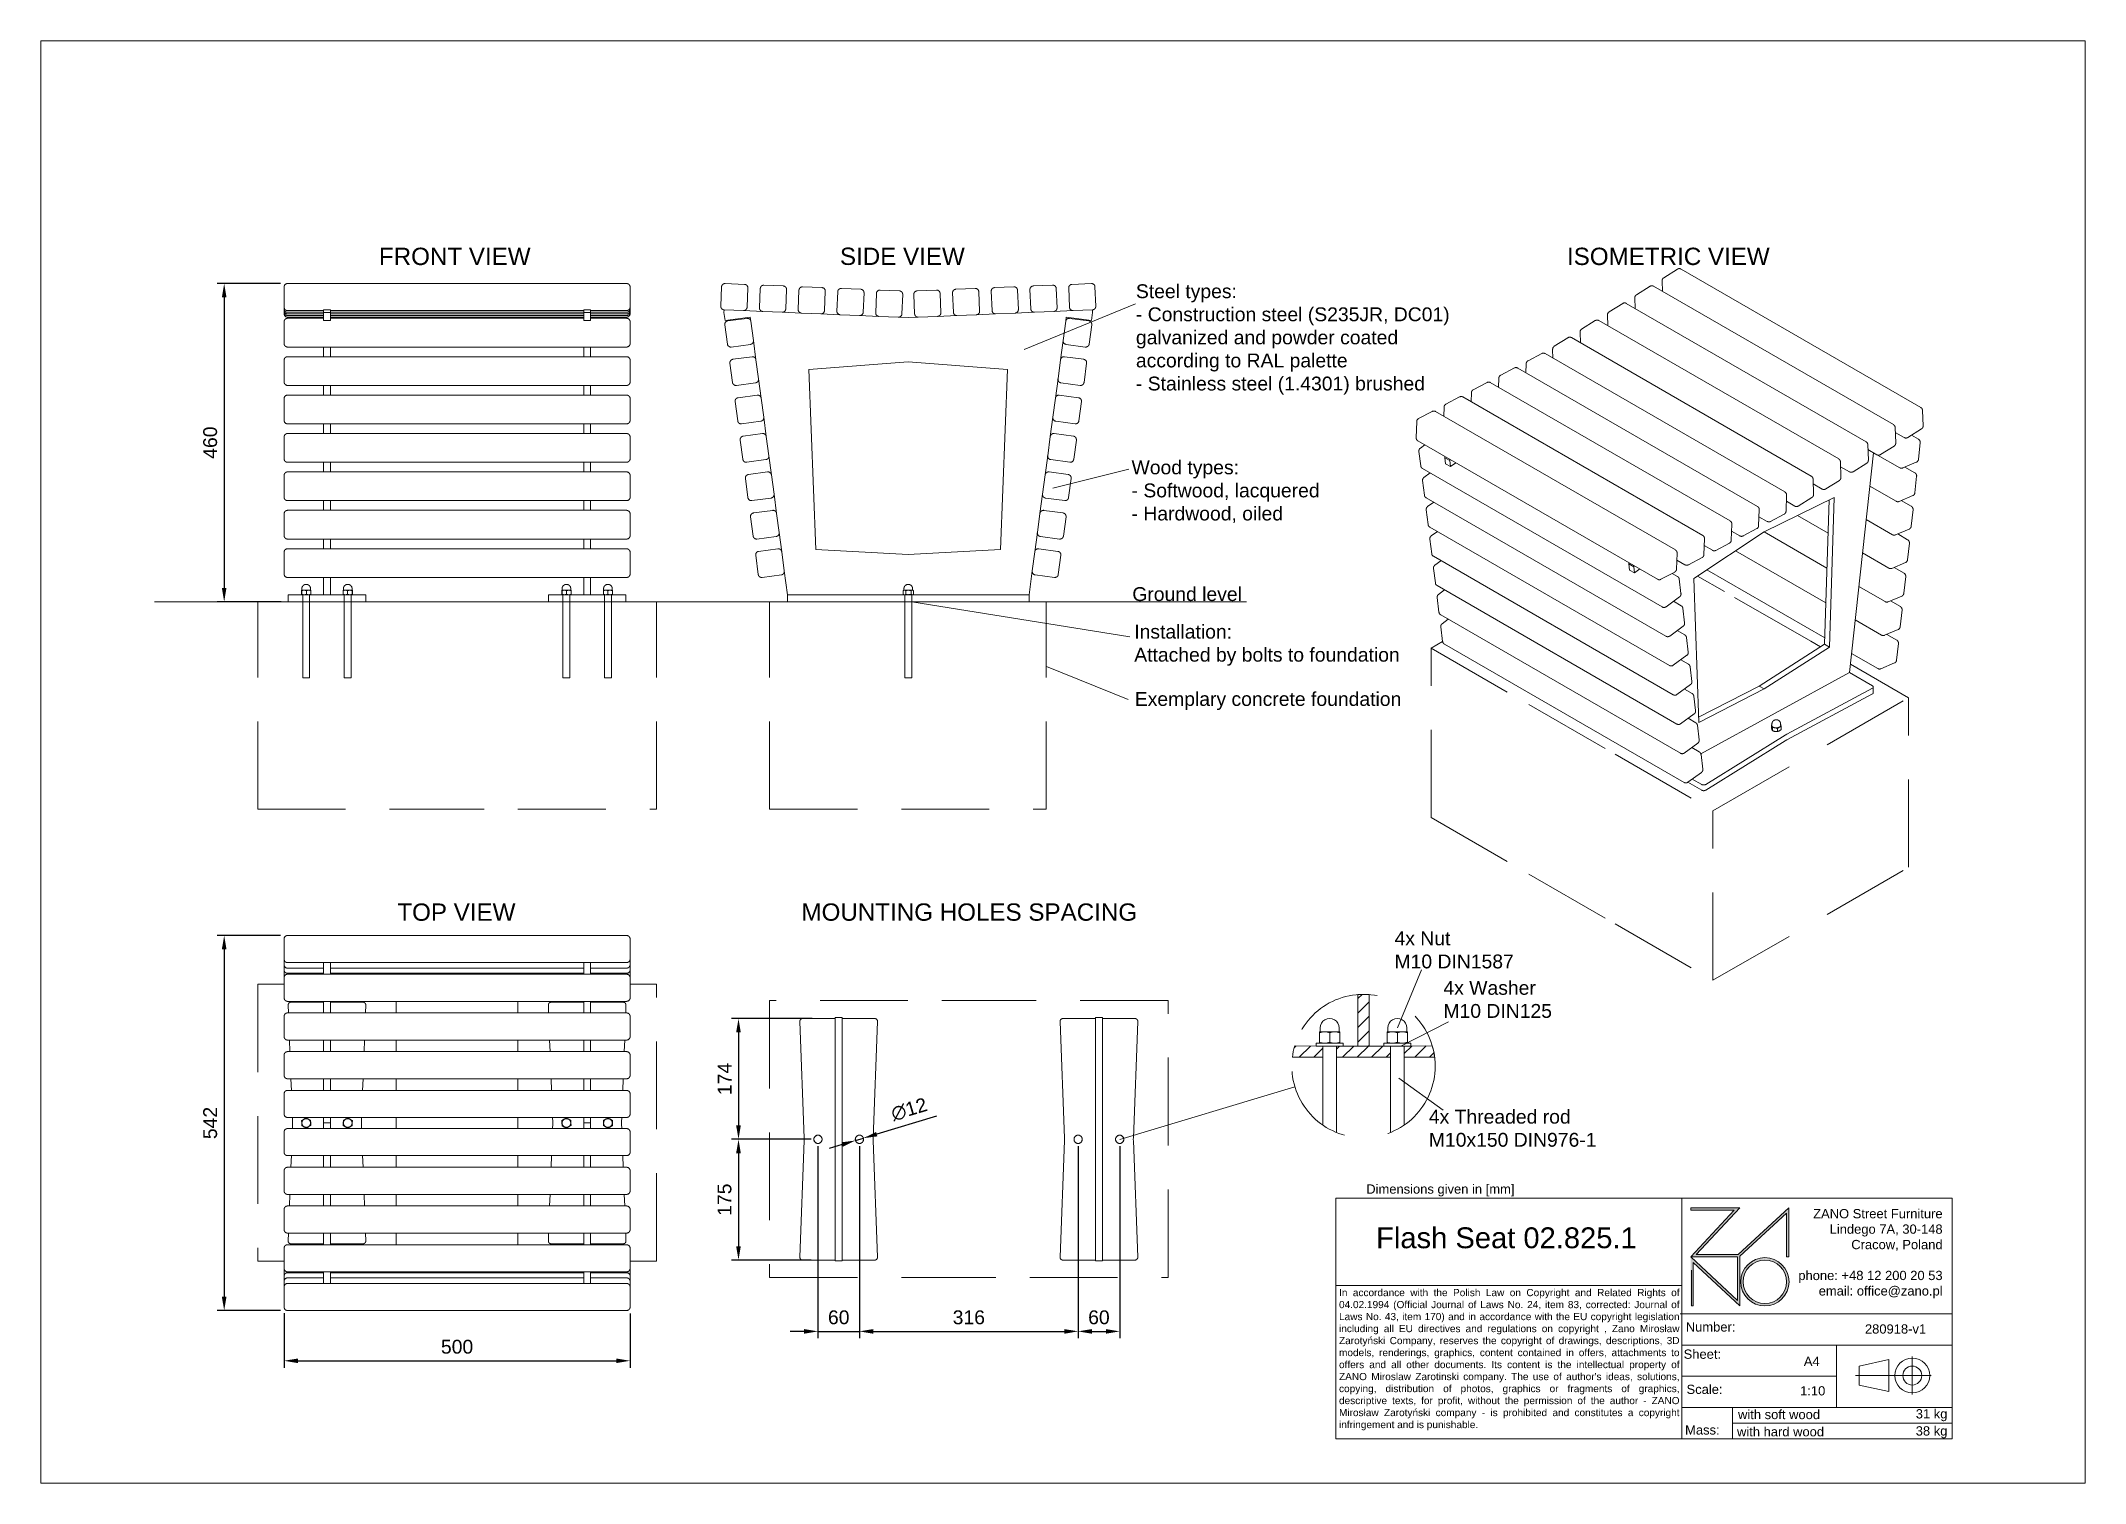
# Paper-space layout 'Layout1' of a CAD drawing. Header units: millimetres. Extents: x -15 to 281, y -7 to 201.
# The model-space entities are those that its viewports show. They can reach past a viewport. Long polylines and large blocks are cut down to what shows.
import ezdxf

# ---------------------------------------------------------------- set-up
doc = ezdxf.new("R2010")
doc.units = ezdxf.units.MM
doc.header["$PDSIZE"] = -1
doc.linetypes.add('HIDDEN', pattern=[1.905, 1.27, -0.635])
for name, color, linetype, lineweight in [('ZANO_O', 10, 'Continuous', 0), ('ZANO_R', 7, 'Continuous', 0), ('ZANO_R_przerywana', 7, 'HIDDEN', 0), ('ZANO_W', 1, 'Continuous', 0)]:
    doc.layers.add(name, color=color, linetype=linetype, lineweight=lineweight)
doc.layers.add('ZANO_P', color=7, linetype='Continuous', lineweight=0, true_color=0xffffff)
doc.styles.add('Arial', font='arial.ttf')
doc.styles.get("Standard").update_dxf_attribs({"font": 'ARIALUNI.TTF'})
doc.dimstyles.new('pl i ang', dxfattribs={"dimtxt": 50, "dimasz": 50, "dimexe": 1.25, "dimexo": 0.625, "dimgap": 10, "dimtad": 1, "dimtoh": 1, "dimtxsty": 'Standard', "dimcen": 2.5, "dimclrd": 1, "dimclre": 1, "dimclrt": 1, "dimadec": 0, "dimazin": 0, "dimtfac": 1, "dimtmove": 0, "dimatfit": 3, "dimfxl": 1, "dimarcsym": 1})

psp = doc.layouts.get("Layout1")

# ---------------------------------------------------------------- texts
at = {"layer": 'ZANO_O', "attachment_point": 1, "style": 'Arial'}
for s, insert, char_height, width in [('FRONT VIEW', (33.98, 171.34), 2.5, 27.6046), ('SIDE VIEW', (100.6, 171.35), 2.5, 22.2681), ('ISOMETRIC VIEW', (205.66, 171.34), 2.5, 32.1424), ('\\pxql;Steel types:\\P- Construction steel (S235JR, DC01)\\Pgalvanized and powder coated\\Paccording to RAL palette\\P- Stainless steel (1.4301) brushed', (143.37, 166.05), 2, 54.5279), ('\\pxql;Wood types:\\P- Softwood, lacquered\\P- Hardwood, oiled', (142.74, 140.6), 2, 31.0602), ('Ground level', (142.85, 122.29), 2, 19.6442), ('\\pxql;Installation:\\PAttached by bolts to foundation', (143.13, 116.86), 2, 43.6982), ('\\pxql;Exemplary concrete foundation', (143.21, 107.13), 2, 40.9408), ('TOP VIEW', (36.64, 76.58), 2.5, 24.0457), ('MOUNTING HOLES SPACING', (95.04, 76.59), 2.5, 51.246), ('4x Nut \\PM10 DIN1587', (180.74, 72.54), 2, 30.8338), ('4x Washer \\PM10 DIN125', (187.81, 65.39), 2, 33.1797), ('4x Threaded rod \\PM10x150 DIN976-1', (185.7, 46.77), 2, 27.1206)]:
    psp.add_mtext(s, dxfattribs=dict(at, insert=insert, char_height=char_height, width=width))
at = {"layer": 'ZANO_R', "attachment_point": 1, "style": 'Arial'}
for s, insert, char_height, width in [('Dimensions given in [mm]', (176.66, 35.99), 1.3388, 1792.8014), ('\\pxqr;ZANO Street Furniture\\PLindego 7A, 30-148\\PCracow, Poland\\P\\Pphone: +48 12 200 20 53\\Pemail: office@zano.pl', (227.66, 32.43), 1.3388, 32.2827), ("\\pxqj;In accordance with the Polish Law on Copyright and Related Rights of 04.02.1994 (Official Journal of Laws No. 24, item 83, corrected: Journal of Laws No. 43, item 170) and in accordance with the EU copyright legislation including all EU directives and regulations on copyright , Zano Mirosław Zarotyński Company, reserves the copyright of drawings, descriptions, 3D models, renderings, graphics, content contained in offers, attachments to offers and all other documents. Its content is the intellectual property of ZANO Miroslaw Zarotinski company. The use of author's ideas, solutions, copying, distribution of photos, graphics or fragments of graphics, descriptive texts, for profit, without the permission of the author - ZANO Mirosław Zarotyński company - is prohibited and constitutes a copyright infringement and is punishable.", (172.72, 20.88), 1.04, 49.0591), ('Number:', (222.83, 16.06), 1.339, 254.3232), ('280918-v1', (248.72, 15.77), 1.339, 11.9104), ('Sheet:', (222.52, 12.13), 1.339, 254.3232), ('A4', (239.89, 11.1), 1.339, 254.3232), ('Scale:', (222.94, 7.05), 1.339, 254.3232), ('1:10', (239.35, 6.83), 1.339, 5.274), ('with soft wood', (230.38, 3.41), 1.3388, 22.26), ('31 kg', (256.06, 3.51), 1.339, 5.8209), ('Mass:', (222.73, 1.18), 1.339, 254.3232), ('with hard wood', (230.23, 0.92), 1.3388, 23.7092), ('38 kg', (256.06, 1.04), 1.339, 5.8209)]:
    psp.add_mtext(s, dxfattribs=dict(at, insert=insert, char_height=char_height, width=width))
at = {"layer": 'ZANO_R', "color": 1, "insert": (178.08, 29.78), "char_height": 3.0126, "width": 44.3227, "attachment_point": 1, "style": 'Arial'}
psp.add_mtext('\\pxql;{\\C256;Flash Seat 02.825.1^I}', dxfattribs=at)

msp = doc.modelspace()

# ---------------------------------------------------------------- blocks, each defined once
blk = doc.blocks.new('*D387')
at = {"layer": 'ZANO_W', "color": 1, "lineweight": -2}
for p, q in [((119.8, 1844.7), (28.3, 1844.7)), ((38.3, 1824.7), (38.3, 1405)), ((120.7, 1385), (28.3, 1385))]:
    blk.add_line(p, q, dxfattribs=at)
at = {"layer": 'ZANO_W', "color": 1}
for points in [[(41.6, 1824.7), (34.9, 1824.7), (38.3, 1844.7)], [(34.9, 1405), (41.6, 1405), (38.3, 1385)]]:
    blk.add_solid(points, dxfattribs=at)
at = {"layer": 'ZANO_W', "color": 1, "insert": (18.1, 1614.8), "char_height": 20, "attachment_point": 5, "rotation": 90, "style": 'Arial'}
blk.add_mtext('460', dxfattribs=at)
blk = doc.blocks.new('*D388')
at = {"layer": 'ZANO_W', "color": 1, "lineweight": -2}
for p, q in [((119.8, 902.6), (28.3, 902.6)), ((38.3, 882.6), (38.3, 380.7)), ((119.8, 360.7), (28.3, 360.7))]:
    blk.add_line(p, q, dxfattribs=at)
at = {"layer": 'ZANO_W', "color": 1}
for points in [[(41.6, 882.6), (34.9, 882.6), (38.3, 902.6)], [(34.9, 380.7), (41.6, 380.7), (38.3, 360.7)]]:
    blk.add_solid(points, dxfattribs=at)
at = {"layer": 'ZANO_W', "color": 1, "insert": (18.1, 631.7), "char_height": 20, "attachment_point": 5, "rotation": 90, "style": 'Arial'}
blk.add_mtext('542', dxfattribs=at)
blk = doc.blocks.new('*D389')
at = {"layer": 'ZANO_W', "color": 1, "lineweight": -2}
for p, q in [((124.8, 356.9), (124.8, 278.1)), ((624.8, 356.3), (624.8, 278.1)), ((144.8, 288.1), (604.8, 288.1))]:
    blk.add_line(p, q, dxfattribs=at)
at = {"layer": 'ZANO_W', "color": 1}
for points in [[(144.8, 291.4), (144.8, 284.8), (124.8, 288.1)], [(604.8, 284.8), (604.8, 291.4), (624.8, 288.1)]]:
    blk.add_solid(points, dxfattribs=at)
at = {"layer": 'ZANO_W', "color": 1, "insert": (374.8, 308.3), "char_height": 20, "attachment_point": 5, "style": 'Arial'}
blk.add_mtext('500', dxfattribs=at)
blk = doc.blocks.new('*D390')
at = {"layer": 'ZANO_W', "color": 1, "lineweight": -2}
for p, q in [((896.3, 598.1), (896.3, 320.6)), ((956.3, 598.1), (956.3, 320.6)), ((876.3, 330.6), (856.3, 330.6)), ((896.3, 330.6), (956.3, 330.6)), ((976.3, 330.6), (996.3, 330.6))]:
    blk.add_line(p, q, dxfattribs=at)
at = {"layer": 'ZANO_W', "color": 1}
for points in [[(876.3, 327.2), (876.3, 333.9), (896.3, 330.6)], [(976.3, 333.9), (976.3, 327.2), (956.3, 330.6)]]:
    blk.add_solid(points, dxfattribs=at)
at = {"layer": 'ZANO_W', "color": 1, "insert": (926.3, 350.8), "char_height": 20, "attachment_point": 5, "style": 'Arial'}
blk.add_mtext('60', dxfattribs=at)
blk = doc.blocks.new('*D391')
at = {"layer": 'ZANO_W', "color": 1, "lineweight": -2}
for p, q in [((956.3, 598.1), (956.3, 320.6)), ((1272.3, 598.1), (1272.3, 320.6)), ((976.3, 330.6), (1252.3, 330.6))]:
    blk.add_line(p, q, dxfattribs=at)
at = {"layer": 'ZANO_W', "color": 1}
for points in [[(976.3, 333.9), (976.3, 327.2), (956.3, 330.6)], [(1252.3, 327.2), (1252.3, 333.9), (1272.3, 330.6)]]:
    blk.add_solid(points, dxfattribs=at)
at = {"layer": 'ZANO_W', "color": 1, "insert": (1114.3, 350.8), "char_height": 20, "attachment_point": 5, "style": 'Arial'}
blk.add_mtext('316', dxfattribs=at)
blk = doc.blocks.new('*D392')
at = {"layer": 'ZANO_W', "color": 1, "lineweight": -2}
for p, q in [((1272.3, 598.1), (1272.3, 320.6)), ((1332.3, 598.1), (1332.3, 320.6)), ((1292.3, 330.6), (1312.3, 330.6))]:
    blk.add_line(p, q, dxfattribs=at)
at = {"layer": 'ZANO_W', "color": 1}
for points in [[(1292.3, 333.9), (1292.3, 327.2), (1272.3, 330.6)], [(1312.3, 327.2), (1312.3, 333.9), (1332.3, 330.6)]]:
    blk.add_solid(points, dxfattribs=at)
at = {"layer": 'ZANO_W', "color": 1, "insert": (1302.3, 350.8), "char_height": 20, "attachment_point": 5, "style": 'Arial'}
blk.add_mtext('60', dxfattribs=at)
blk = doc.blocks.new('*D393')
at = {"layer": 'ZANO_W', "color": 1, "lineweight": -2}
for p, q in [((887.8, 782.6), (771.5, 782.6)), ((781.5, 762.6), (781.5, 628.1)), ((886.3, 608.1), (771.5, 608.1))]:
    blk.add_line(p, q, dxfattribs=at)
at = {"layer": 'ZANO_W', "color": 1}
for points in [[(784.8, 762.6), (778.1, 762.6), (781.5, 782.6)], [(778.1, 628.1), (784.8, 628.1), (781.5, 608.1)]]:
    blk.add_solid(points, dxfattribs=at)
at = {"layer": 'ZANO_W', "color": 1, "insert": (761.4, 695.4), "char_height": 20, "attachment_point": 5, "rotation": 90, "style": 'Arial'}
blk.add_mtext('174', dxfattribs=at)
blk = doc.blocks.new('*D394')
at = {"layer": 'ZANO_W', "color": 1, "lineweight": -2}
for p, q in [((886.3, 608.1), (771.5, 608.1)), ((781.5, 588.1), (781.5, 453.6)), ((886.3, 433.6), (771.5, 433.6))]:
    blk.add_line(p, q, dxfattribs=at)
at = {"layer": 'ZANO_W', "color": 1}
for points in [[(784.8, 588.1), (778.1, 588.1), (781.5, 608.1)], [(778.1, 453.6), (784.8, 453.6), (781.5, 433.6)]]:
    blk.add_solid(points, dxfattribs=at)
at = {"layer": 'ZANO_W', "color": 1, "insert": (761.3, 520.9), "char_height": 20, "attachment_point": 5, "rotation": 90, "style": 'Arial'}
blk.add_mtext('175', dxfattribs=at)
blk = doc.blocks.new('*D395')
at = {"layer": 'ZANO_W', "color": 1, "lineweight": -2}
for p, q in [((1067.6, 641.4), (981.2, 615.6)), ((931.4, 600.7), (912.3, 594.9)), ((950.6, 606.4), (962.1, 609.8))]:
    blk.add_line(p, q, dxfattribs=at)
at = {"layer": 'ZANO_W', "color": 1}
for points in [[(932.4, 597.5), (930.5, 603.8), (950.6, 606.4)], [(980.3, 618.8), (982.2, 612.4), (962.1, 609.8)]]:
    blk.add_solid(points, dxfattribs=at)
at = {"layer": 'ZANO_W', "color": 1, "insert": (1028.1, 651.3), "char_height": 20, "attachment_point": 5, "rotation": 16.6707, "style": 'Arial'}
blk.add_mtext('∅12', dxfattribs=at)

# ---------------------------------------------------------------- dimensions: what is measured, and where the dimension line sits
at = {"layer": 'ZANO_W'}
for base, p1, p2, picture, middle in [((38.3, 1385), (129.8, 1844.7), (130.7, 1385), '*D387', (18.1, 1614.8)), ((38.3, 360.7), (129.8, 902.6), (129.8, 360.7), '*D388', (18.1, 631.7)), ((781.4792, 608.1095), (897.7722, 782.6093), (896.3211, 608.1095), '*D393', (761.4383, 695.3594)), ((781.4792, 433.6093), (896.3211, 608.1095), (896.3211, 433.6093), '*D394', (761.2677, 520.8594))]:
    dim = msp.add_linear_dim(base=base, p1=p1, p2=p2, angle=90, dimstyle='pl i ang', override={"dimtxt": 20, "dimasz": 20, "dimexe": 10, "dimexo": 10, "dimtoh": 0, "dimdec": 0, "dimtxsty": 'Arial', "dimtdec": 0, "dimtmove": 1}, dxfattribs=at)
    dim.commit()
    dim.dimension.update_dxf_attribs({"geometry": picture, "text_midpoint": middle})
dim = msp.add_diameter_dim_2p(p1=(950.6, 606.4), p2=(962.1, 609.8), dimstyle='pl i ang', override={"dimtxt": 20, "dimasz": 20, "dimexe": 10, "dimexo": 10, "dimtoh": 0, "dimdec": 0, "dimtxsty": 'Arial', "dimtdec": 0, "dimtmove": 1}, dxfattribs=at)
dim.commit()
dim.dimension.update_dxf_attribs({"geometry": '*D395', "text_midpoint": (1028.1, 651.3)})
for base, p1, p2, picture, middle in [((956.3, 330.6), (896.3, 608.1), (956.3, 608.1), '*D390', (926.3, 330.6)), ((1332.3, 330.6), (1272.3, 608.1), (1332.3, 608.1), '*D392', (1302.3, 330.6))]:
    dim = msp.add_linear_dim(base=base, p1=p1, p2=p2, dimstyle='pl i ang', override={"dimtxt": 20, "dimasz": 20, "dimexe": 10, "dimexo": 10, "dimtoh": 0, "dimdec": 0, "dimtxsty": 'Arial', "dimtdec": 0, "dimtmove": 1}, dxfattribs=at)
    dim.commit()
    dim.dimension.update_dxf_attribs({"geometry": picture, "text_midpoint": middle, "dimtype": 160})
for base, p1, p2, picture, middle in [((1272.3, 330.6), (956.3, 608.1), (1272.3, 608.1), '*D391', (1114.3, 350.8)), ((624.8, 288.1), (124.8, 366.9), (624.8, 366.3), '*D389', (374.8, 308.3))]:
    dim = msp.add_linear_dim(base=base, p1=p1, p2=p2, dimstyle='pl i ang', override={"dimtxt": 20, "dimasz": 20, "dimexe": 10, "dimexo": 10, "dimtoh": 0, "dimdec": 0, "dimtxsty": 'Arial', "dimtdec": 0, "dimtmove": 1}, dxfattribs=at)
    dim.commit()
    dim.dimension.update_dxf_attribs({"geometry": picture, "text_midpoint": middle})

# ---------------------------------------------------------------- linework, layer by layer
at = {"layer": 'ZANO_R'}
for p, q in [((2118.5, 1853.1), (2138.3, 1865.5)), ((2138.3, 1865.5), (2138.5, 1865.6)), ((2138.5, 1865.6), (2138.6, 1865.7)), ((2138.6, 1865.7), (2138.8, 1865.7)), ((2138.8, 1865.7), (2138.9, 1865.8)), ((2138.9, 1865.8), (2139.1, 1865.9)), ((2139.1, 1865.9), (2139.2, 1866)), ((2139.2, 1866), (2139.4, 1866)), ((2139.4, 1866), (2139.5, 1866.1)), ((2139.5, 1866.1), (2139.7, 1866.1)), ((2139.7, 1866.1), (2139.9, 1866.1)), ((2139.9, 1866.1), (2140, 1866.2)), ((2140, 1866.2), (2140.2, 1866.2)), ((2140.2, 1866.2), (2140.4, 1866.2)), ((2140.4, 1866.2), (2140.5, 1866.2)), ((2140.5, 1866.2), (2140.7, 1866.3)), ((2140.7, 1866.3), (2140.9, 1866.3)), ((2140.9, 1866.3), (2141, 1866.3)), ((2141, 1866.3), (2141.2, 1866.3)), ((2141.2, 1866.3), (2141.4, 1866.2)), ((2141.4, 1866.2), (2141.6, 1866.2)), ((2141.6, 1866.2), (2141.7, 1866.2)), ((2141.7, 1866.2), (2141.9, 1866.2)), ((2141.9, 1866.2), (2142.1, 1866.1)), ((2142.1, 1866.1), (2142.2, 1866.1)), ((2142.2, 1866.1), (2142.4, 1866.1)), ((2142.4, 1866.1), (2142.5, 1866)), ((2142.5, 1866), (2142.7, 1866)), ((2142.7, 1866), (2142.9, 1865.9)), ((2142.9, 1865.9), (2143, 1865.8)), ((2143, 1865.8), (2143.2, 1865.8)), ((2143.2, 1865.8), (2143.3, 1865.7)), ((2143.3, 1865.7), (2143.5, 1865.6)), ((2143.5, 1865.6), (2490, 1665.6)), ((124.8, 1840.2), (124.9, 1840.4)), ((124.8, 1840.1), (124.8, 1840.2)), ((124.8, 1839.9), (124.8, 1840.1)), ((124.8, 1839.7), (124.8, 1839.9)), ((124.8, 1839.7), (124.8, 1811.7)), ((124.9, 1840.7), (125, 1840.9)), ((124.9, 1840.6), (124.9, 1840.7)), ((124.9, 1840.4), (124.9, 1840.6)), ((125, 1841.2), (125.1, 1841.4)), ((125, 1841.1), (125, 1841.2)), ((125, 1840.9), (125, 1841.1)), ((125.1, 1841.4), (125.2, 1841.6)), ((125.2, 1841.7), (125.3, 1841.9)), ((125.2, 1841.6), (125.2, 1841.7)), ((125.3, 1841.9), (125.4, 1842)), ((125.4, 1842), (125.5, 1842.2)), ((125.5, 1842.3), (125.6, 1842.5)), ((125.5, 1842.2), (125.5, 1842.3)), ((125.6, 1842.5), (125.7, 1842.6)), ((125.7, 1842.6), (125.8, 1842.7)), ((125.8, 1842.7), (125.9, 1842.9)), ((125.9, 1842.9), (126, 1843)), ((126, 1843), (126.2, 1843.1)), ((126.2, 1843.1), (126.3, 1843.3)), ((126.3, 1843.3), (126.4, 1843.4)), ((126.4, 1843.4), (126.5, 1843.5)), ((126.5, 1843.5), (126.7, 1843.6)), ((126.7, 1843.6), (126.8, 1843.7)), ((126.8, 1843.7), (126.9, 1843.8)), ((126.9, 1843.8), (127.1, 1843.9)), ((127.1, 1843.9), (127.2, 1844)), ((127.2, 1844), (127.4, 1844.1)), ((127.4, 1844.1), (127.5, 1844.2)), ((127.5, 1844.2), (127.7, 1844.2)), ((127.7, 1844.2), (127.8, 1844.3)), ((127.8, 1844.3), (128, 1844.4)), ((128, 1844.4), (128.1, 1844.4)), ((128.1, 1844.4), (128.3, 1844.5)), ((128.3, 1844.5), (128.5, 1844.5)), ((128.5, 1844.5), (128.6, 1844.6)), ((128.6, 1844.6), (128.8, 1844.6)), ((128.8, 1844.6), (129, 1844.7)), ((129, 1844.7), (129.1, 1844.7)), ((129.1, 1844.7), (129.3, 1844.7)), ((129.3, 1844.7), (129.5, 1844.7)), ((129.5, 1844.7), (129.6, 1844.7)), ((129.6, 1844.7), (129.8, 1844.7)), ((129.8, 1844.7), (619.8, 1844.7)), ((619.8, 1844.7), (620, 1844.7)), ((620, 1844.7), (620.2, 1844.7)), ((620.2, 1844.7), (620.3, 1844.7)), ((620.3, 1844.7), (620.5, 1844.7)), ((620.5, 1844.7), (620.7, 1844.7)), ((620.7, 1844.7), (620.8, 1844.6)), ((620.8, 1844.6), (621, 1844.6)), ((621, 1844.6), (621.2, 1844.5)), ((621.2, 1844.5), (621.3, 1844.5)), ((621.3, 1844.5), (621.5, 1844.4)), ((621.5, 1844.4), (621.6, 1844.4)), ((621.6, 1844.4), (621.8, 1844.3)), ((621.8, 1844.3), (622, 1844.2)), ((622, 1844.2), (622.1, 1844.2)), ((622.1, 1844.2), (622.3, 1844.1)), ((622.3, 1844.1), (622.4, 1844)), ((622.4, 1844), (622.6, 1843.9)), ((622.6, 1843.9), (622.7, 1843.8)), ((622.7, 1843.8), (622.8, 1843.7)), ((622.8, 1843.7), (623, 1843.6)), ((623, 1843.6), (623.1, 1843.5)), ((623.1, 1843.5), (623.2, 1843.4)), ((623.2, 1843.4), (623.3, 1843.3)), ((623.3, 1843.3), (623.5, 1843.1)), ((623.5, 1843.1), (623.6, 1843)), ((623.6, 1843), (623.7, 1842.9)), ((623.7, 1842.9), (623.8, 1842.7)), ((623.8, 1842.7), (623.9, 1842.6)), ((623.9, 1842.6), (624, 1842.5)), ((624, 1842.5), (624.1, 1842.3)), ((624.1, 1842.3), (624.2, 1842.2)), ((624.2, 1842.2), (624.3, 1842)), ((624.3, 1842), (624.3, 1841.9)), ((624.3, 1841.9), (624.4, 1841.7)), ((624.4, 1841.7), (624.5, 1841.6)), ((624.5, 1841.6), (624.5, 1841.4)), ((624.5, 1841.4), (624.6, 1841.2)), ((624.6, 1841.2), (624.6, 1841.1)), ((624.6, 1841.1), (624.7, 1840.9)), ((624.7, 1840.9), (624.7, 1840.7)), ((624.7, 1840.7), (624.7, 1840.6)), ((624.7, 1840.6), (624.8, 1840.4)), ((624.8, 1840.4), (624.8, 1840.2)), ((624.8, 1840.2), (624.8, 1840.1)), ((624.8, 1840.1), (624.8, 1839.9)), ((624.8, 1839.9), (624.8, 1839.7)), ((624.8, 1839.7), (624.8, 1811.7)), ((755.9, 1812), (757, 1839.9)), ((757, 1840.1), (757.1, 1840.3)), ((757, 1839.9), (757, 1840.1)), ((757.1, 1840.8), (757.2, 1840.9)), ((757.1, 1840.6), (757.1, 1840.8)), ((757.1, 1840.4), (757.1, 1840.6)), ((757.1, 1840.3), (757.1, 1840.4)), ((757.2, 1841.1), (757.3, 1841.3)), ((757.2, 1840.9), (757.2, 1841.1)), ((757.3, 1841.4), (757.4, 1841.6)), ((757.3, 1841.3), (757.3, 1841.4)), ((757.4, 1841.6), (757.5, 1841.8)), ((757.5, 1841.9), (757.6, 1842.1)), ((757.5, 1841.8), (757.5, 1841.9)), ((757.6, 1842.1), (757.7, 1842.2)), ((757.7, 1842.2), (757.8, 1842.4)), ((757.8, 1842.4), (757.9, 1842.5)), ((757.9, 1842.5), (758, 1842.6)), ((758, 1842.6), (758.1, 1842.8)), ((758.1, 1842.8), (758.2, 1842.9)), ((758.2, 1842.9), (758.3, 1843)), ((758.3, 1843), (758.4, 1843.2)), ((758.4, 1843.2), (758.5, 1843.3)), ((758.5, 1843.3), (758.7, 1843.4)), ((758.7, 1843.4), (758.8, 1843.5)), ((758.8, 1843.5), (758.9, 1843.6)), ((758.9, 1843.6), (759, 1843.7)), ((759, 1843.7), (759.2, 1843.8)), ((759.2, 1843.8), (759.3, 1843.9)), ((759.3, 1843.9), (759.5, 1844)), ((759.5, 1844), (759.6, 1844.1)), ((759.6, 1844.1), (759.8, 1844.2)), ((759.8, 1844.2), (759.9, 1844.3)), ((759.9, 1844.3), (760.1, 1844.3)), ((760.1, 1844.3), (760.2, 1844.4)), ((760.2, 1844.4), (760.4, 1844.4)), ((760.4, 1844.4), (760.6, 1844.5)), ((760.6, 1844.5), (760.7, 1844.5)), ((760.7, 1844.5), (760.9, 1844.6)), ((760.9, 1844.6), (761.1, 1844.6)), ((761.1, 1844.6), (761.2, 1844.7)), ((761.2, 1844.7), (761.4, 1844.7)), ((761.4, 1844.7), (761.6, 1844.7)), ((761.6, 1844.7), (761.7, 1844.7)), ((761.7, 1844.7), (761.9, 1844.7)), ((761.9, 1844.7), (762.1, 1844.7)), ((762.1, 1844.7), (762.2, 1844.7)), ((762.2, 1844.7), (790.2, 1843.5)), ((790.2, 1843.5), (790.4, 1843.5)), ((790.4, 1843.5), (790.6, 1843.5)), ((790.6, 1843.5), (790.7, 1843.5)), ((790.7, 1843.5), (790.9, 1843.5)), ((790.9, 1843.5), (791.1, 1843.4)), ((791.1, 1843.4), (791.2, 1843.4)), ((791.2, 1843.4), (791.4, 1843.3)), ((791.4, 1843.3), (791.6, 1843.3)), ((791.6, 1843.3), (791.7, 1843.2)), ((791.7, 1843.2), (791.9, 1843.2)), ((791.9, 1843.2), (792, 1843.1)), ((792, 1843.1), (792.2, 1843)), ((792.2, 1843), (792.3, 1843)), ((792.3, 1843), (792.5, 1842.9)), ((792.5, 1842.9), (792.6, 1842.8)), ((792.6, 1842.8), (792.8, 1842.7)), ((792.8, 1842.7), (792.9, 1842.6)), ((792.9, 1842.6), (793.1, 1842.5)), ((793.1, 1842.5), (793.2, 1842.4)), ((793.2, 1842.4), (793.3, 1842.3)), ((793.3, 1842.3), (793.5, 1842.2)), ((793.5, 1842.2), (793.6, 1842)), ((793.6, 1842), (793.7, 1841.9)), ((793.7, 1841.9), (793.8, 1841.8)), ((793.8, 1841.8), (793.9, 1841.7)), ((795, 1838.3), (793.8, 1810.4)), ((793.9, 1841.7), (794, 1841.5)), ((794, 1841.5), (794.1, 1841.4)), ((794.1, 1841.4), (794.2, 1841.2)), ((794.2, 1841.2), (794.3, 1841.1)), ((794.3, 1841.1), (794.4, 1841)), ((794.4, 1841), (794.5, 1840.8)), ((794.5, 1840.8), (794.5, 1840.7)), ((794.5, 1840.7), (794.6, 1840.5)), ((794.6, 1840.5), (794.7, 1840.3)), ((794.7, 1840.3), (794.7, 1840.2)), ((794.7, 1840.2), (794.8, 1840)), ((794.8, 1840), (794.8, 1839.9)), ((794.8, 1839.9), (794.9, 1839.7)), ((794.9, 1839.7), (794.9, 1839.5)), ((794.9, 1839.5), (794.9, 1839.4)), ((794.9, 1839.4), (795, 1839.2)), ((795, 1839.2), (795, 1839)), ((795, 1839), (795, 1838.8)), ((795, 1838.8), (795, 1838.7)), ((795, 1838.7), (795, 1838.5)), ((795, 1838.5), (795, 1838.3)), ((811.8, 1809.6), (813, 1837.6)), ((813, 1838.1), (813.1, 1838.2)), ((813, 1837.9), (813, 1838.1)), ((813, 1837.7), (813, 1837.9)), ((813, 1837.6), (813, 1837.7)), ((813.1, 1838.6), (813.2, 1838.7)), ((813.1, 1838.4), (813.1, 1838.6)), ((813.1, 1838.2), (813.1, 1838.4)), ((813.2, 1838.9), (813.3, 1839.1)), ((813.2, 1838.7), (813.2, 1838.9)), ((813.3, 1839.2), (813.4, 1839.4)), ((813.3, 1839.1), (813.3, 1839.2)), ((813.4, 1839.4), (813.5, 1839.5)), ((813.5, 1839.5), (813.6, 1839.7)), ((813.6, 1839.8), (813.7, 1840)), ((813.6, 1839.7), (813.6, 1839.8)), ((813.7, 1840), (813.8, 1840.1)), ((813.8, 1840.1), (813.9, 1840.3)), ((813.9, 1840.3), (814, 1840.4)), ((814, 1840.4), (814.1, 1840.5)), ((814.1, 1840.5), (814.2, 1840.7)), ((814.2, 1840.7), (814.4, 1840.8)), ((814.4, 1840.8), (814.5, 1840.9)), ((814.5, 1840.9), (814.6, 1841)), ((814.6, 1841), (814.7, 1841.2)), ((814.7, 1841.2), (814.9, 1841.3)), ((814.9, 1841.3), (815, 1841.4)), ((815, 1841.4), (815.1, 1841.5)), ((815.1, 1841.5), (815.3, 1841.6)), ((815.3, 1841.6), (815.4, 1841.7)), ((815.4, 1841.7), (815.6, 1841.7)), ((815.6, 1841.7), (815.7, 1841.8)), ((815.7, 1841.8), (815.9, 1841.9)), ((815.9, 1841.9), (816, 1842)), ((816, 1842), (816.2, 1842)), ((816.2, 1842), (816.3, 1842.1)), ((816.3, 1842.1), (816.5, 1842.1)), ((816.5, 1842.1), (816.7, 1842.2)), ((816.7, 1842.2), (816.8, 1842.2)), ((816.8, 1842.2), (817, 1842.3)), ((817, 1842.3), (817.2, 1842.3)), ((817.2, 1842.3), (817.3, 1842.3)), ((817.3, 1842.3), (817.5, 1842.3)), ((817.5, 1842.3), (817.7, 1842.3)), ((817.7, 1842.3), (817.9, 1842.4)), ((817.9, 1842.4), (818, 1842.4)), ((818, 1842.4), (818.2, 1842.4)), ((818.2, 1842.4), (846.2, 1841.2)), ((846.2, 1841.2), (846.3, 1841.2)), ((846.3, 1841.2), (846.5, 1841.1)), ((846.5, 1841.1), (846.7, 1841.1)), ((846.7, 1841.1), (846.8, 1841.1)), ((846.8, 1841.1), (847, 1841.1)), ((847, 1841.1), (847.2, 1841)), ((847.2, 1841), (847.3, 1841)), ((847.3, 1841), (847.5, 1840.9)), ((847.5, 1840.9), (847.7, 1840.9)), ((847.7, 1840.9), (847.8, 1840.8)), ((847.8, 1840.8), (848, 1840.7)), ((848, 1840.7), (848.1, 1840.7)), ((848.1, 1840.7), (848.3, 1840.6)), ((848.3, 1840.6), (848.4, 1840.5)), ((848.4, 1840.5), (848.6, 1840.4)), ((848.6, 1840.4), (848.7, 1840.3)), ((848.7, 1840.3), (848.9, 1840.2)), ((848.9, 1840.2), (849, 1840.1)), ((849, 1840.1), (849.1, 1840)), ((849.1, 1840), (849.3, 1839.9)), ((849.3, 1839.9), (849.4, 1839.8)), ((849.4, 1839.8), (849.5, 1839.7)), ((849.5, 1839.7), (849.6, 1839.6)), ((849.6, 1839.6), (849.8, 1839.4)), ((849.8, 1839.4), (849.9, 1839.3)), ((851, 1836), (849.8, 1808)), ((849.9, 1839.3), (850, 1839.2)), ((850, 1839.2), (850.1, 1839)), ((850.1, 1839), (850.2, 1838.9)), ((850.2, 1838.9), (850.3, 1838.7)), ((850.3, 1838.7), (850.3, 1838.6)), ((850.3, 1838.6), (850.4, 1838.4)), ((850.4, 1838.4), (850.5, 1838.3)), ((850.5, 1838.3), (850.6, 1838.1)), ((850.6, 1838.1), (850.6, 1838)), ((850.6, 1838), (850.7, 1837.8)), ((850.7, 1837.8), (850.7, 1837.7)), ((850.7, 1837.7), (850.8, 1837.5)), ((850.8, 1837.5), (850.8, 1837.3)), ((850.8, 1837.3), (850.9, 1837.2)), ((850.9, 1837.2), (850.9, 1837)), ((850.9, 1837), (850.9, 1836.8)), ((850.9, 1836.8), (850.9, 1836.6)), ((850.9, 1836.6), (850.9, 1836.5)), ((850.9, 1836.5), (851, 1836.3)), ((851, 1836.3), (851, 1836.1)), ((851, 1836.1), (851, 1836)), ((867.8, 1807.2), (868.9, 1835.2)), ((868.9, 1835.4), (869, 1835.5)), ((868.9, 1835.2), (868.9, 1835.4)), ((869, 1836.1), (869.1, 1836.2)), ((869, 1835.9), (869, 1836.1)), ((869, 1835.7), (869, 1835.9)), ((869, 1835.5), (869, 1835.7)), ((869.1, 1836.4), (869.2, 1836.5)), ((869.1, 1836.2), (869.1, 1836.4)), ((869.2, 1836.7), (869.3, 1836.9)), ((869.2, 1836.5), (869.2, 1836.7)), ((869.3, 1836.9), (869.4, 1837)), ((869.4, 1837.2), (869.5, 1837.3)), ((869.4, 1837), (869.4, 1837.2)), ((869.5, 1837.3), (869.6, 1837.5)), ((869.6, 1837.5), (869.7, 1837.6)), ((869.7, 1837.6), (869.8, 1837.8)), ((869.8, 1837.8), (869.9, 1837.9)), ((869.9, 1837.9), (870, 1838)), ((870, 1838), (870.1, 1838.2)), ((870.1, 1838.2), (870.2, 1838.3)), ((870.2, 1838.3), (870.3, 1838.4)), ((870.3, 1838.4), (870.4, 1838.6)), ((870.4, 1838.6), (870.6, 1838.7)), ((870.6, 1838.7), (870.7, 1838.8)), ((870.7, 1838.8), (870.8, 1838.9)), ((870.8, 1838.9), (870.9, 1839)), ((870.9, 1839), (871.1, 1839.1)), ((871.1, 1839.1), (871.2, 1839.2)), ((871.2, 1839.2), (871.4, 1839.3)), ((871.4, 1839.3), (871.5, 1839.4)), ((871.5, 1839.4), (871.7, 1839.5)), ((871.7, 1839.5), (871.8, 1839.5)), ((871.8, 1839.5), (872, 1839.6)), ((872, 1839.6), (872.1, 1839.7)), ((872.1, 1839.7), (872.3, 1839.7)), ((872.3, 1839.7), (872.5, 1839.8)), ((872.5, 1839.8), (872.6, 1839.8)), ((872.6, 1839.8), (872.8, 1839.9)), ((872.8, 1839.9), (873, 1839.9)), ((873, 1839.9), (873.1, 1839.9)), ((873.1, 1839.9), (873.3, 1840)), ((873.3, 1840), (873.5, 1840)), ((873.5, 1840), (873.6, 1840)), ((873.6, 1840), (873.8, 1840)), ((873.8, 1840), (874, 1840)), ((874, 1840), (874.1, 1840)), ((874.1, 1840), (902.1, 1838.8)), ((902.1, 1838.8), (902.3, 1838.8)), ((902.3, 1838.8), (902.5, 1838.8)), ((902.5, 1838.8), (902.6, 1838.8)), ((902.6, 1838.8), (902.8, 1838.7)), ((902.8, 1838.7), (903, 1838.7)), ((903, 1838.7), (903.1, 1838.7)), ((903.1, 1838.7), (903.3, 1838.6)), ((903.3, 1838.6), (903.5, 1838.6)), ((903.5, 1838.6), (903.6, 1838.5)), ((903.6, 1838.5), (903.8, 1838.4)), ((903.8, 1838.4), (903.9, 1838.4)), ((903.9, 1838.4), (904.1, 1838.3)), ((904.1, 1838.3), (904.2, 1838.2)), ((904.2, 1838.2), (904.4, 1838.1)), ((904.4, 1838.1), (904.5, 1838.1)), ((904.5, 1838.1), (904.7, 1838)), ((904.7, 1838), (904.8, 1837.9)), ((904.8, 1837.9), (905, 1837.8)), ((905, 1837.8), (905.1, 1837.7)), ((905.1, 1837.7), (905.2, 1837.6)), ((905.2, 1837.6), (905.4, 1837.4)), ((905.4, 1837.4), (905.5, 1837.3)), ((905.5, 1837.3), (905.6, 1837.2)), ((905.6, 1837.2), (905.7, 1837.1)), ((905.7, 1837.1), (905.8, 1836.9)), ((906.9, 1833.6), (905.7, 1805.6)), ((905.8, 1836.9), (905.9, 1836.8)), ((905.9, 1836.8), (906, 1836.7)), ((906, 1836.7), (906.1, 1836.5)), ((906.1, 1836.5), (906.2, 1836.4)), ((906.2, 1836.4), (906.3, 1836.2)), ((906.3, 1836.2), (906.4, 1836.1)), ((906.4, 1836.1), (906.4, 1835.9)), ((906.4, 1835.9), (906.5, 1835.8)), ((906.5, 1835.8), (906.6, 1835.6)), ((906.6, 1835.6), (906.6, 1835.4)), ((906.6, 1835.4), (906.7, 1835.3)), ((906.7, 1835.3), (906.7, 1835.1)), ((906.7, 1835.1), (906.8, 1835)), ((906.8, 1835), (906.8, 1834.8)), ((906.8, 1834.8), (906.8, 1834.6)), ((906.8, 1834.6), (906.9, 1834.5)), ((906.9, 1834.5), (906.9, 1834.3)), ((906.9, 1834.3), (906.9, 1834.1)), ((906.9, 1834.1), (906.9, 1833.9)), ((906.9, 1833.9), (906.9, 1833.8)), ((906.9, 1833.8), (906.9, 1833.6)), ((923.7, 1804.9), (924.9, 1832.8)), ((924.9, 1833.4), (925, 1833.5)), ((924.9, 1833.2), (924.9, 1833.4)), ((924.9, 1833), (924.9, 1833.2)), ((924.9, 1832.8), (924.9, 1833)), ((925, 1833.9), (925.1, 1834)), ((925, 1833.7), (925, 1833.9)), ((925, 1833.5), (925, 1833.7)), ((925.1, 1834.2), (925.2, 1834.3)), ((925.1, 1834), (925.1, 1834.2)), ((925.2, 1834.5), (925.3, 1834.7)), ((925.2, 1834.3), (925.2, 1834.5)), ((925.3, 1834.7), (925.4, 1834.8)), ((925.4, 1834.8), (925.5, 1835)), ((925.5, 1835.1), (925.6, 1835.3)), ((925.5, 1835), (925.5, 1835.1)), ((925.6, 1835.3), (925.7, 1835.4)), ((925.7, 1835.4), (925.8, 1835.5)), ((925.8, 1835.5), (925.9, 1835.7)), ((925.9, 1835.7), (926, 1835.8)), ((926, 1835.8), (926.1, 1835.9)), ((926.1, 1835.9), (926.3, 1836.1)), ((926.3, 1836.1), (926.4, 1836.2)), ((926.4, 1836.2), (926.5, 1836.3)), ((926.5, 1836.3), (926.6, 1836.4)), ((926.6, 1836.4), (926.8, 1836.5)), ((926.8, 1836.5), (926.9, 1836.6)), ((926.9, 1836.6), (927, 1836.7)), ((927, 1836.7), (927.2, 1836.8)), ((927.2, 1836.8), (927.3, 1836.9)), ((927.3, 1836.9), (927.5, 1837)), ((927.5, 1837), (927.6, 1837.1)), ((927.6, 1837.1), (927.8, 1837.2)), ((927.8, 1837.2), (927.9, 1837.2)), ((927.9, 1837.2), (928.1, 1837.3)), ((928.1, 1837.3), (928.2, 1837.4)), ((928.2, 1837.4), (928.4, 1837.4)), ((928.4, 1837.4), (928.6, 1837.5)), ((928.6, 1837.5), (928.7, 1837.5)), ((928.7, 1837.5), (928.9, 1837.5)), ((928.9, 1837.5), (929.1, 1837.6)), ((929.1, 1837.6), (929.2, 1837.6)), ((929.2, 1837.6), (929.4, 1837.6)), ((929.4, 1837.6), (929.6, 1837.6)), ((929.6, 1837.6), (929.8, 1837.6)), ((929.8, 1837.6), (929.9, 1837.6)), ((929.9, 1837.6), (930.1, 1837.6)), ((930.1, 1837.6), (958.1, 1836.4)), ((958.1, 1836.4), (958.2, 1836.4)), ((958.2, 1836.4), (958.4, 1836.4)), ((958.4, 1836.4), (958.6, 1836.4)), ((958.6, 1836.4), (958.7, 1836.4)), ((958.7, 1836.4), (958.9, 1836.3)), ((958.9, 1836.3), (959.1, 1836.3)), ((959.1, 1836.3), (959.2, 1836.3)), ((959.2, 1836.3), (959.4, 1836.2)), ((959.4, 1836.2), (959.6, 1836.1)), ((959.6, 1836.1), (959.7, 1836.1)), ((959.7, 1836.1), (959.9, 1836)), ((959.9, 1836), (960, 1835.9)), ((960, 1835.9), (960.2, 1835.9)), ((960.2, 1835.9), (960.3, 1835.8)), ((960.3, 1835.8), (960.5, 1835.7)), ((960.5, 1835.7), (960.6, 1835.6)), ((960.6, 1835.6), (960.8, 1835.5)), ((960.8, 1835.5), (960.9, 1835.4)), ((960.9, 1835.4), (961, 1835.3)), ((961, 1835.3), (961.2, 1835.2)), ((961.2, 1835.2), (961.3, 1835.1)), ((961.3, 1835.1), (961.4, 1835)), ((961.4, 1835), (961.5, 1834.8)), ((961.5, 1834.8), (961.7, 1834.7)), ((961.7, 1834.7), (961.8, 1834.6)), ((961.8, 1834.6), (961.9, 1834.4)), ((961.9, 1834.4), (962, 1834.3)), ((962, 1834.3), (962.1, 1834.2)), ((962.1, 1834.2), (962.2, 1834)), ((962.2, 1834), (962.2, 1833.9)), ((962.2, 1833.9), (962.3, 1833.7)), ((962.3, 1833.7), (962.4, 1833.6)), ((962.4, 1833.6), (962.5, 1833.4)), ((962.5, 1833.4), (962.5, 1833.2)), ((962.5, 1833.2), (962.6, 1833.1)), ((962.6, 1833.1), (962.6, 1832.9)), ((962.6, 1832.9), (962.7, 1832.8)), ((962.7, 1832.8), (962.7, 1832.6)), ((962.7, 1832.6), (962.8, 1832.4)), ((962.8, 1832.4), (962.8, 1832.3)), ((962.8, 1832.3), (962.8, 1832.1)), ((962.8, 1832.1), (962.8, 1831.9)), ((962.8, 1831.9), (962.8, 1831.7)), ((962.8, 1831.7), (962.9, 1831.6)), ((962.9, 1831.6), (962.9, 1831.4)), ((980.9, 1831.3), (981, 1831.5)), ((981, 1831.7), (981.1, 1831.8)), ((981, 1831.5), (981, 1831.7)), ((981.1, 1832), (981.2, 1832.1)), ((981.1, 1831.8), (981.1, 1832)), ((981.2, 1832.1), (981.3, 1832.3)), ((981.3, 1832.4), (981.4, 1832.6)), ((981.3, 1832.3), (981.3, 1832.4)), ((981.4, 1832.6), (981.5, 1832.8)), ((981.5, 1832.8), (981.6, 1832.9)), ((981.6, 1832.9), (981.7, 1833)), ((981.7, 1833), (981.8, 1833.2)), ((981.8, 1833.2), (981.9, 1833.3)), ((981.9, 1833.3), (982, 1833.5)), ((982, 1833.5), (982.1, 1833.6)), ((982.1, 1833.6), (982.2, 1833.7)), ((982.2, 1833.7), (982.3, 1833.8)), ((982.3, 1833.8), (982.5, 1833.9)), ((982.5, 1833.9), (982.6, 1834.1)), ((982.6, 1834.1), (982.7, 1834.2)), ((982.7, 1834.2), (982.8, 1834.3)), ((982.8, 1834.3), (983, 1834.4)), ((983, 1834.4), (983.1, 1834.5)), ((983.1, 1834.5), (983.3, 1834.6)), ((983.3, 1834.6), (983.4, 1834.6)), ((983.4, 1834.6), (983.6, 1834.7)), ((983.6, 1834.7), (983.7, 1834.8)), ((983.7, 1834.8), (983.9, 1834.9)), ((983.9, 1834.9), (984, 1834.9)), ((984, 1834.9), (984.2, 1835)), ((984.2, 1835), (984.4, 1835)), ((984.4, 1835), (984.5, 1835.1)), ((984.5, 1835.1), (984.7, 1835.1)), ((984.7, 1835.1), (984.9, 1835.2)), ((984.9, 1835.2), (985, 1835.2)), ((985, 1835.2), (985.2, 1835.2)), ((985.2, 1835.2), (985.4, 1835.2)), ((985.4, 1835.2), (985.5, 1835.3)), ((985.5, 1835.3), (985.7, 1835.3)), ((985.7, 1835.3), (985.9, 1835.3)), ((985.9, 1835.3), (986, 1835.3)), ((986, 1835.3), (1014, 1834.1)), ((1014, 1834.1), (1014.2, 1834.1)), ((1014.2, 1834.1), (1014.4, 1834.1)), ((1014.4, 1834.1), (1014.5, 1834)), ((1014.5, 1834), (1014.7, 1834)), ((1014.7, 1834), (1014.9, 1834)), ((1014.9, 1834), (1015, 1833.9)), ((1015, 1833.9), (1015.2, 1833.9)), ((1015.2, 1833.9), (1015.4, 1833.8)), ((1015.4, 1833.8), (1015.5, 1833.8)), ((1015.5, 1833.8), (1015.7, 1833.7)), ((1015.7, 1833.7), (1015.8, 1833.7)), ((1015.8, 1833.7), (1016, 1833.6)), ((1016, 1833.6), (1016.1, 1833.5)), ((1016.1, 1833.5), (1016.3, 1833.4)), ((1016.3, 1833.4), (1016.4, 1833.3)), ((1016.4, 1833.3), (1016.6, 1833.2)), ((1016.6, 1833.2), (1016.7, 1833.1)), ((1016.7, 1833.1), (1016.9, 1833)), ((1016.9, 1833), (1017, 1832.9)), ((1017, 1832.9), (1017.1, 1832.8)), ((1017.1, 1832.8), (1017.3, 1832.7)), ((1017.3, 1832.7), (1017.4, 1832.6)), ((1017.4, 1832.6), (1017.5, 1832.5)), ((1017.5, 1832.5), (1017.6, 1832.3)), ((1017.6, 1832.3), (1017.7, 1832.2)), ((1017.7, 1832.2), (1017.8, 1832.1)), ((1017.8, 1832.1), (1017.9, 1831.9)), ((1017.9, 1831.9), (1018, 1831.8)), ((1018, 1831.8), (1018.1, 1831.6)), ((1018.1, 1831.6), (1018.2, 1831.5)), ((1018.2, 1831.5), (1018.3, 1831.3)), ((1035.4, 1831.5), (1035.5, 1831.6)), ((1035.4, 1831.3), (1035.4, 1831.5)), ((1035.5, 1831.6), (1035.6, 1831.8)), ((1035.6, 1831.8), (1035.7, 1831.9)), ((1035.7, 1831.9), (1035.8, 1832.1)), ((1035.8, 1832.1), (1035.9, 1832.2)), ((1035.9, 1832.2), (1036, 1832.3)), ((1036, 1832.3), (1036.1, 1832.5)), ((1036.1, 1832.5), (1036.3, 1832.6)), ((1036.3, 1832.6), (1036.4, 1832.7)), ((1036.4, 1832.7), (1036.5, 1832.8)), ((1036.5, 1832.8), (1036.6, 1832.9)), ((1036.6, 1832.9), (1036.8, 1833)), ((1036.8, 1833), (1036.9, 1833.1)), ((1036.9, 1833.1), (1037, 1833.2)), ((1037, 1833.2), (1037.2, 1833.3)), ((1037.2, 1833.3), (1037.3, 1833.4)), ((1037.3, 1833.4), (1037.5, 1833.5)), ((1037.5, 1833.5), (1037.6, 1833.6)), ((1037.6, 1833.6), (1037.8, 1833.7)), ((1037.8, 1833.7), (1037.9, 1833.7)), ((1037.9, 1833.7), (1038.1, 1833.8)), ((1038.1, 1833.8), (1038.3, 1833.8)), ((1038.3, 1833.8), (1038.4, 1833.9)), ((1038.4, 1833.9), (1038.6, 1833.9)), ((1038.6, 1833.9), (1038.8, 1834)), ((1038.8, 1834), (1038.9, 1834)), ((1038.9, 1834), (1039.1, 1834)), ((1039.1, 1834), (1039.3, 1834.1)), ((1039.3, 1834.1), (1039.4, 1834.1)), ((1039.4, 1834.1), (1039.6, 1834.1)), ((1039.6, 1834.1), (1067.6, 1835.3)), ((1067.6, 1835.3), (1067.8, 1835.3)), ((1067.8, 1835.3), (1067.9, 1835.3)), ((1067.9, 1835.3), (1068.1, 1835.3)), ((1068.1, 1835.3), (1068.3, 1835.2)), ((1068.3, 1835.2), (1068.4, 1835.2)), ((1068.4, 1835.2), (1068.6, 1835.2)), ((1068.6, 1835.2), (1068.8, 1835.2)), ((1068.8, 1835.2), (1068.9, 1835.1)), ((1068.9, 1835.1), (1069.1, 1835.1)), ((1069.1, 1835.1), (1069.3, 1835)), ((1069.3, 1835), (1069.4, 1835)), ((1069.4, 1835), (1069.6, 1834.9)), ((1069.6, 1834.9), (1069.7, 1834.9)), ((1069.7, 1834.9), (1069.9, 1834.8)), ((1069.9, 1834.8), (1070.1, 1834.7)), ((1070.1, 1834.7), (1070.2, 1834.6)), ((1070.2, 1834.6), (1070.4, 1834.6)), ((1070.4, 1834.6), (1070.5, 1834.5)), ((1070.5, 1834.5), (1070.6, 1834.4)), ((1070.6, 1834.4), (1070.8, 1834.3)), ((1070.8, 1834.3), (1070.9, 1834.2)), ((1070.9, 1834.2), (1071.1, 1834.1)), ((1071.1, 1834.1), (1071.2, 1833.9)), ((1071.2, 1833.9), (1071.3, 1833.8)), ((1071.3, 1833.8), (1071.4, 1833.7)), ((1071.4, 1833.7), (1071.5, 1833.6)), ((1071.5, 1833.6), (1071.6, 1833.5)), ((1071.6, 1833.5), (1071.8, 1833.3)), ((1071.8, 1833.3), (1071.9, 1833.2)), ((1071.9, 1833.2), (1072, 1833)), ((1072, 1833), (1072, 1832.9)), ((1072, 1832.9), (1072.1, 1832.8)), ((1072.1, 1832.8), (1072.2, 1832.6)), ((1072.2, 1832.6), (1072.3, 1832.4)), ((1072.3, 1832.4), (1072.4, 1832.3)), ((1072.4, 1832.3), (1072.4, 1832.1)), ((1072.4, 1832.1), (1072.5, 1832)), ((1072.5, 1832), (1072.5, 1831.8)), ((1072.5, 1831.8), (1072.6, 1831.7)), ((1072.6, 1831.7), (1072.6, 1831.5)), ((1072.6, 1831.5), (1072.7, 1831.3)), ((1090.8, 1832.3), (1090.9, 1832.4)), ((1090.8, 1832.1), (1090.8, 1832.3)), ((1090.8, 1831.9), (1090.8, 1832.1)), ((1090.8, 1831.7), (1090.8, 1831.9)), ((1090.8, 1831.6), (1090.8, 1831.7)), ((1090.8, 1831.4), (1090.8, 1831.6)), ((1090.9, 1832.8), (1091, 1832.9)), ((1090.9, 1832.6), (1090.9, 1832.8)), ((1090.9, 1832.4), (1090.9, 1832.6)), ((1091, 1833.1), (1091.1, 1833.2)), ((1091, 1832.9), (1091, 1833.1)), ((1091.1, 1833.2), (1091.2, 1833.4)), ((1091.2, 1833.6), (1091.3, 1833.7)), ((1091.2, 1833.4), (1091.2, 1833.6)), ((1091.3, 1833.7), (1091.4, 1833.9)), ((1091.4, 1833.9), (1091.5, 1834)), ((1091.5, 1834), (1091.6, 1834.2)), ((1091.6, 1834.2), (1091.7, 1834.3)), ((1091.7, 1834.3), (1091.8, 1834.4)), ((1091.8, 1834.4), (1091.9, 1834.6)), ((1091.9, 1834.6), (1092, 1834.7)), ((1092, 1834.7), (1092.1, 1834.8)), ((1092.1, 1834.8), (1092.2, 1835)), ((1092.2, 1835), (1092.3, 1835.1)), ((1092.3, 1835.1), (1092.5, 1835.2)), ((1092.5, 1835.2), (1092.6, 1835.3)), ((1092.6, 1835.3), (1092.7, 1835.4)), ((1092.7, 1835.4), (1092.9, 1835.5)), ((1092.9, 1835.5), (1093, 1835.6)), ((1093, 1835.6), (1093.1, 1835.7)), ((1093.1, 1835.7), (1093.3, 1835.8)), ((1093.3, 1835.8), (1093.4, 1835.9)), ((1093.4, 1835.9), (1093.6, 1835.9)), ((1093.6, 1835.9), (1093.7, 1836)), ((1093.7, 1836), (1093.9, 1836.1)), ((1093.9, 1836.1), (1094.1, 1836.1)), ((1094.1, 1836.1), (1094.2, 1836.2)), ((1094.2, 1836.2), (1094.4, 1836.3)), ((1094.4, 1836.3), (1094.5, 1836.3)), ((1094.5, 1836.3), (1094.7, 1836.3)), ((1094.7, 1836.3), (1094.9, 1836.4)), ((1094.9, 1836.4), (1095, 1836.4)), ((1095, 1836.4), (1095.2, 1836.4)), ((1095.2, 1836.4), (1095.4, 1836.4)), ((1095.4, 1836.4), (1095.6, 1836.4)), ((1095.6, 1836.4), (1123.5, 1837.6)), ((1123.5, 1837.6), (1123.7, 1837.6)), ((1123.7, 1837.6), (1123.9, 1837.6)), ((1123.9, 1837.6), (1124, 1837.6)), ((1124, 1837.6), (1124.2, 1837.6)), ((1124.2, 1837.6), (1124.4, 1837.6)), ((1124.4, 1837.6), (1124.6, 1837.6)), ((1124.6, 1837.6), (1124.7, 1837.5)), ((1124.7, 1837.5), (1124.9, 1837.5)), ((1124.9, 1837.5), (1125.1, 1837.5)), ((1125.1, 1837.5), (1125.2, 1837.4)), ((1125.2, 1837.4), (1125.4, 1837.4)), ((1125.4, 1837.4), (1125.5, 1837.3)), ((1125.5, 1837.3), (1125.7, 1837.2)), ((1125.7, 1837.2), (1125.9, 1837.2)), ((1125.9, 1837.2), (1126, 1837.1)), ((1126, 1837.1), (1126.2, 1837)), ((1126.2, 1837), (1126.3, 1836.9)), ((1126.3, 1836.9), (1126.5, 1836.8)), ((1126.5, 1836.8), (1126.6, 1836.7)), ((1126.6, 1836.7), (1126.7, 1836.6)), ((1126.7, 1836.6), (1126.9, 1836.5)), ((1126.9, 1836.5), (1127, 1836.4)), ((1127, 1836.4), (1127.1, 1836.3)), ((1127.1, 1836.3), (1127.3, 1836.2)), ((1127.3, 1836.2), (1127.4, 1836.1)), ((1127.4, 1836.1), (1127.5, 1835.9)), ((1127.5, 1835.9), (1127.6, 1835.8)), ((1127.6, 1835.8), (1127.7, 1835.7)), ((1127.7, 1835.7), (1127.8, 1835.5)), ((1127.8, 1835.5), (1127.9, 1835.4)), ((1127.9, 1835.4), (1128, 1835.3)), ((1128, 1835.3), (1128.1, 1835.1)), ((1128.1, 1835.1), (1128.2, 1835)), ((1128.2, 1835), (1128.2, 1834.8)), ((1128.2, 1834.8), (1128.3, 1834.7)), ((1128.3, 1834.7), (1128.4, 1834.5)), ((1128.4, 1834.5), (1128.4, 1834.3)), ((1128.4, 1834.3), (1128.5, 1834.2)), ((1128.5, 1834.2), (1128.5, 1834)), ((1128.5, 1834), (1128.6, 1833.9)), ((1128.6, 1833.9), (1128.6, 1833.7)), ((1128.6, 1833.7), (1128.7, 1833.5)), ((1128.7, 1833.5), (1128.7, 1833.4)), ((1128.7, 1833.4), (1128.7, 1833.2)), ((1128.7, 1833.2), (1128.7, 1833)), ((1128.7, 1833), (1128.7, 1832.8)), ((1128.7, 1832.8), (1129.9, 1804.9)), ((1146.7, 1834.3), (1146.8, 1834.5)), ((1146.7, 1834.1), (1146.7, 1834.3)), ((1146.7, 1833.9), (1146.7, 1834.1)), ((1146.7, 1833.8), (1146.7, 1833.9)), ((1146.7, 1833.6), (1146.7, 1833.8)), ((1147.9, 1805.6), (1146.7, 1833.6)), ((1146.8, 1834.8), (1146.9, 1835)), ((1146.8, 1834.6), (1146.8, 1834.8)), ((1146.8, 1834.5), (1146.8, 1834.6)), ((1146.9, 1835.3), (1147, 1835.4)), ((1146.9, 1835.1), (1146.9, 1835.3)), ((1146.9, 1835), (1146.9, 1835.1)), ((1147, 1835.4), (1147.1, 1835.6)), ((1147.1, 1835.8), (1147.2, 1835.9)), ((1147.1, 1835.6), (1147.1, 1835.8)), ((1147.2, 1835.9), (1147.3, 1836.1)), ((1147.3, 1836.2), (1147.4, 1836.4)), ((1147.3, 1836.1), (1147.3, 1836.2)), ((1147.4, 1836.4), (1147.5, 1836.5)), ((1147.5, 1836.5), (1147.6, 1836.7)), ((1147.6, 1836.7), (1147.7, 1836.8)), ((1147.7, 1836.8), (1147.8, 1836.9)), ((1147.8, 1836.9), (1147.9, 1837.1)), ((1147.9, 1837.1), (1148, 1837.2)), ((1148, 1837.2), (1148.2, 1837.3)), ((1148.2, 1837.3), (1148.3, 1837.4)), ((1148.3, 1837.4), (1148.4, 1837.6)), ((1148.4, 1837.6), (1148.5, 1837.7)), ((1148.5, 1837.7), (1148.7, 1837.8)), ((1148.7, 1837.8), (1148.8, 1837.9)), ((1148.8, 1837.9), (1148.9, 1838)), ((1148.9, 1838), (1149.1, 1838.1)), ((1149.1, 1838.1), (1149.2, 1838.1)), ((1149.2, 1838.1), (1149.4, 1838.2)), ((1149.4, 1838.2), (1149.5, 1838.3)), ((1149.5, 1838.3), (1149.7, 1838.4)), ((1149.7, 1838.4), (1149.8, 1838.4)), ((1149.8, 1838.4), (1150, 1838.5)), ((1150, 1838.5), (1150.2, 1838.6)), ((1150.2, 1838.6), (1150.3, 1838.6)), ((1150.3, 1838.6), (1150.5, 1838.7)), ((1150.5, 1838.7), (1150.7, 1838.7)), ((1150.7, 1838.7), (1150.8, 1838.7)), ((1150.8, 1838.7), (1151, 1838.8)), ((1151, 1838.8), (1151.2, 1838.8)), ((1151.2, 1838.8), (1151.3, 1838.8)), ((1151.3, 1838.8), (1151.5, 1838.8)), ((1151.5, 1838.8), (1179.5, 1840)), ((1179.5, 1840), (1179.7, 1840)), ((1179.7, 1840), (1179.8, 1840)), ((1179.8, 1840), (1180, 1840)), ((1180, 1840), (1180.2, 1840)), ((1180.2, 1840), (1180.3, 1840)), ((1180.3, 1840), (1180.5, 1839.9)), ((1180.5, 1839.9), (1180.7, 1839.9)), ((1180.7, 1839.9), (1180.8, 1839.9)), ((1180.8, 1839.9), (1181, 1839.8)), ((1181, 1839.8), (1181.2, 1839.8)), ((1181.2, 1839.8), (1181.3, 1839.7)), ((1181.3, 1839.7), (1181.5, 1839.7)), ((1181.5, 1839.7), (1181.6, 1839.6)), ((1181.6, 1839.6), (1181.8, 1839.5)), ((1181.8, 1839.5), (1182, 1839.5)), ((1182, 1839.5), (1182.1, 1839.4)), ((1182.1, 1839.4), (1182.3, 1839.3)), ((1182.3, 1839.3), (1182.4, 1839.2)), ((1182.4, 1839.2), (1182.5, 1839.1)), ((1182.5, 1839.1), (1182.7, 1839)), ((1182.7, 1839), (1182.8, 1838.9)), ((1182.8, 1838.9), (1183, 1838.8)), ((1183, 1838.8), (1183.1, 1838.7)), ((1183.1, 1838.7), (1183.2, 1838.6)), ((1183.2, 1838.6), (1183.3, 1838.4)), ((1183.3, 1838.4), (1183.4, 1838.3)), ((1183.4, 1838.3), (1183.5, 1838.2)), ((1183.5, 1838.2), (1183.7, 1838)), ((1183.7, 1838), (1183.8, 1837.9)), ((1183.8, 1837.9), (1183.9, 1837.8)), ((1183.9, 1837.8), (1183.9, 1837.6)), ((1183.9, 1837.6), (1184, 1837.5)), ((1184, 1837.5), (1184.1, 1837.3)), ((1184.1, 1837.3), (1184.2, 1837.2)), ((1184.2, 1837.2), (1184.3, 1837)), ((1184.3, 1837), (1184.3, 1836.9)), ((1184.3, 1836.9), (1184.4, 1836.7)), ((1184.4, 1836.7), (1184.4, 1836.5)), ((1184.4, 1836.5), (1184.5, 1836.4)), ((1184.5, 1836.4), (1184.5, 1836.2)), ((1184.5, 1836.2), (1184.6, 1836.1)), ((1184.6, 1836.1), (1184.6, 1835.9)), ((1184.6, 1835.9), (1184.6, 1835.7)), ((1184.6, 1835.7), (1184.7, 1835.5)), ((1184.7, 1835.5), (1184.7, 1835.4)), ((1184.7, 1835.4), (1184.7, 1835.2)), ((1184.7, 1835.2), (1185.9, 1807.2)), ((1202.7, 1837), (1202.8, 1837.2)), ((1202.7, 1836.8), (1202.7, 1837)), ((1202.7, 1836.6), (1202.7, 1836.8)), ((1202.7, 1836.5), (1202.7, 1836.6)), ((1202.7, 1836.3), (1202.7, 1836.5)), ((1202.7, 1836.1), (1202.7, 1836.3)), ((1202.7, 1836), (1202.7, 1836.1)), ((1203.9, 1808), (1202.7, 1836)), ((1202.8, 1837.5), (1202.9, 1837.7)), ((1202.8, 1837.3), (1202.8, 1837.5)), ((1202.8, 1837.2), (1202.8, 1837.3)), ((1202.9, 1837.8), (1203, 1838)), ((1202.9, 1837.7), (1202.9, 1837.8)), ((1203, 1838), (1203.1, 1838.1)), ((1203.1, 1838.3), (1203.2, 1838.4)), ((1203.1, 1838.1), (1203.1, 1838.3)), ((1203.2, 1838.4), (1203.3, 1838.6)), ((1203.3, 1838.6), (1203.4, 1838.7)), ((1203.4, 1838.7), (1203.5, 1838.9)), ((1203.5, 1838.9), (1203.6, 1839)), ((1203.6, 1839), (1203.7, 1839.2)), ((1203.7, 1839.2), (1203.8, 1839.3)), ((1203.8, 1839.3), (1203.9, 1839.4)), ((1203.9, 1839.4), (1204, 1839.6)), ((1204, 1839.6), (1204.1, 1839.7)), ((1204.1, 1839.7), (1204.2, 1839.8)), ((1204.2, 1839.8), (1204.4, 1839.9)), ((1204.4, 1839.9), (1204.5, 1840)), ((1204.5, 1840), (1204.6, 1840.1)), ((1204.6, 1840.1), (1204.8, 1840.2)), ((1204.8, 1840.2), (1204.9, 1840.3)), ((1204.9, 1840.3), (1205, 1840.4)), ((1205, 1840.4), (1205.2, 1840.5)), ((1205.2, 1840.5), (1205.3, 1840.6)), ((1205.3, 1840.6), (1205.5, 1840.7)), ((1205.5, 1840.7), (1205.6, 1840.7)), ((1205.6, 1840.7), (1205.8, 1840.8)), ((1205.8, 1840.8), (1206, 1840.9)), ((1206, 1840.9), (1206.1, 1840.9)), ((1206.1, 1840.9), (1206.3, 1841)), ((1206.3, 1841), (1206.4, 1841)), ((1206.4, 1841), (1206.6, 1841.1)), ((1206.6, 1841.1), (1206.8, 1841.1)), ((1206.8, 1841.1), (1206.9, 1841.1)), ((1206.9, 1841.1), (1207.1, 1841.1)), ((1207.1, 1841.1), (1207.3, 1841.2)), ((1207.3, 1841.2), (1207.5, 1841.2)), ((1207.5, 1841.2), (1235.4, 1842.4)), ((1235.4, 1842.4), (1235.6, 1842.4)), ((1235.6, 1842.4), (1235.8, 1842.4)), ((1235.8, 1842.4), (1235.9, 1842.3)), ((1235.9, 1842.3), (1236.1, 1842.3)), ((1236.1, 1842.3), (1236.3, 1842.3)), ((1236.3, 1842.3), (1236.5, 1842.3)), ((1236.5, 1842.3), (1236.6, 1842.3)), ((1236.6, 1842.3), (1236.8, 1842.2)), ((1236.8, 1842.2), (1237, 1842.2)), ((1237, 1842.2), (1237.1, 1842.1)), ((1237.1, 1842.1), (1237.3, 1842.1)), ((1237.3, 1842.1), (1237.4, 1842)), ((1237.4, 1842), (1237.6, 1842)), ((1237.6, 1842), (1237.8, 1841.9)), ((1237.8, 1841.9), (1237.9, 1841.8)), ((1237.9, 1841.8), (1238.1, 1841.7)), ((1238.1, 1841.7), (1238.2, 1841.7)), ((1238.2, 1841.7), (1238.4, 1841.6)), ((1238.4, 1841.6), (1238.5, 1841.5)), ((1238.5, 1841.5), (1238.6, 1841.4)), ((1238.6, 1841.4), (1238.8, 1841.3)), ((1238.8, 1841.3), (1238.9, 1841.2)), ((1238.9, 1841.2), (1239, 1841)), ((1239, 1841), (1239.2, 1840.9)), ((1239.2, 1840.9), (1239.3, 1840.8)), ((1239.3, 1840.8), (1239.4, 1840.7)), ((1239.4, 1840.7), (1239.5, 1840.5)), ((1239.5, 1840.5), (1239.6, 1840.4)), ((1239.6, 1840.4), (1239.7, 1840.3)), ((1239.7, 1840.3), (1239.8, 1840.1)), ((1239.8, 1840.1), (1239.9, 1840)), ((1239.9, 1840), (1240, 1839.8)), ((1240, 1839.8), (1240.1, 1839.7)), ((1240.1, 1839.7), (1240.1, 1839.5)), ((1240.1, 1839.5), (1240.2, 1839.4)), ((1240.2, 1839.4), (1240.3, 1839.2)), ((1240.3, 1839.2), (1240.3, 1839.1)), ((1240.3, 1839.1), (1240.4, 1838.9)), ((1240.4, 1838.9), (1240.4, 1838.7)), ((1240.4, 1838.7), (1240.5, 1838.6)), ((1240.5, 1838.6), (1240.5, 1838.4)), ((1240.5, 1838.4), (1240.6, 1838.2)), ((1240.6, 1838.2), (1240.6, 1838.1)), ((1240.6, 1838.1), (1240.6, 1837.9)), ((1240.6, 1837.9), (1240.6, 1837.7)), ((1240.6, 1837.7), (1240.6, 1837.6)), ((1240.6, 1837.6), (1241.8, 1809.6)), ((1258.6, 1839), (1258.7, 1839.2)), ((1258.6, 1838.8), (1258.6, 1839)), ((1258.6, 1838.7), (1258.6, 1838.8)), ((1258.6, 1838.5), (1258.6, 1838.7)), ((1258.6, 1838.3), (1258.6, 1838.5)), ((1259.8, 1810.4), (1258.6, 1838.3)), ((1258.7, 1839.5), (1258.8, 1839.7)), ((1258.7, 1839.4), (1258.7, 1839.5)), ((1258.7, 1839.2), (1258.7, 1839.4)), ((1258.8, 1840), (1258.9, 1840.2)), ((1258.8, 1839.9), (1258.8, 1840)), ((1258.8, 1839.7), (1258.8, 1839.9)), ((1258.9, 1840.2), (1259, 1840.3)), ((1259, 1840.5), (1259.1, 1840.7)), ((1259, 1840.3), (1259, 1840.5)), ((1259.1, 1840.7), (1259.2, 1840.8)), ((1259.2, 1841), (1259.3, 1841.1)), ((1259.2, 1840.8), (1259.2, 1841)), ((1259.3, 1841.1), (1259.4, 1841.2)), ((1259.4, 1841.2), (1259.5, 1841.4)), ((1259.5, 1841.4), (1259.6, 1841.5)), ((1259.6, 1841.5), (1259.7, 1841.7)), ((1259.7, 1841.7), (1259.8, 1841.8)), ((1259.8, 1841.8), (1259.9, 1841.9)), ((1259.9, 1841.9), (1260.1, 1842)), ((1260.1, 1842), (1260.2, 1842.2)), ((1260.2, 1842.2), (1260.3, 1842.3)), ((1260.3, 1842.3), (1260.4, 1842.4)), ((1260.4, 1842.4), (1260.6, 1842.5)), ((1260.6, 1842.5), (1260.7, 1842.6)), ((1260.7, 1842.6), (1260.8, 1842.7)), ((1260.8, 1842.7), (1261, 1842.8)), ((1261, 1842.8), (1261.1, 1842.9)), ((1261.1, 1842.9), (1261.3, 1843)), ((1261.3, 1843), (1261.4, 1843)), ((1261.4, 1843), (1261.6, 1843.1)), ((1261.6, 1843.1), (1261.7, 1843.2)), ((1261.7, 1843.2), (1261.9, 1843.2)), ((1261.9, 1843.2), (1262.1, 1843.3)), ((1262.1, 1843.3), (1262.2, 1843.3)), ((1262.2, 1843.3), (1262.4, 1843.4)), ((1262.4, 1843.4), (1262.6, 1843.4)), ((1262.6, 1843.4), (1262.7, 1843.5)), ((1262.7, 1843.5), (1262.9, 1843.5)), ((1262.9, 1843.5), (1263.1, 1843.5)), ((1263.1, 1843.5), (1263.2, 1843.5)), ((1263.2, 1843.5), (1263.4, 1843.5)), ((1263.4, 1843.5), (1291.4, 1844.7)), ((1291.4, 1844.7), (1291.6, 1844.7)), ((1291.6, 1844.7), (1291.7, 1844.7)), ((1291.7, 1844.7), (1291.9, 1844.7)), ((1291.9, 1844.7), (1292.1, 1844.7)), ((1292.1, 1844.7), (1292.2, 1844.7)), ((1292.2, 1844.7), (1292.4, 1844.7)), ((1292.4, 1844.7), (1292.6, 1844.6)), ((1292.6, 1844.6), (1292.7, 1844.6)), ((1292.7, 1844.6), (1292.9, 1844.5)), ((1292.9, 1844.5), (1293.1, 1844.5)), ((1293.1, 1844.5), (1293.2, 1844.4)), ((1293.2, 1844.4), (1293.4, 1844.4)), ((1293.4, 1844.4), (1293.5, 1844.3)), ((1293.5, 1844.3), (1293.7, 1844.3)), ((1293.7, 1844.3), (1293.9, 1844.2)), ((1293.9, 1844.2), (1294, 1844.1)), ((1294, 1844.1), (1294.2, 1844)), ((1294.2, 1844), (1294.3, 1843.9)), ((1294.3, 1843.9), (1294.4, 1843.8)), ((1294.4, 1843.8), (1294.6, 1843.7)), ((1294.6, 1843.7), (1294.7, 1843.6)), ((1294.7, 1843.6), (1294.9, 1843.5)), ((1294.9, 1843.5), (1295, 1843.4)), ((1295, 1843.4), (1295.1, 1843.3)), ((1295.1, 1843.3), (1295.2, 1843.2)), ((1295.2, 1843.2), (1295.3, 1843)), ((1295.3, 1843), (1295.4, 1842.9)), ((1295.4, 1842.9), (1295.6, 1842.8)), ((1295.6, 1842.8), (1295.7, 1842.6)), ((1295.7, 1842.6), (1295.8, 1842.5)), ((1295.8, 1842.5), (1295.8, 1842.4)), ((1295.8, 1842.4), (1295.9, 1842.2)), ((1295.9, 1842.2), (1296, 1842.1)), ((1296, 1842.1), (1296.1, 1841.9)), ((1296.1, 1841.9), (1296.2, 1841.8)), ((1296.2, 1841.8), (1296.2, 1841.6)), ((1296.2, 1841.6), (1296.3, 1841.4)), ((1296.3, 1841.4), (1296.3, 1841.3)), ((1296.3, 1841.3), (1296.4, 1841.1)), ((1296.4, 1841.1), (1296.4, 1840.9)), ((1296.4, 1840.9), (1296.5, 1840.8)), ((1296.5, 1840.8), (1296.5, 1840.6)), ((1296.5, 1840.6), (1296.5, 1840.4)), ((1296.5, 1840.4), (1296.6, 1840.3)), ((1296.6, 1840.3), (1296.6, 1840.1)), ((1296.6, 1840.1), (1296.6, 1839.9)), ((1296.6, 1839.9), (1297.8, 1812)), ((2079, 1828.3), (2098.8, 1840.7)), ((2098.8, 1840.7), (2098.9, 1840.8)), ((2098.9, 1840.8), (2099, 1840.9)), ((2099, 1840.9), (2099.2, 1841)), ((2099.2, 1841), (2099.3, 1841)), ((2099.3, 1841), (2099.5, 1841.1)), ((2099.5, 1841.1), (2099.7, 1841.2)), ((2099.7, 1841.2), (2099.8, 1841.2)), ((2099.8, 1841.2), (2100, 1841.3)), ((2100, 1841.3), (2100.1, 1841.3)), ((2100.1, 1841.3), (2100.3, 1841.4)), ((2100.3, 1841.4), (2100.5, 1841.4)), ((2100.5, 1841.4), (2100.6, 1841.4)), ((2100.6, 1841.4), (2100.8, 1841.5)), ((2100.8, 1841.5), (2101, 1841.5)), ((2101, 1841.5), (2101.1, 1841.5)), ((2101.1, 1841.5), (2101.3, 1841.5)), ((2101.3, 1841.5), (2101.5, 1841.5)), ((2101.5, 1841.5), (2101.7, 1841.5)), ((2101.7, 1841.5), (2101.8, 1841.5)), ((2101.8, 1841.5), (2102, 1841.5)), ((2102, 1841.5), (2102.2, 1841.4)), ((2102.2, 1841.4), (2102.3, 1841.4)), ((2102.3, 1841.4), (2102.5, 1841.4)), ((2102.5, 1841.4), (2102.7, 1841.3)), ((2102.7, 1841.3), (2102.8, 1841.3)), ((2102.8, 1841.3), (2103, 1841.2)), ((2103, 1841.2), (2103.1, 1841.2)), ((2103.1, 1841.2), (2103.3, 1841.1)), ((2103.3, 1841.1), (2103.5, 1841.1)), ((2103.5, 1841.1), (2103.6, 1841)), ((2103.6, 1841), (2103.8, 1840.9)), ((2103.8, 1840.9), (2103.9, 1840.8)), ((2103.9, 1840.8), (2450.4, 1640.8)), ((2116.2, 1849.5), (2116.3, 1849.7)), ((2116.2, 1849.4), (2116.2, 1849.5)), ((2116.2, 1849.2), (2116.2, 1849.4)), ((2116.2, 1849), (2116.2, 1849.2)), ((2116.2, 1848.9), (2116.2, 1849)), ((2116.2, 1848.7), (2116.2, 1848.9)), ((2116.8, 1833.4), (2116.2, 1848.7)), ((2116.3, 1850), (2116.4, 1850.2)), ((2116.3, 1849.9), (2116.3, 1850)), ((2116.3, 1849.7), (2116.3, 1849.9)), ((2116.4, 1850.4), (2116.5, 1850.5)), ((2116.4, 1850.2), (2116.4, 1850.4)), ((2116.5, 1850.7), (2116.6, 1850.8)), ((2116.5, 1850.5), (2116.5, 1850.7)), ((2116.6, 1850.8), (2116.7, 1851)), ((2116.7, 1851.1), (2116.8, 1851.3)), ((2116.7, 1851), (2116.7, 1851.1)), ((2116.8, 1851.3), (2116.9, 1851.4)), ((2116.9, 1851.4), (2117, 1851.6)), ((2117, 1851.6), (2117.1, 1851.7)), ((2117.1, 1851.7), (2117.2, 1851.9)), ((2117.2, 1851.9), (2117.3, 1852)), ((2117.3, 1852), (2117.4, 1852.1)), ((2117.4, 1852.1), (2117.5, 1852.3)), ((2117.5, 1852.3), (2117.6, 1852.4)), ((2117.6, 1852.4), (2117.7, 1852.5)), ((2117.7, 1852.5), (2117.9, 1852.6)), ((2117.9, 1852.6), (2118, 1852.7)), ((2118, 1852.7), (2118.1, 1852.8)), ((2118.1, 1852.8), (2118.3, 1852.9)), ((2118.3, 1852.9), (2118.4, 1853)), ((2118.4, 1853), (2118.5, 1853.1)), ((124.8, 1811.7), (124.8, 1810.6)), ((124.8, 1810.6), (124.8, 1809.4)), ((124.8, 1810.4), (124.8, 1810.6)), ((124.8, 1810.2), (124.8, 1810.4)), ((124.8, 1810.1), (124.8, 1810.2)), ((124.9, 1809.9), (124.8, 1810.1)), ((124.8, 1809.4), (124.8, 1808.2)), ((124.8, 1808.2), (124.8, 1807)), ((124.8, 1808), (124.8, 1808.2)), ((124.8, 1807.9), (124.8, 1808)), ((124.8, 1807.7), (124.8, 1807.9)), ((124.9, 1807.5), (124.8, 1807.7)), ((124.8, 1807), (124.8, 1805.8)), ((124.8, 1805.8), (124.8, 1804.7)), ((124.8, 1805.7), (124.8, 1805.8)), ((124.8, 1805.5), (124.8, 1805.7)), ((124.8, 1805.3), (124.8, 1805.5)), ((124.9, 1805.2), (124.8, 1805.3)), ((124.8, 1804.7), (124.8, 1803.5)), ((124.8, 1803.5), (124.8, 1802.3)), ((124.8, 1803.3), (124.8, 1803.5)), ((124.8, 1803.1), (124.8, 1803.3)), ((124.8, 1803), (124.8, 1803.1)), ((124.9, 1802.8), (124.8, 1803)), ((124.8, 1802.3), (124.8, 1801.1)), ((124.9, 1809.7), (124.9, 1809.9)), ((124.9, 1809.5), (124.9, 1809.7)), ((125, 1809.4), (124.9, 1809.5)), ((124.9, 1807.4), (124.9, 1807.5)), ((124.9, 1807.2), (124.9, 1807.4)), ((125, 1807), (124.9, 1807.2)), ((124.9, 1805), (124.9, 1805.2)), ((124.9, 1804.8), (124.9, 1805)), ((125, 1804.7), (124.9, 1804.8)), ((124.9, 1802.6), (124.9, 1802.8)), ((124.9, 1802.5), (124.9, 1802.6)), ((125, 1802.3), (124.9, 1802.5)), ((125, 1809.2), (125, 1809.4)), ((125, 1809.1), (125, 1809.2)), ((125.1, 1808.9), (125, 1809.1)), ((125, 1806.9), (125, 1807)), ((125, 1806.7), (125, 1806.9)), ((125.1, 1806.5), (125, 1806.7)), ((125, 1804.5), (125, 1804.7)), ((125, 1804.3), (125, 1804.5)), ((125.1, 1804.2), (125, 1804.3)), ((125, 1802.1), (125, 1802.3)), ((125, 1802), (125, 1802.1)), ((125.1, 1801.8), (125, 1802)), ((125.2, 1808.7), (125.1, 1808.9)), ((125.2, 1806.4), (125.1, 1806.5)), ((125.2, 1804), (125.1, 1804.2)), ((125.2, 1808.6), (125.2, 1808.7)), ((125.3, 1808.4), (125.2, 1808.6)), ((125.2, 1806.2), (125.2, 1806.4)), ((125.3, 1806.1), (125.2, 1806.2)), ((125.2, 1803.8), (125.2, 1804)), ((125.3, 1803.7), (125.2, 1803.8)), ((125.4, 1808.3), (125.3, 1808.4)), ((125.4, 1805.9), (125.3, 1806.1)), ((125.4, 1803.5), (125.3, 1803.7)), ((125.5, 1808.1), (125.4, 1808.3)), ((125.5, 1805.8), (125.4, 1805.9)), ((125.5, 1803.4), (125.4, 1803.5)), ((125.5, 1808), (125.5, 1808.1)), ((125.6, 1807.8), (125.5, 1808)), ((125.5, 1805.6), (125.5, 1805.8)), ((125.6, 1805.5), (125.5, 1805.6)), ((125.5, 1803.2), (125.5, 1803.4)), ((125.6, 1803.1), (125.5, 1803.2)), ((125.7, 1807.7), (125.6, 1807.8)), ((125.7, 1805.3), (125.6, 1805.5)), ((125.7, 1803), (125.6, 1803.1)), ((125.8, 1807.5), (125.7, 1807.7)), ((125.8, 1805.2), (125.7, 1805.3)), ((125.8, 1802.8), (125.7, 1803)), ((125.9, 1807.4), (125.8, 1807.5)), ((125.9, 1805), (125.8, 1805.2)), ((125.9, 1802.7), (125.8, 1802.8)), ((126, 1807.3), (125.9, 1807.4)), ((126, 1804.9), (125.9, 1805)), ((126, 1802.6), (125.9, 1802.7)), ((126.2, 1807.2), (126, 1807.3)), ((126.2, 1804.8), (126, 1804.9)), ((126.2, 1802.4), (126, 1802.6)), ((126.3, 1807), (126.2, 1807.2)), ((126.3, 1804.7), (126.2, 1804.8)), ((126.3, 1802.3), (126.2, 1802.4)), ((126.4, 1806.9), (126.3, 1807)), ((126.4, 1804.5), (126.3, 1804.7)), ((126.4, 1802.2), (126.3, 1802.3)), ((126.5, 1806.8), (126.4, 1806.9)), ((126.5, 1804.4), (126.4, 1804.5)), ((126.5, 1802.1), (126.4, 1802.2)), ((126.7, 1806.7), (126.5, 1806.8)), ((126.7, 1804.3), (126.5, 1804.4)), ((126.7, 1802), (126.5, 1802.1)), ((126.8, 1806.6), (126.7, 1806.7)), ((126.8, 1804.2), (126.7, 1804.3)), ((126.8, 1801.9), (126.7, 1802)), ((126.9, 1806.5), (126.8, 1806.6)), ((126.9, 1804.1), (126.8, 1804.2)), ((127.1, 1806.4), (126.9, 1806.5)), ((127.1, 1804), (126.9, 1804.1)), ((127.2, 1806.3), (127.1, 1806.4)), ((127.2, 1803.9), (127.1, 1804)), ((127.4, 1806.2), (127.2, 1806.3)), ((127.4, 1803.8), (127.2, 1803.9)), ((127.5, 1806.1), (127.4, 1806.2)), ((127.5, 1803.8), (127.4, 1803.8)), ((127.7, 1806.1), (127.5, 1806.1)), ((127.7, 1803.7), (127.5, 1803.8)), ((127.8, 1806), (127.7, 1806.1)), ((127.8, 1803.6), (127.7, 1803.7)), ((128, 1805.9), (127.8, 1806)), ((128, 1803.5), (127.8, 1803.6)), ((128.1, 1805.9), (128, 1805.9)), ((128.1, 1803.5), (128, 1803.5)), ((128.3, 1805.8), (128.1, 1805.9)), ((128.3, 1803.4), (128.1, 1803.5)), ((128.5, 1805.8), (128.3, 1805.8)), ((128.5, 1803.4), (128.3, 1803.4)), ((128.6, 1805.7), (128.5, 1805.8)), ((128.6, 1803.3), (128.5, 1803.4)), ((128.8, 1805.7), (128.6, 1805.7)), ((128.8, 1803.3), (128.6, 1803.3)), ((129, 1805.6), (128.8, 1805.7)), ((129, 1803.3), (128.8, 1803.3)), ((129.1, 1805.6), (129, 1805.6)), ((129.1, 1803.2), (129, 1803.3)), ((129.3, 1805.6), (129.1, 1805.6)), ((129.3, 1803.2), (129.1, 1803.2)), ((129.5, 1805.6), (129.3, 1805.6)), ((129.5, 1803.2), (129.3, 1803.2)), ((129.6, 1805.6), (129.5, 1805.6)), ((129.6, 1803.2), (129.5, 1803.2)), ((129.8, 1805.6), (129.6, 1805.6)), ((129.8, 1803.2), (129.6, 1803.2)), ((181.8, 1805.6), (129.8, 1805.6)), ((181.8, 1803.2), (129.8, 1803.2)), ((191.8, 1806.8), (181.8, 1806.8)), ((181.8, 1802.8), (181.8, 1806.8)), ((181.8, 1791.2), (181.8, 1802.8)), ((181.8, 1802.8), (191.8, 1802.8)), ((191.8, 1802.8), (191.8, 1806.8)), ((557.8, 1805.6), (191.8, 1805.6)), ((557.8, 1803.2), (191.8, 1803.2)), ((191.8, 1791.2), (191.8, 1802.8)), ((567.8, 1806.8), (557.8, 1806.8)), ((557.8, 1802.8), (557.8, 1806.8)), ((557.8, 1791.2), (557.8, 1802.8)), ((557.8, 1802.8), (567.8, 1802.8)), ((567.8, 1802.8), (567.8, 1806.8)), ((619.8, 1805.6), (567.8, 1805.6)), ((619.8, 1803.2), (567.8, 1803.2)), ((567.8, 1791.2), (567.8, 1802.8)), ((620, 1805.6), (619.8, 1805.6)), ((620, 1803.2), (619.8, 1803.2)), ((620.2, 1805.6), (620, 1805.6)), ((620.2, 1803.2), (620, 1803.2)), ((620.3, 1805.6), (620.2, 1805.6)), ((620.3, 1803.2), (620.2, 1803.2)), ((620.5, 1805.6), (620.3, 1805.6)), ((620.5, 1803.2), (620.3, 1803.2)), ((620.7, 1805.6), (620.5, 1805.6)), ((620.7, 1803.3), (620.5, 1803.2)), ((620.8, 1805.7), (620.7, 1805.6)), ((620.8, 1803.3), (620.7, 1803.3)), ((621, 1805.7), (620.8, 1805.7)), ((621, 1803.3), (620.8, 1803.3)), ((621.2, 1805.8), (621, 1805.7)), ((621.2, 1803.4), (621, 1803.3)), ((621.3, 1805.8), (621.2, 1805.8)), ((621.3, 1803.4), (621.2, 1803.4)), ((621.5, 1805.9), (621.3, 1805.8)), ((621.5, 1803.5), (621.3, 1803.4)), ((621.6, 1805.9), (621.5, 1805.9)), ((621.6, 1803.5), (621.5, 1803.5)), ((621.8, 1806), (621.6, 1805.9)), ((621.8, 1803.6), (621.6, 1803.5)), ((622, 1806.1), (621.8, 1806)), ((622, 1803.7), (621.8, 1803.6)), ((622.1, 1806.1), (622, 1806.1)), ((622.1, 1803.8), (622, 1803.7)), ((622.3, 1806.2), (622.1, 1806.1)), ((622.3, 1803.8), (622.1, 1803.8)), ((622.4, 1806.3), (622.3, 1806.2)), ((622.4, 1803.9), (622.3, 1803.8)), ((622.6, 1806.4), (622.4, 1806.3)), ((622.6, 1804), (622.4, 1803.9)), ((622.7, 1806.5), (622.6, 1806.4)), ((622.7, 1804.1), (622.6, 1804)), ((622.8, 1806.6), (622.7, 1806.5)), ((622.8, 1804.2), (622.7, 1804.1)), ((623, 1806.7), (622.8, 1806.6)), ((623, 1804.3), (622.8, 1804.2)), ((623, 1802), (622.8, 1801.9)), ((623.1, 1806.8), (623, 1806.7)), ((623.1, 1804.4), (623, 1804.3)), ((623.1, 1802.1), (623, 1802)), ((623.2, 1806.9), (623.1, 1806.8)), ((623.2, 1804.5), (623.1, 1804.4)), ((623.2, 1802.2), (623.1, 1802.1)), ((623.3, 1807), (623.2, 1806.9)), ((623.3, 1804.7), (623.2, 1804.5)), ((623.3, 1802.3), (623.2, 1802.2)), ((623.5, 1807.2), (623.3, 1807)), ((623.5, 1804.8), (623.3, 1804.7)), ((623.5, 1802.4), (623.3, 1802.3)), ((623.6, 1807.3), (623.5, 1807.2)), ((623.6, 1804.9), (623.5, 1804.8)), ((623.6, 1802.6), (623.5, 1802.4)), ((623.7, 1807.4), (623.6, 1807.3)), ((623.7, 1805), (623.6, 1804.9)), ((623.7, 1802.7), (623.6, 1802.6)), ((623.8, 1807.5), (623.7, 1807.4)), ((623.8, 1805.2), (623.7, 1805)), ((623.8, 1802.8), (623.7, 1802.7)), ((623.9, 1807.7), (623.8, 1807.5)), ((623.9, 1805.3), (623.8, 1805.2)), ((623.9, 1803), (623.8, 1802.8)), ((624, 1807.8), (623.9, 1807.7)), ((624, 1805.5), (623.9, 1805.3)), ((624, 1803.1), (623.9, 1803)), ((624.1, 1808), (624, 1807.8)), ((624.1, 1805.6), (624, 1805.5)), ((624.1, 1803.2), (624, 1803.1)), ((624.2, 1808.1), (624.1, 1808)), ((624.2, 1805.8), (624.1, 1805.6)), ((624.2, 1803.4), (624.1, 1803.2)), ((624.3, 1808.3), (624.2, 1808.1)), ((624.3, 1805.9), (624.2, 1805.8)), ((624.3, 1803.5), (624.2, 1803.4)), ((624.4, 1808.6), (624.3, 1808.4)), ((624.3, 1808.4), (624.3, 1808.3)), ((624.4, 1806.2), (624.3, 1806.1)), ((624.3, 1806.1), (624.3, 1805.9)), ((624.4, 1803.8), (624.3, 1803.7)), ((624.3, 1803.7), (624.3, 1803.5)), ((624.5, 1808.7), (624.4, 1808.6)), ((624.5, 1806.4), (624.4, 1806.2)), ((624.5, 1804), (624.4, 1803.8)), ((624.6, 1809.1), (624.5, 1808.9)), ((624.5, 1808.9), (624.5, 1808.7)), ((624.6, 1806.7), (624.5, 1806.5)), ((624.5, 1806.5), (624.5, 1806.4)), ((624.6, 1804.3), (624.5, 1804.2)), ((624.5, 1804.2), (624.5, 1804)), ((624.6, 1802), (624.5, 1801.8)), ((624.7, 1809.4), (624.6, 1809.2)), ((624.6, 1809.2), (624.6, 1809.1)), ((624.7, 1807), (624.6, 1806.9)), ((624.6, 1806.9), (624.6, 1806.7)), ((624.7, 1804.7), (624.6, 1804.5)), ((624.6, 1804.5), (624.6, 1804.3)), ((624.7, 1802.3), (624.6, 1802.1)), ((624.6, 1802.1), (624.6, 1802)), ((624.8, 1809.9), (624.7, 1809.7)), ((624.7, 1809.7), (624.7, 1809.5)), ((624.7, 1809.5), (624.7, 1809.4)), ((624.8, 1807.5), (624.7, 1807.4)), ((624.7, 1807.4), (624.7, 1807.2)), ((624.7, 1807.2), (624.7, 1807)), ((624.8, 1805.2), (624.7, 1805)), ((624.7, 1805), (624.7, 1804.8)), ((624.7, 1804.8), (624.7, 1804.7)), ((624.8, 1802.8), (624.7, 1802.6)), ((624.7, 1802.6), (624.7, 1802.5)), ((624.7, 1802.5), (624.7, 1802.3)), ((624.8, 1811.7), (624.8, 1810.6)), ((624.8, 1810.6), (624.8, 1809.4)), ((624.8, 1810.6), (624.8, 1810.4)), ((624.8, 1810.4), (624.8, 1810.2)), ((624.8, 1810.2), (624.8, 1810.1)), ((624.8, 1810.1), (624.8, 1809.9)), ((624.8, 1809.4), (624.8, 1808.2)), ((624.8, 1808.2), (624.8, 1807)), ((624.8, 1808.2), (624.8, 1808)), ((624.8, 1808), (624.8, 1807.9)), ((624.8, 1807.9), (624.8, 1807.7)), ((624.8, 1807.7), (624.8, 1807.5)), ((624.8, 1807), (624.8, 1805.8)), ((624.8, 1805.8), (624.8, 1804.7)), ((624.8, 1805.8), (624.8, 1805.7)), ((624.8, 1805.7), (624.8, 1805.5)), ((624.8, 1805.5), (624.8, 1805.3)), ((624.8, 1805.3), (624.8, 1805.2)), ((624.8, 1804.7), (624.8, 1803.5)), ((624.8, 1803.5), (624.8, 1802.3)), ((624.8, 1803.5), (624.8, 1803.3)), ((624.8, 1803.3), (624.8, 1803.1)), ((624.8, 1803.1), (624.8, 1803)), ((624.8, 1803), (624.8, 1802.8)), ((624.8, 1802.3), (624.8, 1801.1)), ((755.9, 1811.8), (755.9, 1812)), ((755.9, 1811.6), (755.9, 1811.8)), ((755.9, 1811.4), (755.9, 1811.6)), ((755.9, 1811.3), (755.9, 1811.4)), ((755.9, 1811.1), (755.9, 1811.3)), ((755.9, 1810.9), (755.9, 1811.1)), ((755.9, 1810.8), (755.9, 1810.9)), ((756, 1810.6), (755.9, 1810.8)), ((756, 1810.4), (756, 1810.6)), ((756.1, 1810.3), (756, 1810.4)), ((756.1, 1810.1), (756.1, 1810.3)), ((756.2, 1810), (756.1, 1810.1)), ((756.2, 1809.8), (756.2, 1810)), ((756.3, 1809.6), (756.2, 1809.8)), ((756.4, 1809.5), (756.3, 1809.6)), ((756.5, 1809.3), (756.4, 1809.5)), ((756.6, 1809.2), (756.5, 1809.3)), ((756.6, 1809), (756.6, 1809.2)), ((756.7, 1808.9), (756.6, 1809)), ((756.8, 1808.8), (756.7, 1808.9)), ((756.9, 1808.6), (756.8, 1808.8)), ((757.1, 1808.5), (756.9, 1808.6)), ((757.2, 1808.4), (757.1, 1808.5)), ((757.3, 1808.2), (757.2, 1808.4)), ((757.4, 1808.1), (757.3, 1808.2)), ((757.5, 1808), (757.4, 1808.1)), ((757.7, 1807.9), (757.5, 1808)), ((757.8, 1807.8), (757.7, 1807.9)), ((757.9, 1807.7), (757.8, 1807.8)), ((758.1, 1807.6), (757.9, 1807.7)), ((758.2, 1807.5), (758.1, 1807.6)), ((758.4, 1807.4), (758.2, 1807.5)), ((758.5, 1807.3), (758.4, 1807.4)), ((758.7, 1807.2), (758.5, 1807.3)), ((758.8, 1807.2), (758.7, 1807.2)), ((759, 1807.1), (758.8, 1807.2)), ((759.1, 1807.1), (759, 1807.1)), ((759.3, 1807), (759.1, 1807.1)), ((759.5, 1806.9), (759.3, 1807)), ((759.6, 1806.9), (759.5, 1806.9)), ((759.8, 1806.9), (759.6, 1806.9)), ((760, 1806.8), (759.8, 1806.9)), ((760.1, 1806.8), (760, 1806.8)), ((760.3, 1806.8), (760.1, 1806.8)), ((760.5, 1806.8), (760.3, 1806.8)), ((760.6, 1806.8), (760.5, 1806.8)), ((760.7, 1806.8), (760.5, 1802.8)), ((760.5, 1802.8), (762, 1791.2)), ((788.6, 1805.6), (760.6, 1806.8)), ((788.8, 1805.6), (788.6, 1805.6)), ((816.6, 1804.4), (788.6, 1805.6)), ((789, 1805.6), (788.8, 1805.6)), ((789.1, 1805.6), (789, 1805.6)), ((789.3, 1805.6), (789.1, 1805.6)), ((789.5, 1805.6), (789.3, 1805.6)), ((789.6, 1805.6), (789.5, 1805.6)), ((789.8, 1805.7), (789.6, 1805.6)), ((790, 1805.7), (789.8, 1805.7)), ((790.1, 1805.7), (790, 1805.7)), ((790.3, 1805.8), (790.1, 1805.7)), ((790.5, 1805.8), (790.3, 1805.8)), ((790.6, 1805.9), (790.5, 1805.8)), ((790.8, 1806), (790.6, 1805.9)), ((790.9, 1806), (790.8, 1806)), ((791.1, 1806.1), (790.9, 1806)), ((791.2, 1806.2), (791.1, 1806.1)), ((791.4, 1806.3), (791.2, 1806.2)), ((791.5, 1806.4), (791.4, 1806.3)), ((791.7, 1806.5), (791.5, 1806.4)), ((791.8, 1806.6), (791.7, 1806.5)), ((791.9, 1806.7), (791.8, 1806.6)), ((792.1, 1806.8), (791.9, 1806.7)), ((792.2, 1806.9), (792.1, 1806.8)), ((792.3, 1807), (792.2, 1806.9)), ((792.5, 1807.1), (792.3, 1807)), ((792.6, 1807.2), (792.5, 1807.1)), ((792.7, 1807.4), (792.6, 1807.2)), ((792.8, 1807.5), (792.7, 1807.4)), ((792.9, 1807.6), (792.8, 1807.5)), ((793, 1807.8), (792.9, 1807.6)), ((793.1, 1807.9), (793, 1807.8)), ((793.2, 1808.1), (793.1, 1807.9)), ((793.3, 1808.4), (793.2, 1808.2)), ((793.2, 1808.2), (793.2, 1808.1)), ((793.4, 1808.5), (793.3, 1808.4)), ((793.5, 1808.7), (793.4, 1808.5)), ((793.6, 1809), (793.5, 1808.9)), ((793.5, 1808.9), (793.5, 1808.7)), ((793.7, 1809.3), (793.6, 1809.2)), ((793.6, 1809.2), (793.6, 1809)), ((793.8, 1809.8), (793.7, 1809.7)), ((793.7, 1809.7), (793.7, 1809.5)), ((793.7, 1809.5), (793.7, 1809.3)), ((793.8, 1810.4), (793.8, 1810.2)), ((793.8, 1810.2), (793.8, 1810)), ((793.8, 1810), (793.8, 1809.8)), ((811.8, 1809.4), (811.8, 1809.6)), ((811.8, 1809.3), (811.8, 1809.4)), ((811.8, 1809.1), (811.8, 1809.3)), ((811.8, 1808.9), (811.8, 1809.1)), ((811.8, 1808.7), (811.8, 1808.9)), ((811.9, 1808.6), (811.8, 1808.7)), ((811.9, 1808.4), (811.9, 1808.6)), ((811.9, 1808.2), (811.9, 1808.4)), ((812, 1808.1), (811.9, 1808.2)), ((812, 1807.9), (812, 1808.1)), ((812.1, 1807.7), (812, 1807.9)), ((812.1, 1807.6), (812.1, 1807.7)), ((812.2, 1807.4), (812.1, 1807.6)), ((812.3, 1807.3), (812.2, 1807.4)), ((812.3, 1807.1), (812.3, 1807.3)), ((812.4, 1807), (812.3, 1807.1)), ((812.5, 1806.8), (812.4, 1807)), ((812.6, 1806.7), (812.5, 1806.8)), ((812.7, 1806.5), (812.6, 1806.7)), ((812.8, 1806.4), (812.7, 1806.5)), ((812.9, 1806.3), (812.8, 1806.4)), ((813, 1806.1), (812.9, 1806.3)), ((813.1, 1806), (813, 1806.1)), ((813.2, 1805.9), (813.1, 1806)), ((813.4, 1805.8), (813.2, 1805.9)), ((813.5, 1805.6), (813.4, 1805.8)), ((813.6, 1805.5), (813.5, 1805.6)), ((813.7, 1805.4), (813.6, 1805.5)), ((813.9, 1805.3), (813.7, 1805.4)), ((814, 1805.2), (813.9, 1805.3)), ((814.2, 1805.1), (814, 1805.2)), ((814.3, 1805), (814.2, 1805.1)), ((814.5, 1805), (814.3, 1805)), ((814.6, 1804.9), (814.5, 1805)), ((814.8, 1804.8), (814.6, 1804.9)), ((814.9, 1804.7), (814.8, 1804.8)), ((815.1, 1804.7), (814.9, 1804.7)), ((815.2, 1804.6), (815.1, 1804.7)), ((815.4, 1804.6), (815.2, 1804.6)), ((815.6, 1804.5), (815.4, 1804.6)), ((815.7, 1804.5), (815.6, 1804.5)), ((815.9, 1804.5), (815.7, 1804.5)), ((816.1, 1804.4), (815.9, 1804.5)), ((816.2, 1804.4), (816.1, 1804.4)), ((816.4, 1804.4), (816.2, 1804.4)), ((816.6, 1804.4), (816.4, 1804.4)), ((844.6, 1803.2), (816.6, 1804.4)), ((872.5, 1802), (844.6, 1803.2)), ((844.7, 1803.2), (844.6, 1803.2)), ((844.9, 1803.2), (844.7, 1803.2)), ((845.1, 1803.2), (844.9, 1803.2)), ((845.2, 1803.2), (845.1, 1803.2)), ((845.4, 1803.2), (845.2, 1803.2)), ((845.6, 1803.3), (845.4, 1803.2)), ((845.8, 1803.3), (845.6, 1803.3)), ((845.9, 1803.3), (845.8, 1803.3)), ((846.1, 1803.4), (845.9, 1803.3)), ((846.3, 1803.4), (846.1, 1803.4)), ((846.4, 1803.5), (846.3, 1803.4)), ((846.6, 1803.5), (846.4, 1803.5)), ((846.7, 1803.6), (846.6, 1803.5)), ((846.9, 1803.7), (846.7, 1803.6)), ((847, 1803.7), (846.9, 1803.7)), ((847.2, 1803.8), (847, 1803.7)), ((847.3, 1803.9), (847.2, 1803.8)), ((847.5, 1804), (847.3, 1803.9)), ((847.6, 1804.1), (847.5, 1804)), ((847.8, 1804.2), (847.6, 1804.1)), ((847.9, 1804.3), (847.8, 1804.2)), ((848, 1804.4), (847.9, 1804.3)), ((848.2, 1804.5), (848, 1804.4)), ((848.3, 1804.6), (848.2, 1804.5)), ((848.4, 1804.8), (848.3, 1804.6)), ((848.5, 1804.9), (848.4, 1804.8)), ((848.6, 1805), (848.5, 1804.9)), ((848.7, 1805.1), (848.6, 1805)), ((848.8, 1805.3), (848.7, 1805.1)), ((848.9, 1805.4), (848.8, 1805.3)), ((849, 1805.6), (848.9, 1805.4)), ((849.1, 1805.7), (849, 1805.6)), ((849.2, 1805.9), (849.1, 1805.7)), ((849.3, 1806), (849.2, 1805.9)), ((849.4, 1806.3), (849.3, 1806.2)), ((849.3, 1806.2), (849.3, 1806)), ((849.5, 1806.5), (849.4, 1806.3)), ((849.6, 1806.8), (849.5, 1806.7)), ((849.5, 1806.7), (849.5, 1806.5)), ((849.7, 1807.1), (849.6, 1807)), ((849.6, 1807), (849.6, 1806.8)), ((849.8, 1807.8), (849.7, 1807.6)), ((849.7, 1807.6), (849.7, 1807.5)), ((849.7, 1807.5), (849.7, 1807.3)), ((849.7, 1807.3), (849.7, 1807.1)), ((849.8, 1808), (849.8, 1807.8)), ((867.8, 1807.1), (867.8, 1807.2)), ((867.8, 1806.9), (867.8, 1807.1)), ((867.8, 1806.7), (867.8, 1806.9)), ((867.8, 1806.5), (867.8, 1806.7)), ((867.8, 1806.4), (867.8, 1806.5)), ((867.8, 1806.2), (867.8, 1806.4)), ((867.8, 1806), (867.8, 1806.2)), ((867.9, 1805.9), (867.8, 1806)), ((867.9, 1805.7), (867.9, 1805.9)), ((868, 1805.5), (867.9, 1805.7)), ((868, 1805.4), (868, 1805.5)), ((868.1, 1805.2), (868, 1805.4)), ((868.1, 1805.1), (868.1, 1805.2)), ((868.2, 1804.9), (868.1, 1805.1)), ((868.3, 1804.8), (868.2, 1804.9)), ((868.4, 1804.6), (868.3, 1804.8)), ((868.5, 1804.5), (868.4, 1804.6)), ((868.5, 1804.3), (868.5, 1804.5)), ((868.6, 1804.2), (868.5, 1804.3)), ((868.7, 1804), (868.6, 1804.2)), ((868.8, 1803.9), (868.7, 1804)), ((869, 1803.8), (868.8, 1803.9)), ((869.1, 1803.6), (869, 1803.8)), ((869.2, 1803.5), (869.1, 1803.6)), ((869.3, 1803.4), (869.2, 1803.5)), ((869.4, 1803.3), (869.3, 1803.4)), ((869.6, 1803.2), (869.4, 1803.3)), ((869.7, 1803.1), (869.6, 1803.2)), ((869.8, 1803), (869.7, 1803.1)), ((870, 1802.9), (869.8, 1803)), ((870.1, 1802.8), (870, 1802.9)), ((870.3, 1802.7), (870.1, 1802.8)), ((870.4, 1802.6), (870.3, 1802.7)), ((870.6, 1802.5), (870.4, 1802.6)), ((870.7, 1802.4), (870.6, 1802.5)), ((870.9, 1802.4), (870.7, 1802.4)), ((871, 1802.3), (870.9, 1802.4)), ((871.2, 1802.3), (871, 1802.3)), ((871.4, 1802.2), (871.2, 1802.3)), ((871.5, 1802.2), (871.4, 1802.2)), ((871.7, 1802.1), (871.5, 1802.2)), ((871.9, 1802.1), (871.7, 1802.1)), ((872, 1802.1), (871.9, 1802.1)), ((872.2, 1802), (872, 1802.1)), ((872.4, 1802), (872.2, 1802)), ((872.5, 1802), (872.4, 1802)), ((900.5, 1800.8), (872.5, 1802)), ((904, 1802), (903.9, 1801.9)), ((904.1, 1802.2), (904, 1802)), ((904.2, 1802.3), (904.1, 1802.2)), ((904.4, 1802.4), (904.2, 1802.3)), ((904.5, 1802.5), (904.4, 1802.4)), ((904.6, 1802.6), (904.5, 1802.5)), ((904.7, 1802.8), (904.6, 1802.6)), ((904.8, 1802.9), (904.7, 1802.8)), ((904.9, 1803.1), (904.8, 1802.9)), ((905, 1803.2), (904.9, 1803.1)), ((905.1, 1803.4), (905, 1803.2)), ((905.2, 1803.7), (905.1, 1803.5)), ((905.1, 1803.5), (905.1, 1803.4)), ((905.3, 1803.8), (905.2, 1803.7)), ((905.4, 1804), (905.3, 1803.8)), ((905.5, 1804.3), (905.4, 1804.1)), ((905.4, 1804.1), (905.4, 1804)), ((905.6, 1804.6), (905.5, 1804.4)), ((905.5, 1804.4), (905.5, 1804.3)), ((905.7, 1805.1), (905.6, 1804.9)), ((905.6, 1804.9), (905.6, 1804.8)), ((905.6, 1804.8), (905.6, 1804.6)), ((905.7, 1805.6), (905.7, 1805.5)), ((905.7, 1805.5), (905.7, 1805.3)), ((905.7, 1805.3), (905.7, 1805.1)), ((923.7, 1804.7), (923.7, 1804.9)), ((923.7, 1804.5), (923.7, 1804.7)), ((923.7, 1804.4), (923.7, 1804.5)), ((923.7, 1804.2), (923.7, 1804.4)), ((923.7, 1804), (923.7, 1804.2)), ((923.8, 1803.8), (923.7, 1804)), ((923.8, 1803.7), (923.8, 1803.8)), ((923.8, 1803.5), (923.8, 1803.7)), ((923.9, 1803.3), (923.8, 1803.5)), ((923.9, 1803.2), (923.9, 1803.3)), ((924, 1803), (923.9, 1803.2)), ((924, 1802.9), (924, 1803)), ((924.1, 1802.7), (924, 1802.9)), ((924.2, 1802.5), (924.1, 1802.7)), ((924.2, 1802.4), (924.2, 1802.5)), ((924.3, 1802.2), (924.2, 1802.4)), ((924.4, 1802.1), (924.3, 1802.2)), ((924.5, 1801.9), (924.4, 1802.1)), ((924.6, 1801.8), (924.5, 1801.9)), ((961.5, 1802.1), (961.4, 1801.9)), ((961.6, 1802.4), (961.5, 1802.2)), ((961.5, 1802.2), (961.5, 1802.1)), ((961.7, 1803.1), (961.6, 1802.9)), ((961.6, 1802.9), (961.6, 1802.8)), ((961.6, 1802.8), (961.6, 1802.6)), ((961.6, 1802.6), (961.6, 1802.4)), ((962.9, 1831.2), (961.7, 1803.3)), ((961.7, 1803.3), (961.7, 1803.1)), ((962.9, 1831.4), (962.9, 1831.2)), ((979.7, 1802.5), (980.8, 1830.5)), ((979.7, 1802.3), (979.7, 1802.5)), ((979.7, 1802.2), (979.7, 1802.3)), ((979.7, 1802), (979.7, 1802.2)), ((979.7, 1801.8), (979.7, 1802)), ((980.8, 1830.6), (980.9, 1830.8)), ((980.8, 1830.5), (980.8, 1830.6)), ((980.9, 1831.2), (980.9, 1831.3)), ((980.9, 1831), (980.9, 1831.2)), ((980.9, 1830.8), (980.9, 1831)), ((1018.8, 1828.9), (1017.6, 1800.9)), ((1018.3, 1831.3), (1018.3, 1831.2)), ((1018.3, 1831.2), (1018.4, 1831)), ((1018.4, 1831), (1018.5, 1830.9)), ((1018.5, 1830.9), (1018.5, 1830.7)), ((1018.5, 1830.7), (1018.6, 1830.6)), ((1018.6, 1830.6), (1018.6, 1830.4)), ((1018.6, 1830.4), (1018.7, 1830.2)), ((1018.7, 1830.2), (1018.7, 1830.1)), ((1018.7, 1830.1), (1018.7, 1829.9)), ((1018.7, 1829.9), (1018.8, 1829.7)), ((1018.8, 1829.7), (1018.8, 1829.6)), ((1018.8, 1829.6), (1018.8, 1829.4)), ((1018.8, 1829.4), (1018.8, 1829.2)), ((1018.8, 1829.2), (1018.8, 1829)), ((1018.8, 1829), (1018.8, 1828.9)), ((1034.8, 1829.6), (1034.9, 1829.7)), ((1034.8, 1829.4), (1034.8, 1829.6)), ((1034.8, 1829.2), (1034.8, 1829.4)), ((1034.8, 1829), (1034.8, 1829.2)), ((1034.8, 1828.9), (1034.8, 1829)), ((1036, 1800.9), (1034.8, 1828.9)), ((1034.9, 1830.1), (1035, 1830.2)), ((1034.9, 1829.9), (1034.9, 1830.1)), ((1034.9, 1829.7), (1034.9, 1829.9)), ((1035, 1830.6), (1035.1, 1830.7)), ((1035, 1830.4), (1035, 1830.6)), ((1035, 1830.2), (1035, 1830.4)), ((1035.1, 1830.7), (1035.2, 1830.9)), ((1035.2, 1831), (1035.3, 1831.2)), ((1035.2, 1830.9), (1035.2, 1831)), ((1035.3, 1831.2), (1035.4, 1831.3)), ((1072.7, 1831.3), (1072.7, 1831.2)), ((1072.7, 1831.2), (1072.7, 1831)), ((1072.7, 1831), (1072.8, 1830.8)), ((1072.8, 1830.8), (1072.8, 1830.6)), ((1072.8, 1830.6), (1072.8, 1830.5)), ((1072.8, 1830.5), (1074, 1802.5)), ((1074, 1802.5), (1074, 1802.3)), ((1074, 1802.3), (1074, 1802.2)), ((1074, 1802.2), (1074, 1802)), ((1074, 1802), (1074, 1801.8)), ((1090.8, 1831.2), (1090.8, 1831.4)), ((1092, 1803.3), (1090.8, 1831.2)), ((1092, 1803.1), (1092, 1803.3)), ((1092, 1802.9), (1092, 1803.1)), ((1092, 1802.8), (1092, 1802.9)), ((1092, 1802.6), (1092, 1802.8)), ((1092.1, 1802.4), (1092, 1802.6)), ((1092.1, 1802.2), (1092.1, 1802.4)), ((1092.1, 1802.1), (1092.1, 1802.2)), ((1092.2, 1801.9), (1092.1, 1802.1)), ((1129.1, 1801.9), (1129, 1801.8)), ((1129.2, 1802.1), (1129.1, 1801.9)), ((1129.3, 1802.2), (1129.2, 1802.1)), ((1129.4, 1802.4), (1129.3, 1802.2)), ((1129.5, 1802.5), (1129.4, 1802.4)), ((1129.6, 1802.9), (1129.5, 1802.7)), ((1129.5, 1802.7), (1129.5, 1802.5)), ((1129.7, 1803), (1129.6, 1802.9)), ((1129.8, 1803.3), (1129.7, 1803.2)), ((1129.7, 1803.2), (1129.7, 1803)), ((1129.9, 1803.8), (1129.8, 1803.7)), ((1129.8, 1803.7), (1129.8, 1803.5)), ((1129.8, 1803.5), (1129.8, 1803.3)), ((1129.9, 1804.9), (1129.9, 1804.7)), ((1129.9, 1804.7), (1129.9, 1804.5)), ((1129.9, 1804.5), (1129.9, 1804.4)), ((1129.9, 1804.4), (1129.9, 1804.2)), ((1129.9, 1804.2), (1129.9, 1804)), ((1129.9, 1804), (1129.9, 1803.8)), ((1147.9, 1805.5), (1147.9, 1805.6)), ((1147.9, 1805.3), (1147.9, 1805.5)), ((1148, 1805.1), (1147.9, 1805.3)), ((1148, 1804.9), (1148, 1805.1)), ((1148, 1804.8), (1148, 1804.9)), ((1148.1, 1804.6), (1148, 1804.8)), ((1148.1, 1804.4), (1148.1, 1804.6)), ((1148.1, 1804.3), (1148.1, 1804.4)), ((1148.2, 1804.1), (1148.1, 1804.3)), ((1148.3, 1804), (1148.2, 1804.1)), ((1148.3, 1803.8), (1148.3, 1804)), ((1148.4, 1803.7), (1148.3, 1803.8)), ((1148.5, 1803.5), (1148.4, 1803.7)), ((1148.6, 1803.4), (1148.5, 1803.5)), ((1148.7, 1803.2), (1148.6, 1803.4)), ((1148.7, 1803.1), (1148.7, 1803.2)), ((1148.8, 1802.9), (1148.7, 1803.1)), ((1148.9, 1802.8), (1148.8, 1802.9)), ((1149, 1802.6), (1148.9, 1802.8)), ((1149.2, 1802.5), (1149, 1802.6)), ((1149.3, 1802.4), (1149.2, 1802.5)), ((1149.4, 1802.3), (1149.3, 1802.4)), ((1149.5, 1802.2), (1149.4, 1802.3)), ((1149.6, 1802), (1149.5, 1802.2)), ((1149.8, 1801.9), (1149.6, 1802)), ((1181.1, 1802), (1153.1, 1800.8)), ((1209.1, 1803.2), (1181.1, 1802)), ((1181.3, 1802), (1181.1, 1802)), ((1181.4, 1802), (1181.3, 1802)), ((1181.6, 1802.1), (1181.4, 1802)), ((1181.8, 1802.1), (1181.6, 1802.1)), ((1181.9, 1802.1), (1181.8, 1802.1)), ((1182.1, 1802.2), (1181.9, 1802.1)), ((1182.3, 1802.2), (1182.1, 1802.2)), ((1182.4, 1802.3), (1182.3, 1802.2)), ((1182.6, 1802.3), (1182.4, 1802.3)), ((1182.7, 1802.4), (1182.6, 1802.3)), ((1182.9, 1802.4), (1182.7, 1802.4)), ((1183.1, 1802.5), (1182.9, 1802.4)), ((1183.2, 1802.6), (1183.1, 1802.5)), ((1183.4, 1802.7), (1183.2, 1802.6)), ((1183.5, 1802.8), (1183.4, 1802.7)), ((1183.7, 1802.9), (1183.5, 1802.8)), ((1183.8, 1803), (1183.7, 1802.9)), ((1183.9, 1803.1), (1183.8, 1803)), ((1184.1, 1803.2), (1183.9, 1803.1)), ((1184.2, 1803.3), (1184.1, 1803.2)), ((1184.3, 1803.4), (1184.2, 1803.3)), ((1184.4, 1803.5), (1184.3, 1803.4)), ((1184.6, 1803.6), (1184.4, 1803.5)), ((1184.7, 1803.8), (1184.6, 1803.6)), ((1184.8, 1803.9), (1184.7, 1803.8)), ((1184.9, 1804), (1184.8, 1803.9)), ((1185, 1804.2), (1184.9, 1804)), ((1185.1, 1804.3), (1185, 1804.2)), ((1185.2, 1804.5), (1185.1, 1804.3)), ((1185.3, 1804.6), (1185.2, 1804.5)), ((1185.4, 1804.9), (1185.3, 1804.8)), ((1185.3, 1804.8), (1185.3, 1804.6)), ((1185.5, 1805.1), (1185.4, 1804.9)), ((1185.6, 1805.4), (1185.5, 1805.2)), ((1185.5, 1805.2), (1185.5, 1805.1)), ((1185.7, 1805.5), (1185.6, 1805.4)), ((1185.8, 1806), (1185.7, 1805.9)), ((1185.7, 1805.9), (1185.7, 1805.7)), ((1185.7, 1805.7), (1185.7, 1805.5)), ((1185.9, 1806.5), (1185.8, 1806.4)), ((1185.8, 1806.4), (1185.8, 1806.2)), ((1185.8, 1806.2), (1185.8, 1806)), ((1185.9, 1807.2), (1185.9, 1807.1)), ((1185.9, 1807.1), (1185.9, 1806.9)), ((1185.9, 1806.9), (1185.9, 1806.7)), ((1185.9, 1806.7), (1185.9, 1806.5)), ((1203.9, 1807.8), (1203.9, 1808)), ((1203.9, 1807.6), (1203.9, 1807.8)), ((1203.9, 1807.5), (1203.9, 1807.6)), ((1203.9, 1807.3), (1203.9, 1807.5)), ((1204, 1807.1), (1203.9, 1807.3)), ((1204, 1807), (1204, 1807.1)), ((1204, 1806.8), (1204, 1807)), ((1204.1, 1806.7), (1204, 1806.8)), ((1204.2, 1806.5), (1204.1, 1806.7)), ((1204.2, 1806.3), (1204.2, 1806.5)), ((1204.3, 1806.2), (1204.2, 1806.3)), ((1204.4, 1806), (1204.3, 1806.2)), ((1204.4, 1805.9), (1204.4, 1806)), ((1204.5, 1805.7), (1204.4, 1805.9)), ((1204.6, 1805.6), (1204.5, 1805.7)), ((1204.7, 1805.4), (1204.6, 1805.6)), ((1204.8, 1805.3), (1204.7, 1805.4)), ((1204.9, 1805.1), (1204.8, 1805.3)), ((1205, 1805), (1204.9, 1805.1)), ((1205.1, 1804.9), (1205, 1805)), ((1205.2, 1804.8), (1205.1, 1804.9)), ((1205.3, 1804.6), (1205.2, 1804.8)), ((1205.5, 1804.5), (1205.3, 1804.6)), ((1205.6, 1804.4), (1205.5, 1804.5)), ((1205.7, 1804.3), (1205.6, 1804.4)), ((1205.9, 1804.2), (1205.7, 1804.3)), ((1206, 1804.1), (1205.9, 1804.2)), ((1206.1, 1804), (1206, 1804.1)), ((1206.3, 1803.9), (1206.1, 1804)), ((1206.4, 1803.8), (1206.3, 1803.9)), ((1206.6, 1803.7), (1206.4, 1803.8)), ((1206.7, 1803.7), (1206.6, 1803.7)), ((1206.9, 1803.6), (1206.7, 1803.7)), ((1207.1, 1803.5), (1206.9, 1803.6)), ((1207.2, 1803.5), (1207.1, 1803.5)), ((1207.4, 1803.4), (1207.2, 1803.5)), ((1207.5, 1803.4), (1207.4, 1803.4)), ((1207.7, 1803.3), (1207.5, 1803.4)), ((1207.9, 1803.3), (1207.7, 1803.3)), ((1208, 1803.3), (1207.9, 1803.3)), ((1208.2, 1803.2), (1208, 1803.3)), ((1208.4, 1803.2), (1208.2, 1803.2)), ((1208.6, 1803.2), (1208.4, 1803.2)), ((1208.7, 1803.2), (1208.6, 1803.2)), ((1208.9, 1803.2), (1208.7, 1803.2)), ((1209.1, 1803.2), (1208.9, 1803.2)), ((1237, 1804.4), (1209.1, 1803.2)), ((1265, 1805.6), (1237, 1804.4)), ((1237.2, 1804.4), (1237, 1804.4)), ((1237.4, 1804.4), (1237.2, 1804.4)), ((1237.5, 1804.4), (1237.4, 1804.4)), ((1237.7, 1804.5), (1237.5, 1804.4)), ((1237.9, 1804.5), (1237.7, 1804.5)), ((1238.1, 1804.5), (1237.9, 1804.5)), ((1238.2, 1804.6), (1238.1, 1804.5)), ((1238.4, 1804.6), (1238.2, 1804.6)), ((1238.5, 1804.7), (1238.4, 1804.6)), ((1238.7, 1804.7), (1238.5, 1804.7)), ((1238.9, 1804.8), (1238.7, 1804.7)), ((1239, 1804.9), (1238.9, 1804.8)), ((1239.2, 1805), (1239, 1804.9)), ((1239.3, 1805), (1239.2, 1805)), ((1239.5, 1805.1), (1239.3, 1805)), ((1239.6, 1805.2), (1239.5, 1805.1)), ((1239.7, 1805.3), (1239.6, 1805.2)), ((1239.9, 1805.4), (1239.7, 1805.3)), ((1240, 1805.5), (1239.9, 1805.4)), ((1240.1, 1805.6), (1240, 1805.5)), ((1240.3, 1805.8), (1240.1, 1805.6)), ((1240.4, 1805.9), (1240.3, 1805.8)), ((1240.5, 1806), (1240.4, 1805.9)), ((1240.6, 1806.1), (1240.5, 1806)), ((1240.7, 1806.3), (1240.6, 1806.1)), ((1240.8, 1806.4), (1240.7, 1806.3)), ((1240.9, 1806.5), (1240.8, 1806.4)), ((1241, 1806.7), (1240.9, 1806.5)), ((1241.1, 1806.8), (1241, 1806.7)), ((1241.2, 1807), (1241.1, 1806.8)), ((1241.3, 1807.1), (1241.2, 1807)), ((1241.4, 1807.3), (1241.3, 1807.1)), ((1241.5, 1807.6), (1241.4, 1807.4)), ((1241.4, 1807.4), (1241.4, 1807.3)), ((1241.6, 1807.7), (1241.5, 1807.6)), ((1241.7, 1808.1), (1241.6, 1807.9)), ((1241.6, 1807.9), (1241.6, 1807.7)), ((1241.8, 1808.6), (1241.7, 1808.4)), ((1241.7, 1808.4), (1241.7, 1808.2)), ((1241.7, 1808.2), (1241.7, 1808.1)), ((1241.8, 1809.6), (1241.8, 1809.4)), ((1241.8, 1809.4), (1241.8, 1809.3)), ((1241.8, 1809.3), (1241.8, 1809.1)), ((1241.8, 1809.1), (1241.8, 1808.9)), ((1241.8, 1808.9), (1241.8, 1808.7)), ((1241.8, 1808.7), (1241.8, 1808.6)), ((1259.8, 1810.2), (1259.8, 1810.4)), ((1259.8, 1810), (1259.8, 1810.2)), ((1259.9, 1809.8), (1259.8, 1810)), ((1259.9, 1809.7), (1259.9, 1809.8)), ((1259.9, 1809.5), (1259.9, 1809.7)), ((1260, 1809.3), (1259.9, 1809.5)), ((1260, 1809.2), (1260, 1809.3)), ((1260, 1809), (1260, 1809.2)), ((1260.1, 1808.9), (1260, 1809)), ((1260.2, 1808.7), (1260.1, 1808.9)), ((1260.2, 1808.5), (1260.2, 1808.7)), ((1260.3, 1808.4), (1260.2, 1808.5)), ((1260.4, 1808.2), (1260.3, 1808.4)), ((1260.5, 1808.1), (1260.4, 1808.2)), ((1260.6, 1807.9), (1260.5, 1808.1)), ((1260.6, 1807.8), (1260.6, 1807.9)), ((1260.7, 1807.6), (1260.6, 1807.8)), ((1260.8, 1807.5), (1260.7, 1807.6)), ((1260.9, 1807.4), (1260.8, 1807.5)), ((1261.1, 1807.2), (1260.9, 1807.4)), ((1261.2, 1807.1), (1261.1, 1807.2)), ((1261.3, 1807), (1261.2, 1807.1)), ((1261.4, 1806.9), (1261.3, 1807)), ((1261.5, 1806.8), (1261.4, 1806.9)), ((1261.7, 1806.7), (1261.5, 1806.8)), ((1261.8, 1806.6), (1261.7, 1806.7)), ((1262, 1806.5), (1261.8, 1806.6)), ((1262.1, 1806.4), (1262, 1806.5)), ((1262.2, 1806.3), (1262.1, 1806.4)), ((1262.4, 1806.2), (1262.2, 1806.3)), ((1262.5, 1806.1), (1262.4, 1806.2)), ((1262.7, 1806), (1262.5, 1806.1)), ((1262.8, 1806), (1262.7, 1806)), ((1263, 1805.9), (1262.8, 1806)), ((1263.2, 1805.8), (1263, 1805.9)), ((1263.3, 1805.8), (1263.2, 1805.8)), ((1263.5, 1805.7), (1263.3, 1805.8)), ((1263.7, 1805.7), (1263.5, 1805.7)), ((1263.8, 1805.7), (1263.7, 1805.7)), ((1264, 1805.6), (1263.8, 1805.7)), ((1264.2, 1805.6), (1264, 1805.6)), ((1264.3, 1805.6), (1264.2, 1805.6)), ((1264.5, 1805.6), (1264.3, 1805.6)), ((1264.7, 1805.6), (1264.5, 1805.6)), ((1264.8, 1805.6), (1264.7, 1805.6)), ((1265, 1805.6), (1264.8, 1805.6)), ((1293, 1806.8), (1265, 1805.6)), ((1291.6, 1791.2), (1293.1, 1802.8)), ((1293.2, 1806.8), (1293, 1806.8)), ((1293.1, 1802.8), (1293, 1806.8)), ((1293.3, 1806.8), (1293.2, 1806.8)), ((1293.5, 1806.8), (1293.3, 1806.8)), ((1293.7, 1806.8), (1293.5, 1806.8)), ((1293.8, 1806.9), (1293.7, 1806.8)), ((1294, 1806.9), (1293.8, 1806.9)), ((1294.2, 1806.9), (1294, 1806.9)), ((1294.3, 1807), (1294.2, 1806.9)), ((1294.5, 1807.1), (1294.3, 1807)), ((1294.6, 1807.1), (1294.5, 1807.1)), ((1294.8, 1807.2), (1294.6, 1807.1)), ((1295, 1807.2), (1294.8, 1807.2)), ((1295.1, 1807.3), (1295, 1807.2)), ((1295.3, 1807.4), (1295.1, 1807.3)), ((1295.4, 1807.5), (1295.3, 1807.4)), ((1295.6, 1807.6), (1295.4, 1807.5)), ((1295.7, 1807.7), (1295.6, 1807.6)), ((1295.8, 1807.8), (1295.7, 1807.7)), ((1296, 1807.9), (1295.8, 1807.8)), ((1296.1, 1808), (1296, 1807.9)), ((1296.2, 1808.1), (1296.1, 1808)), ((1296.3, 1808.2), (1296.2, 1808.1)), ((1296.5, 1808.4), (1296.3, 1808.2)), ((1296.6, 1808.5), (1296.5, 1808.4)), ((1296.7, 1808.6), (1296.6, 1808.5)), ((1296.8, 1808.8), (1296.7, 1808.6)), ((1296.9, 1808.9), (1296.8, 1808.8)), ((1297, 1809), (1296.9, 1808.9)), ((1297.1, 1809.2), (1297, 1809)), ((1297.2, 1809.3), (1297.1, 1809.2)), ((1297.3, 1809.6), (1297.2, 1809.5)), ((1297.2, 1809.5), (1297.2, 1809.3)), ((1297.4, 1809.8), (1297.3, 1809.6)), ((1297.5, 1810.1), (1297.4, 1810)), ((1297.4, 1810), (1297.4, 1809.8)), ((1297.6, 1810.3), (1297.5, 1810.1)), ((1297.7, 1810.8), (1297.6, 1810.6)), ((1297.6, 1810.6), (1297.6, 1810.4)), ((1297.6, 1810.4), (1297.6, 1810.3)), ((1297.8, 1811.3), (1297.7, 1811.1)), ((1297.7, 1811.1), (1297.7, 1810.9)), ((1297.7, 1810.9), (1297.7, 1810.8)), ((1297.8, 1812), (1297.8, 1811.8)), ((1297.8, 1811.8), (1297.8, 1811.6)), ((1297.8, 1811.6), (1297.8, 1811.4)), ((1297.8, 1811.4), (1297.8, 1811.3)), ((2037.8, 1801.9), (2037.9, 1802)), ((2037.9, 1802), (2038, 1802.2)), ((2038, 1802.3), (2038.2, 1802.5)), ((2038, 1802.2), (2038, 1802.3)), ((2038.2, 1802.5), (2038.3, 1802.6)), ((2038.3, 1802.6), (2038.4, 1802.7)), ((2038.4, 1802.7), (2038.5, 1802.8)), ((2038.5, 1802.8), (2038.6, 1802.9)), ((2038.6, 1802.9), (2038.7, 1803.1)), ((2038.7, 1803.1), (2038.9, 1803.2)), ((2038.9, 1803.2), (2039, 1803.3)), ((2039, 1803.3), (2039.1, 1803.4)), ((2039.1, 1803.4), (2039.3, 1803.5)), ((2039.3, 1803.5), (2039.4, 1803.6)), ((2039.4, 1803.6), (2059.2, 1816)), ((2059.2, 1816), (2059.3, 1816)), ((2059.3, 1816), (2059.5, 1816.1)), ((2059.5, 1816.1), (2059.6, 1816.2)), ((2059.6, 1816.2), (2059.8, 1816.3)), ((2059.8, 1816.3), (2059.9, 1816.3)), ((2059.9, 1816.3), (2060.1, 1816.4)), ((2060.1, 1816.4), (2060.3, 1816.5)), ((2060.3, 1816.5), (2060.4, 1816.5)), ((2060.4, 1816.5), (2060.6, 1816.6)), ((2060.6, 1816.6), (2060.7, 1816.6)), ((2060.7, 1816.6), (2060.9, 1816.6)), ((2060.9, 1816.6), (2061.1, 1816.7)), ((2061.1, 1816.7), (2061.2, 1816.7)), ((2061.2, 1816.7), (2061.4, 1816.7)), ((2061.4, 1816.7), (2061.6, 1816.7)), ((2061.6, 1816.7), (2061.8, 1816.7)), ((2061.8, 1816.7), (2061.9, 1816.7)), ((2061.9, 1816.7), (2062.1, 1816.7)), ((2062.1, 1816.7), (2062.3, 1816.7)), ((2062.3, 1816.7), (2062.4, 1816.7)), ((2062.4, 1816.7), (2062.6, 1816.7)), ((2062.6, 1816.7), (2062.8, 1816.6)), ((2062.8, 1816.6), (2062.9, 1816.6)), ((2062.9, 1816.6), (2063.1, 1816.6)), ((2063.1, 1816.6), (2063.3, 1816.5)), ((2063.3, 1816.5), (2063.4, 1816.5)), ((2063.4, 1816.5), (2063.6, 1816.4)), ((2063.6, 1816.4), (2063.7, 1816.3)), ((2063.7, 1816.3), (2063.9, 1816.3)), ((2063.9, 1816.3), (2064, 1816.2)), ((2064, 1816.2), (2064.2, 1816.1)), ((2064.2, 1816.1), (2064.3, 1816)), ((2064.3, 1816), (2410.8, 1616)), ((2076.6, 1824.6), (2076.7, 1824.8)), ((2076.6, 1824.4), (2076.6, 1824.6)), ((2076.6, 1824.3), (2076.6, 1824.4)), ((2076.6, 1824.1), (2076.6, 1824.3)), ((2076.6, 1823.9), (2076.6, 1824.1)), ((2077.2, 1808.6), (2076.6, 1823.9)), ((2076.7, 1825.1), (2076.8, 1825.3)), ((2076.7, 1824.9), (2076.7, 1825.1)), ((2076.7, 1824.8), (2076.7, 1824.9)), ((2076.8, 1825.6), (2076.9, 1825.7)), ((2076.8, 1825.4), (2076.8, 1825.6)), ((2076.8, 1825.3), (2076.8, 1825.4)), ((2076.9, 1825.7), (2077, 1825.9)), ((2077, 1826.1), (2077.1, 1826.2)), ((2077, 1825.9), (2077, 1826.1)), ((2077.1, 1826.2), (2077.2, 1826.4)), ((2077.2, 1826.5), (2077.3, 1826.7)), ((2077.2, 1826.4), (2077.2, 1826.5)), ((2077.3, 1826.7), (2077.4, 1826.8)), ((2077.4, 1826.8), (2077.5, 1827)), ((2077.5, 1827), (2077.6, 1827.1)), ((2077.6, 1827.1), (2077.7, 1827.2)), ((2077.7, 1827.2), (2077.8, 1827.4)), ((2077.8, 1827.4), (2077.9, 1827.5)), ((2077.9, 1827.5), (2078.1, 1827.6)), ((2078.1, 1827.6), (2078.2, 1827.7)), ((2078.2, 1827.7), (2078.3, 1827.8)), ((2078.3, 1827.8), (2078.4, 1827.9)), ((2078.4, 1827.9), (2078.6, 1828.1)), ((2078.6, 1828.1), (2078.7, 1828.2)), ((2078.7, 1828.2), (2078.8, 1828.3)), ((2078.8, 1828.3), (2079, 1828.3)), ((124.8, 1800.9), (124.8, 1801.1)), ((124.8, 1800.8), (124.8, 1800.9)), ((124.8, 1800.6), (124.8, 1800.8)), ((124.9, 1800.4), (124.8, 1800.6)), ((124.8, 1790), (124.9, 1790.2)), ((124.8, 1789.8), (124.8, 1790)), ((124.8, 1789.6), (124.8, 1789.8)), ((124.8, 1789.5), (124.8, 1789.6)), ((124.8, 1789.5), (124.8, 1785.8)), ((124.8, 1785.8), (124.8, 1758)), ((124.9, 1800.3), (124.9, 1800.4)), ((124.9, 1800.1), (124.9, 1800.3)), ((125, 1799.9), (124.9, 1800.1)), ((124.9, 1790.5), (125, 1790.7)), ((124.9, 1790.3), (124.9, 1790.5)), ((124.9, 1790.2), (124.9, 1790.3)), ((125, 1799.8), (125, 1799.9)), ((125, 1799.6), (125, 1799.8)), ((125.1, 1799.4), (125, 1799.6)), ((125, 1791), (125.1, 1791.1)), ((125, 1790.8), (125, 1791)), ((125, 1790.7), (125, 1790.8)), ((125.2, 1801.6), (125.1, 1801.8)), ((125.2, 1799.3), (125.1, 1799.4)), ((125.1, 1791.1), (125.2, 1791.3)), ((125.2, 1801.5), (125.2, 1801.6)), ((125.3, 1801.3), (125.2, 1801.5)), ((125.2, 1799.1), (125.2, 1799.3)), ((125.3, 1799), (125.2, 1799.1)), ((125.2, 1791.5), (125.3, 1791.6)), ((125.2, 1791.3), (125.2, 1791.5)), ((125.4, 1801.2), (125.3, 1801.3)), ((125.4, 1798.8), (125.3, 1799)), ((125.3, 1791.6), (125.4, 1791.8)), ((125.5, 1801), (125.4, 1801.2)), ((125.5, 1798.7), (125.4, 1798.8)), ((125.4, 1791.8), (125.5, 1791.9)), ((125.5, 1800.9), (125.5, 1801)), ((125.6, 1800.7), (125.5, 1800.9)), ((125.5, 1798.5), (125.5, 1798.7)), ((125.6, 1798.4), (125.5, 1798.5)), ((125.5, 1792.1), (125.6, 1792.2)), ((125.5, 1791.9), (125.5, 1792.1)), ((125.7, 1800.6), (125.6, 1800.7)), ((125.7, 1798.2), (125.6, 1798.4)), ((125.6, 1792.2), (125.7, 1792.4)), ((125.8, 1800.5), (125.7, 1800.6)), ((125.8, 1798.1), (125.7, 1798.2)), ((125.7, 1792.4), (125.8, 1792.5)), ((125.9, 1800.3), (125.8, 1800.5)), ((125.9, 1798), (125.8, 1798.1)), ((125.8, 1792.5), (125.9, 1792.6)), ((126, 1800.2), (125.9, 1800.3)), ((126, 1797.8), (125.9, 1798)), ((125.9, 1792.6), (126, 1792.8)), ((126.2, 1800.1), (126, 1800.2)), ((126.2, 1797.7), (126, 1797.8)), ((126, 1792.8), (126.2, 1792.9)), ((126.3, 1799.9), (126.2, 1800.1)), ((126.3, 1797.6), (126.2, 1797.7)), ((126.2, 1792.9), (126.3, 1793)), ((126.4, 1799.8), (126.3, 1799.9)), ((126.4, 1797.5), (126.3, 1797.6)), ((126.3, 1793), (126.4, 1793.1)), ((126.5, 1799.7), (126.4, 1799.8)), ((126.5, 1797.3), (126.4, 1797.5)), ((126.4, 1793.1), (126.5, 1793.2)), ((126.7, 1799.6), (126.5, 1799.7)), ((126.7, 1797.2), (126.5, 1797.3)), ((126.5, 1793.2), (126.7, 1793.4)), ((126.8, 1799.5), (126.7, 1799.6)), ((126.8, 1797.1), (126.7, 1797.2)), ((126.7, 1793.4), (126.8, 1793.5)), ((126.9, 1801.8), (126.8, 1801.9)), ((126.9, 1799.4), (126.8, 1799.5)), ((126.9, 1797), (126.8, 1797.1)), ((126.8, 1793.5), (126.9, 1793.6)), ((127.1, 1801.7), (126.9, 1801.8)), ((127.1, 1799.3), (126.9, 1799.4)), ((127.1, 1796.9), (126.9, 1797)), ((126.9, 1793.6), (127.1, 1793.7)), ((127.2, 1801.6), (127.1, 1801.7)), ((127.2, 1799.2), (127.1, 1799.3)), ((127.2, 1796.8), (127.1, 1796.9)), ((127.1, 1793.7), (127.2, 1793.7)), ((127.4, 1801.5), (127.2, 1801.6)), ((127.4, 1799.1), (127.2, 1799.2)), ((127.4, 1796.7), (127.2, 1796.8)), ((127.2, 1793.7), (127.4, 1793.8)), ((127.5, 1801.4), (127.4, 1801.5)), ((127.5, 1799), (127.4, 1799.1)), ((127.5, 1796.7), (127.4, 1796.7)), ((127.4, 1793.8), (127.5, 1793.9)), ((127.7, 1801.3), (127.5, 1801.4)), ((127.7, 1799), (127.5, 1799)), ((127.7, 1796.6), (127.5, 1796.7)), ((127.5, 1793.9), (127.7, 1794)), ((127.8, 1801.3), (127.7, 1801.3)), ((127.8, 1798.9), (127.7, 1799)), ((127.8, 1796.5), (127.7, 1796.6)), ((127.7, 1794), (127.8, 1794.1)), ((128, 1801.2), (127.8, 1801.3)), ((128, 1798.8), (127.8, 1798.9)), ((128, 1796.5), (127.8, 1796.5)), ((127.8, 1794.1), (128, 1794.1)), ((128.1, 1801.1), (128, 1801.2)), ((128.1, 1798.8), (128, 1798.8)), ((128.1, 1796.4), (128, 1796.5)), ((128, 1794.1), (128.1, 1794.2)), ((128.3, 1801.1), (128.1, 1801.1)), ((128.3, 1798.7), (128.1, 1798.8)), ((128.3, 1796.3), (128.1, 1796.4)), ((128.1, 1794.2), (128.3, 1794.2)), ((128.5, 1801), (128.3, 1801.1)), ((128.5, 1798.7), (128.3, 1798.7)), ((128.5, 1796.3), (128.3, 1796.3)), ((128.3, 1794.2), (128.5, 1794.3)), ((128.6, 1801), (128.5, 1801)), ((128.6, 1798.6), (128.5, 1798.7)), ((128.6, 1796.2), (128.5, 1796.3)), ((128.5, 1794.3), (128.6, 1794.3)), ((128.8, 1800.9), (128.6, 1801)), ((128.8, 1798.6), (128.6, 1798.6)), ((128.8, 1796.2), (128.6, 1796.2)), ((128.6, 1794.3), (128.8, 1794.4)), ((129, 1800.9), (128.8, 1800.9)), ((129, 1798.5), (128.8, 1798.6)), ((129, 1796.2), (128.8, 1796.2)), ((128.8, 1794.4), (129, 1794.4)), ((129.1, 1800.9), (129, 1800.9)), ((129.1, 1798.5), (129, 1798.5)), ((129.1, 1796.2), (129, 1796.2)), ((129, 1794.4), (129.1, 1794.4)), ((129.3, 1800.9), (129.1, 1800.9)), ((129.3, 1798.5), (129.1, 1798.5)), ((129.3, 1796.1), (129.1, 1796.2)), ((129.1, 1794.4), (129.3, 1794.4)), ((129.5, 1800.8), (129.3, 1800.9)), ((129.5, 1798.5), (129.3, 1798.5)), ((129.5, 1796.1), (129.3, 1796.1)), ((129.3, 1794.4), (129.5, 1794.5)), ((129.6, 1800.8), (129.5, 1800.8)), ((129.6, 1798.5), (129.5, 1798.5)), ((129.6, 1796.1), (129.5, 1796.1)), ((129.5, 1794.5), (129.6, 1794.5)), ((129.8, 1800.8), (129.6, 1800.8)), ((129.8, 1798.5), (129.6, 1798.5)), ((129.8, 1796.1), (129.6, 1796.1)), ((129.6, 1794.5), (129.8, 1794.5)), ((181.8, 1800.8), (129.8, 1800.8)), ((181.8, 1798.5), (129.8, 1798.5)), ((181.8, 1796.1), (129.8, 1796.1)), ((129.8, 1794.5), (181.8, 1794.5)), ((181.8, 1791.2), (191.8, 1791.2)), ((557.8, 1800.8), (191.8, 1800.8)), ((557.8, 1798.5), (191.8, 1798.5)), ((557.8, 1796.1), (191.8, 1796.1)), ((191.8, 1794.5), (557.8, 1794.5)), ((557.8, 1791.2), (567.8, 1791.2)), ((619.8, 1800.8), (567.8, 1800.8)), ((619.8, 1798.5), (567.8, 1798.5)), ((619.8, 1796.1), (567.8, 1796.1)), ((567.8, 1794.5), (619.8, 1794.5)), ((620, 1800.8), (619.8, 1800.8)), ((620, 1798.5), (619.8, 1798.5)), ((620, 1796.1), (619.8, 1796.1)), ((619.8, 1794.5), (620, 1794.5)), ((620.2, 1800.8), (620, 1800.8)), ((620.2, 1798.5), (620, 1798.5)), ((620.2, 1796.1), (620, 1796.1)), ((620, 1794.5), (620.2, 1794.5)), ((620.3, 1800.9), (620.2, 1800.8)), ((620.3, 1798.5), (620.2, 1798.5)), ((620.3, 1796.1), (620.2, 1796.1)), ((620.2, 1794.5), (620.3, 1794.4)), ((620.5, 1800.9), (620.3, 1800.9)), ((620.5, 1798.5), (620.3, 1798.5)), ((620.5, 1796.2), (620.3, 1796.1)), ((620.3, 1794.4), (620.5, 1794.4)), ((620.7, 1800.9), (620.5, 1800.9)), ((620.7, 1798.5), (620.5, 1798.5)), ((620.7, 1796.2), (620.5, 1796.2)), ((620.5, 1794.4), (620.7, 1794.4)), ((620.8, 1800.9), (620.7, 1800.9)), ((620.8, 1798.6), (620.7, 1798.5)), ((620.8, 1796.2), (620.7, 1796.2)), ((620.7, 1794.4), (620.8, 1794.4)), ((621, 1801), (620.8, 1800.9)), ((621, 1798.6), (620.8, 1798.6)), ((621, 1796.2), (620.8, 1796.2)), ((620.8, 1794.4), (621, 1794.3)), ((621.2, 1801), (621, 1801)), ((621.2, 1798.7), (621, 1798.6)), ((621.2, 1796.3), (621, 1796.2)), ((621, 1794.3), (621.2, 1794.3)), ((621.3, 1801.1), (621.2, 1801)), ((621.3, 1798.7), (621.2, 1798.7)), ((621.3, 1796.3), (621.2, 1796.3)), ((621.2, 1794.3), (621.3, 1794.2)), ((621.5, 1801.1), (621.3, 1801.1)), ((621.5, 1798.8), (621.3, 1798.7)), ((621.5, 1796.4), (621.3, 1796.3)), ((621.3, 1794.2), (621.5, 1794.2)), ((621.6, 1801.2), (621.5, 1801.1)), ((621.6, 1798.8), (621.5, 1798.8)), ((621.6, 1796.5), (621.5, 1796.4)), ((621.5, 1794.2), (621.6, 1794.1)), ((621.8, 1801.3), (621.6, 1801.2)), ((621.8, 1798.9), (621.6, 1798.8)), ((621.8, 1796.5), (621.6, 1796.5)), ((621.6, 1794.1), (621.8, 1794.1)), ((622, 1801.3), (621.8, 1801.3)), ((622, 1799), (621.8, 1798.9)), ((622, 1796.6), (621.8, 1796.5)), ((621.8, 1794.1), (622, 1794)), ((622.1, 1801.4), (622, 1801.3)), ((622.1, 1799), (622, 1799)), ((622.1, 1796.7), (622, 1796.6)), ((622, 1794), (622.1, 1793.9)), ((622.3, 1801.5), (622.1, 1801.4)), ((622.3, 1799.1), (622.1, 1799)), ((622.3, 1796.7), (622.1, 1796.7)), ((622.1, 1793.9), (622.3, 1793.8)), ((622.4, 1801.6), (622.3, 1801.5)), ((622.4, 1799.2), (622.3, 1799.1)), ((622.4, 1796.8), (622.3, 1796.7)), ((622.3, 1793.8), (622.4, 1793.7)), ((622.6, 1801.7), (622.4, 1801.6)), ((622.6, 1799.3), (622.4, 1799.2)), ((622.6, 1796.9), (622.4, 1796.8)), ((622.4, 1793.7), (622.6, 1793.7)), ((622.7, 1801.8), (622.6, 1801.7)), ((622.7, 1799.4), (622.6, 1799.3)), ((622.7, 1797), (622.6, 1796.9)), ((622.6, 1793.7), (622.7, 1793.6)), ((622.8, 1801.9), (622.7, 1801.8)), ((622.8, 1799.5), (622.7, 1799.4)), ((622.8, 1797.1), (622.7, 1797)), ((622.7, 1793.6), (622.8, 1793.5)), ((623, 1799.6), (622.8, 1799.5)), ((623, 1797.2), (622.8, 1797.1)), ((622.8, 1793.5), (623, 1793.4)), ((623.1, 1799.7), (623, 1799.6)), ((623.1, 1797.3), (623, 1797.2)), ((623, 1793.4), (623.1, 1793.2)), ((623.2, 1799.8), (623.1, 1799.7)), ((623.2, 1797.5), (623.1, 1797.3)), ((623.1, 1793.2), (623.2, 1793.1)), ((623.3, 1799.9), (623.2, 1799.8)), ((623.3, 1797.6), (623.2, 1797.5)), ((623.2, 1793.1), (623.3, 1793)), ((623.5, 1800.1), (623.3, 1799.9)), ((623.5, 1797.7), (623.3, 1797.6)), ((623.3, 1793), (623.5, 1792.9)), ((623.6, 1800.2), (623.5, 1800.1)), ((623.6, 1797.8), (623.5, 1797.7)), ((623.5, 1792.9), (623.6, 1792.8)), ((623.7, 1800.3), (623.6, 1800.2)), ((623.7, 1798), (623.6, 1797.8)), ((623.6, 1792.8), (623.7, 1792.6)), ((623.8, 1800.5), (623.7, 1800.3)), ((623.8, 1798.1), (623.7, 1798)), ((623.7, 1792.6), (623.8, 1792.5)), ((623.9, 1800.6), (623.8, 1800.5)), ((623.9, 1798.2), (623.8, 1798.1)), ((623.8, 1792.5), (623.9, 1792.4)), ((624, 1800.7), (623.9, 1800.6)), ((624, 1798.4), (623.9, 1798.2)), ((623.9, 1792.4), (624, 1792.2)), ((624.1, 1800.9), (624, 1800.7)), ((624.1, 1798.5), (624, 1798.4)), ((624, 1792.2), (624.1, 1792.1)), ((624.2, 1801), (624.1, 1800.9)), ((624.2, 1798.7), (624.1, 1798.5)), ((624.1, 1792.1), (624.2, 1791.9)), ((624.3, 1801.2), (624.2, 1801)), ((624.3, 1798.8), (624.2, 1798.7)), ((624.2, 1791.9), (624.3, 1791.8)), ((624.4, 1801.5), (624.3, 1801.3)), ((624.3, 1801.3), (624.3, 1801.2)), ((624.4, 1799.1), (624.3, 1799)), ((624.3, 1799), (624.3, 1798.8)), ((624.3, 1791.8), (624.3, 1791.6)), ((624.3, 1791.6), (624.4, 1791.5)), ((624.5, 1801.6), (624.4, 1801.5)), ((624.5, 1799.3), (624.4, 1799.1)), ((624.4, 1791.5), (624.5, 1791.3)), ((624.5, 1801.8), (624.5, 1801.6)), ((624.6, 1799.6), (624.5, 1799.4)), ((624.5, 1799.4), (624.5, 1799.3)), ((624.5, 1791.3), (624.5, 1791.1)), ((624.5, 1791.1), (624.6, 1791)), ((624.7, 1799.9), (624.6, 1799.8)), ((624.6, 1799.8), (624.6, 1799.6)), ((624.6, 1791), (624.6, 1790.8)), ((624.6, 1790.8), (624.7, 1790.7)), ((624.8, 1800.4), (624.7, 1800.3)), ((624.7, 1800.3), (624.7, 1800.1)), ((624.7, 1800.1), (624.7, 1799.9)), ((624.7, 1790.7), (624.7, 1790.5)), ((624.7, 1790.5), (624.7, 1790.3)), ((624.7, 1790.3), (624.8, 1790.2)), ((624.8, 1801.1), (624.8, 1800.9)), ((624.8, 1800.9), (624.8, 1800.8)), ((624.8, 1800.8), (624.8, 1800.6)), ((624.8, 1800.6), (624.8, 1800.4)), ((624.8, 1790.2), (624.8, 1790)), ((624.8, 1790), (624.8, 1789.8)), ((624.8, 1789.8), (624.8, 1789.6)), ((624.8, 1789.6), (624.8, 1789.5)), ((624.8, 1789.5), (624.8, 1785.8)), ((624.8, 1785.8), (624.8, 1758)), ((761.6, 1786.4), (761.7, 1786.6)), ((761.6, 1786.3), (761.6, 1786.4)), ((761.6, 1786.1), (761.6, 1786.3)), ((761.6, 1785.9), (761.6, 1786.1)), ((761.6, 1785.8), (761.6, 1785.9)), ((761.6, 1785.6), (761.6, 1785.8)), ((761.6, 1785.4), (761.6, 1785.6)), ((761.6, 1785.3), (761.6, 1785.4)), ((761.6, 1785.1), (761.6, 1785.3)), ((765.4, 1757.3), (761.6, 1785.1)), ((761.7, 1787), (761.8, 1787.1)), ((761.7, 1786.8), (761.7, 1787)), ((761.7, 1786.6), (761.7, 1786.8)), ((761.8, 1787.3), (761.9, 1787.4)), ((761.8, 1787.1), (761.8, 1787.3)), ((761.9, 1787.6), (762, 1787.8)), ((761.9, 1787.4), (761.9, 1787.6)), ((762, 1791.2), (798.5, 1796.1)), ((762, 1787.8), (762.1, 1787.9)), ((762.1, 1787.9), (762.2, 1788.1)), ((762.2, 1788.2), (762.3, 1788.4)), ((762.2, 1788.1), (762.2, 1788.2)), ((762.3, 1788.4), (762.4, 1788.5)), ((762.4, 1788.5), (762.5, 1788.6)), ((762.5, 1788.6), (762.6, 1788.8)), ((762.6, 1788.8), (762.7, 1788.9)), ((762.7, 1788.9), (762.8, 1789)), ((762.8, 1789), (762.9, 1789.2)), ((762.9, 1789.2), (763.1, 1789.3)), ((763.1, 1789.3), (763.2, 1789.4)), ((763.2, 1789.4), (763.3, 1789.5)), ((763.3, 1789.5), (763.4, 1789.6)), ((763.4, 1789.6), (763.6, 1789.7)), ((763.6, 1789.7), (763.7, 1789.8)), ((763.7, 1789.8), (763.9, 1789.9)), ((763.9, 1789.9), (764, 1790)), ((764, 1790), (764.2, 1790.1)), ((764.2, 1790.1), (764.3, 1790.2)), ((764.3, 1790.2), (764.5, 1790.3)), ((764.5, 1790.3), (764.6, 1790.3)), ((764.6, 1790.3), (764.8, 1790.4)), ((764.8, 1790.4), (764.9, 1790.5)), ((764.9, 1790.5), (765.1, 1790.5)), ((765.1, 1790.5), (765.3, 1790.6)), ((765.3, 1790.6), (765.4, 1790.6)), ((765.4, 1790.6), (765.6, 1790.6)), ((765.6, 1790.6), (765.8, 1790.7)), ((765.8, 1790.7), (765.9, 1790.7)), ((765.9, 1790.7), (793.7, 1794.4)), ((793.7, 1794.4), (793.8, 1794.4)), ((793.8, 1794.4), (794, 1794.5)), ((794, 1794.5), (794.2, 1794.5)), ((794.2, 1794.5), (794.4, 1794.5)), ((794.4, 1794.5), (794.5, 1794.5)), ((794.5, 1794.5), (794.7, 1794.5)), ((794.7, 1794.5), (794.9, 1794.4)), ((794.9, 1794.4), (795, 1794.4)), ((795, 1794.4), (795.2, 1794.4)), ((795.2, 1794.4), (795.4, 1794.4)), ((795.4, 1794.4), (795.5, 1794.3)), ((795.5, 1794.3), (795.7, 1794.3)), ((795.7, 1794.3), (795.9, 1794.2)), ((795.9, 1794.2), (796, 1794.2)), ((796, 1794.2), (796.2, 1794.1)), ((796.2, 1794.1), (796.4, 1794.1)), ((796.4, 1794.1), (796.5, 1794)), ((796.5, 1794), (796.7, 1793.9)), ((796.7, 1793.9), (796.8, 1793.8)), ((796.8, 1793.8), (797, 1793.7)), ((797, 1793.7), (797.1, 1793.6)), ((797.1, 1793.6), (797.2, 1793.5)), ((797.2, 1793.5), (797.4, 1793.4)), ((797.4, 1793.4), (797.5, 1793.3)), ((797.5, 1793.3), (797.6, 1793.2)), ((797.6, 1793.2), (797.8, 1793.1)), ((797.8, 1793.1), (797.9, 1793)), ((797.9, 1793), (798, 1792.9)), ((798, 1792.9), (798.1, 1792.7)), ((798.1, 1792.7), (798.2, 1792.6)), ((798.2, 1792.6), (798.3, 1792.5)), ((798.3, 1792.5), (798.4, 1792.3)), ((798.4, 1792.3), (798.5, 1792.2)), ((798.5, 1796.1), (799.3, 1790.1)), ((798.5, 1792.2), (798.6, 1792.1)), ((798.6, 1792.1), (798.7, 1791.9)), ((798.7, 1791.9), (798.8, 1791.8)), ((798.8, 1791.8), (798.9, 1791.6)), ((798.9, 1791.6), (798.9, 1791.5)), ((798.9, 1791.5), (799, 1791.3)), ((799, 1791.3), (799.1, 1791.1)), ((799.1, 1791.1), (799.1, 1791)), ((799.1, 1791), (799.2, 1790.8)), ((799.2, 1790.8), (799.2, 1790.6)), ((799.2, 1790.6), (799.2, 1790.5)), ((799.2, 1790.5), (799.3, 1790.3)), ((799.3, 1790.3), (799.3, 1790.1)), ((799.3, 1790.1), (803, 1762.4)), ((928.5, 1799.7), (900.5, 1800.8)), ((900.7, 1800.8), (900.5, 1800.8)), ((900.9, 1800.8), (900.7, 1800.8)), ((901, 1800.8), (900.9, 1800.8)), ((901.2, 1800.9), (901, 1800.8)), ((901.4, 1800.9), (901.2, 1800.9)), ((901.5, 1800.9), (901.4, 1800.9)), ((901.7, 1800.9), (901.5, 1800.9)), ((901.9, 1801), (901.7, 1800.9)), ((902, 1801), (901.9, 1801)), ((902.2, 1801.1), (902, 1801)), ((902.4, 1801.1), (902.2, 1801.1)), ((902.5, 1801.2), (902.4, 1801.1)), ((902.7, 1801.2), (902.5, 1801.2)), ((902.8, 1801.3), (902.7, 1801.2)), ((903, 1801.4), (902.8, 1801.3)), ((903.1, 1801.5), (903, 1801.4)), ((903.3, 1801.5), (903.1, 1801.5)), ((903.4, 1801.6), (903.3, 1801.5)), ((903.6, 1801.7), (903.4, 1801.6)), ((903.7, 1801.8), (903.6, 1801.7)), ((903.9, 1801.9), (903.7, 1801.8)), ((924.7, 1801.7), (924.6, 1801.8)), ((924.8, 1801.5), (924.7, 1801.7)), ((924.9, 1801.4), (924.8, 1801.5)), ((925, 1801.3), (924.9, 1801.4)), ((925.1, 1801.1), (925, 1801.3)), ((925.3, 1801), (925.1, 1801.1)), ((925.4, 1800.9), (925.3, 1801)), ((925.5, 1800.8), (925.4, 1800.9)), ((925.6, 1800.7), (925.5, 1800.8)), ((925.8, 1800.6), (925.6, 1800.7)), ((925.9, 1800.5), (925.8, 1800.6)), ((926.1, 1800.4), (925.9, 1800.5)), ((926.2, 1800.3), (926.1, 1800.4)), ((926.4, 1800.2), (926.2, 1800.3)), ((926.5, 1800.2), (926.4, 1800.2)), ((926.7, 1800.1), (926.5, 1800.2)), ((926.8, 1800), (926.7, 1800.1)), ((927, 1800), (926.8, 1800)), ((927.2, 1799.9), (927, 1800)), ((927.3, 1799.9), (927.2, 1799.9)), ((927.5, 1799.8), (927.3, 1799.9)), ((927.6, 1799.8), (927.5, 1799.8)), ((927.8, 1799.7), (927.6, 1799.8)), ((928, 1799.7), (927.8, 1799.7)), ((928.1, 1799.7), (928, 1799.7)), ((928.3, 1799.7), (928.1, 1799.7)), ((928.5, 1799.7), (928.3, 1799.7)), ((956.5, 1798.5), (928.5, 1799.7)), ((984.4, 1797.3), (956.5, 1798.5)), ((956.6, 1798.5), (956.5, 1798.5)), ((956.8, 1798.5), (956.6, 1798.5)), ((957, 1798.5), (956.8, 1798.5)), ((957.1, 1798.5), (957, 1798.5)), ((957.3, 1798.5), (957.1, 1798.5)), ((957.5, 1798.5), (957.3, 1798.5)), ((957.7, 1798.6), (957.5, 1798.5)), ((957.8, 1798.6), (957.7, 1798.6)), ((958, 1798.6), (957.8, 1798.6)), ((958.2, 1798.7), (958, 1798.6)), ((958.3, 1798.7), (958.2, 1798.7)), ((958.5, 1798.8), (958.3, 1798.7)), ((958.6, 1798.9), (958.5, 1798.8)), ((958.8, 1798.9), (958.6, 1798.9)), ((958.9, 1799), (958.8, 1798.9)), ((959.1, 1799.1), (958.9, 1799)), ((959.2, 1799.2), (959.1, 1799.1)), ((959.4, 1799.3), (959.2, 1799.2)), ((959.5, 1799.4), (959.4, 1799.3)), ((959.7, 1799.5), (959.5, 1799.4)), ((959.8, 1799.6), (959.7, 1799.5)), ((959.9, 1799.7), (959.8, 1799.6)), ((960.1, 1799.8), (959.9, 1799.7)), ((960.2, 1799.9), (960.1, 1799.8)), ((960.3, 1800), (960.2, 1799.9)), ((960.4, 1800.2), (960.3, 1800)), ((960.5, 1800.3), (960.4, 1800.2)), ((960.6, 1800.4), (960.5, 1800.3)), ((960.7, 1800.6), (960.6, 1800.4)), ((960.8, 1800.7), (960.7, 1800.6)), ((960.9, 1800.8), (960.8, 1800.7)), ((961, 1801), (960.9, 1800.8)), ((961.1, 1801.1), (961, 1801)), ((961.2, 1801.3), (961.1, 1801.1)), ((961.3, 1801.6), (961.2, 1801.4)), ((961.2, 1801.4), (961.2, 1801.3)), ((961.4, 1801.8), (961.3, 1801.6)), ((961.4, 1801.9), (961.4, 1801.8)), ((979.7, 1801.6), (979.7, 1801.8)), ((979.7, 1801.5), (979.7, 1801.6)), ((979.7, 1801.3), (979.7, 1801.5)), ((979.8, 1801.1), (979.7, 1801.3)), ((979.8, 1801), (979.8, 1801.1)), ((979.9, 1800.8), (979.8, 1801)), ((979.9, 1800.7), (979.9, 1800.8)), ((980, 1800.5), (979.9, 1800.7)), ((980, 1800.3), (980, 1800.5)), ((980.1, 1800.2), (980, 1800.3)), ((980.2, 1800), (980.1, 1800.2)), ((980.3, 1799.9), (980.2, 1800)), ((980.4, 1799.7), (980.3, 1799.9)), ((980.4, 1799.6), (980.4, 1799.7)), ((980.5, 1799.4), (980.4, 1799.6)), ((980.6, 1799.3), (980.5, 1799.4)), ((980.7, 1799.2), (980.6, 1799.3)), ((980.9, 1799), (980.7, 1799.2)), ((981, 1798.9), (980.9, 1799)), ((981.1, 1798.8), (981, 1798.9)), ((981.2, 1798.7), (981.1, 1798.8)), ((981.3, 1798.5), (981.2, 1798.7)), ((981.5, 1798.4), (981.3, 1798.5)), ((981.6, 1798.3), (981.5, 1798.4)), ((981.7, 1798.2), (981.6, 1798.3)), ((981.9, 1798.1), (981.7, 1798.2)), ((982, 1798), (981.9, 1798.1)), ((982.2, 1798), (982, 1798)), ((982.3, 1797.9), (982.2, 1798)), ((982.5, 1797.8), (982.3, 1797.9)), ((982.6, 1797.7), (982.5, 1797.8)), ((982.8, 1797.7), (982.6, 1797.7)), ((982.9, 1797.6), (982.8, 1797.7)), ((983.1, 1797.5), (982.9, 1797.6)), ((983.3, 1797.5), (983.1, 1797.5)), ((983.4, 1797.4), (983.3, 1797.5)), ((983.6, 1797.4), (983.4, 1797.4)), ((983.8, 1797.4), (983.6, 1797.4)), ((983.9, 1797.3), (983.8, 1797.4)), ((984.1, 1797.3), (983.9, 1797.3)), ((984.3, 1797.3), (984.1, 1797.3)), ((984.4, 1797.3), (984.3, 1797.3)), ((1012.4, 1796.1), (984.4, 1797.3)), ((1012.6, 1796.1), (1012.4, 1796.1)), ((1026.8, 1795.5), (1012.4, 1796.1)), ((1012.8, 1796.1), (1012.6, 1796.1)), ((1012.9, 1796.1), (1012.8, 1796.1)), ((1013.1, 1796.1), (1012.9, 1796.1)), ((1013.3, 1796.1), (1013.1, 1796.1)), ((1013.4, 1796.2), (1013.3, 1796.1)), ((1013.6, 1796.2), (1013.4, 1796.2)), ((1013.8, 1796.2), (1013.6, 1796.2)), ((1013.9, 1796.3), (1013.8, 1796.2)), ((1014.1, 1796.3), (1013.9, 1796.3)), ((1014.3, 1796.4), (1014.1, 1796.3)), ((1014.4, 1796.4), (1014.3, 1796.4)), ((1014.6, 1796.5), (1014.4, 1796.4)), ((1014.7, 1796.6), (1014.6, 1796.5)), ((1014.9, 1796.6), (1014.7, 1796.6)), ((1015, 1796.7), (1014.9, 1796.6)), ((1015.2, 1796.8), (1015, 1796.7)), ((1015.3, 1796.9), (1015.2, 1796.8)), ((1015.5, 1797), (1015.3, 1796.9)), ((1015.6, 1797.1), (1015.5, 1797)), ((1015.8, 1797.2), (1015.6, 1797.1)), ((1015.9, 1797.3), (1015.8, 1797.2)), ((1016, 1797.4), (1015.9, 1797.3)), ((1016.1, 1797.5), (1016, 1797.4)), ((1016.3, 1797.7), (1016.1, 1797.5)), ((1016.4, 1797.8), (1016.3, 1797.7)), ((1016.5, 1797.9), (1016.4, 1797.8)), ((1016.6, 1798.1), (1016.5, 1797.9)), ((1016.7, 1798.2), (1016.6, 1798.1)), ((1016.8, 1798.3), (1016.7, 1798.2)), ((1016.9, 1798.5), (1016.8, 1798.3)), ((1017, 1798.6), (1016.9, 1798.5)), ((1017.1, 1798.9), (1017, 1798.8)), ((1017, 1798.8), (1017, 1798.6)), ((1017.2, 1799.1), (1017.1, 1798.9)), ((1017.3, 1799.2), (1017.2, 1799.1)), ((1017.4, 1799.6), (1017.3, 1799.4)), ((1017.3, 1799.4), (1017.3, 1799.2)), ((1017.5, 1799.9), (1017.4, 1799.7)), ((1017.4, 1799.7), (1017.4, 1799.6)), ((1017.6, 1800.4), (1017.5, 1800.2)), ((1017.5, 1800.2), (1017.5, 1800.1)), ((1017.5, 1800.1), (1017.5, 1799.9)), ((1017.6, 1800.9), (1017.6, 1800.7)), ((1017.6, 1800.7), (1017.6, 1800.6)), ((1017.6, 1800.6), (1017.6, 1800.4)), ((1041.2, 1796.1), (1026.8, 1795.5)), ((1036, 1800.7), (1036, 1800.9)), ((1036, 1800.6), (1036, 1800.7)), ((1036.1, 1800.4), (1036, 1800.6)), ((1036.1, 1800.2), (1036.1, 1800.4)), ((1036.1, 1800.1), (1036.1, 1800.2)), ((1036.2, 1799.9), (1036.1, 1800.1)), ((1036.2, 1799.7), (1036.2, 1799.9)), ((1036.2, 1799.6), (1036.2, 1799.7)), ((1036.3, 1799.4), (1036.2, 1799.6)), ((1036.4, 1799.2), (1036.3, 1799.4)), ((1036.4, 1799.1), (1036.4, 1799.2)), ((1036.5, 1798.9), (1036.4, 1799.1)), ((1036.6, 1798.8), (1036.5, 1798.9)), ((1036.7, 1798.6), (1036.6, 1798.8)), ((1036.8, 1798.5), (1036.7, 1798.6)), ((1036.8, 1798.3), (1036.8, 1798.5)), ((1036.9, 1798.2), (1036.8, 1798.3)), ((1037, 1798.1), (1036.9, 1798.2)), ((1037.1, 1797.9), (1037, 1798.1)), ((1037.3, 1797.8), (1037.1, 1797.9)), ((1037.4, 1797.7), (1037.3, 1797.8)), ((1037.5, 1797.5), (1037.4, 1797.7)), ((1037.6, 1797.4), (1037.5, 1797.5)), ((1037.7, 1797.3), (1037.6, 1797.4)), ((1037.9, 1797.2), (1037.7, 1797.3)), ((1038, 1797.1), (1037.9, 1797.2)), ((1038.2, 1797), (1038, 1797.1)), ((1038.3, 1796.9), (1038.2, 1797)), ((1038.4, 1796.8), (1038.3, 1796.9)), ((1038.6, 1796.7), (1038.4, 1796.8)), ((1038.7, 1796.6), (1038.6, 1796.7)), ((1038.9, 1796.6), (1038.7, 1796.6)), ((1039, 1796.5), (1038.9, 1796.6)), ((1039.2, 1796.4), (1039, 1796.5)), ((1039.4, 1796.4), (1039.2, 1796.4)), ((1039.5, 1796.3), (1039.4, 1796.4)), ((1039.7, 1796.3), (1039.5, 1796.3)), ((1039.9, 1796.2), (1039.7, 1796.3)), ((1040, 1796.2), (1039.9, 1796.2)), ((1040.2, 1796.2), (1040, 1796.2)), ((1040.4, 1796.1), (1040.2, 1796.2)), ((1040.5, 1796.1), (1040.4, 1796.1)), ((1040.7, 1796.1), (1040.5, 1796.1)), ((1040.9, 1796.1), (1040.7, 1796.1)), ((1041, 1796.1), (1040.9, 1796.1)), ((1041.2, 1796.1), (1041, 1796.1)), ((1069.2, 1797.3), (1041.2, 1796.1)), ((1097.2, 1798.5), (1069.2, 1797.3)), ((1069.4, 1797.3), (1069.2, 1797.3)), ((1069.5, 1797.3), (1069.4, 1797.3)), ((1069.7, 1797.3), (1069.5, 1797.3)), ((1069.9, 1797.4), (1069.7, 1797.3)), ((1070, 1797.4), (1069.9, 1797.4)), ((1070.2, 1797.4), (1070, 1797.4)), ((1070.4, 1797.5), (1070.2, 1797.4)), ((1070.5, 1797.5), (1070.4, 1797.5)), ((1070.7, 1797.6), (1070.5, 1797.5)), ((1070.8, 1797.7), (1070.7, 1797.6)), ((1071, 1797.7), (1070.8, 1797.7)), ((1071.2, 1797.8), (1071, 1797.7)), ((1071.3, 1797.9), (1071.2, 1797.8)), ((1071.5, 1798), (1071.3, 1797.9)), ((1071.6, 1798), (1071.5, 1798)), ((1071.8, 1798.1), (1071.6, 1798)), ((1071.9, 1798.2), (1071.8, 1798.1)), ((1072, 1798.3), (1071.9, 1798.2)), ((1072.2, 1798.4), (1072, 1798.3)), ((1072.3, 1798.5), (1072.2, 1798.4)), ((1072.4, 1798.7), (1072.3, 1798.5)), ((1072.5, 1798.8), (1072.4, 1798.7)), ((1072.7, 1798.9), (1072.5, 1798.8)), ((1072.8, 1799), (1072.7, 1798.9)), ((1072.9, 1799.2), (1072.8, 1799)), ((1073, 1799.3), (1072.9, 1799.2)), ((1073.1, 1799.4), (1073, 1799.3)), ((1073.2, 1799.6), (1073.1, 1799.4)), ((1073.3, 1799.7), (1073.2, 1799.6)), ((1073.4, 1799.9), (1073.3, 1799.7)), ((1073.5, 1800.2), (1073.4, 1800)), ((1073.4, 1800), (1073.4, 1799.9)), ((1073.6, 1800.3), (1073.5, 1800.2)), ((1073.7, 1800.7), (1073.6, 1800.5)), ((1073.6, 1800.5), (1073.6, 1800.3)), ((1073.8, 1800.8), (1073.7, 1800.7)), ((1073.9, 1801.3), (1073.8, 1801.1)), ((1073.8, 1801.1), (1073.8, 1801)), ((1073.8, 1801), (1073.8, 1800.8)), ((1074, 1801.8), (1073.9, 1801.6)), ((1073.9, 1801.6), (1073.9, 1801.5)), ((1073.9, 1801.5), (1073.9, 1801.3)), ((1092.3, 1801.8), (1092.2, 1801.9)), ((1092.3, 1801.6), (1092.3, 1801.8)), ((1092.4, 1801.4), (1092.3, 1801.6)), ((1092.5, 1801.3), (1092.4, 1801.4)), ((1092.5, 1801.1), (1092.5, 1801.3)), ((1092.6, 1801), (1092.5, 1801.1)), ((1092.7, 1800.8), (1092.6, 1801)), ((1092.8, 1800.7), (1092.7, 1800.8)), ((1092.9, 1800.6), (1092.8, 1800.7)), ((1093, 1800.4), (1092.9, 1800.6)), ((1093.1, 1800.3), (1093, 1800.4)), ((1093.2, 1800.2), (1093.1, 1800.3)), ((1093.3, 1800), (1093.2, 1800.2)), ((1093.4, 1799.9), (1093.3, 1800)), ((1093.6, 1799.8), (1093.4, 1799.9)), ((1093.7, 1799.7), (1093.6, 1799.8)), ((1093.8, 1799.6), (1093.7, 1799.7)), ((1094, 1799.5), (1093.8, 1799.6)), ((1094.1, 1799.4), (1094, 1799.5)), ((1094.2, 1799.3), (1094.1, 1799.4)), ((1094.4, 1799.2), (1094.2, 1799.3)), ((1094.5, 1799.1), (1094.4, 1799.2)), ((1094.7, 1799), (1094.5, 1799.1)), ((1094.8, 1798.9), (1094.7, 1799)), ((1095, 1798.9), (1094.8, 1798.9)), ((1095.2, 1798.8), (1095, 1798.9)), ((1095.3, 1798.7), (1095.2, 1798.8)), ((1095.5, 1798.7), (1095.3, 1798.7)), ((1095.6, 1798.6), (1095.5, 1798.7)), ((1095.8, 1798.6), (1095.6, 1798.6)), ((1096, 1798.6), (1095.8, 1798.6)), ((1096.1, 1798.5), (1096, 1798.6)), ((1096.3, 1798.5), (1096.1, 1798.5)), ((1096.5, 1798.5), (1096.3, 1798.5)), ((1096.7, 1798.5), (1096.5, 1798.5)), ((1096.8, 1798.5), (1096.7, 1798.5)), ((1097, 1798.5), (1096.8, 1798.5)), ((1097.2, 1798.5), (1097, 1798.5)), ((1125.1, 1799.7), (1097.2, 1798.5)), ((1153.1, 1800.8), (1125.1, 1799.7)), ((1125.3, 1799.7), (1125.1, 1799.7)), ((1125.5, 1799.7), (1125.3, 1799.7)), ((1125.6, 1799.7), (1125.5, 1799.7)), ((1125.8, 1799.7), (1125.6, 1799.7)), ((1126, 1799.8), (1125.8, 1799.7)), ((1126.2, 1799.8), (1126, 1799.8)), ((1126.3, 1799.9), (1126.2, 1799.8)), ((1126.5, 1799.9), (1126.3, 1799.9)), ((1126.6, 1800), (1126.5, 1799.9)), ((1126.8, 1800), (1126.6, 1800)), ((1127, 1800.1), (1126.8, 1800)), ((1127.1, 1800.2), (1127, 1800.1)), ((1127.3, 1800.2), (1127.1, 1800.2)), ((1127.4, 1800.3), (1127.3, 1800.2)), ((1127.6, 1800.4), (1127.4, 1800.3)), ((1127.7, 1800.5), (1127.6, 1800.4)), ((1127.8, 1800.6), (1127.7, 1800.5)), ((1128, 1800.7), (1127.8, 1800.6)), ((1128.1, 1800.8), (1128, 1800.7)), ((1128.2, 1800.9), (1128.1, 1800.8)), ((1128.4, 1801), (1128.2, 1800.9)), ((1128.5, 1801.1), (1128.4, 1801)), ((1128.6, 1801.3), (1128.5, 1801.1)), ((1128.7, 1801.4), (1128.6, 1801.3)), ((1128.8, 1801.5), (1128.7, 1801.4)), ((1128.9, 1801.7), (1128.8, 1801.5)), ((1129, 1801.8), (1128.9, 1801.7)), ((1149.9, 1801.8), (1149.8, 1801.9)), ((1150.1, 1801.7), (1149.9, 1801.8)), ((1150.2, 1801.6), (1150.1, 1801.7)), ((1150.3, 1801.5), (1150.2, 1801.6)), ((1150.5, 1801.5), (1150.3, 1801.5)), ((1150.6, 1801.4), (1150.5, 1801.5)), ((1150.8, 1801.3), (1150.6, 1801.4)), ((1150.9, 1801.2), (1150.8, 1801.3)), ((1151.1, 1801.2), (1150.9, 1801.2)), ((1151.3, 1801.1), (1151.1, 1801.2)), ((1151.4, 1801.1), (1151.3, 1801.1)), ((1151.6, 1801), (1151.4, 1801.1)), ((1151.8, 1801), (1151.6, 1801)), ((1151.9, 1800.9), (1151.8, 1801)), ((1152.1, 1800.9), (1151.9, 1800.9)), ((1152.3, 1800.9), (1152.1, 1800.9)), ((1152.4, 1800.9), (1152.3, 1800.9)), ((1152.6, 1800.8), (1152.4, 1800.9)), ((1152.8, 1800.8), (1152.6, 1800.8)), ((1152.9, 1800.8), (1152.8, 1800.8)), ((1153.1, 1800.8), (1152.9, 1800.8)), ((1250.6, 1762.4), (1254.3, 1790.1)), ((1254.3, 1790.1), (1255.1, 1796.1)), ((1254.3, 1790.1), (1254.4, 1790.3)), ((1254.4, 1790.6), (1254.5, 1790.8)), ((1254.4, 1790.5), (1254.4, 1790.6)), ((1254.4, 1790.3), (1254.4, 1790.5)), ((1254.5, 1791), (1254.6, 1791.1)), ((1254.5, 1790.8), (1254.5, 1791)), ((1254.6, 1791.3), (1254.7, 1791.5)), ((1254.6, 1791.1), (1254.6, 1791.3)), ((1254.7, 1791.5), (1254.8, 1791.6)), ((1254.8, 1791.8), (1254.9, 1791.9)), ((1254.8, 1791.6), (1254.8, 1791.8)), ((1254.9, 1791.9), (1255, 1792.1)), ((1255, 1792.1), (1255.1, 1792.2)), ((1255.1, 1796.1), (1291.6, 1791.2)), ((1255.1, 1792.2), (1255.2, 1792.3)), ((1255.2, 1792.3), (1255.3, 1792.5)), ((1255.3, 1792.5), (1255.4, 1792.6)), ((1255.4, 1792.6), (1255.5, 1792.7)), ((1255.5, 1792.7), (1255.6, 1792.9)), ((1255.6, 1792.9), (1255.7, 1793)), ((1255.7, 1793), (1255.9, 1793.1)), ((1255.9, 1793.1), (1256, 1793.2)), ((1256, 1793.2), (1256.1, 1793.3)), ((1256.1, 1793.3), (1256.3, 1793.4)), ((1256.3, 1793.4), (1256.4, 1793.5)), ((1256.4, 1793.5), (1256.5, 1793.6)), ((1256.5, 1793.6), (1256.7, 1793.7)), ((1256.7, 1793.7), (1256.8, 1793.8)), ((1256.8, 1793.8), (1257, 1793.9)), ((1257, 1793.9), (1257.1, 1794)), ((1257.1, 1794), (1257.3, 1794.1)), ((1257.3, 1794.1), (1257.4, 1794.1)), ((1257.4, 1794.1), (1257.6, 1794.2)), ((1257.6, 1794.2), (1257.8, 1794.2)), ((1257.8, 1794.2), (1257.9, 1794.3)), ((1257.9, 1794.3), (1258.1, 1794.3)), ((1258.1, 1794.3), (1258.3, 1794.4)), ((1258.3, 1794.4), (1258.4, 1794.4)), ((1258.4, 1794.4), (1258.6, 1794.4)), ((1258.6, 1794.4), (1258.8, 1794.4)), ((1258.8, 1794.4), (1258.9, 1794.5)), ((1258.9, 1794.5), (1259.1, 1794.5)), ((1259.1, 1794.5), (1259.3, 1794.5)), ((1259.3, 1794.5), (1259.4, 1794.5)), ((1259.4, 1794.5), (1259.6, 1794.5)), ((1259.6, 1794.5), (1259.8, 1794.4)), ((1259.8, 1794.4), (1259.9, 1794.4)), ((1259.9, 1794.4), (1287.7, 1790.7)), ((1287.7, 1790.7), (1287.9, 1790.7)), ((1287.9, 1790.7), (1288, 1790.6)), ((1288, 1790.6), (1288.2, 1790.6)), ((1288.2, 1790.6), (1288.4, 1790.6)), ((1292, 1785.1), (1288.3, 1757.3)), ((1288.4, 1790.6), (1288.5, 1790.5)), ((1288.5, 1790.5), (1288.7, 1790.5)), ((1288.7, 1790.5), (1288.9, 1790.4)), ((1288.9, 1790.4), (1289, 1790.3)), ((1289, 1790.3), (1289.2, 1790.3)), ((1289.2, 1790.3), (1289.3, 1790.2)), ((1289.3, 1790.2), (1289.5, 1790.1)), ((1289.5, 1790.1), (1289.6, 1790)), ((1289.6, 1790), (1289.8, 1789.9)), ((1289.8, 1789.9), (1289.9, 1789.8)), ((1289.9, 1789.8), (1290, 1789.7)), ((1290, 1789.7), (1290.2, 1789.6)), ((1290.2, 1789.6), (1290.3, 1789.5)), ((1290.3, 1789.5), (1290.4, 1789.4)), ((1290.4, 1789.4), (1290.6, 1789.3)), ((1290.6, 1789.3), (1290.7, 1789.2)), ((1290.7, 1789.2), (1290.8, 1789)), ((1290.8, 1789), (1290.9, 1788.9)), ((1290.9, 1788.9), (1291, 1788.8)), ((1291, 1788.8), (1291.1, 1788.6)), ((1291.1, 1788.6), (1291.2, 1788.5)), ((1291.2, 1788.5), (1291.3, 1788.4)), ((1291.3, 1788.4), (1291.4, 1788.2)), ((1291.4, 1788.2), (1291.5, 1788.1)), ((1291.5, 1788.1), (1291.5, 1787.9)), ((1291.5, 1787.9), (1291.6, 1787.8)), ((1291.6, 1787.8), (1291.7, 1787.6)), ((1291.7, 1787.6), (1291.7, 1787.4)), ((1291.7, 1787.4), (1291.8, 1787.3)), ((1291.8, 1787.3), (1291.8, 1787.1)), ((1291.8, 1787.1), (1291.9, 1787)), ((1291.9, 1787), (1291.9, 1786.8)), ((1291.9, 1786.8), (1292, 1786.6)), ((1292, 1786.6), (1292, 1786.4)), ((1292, 1786.4), (1292, 1786.3)), ((1292, 1786.3), (1292, 1786.1)), ((1292, 1786.1), (1292, 1785.9)), ((1292, 1785.9), (1292, 1785.8)), ((1292, 1785.8), (1292, 1785.6)), ((1292, 1785.6), (1292, 1785.4)), ((1292, 1785.4), (1292, 1785.3)), ((1292, 1785.3), (1292, 1785.1)), ((1997.5, 1775.2), (1997.6, 1775.4)), ((1997.5, 1775.1), (1997.5, 1775.2)), ((1997.5, 1774.9), (1997.5, 1775.1)), ((1997.5, 1774.7), (1997.5, 1774.9)), ((1997.5, 1774.5), (1997.5, 1774.7)), ((1997.5, 1774.4), (1997.5, 1774.5)), ((1998.1, 1759.1), (1997.5, 1774.4)), ((1997.6, 1775.7), (1997.7, 1775.9)), ((1997.6, 1775.6), (1997.6, 1775.7)), ((1997.6, 1775.4), (1997.6, 1775.6)), ((1997.7, 1776), (1997.8, 1776.2)), ((1997.7, 1775.9), (1997.7, 1776)), ((1997.8, 1776.4), (1997.9, 1776.5)), ((1997.8, 1776.2), (1997.8, 1776.4)), ((1997.9, 1776.5), (1998, 1776.7)), ((1998, 1776.8), (1998.1, 1777)), ((1998, 1776.7), (1998, 1776.8)), ((1998.1, 1777), (1998.2, 1777.1)), ((1998.2, 1777.1), (1998.3, 1777.3)), ((1998.3, 1777.3), (1998.4, 1777.4)), ((1998.4, 1777.4), (1998.5, 1777.5)), ((1998.5, 1777.5), (1998.6, 1777.7)), ((1998.6, 1777.7), (1998.7, 1777.8)), ((1998.7, 1777.8), (1998.8, 1777.9)), ((1998.8, 1777.9), (1998.9, 1778.1)), ((1998.9, 1778.1), (1999, 1778.2)), ((1999, 1778.2), (1999.2, 1778.3)), ((1999.2, 1778.3), (1999.3, 1778.4)), ((1999.3, 1778.4), (1999.4, 1778.5)), ((1999.4, 1778.5), (1999.6, 1778.6)), ((1999.6, 1778.6), (1999.7, 1778.7)), ((1999.7, 1778.7), (1999.8, 1778.8)), ((1999.8, 1778.8), (2019.6, 1791.2)), ((2019.6, 1791.2), (2019.8, 1791.3)), ((2019.8, 1791.3), (2019.9, 1791.4)), ((2019.9, 1791.4), (2020.1, 1791.4)), ((2020.1, 1791.4), (2020.2, 1791.5)), ((2020.2, 1791.5), (2020.4, 1791.6)), ((2020.4, 1791.6), (2020.5, 1791.6)), ((2020.5, 1791.6), (2020.7, 1791.7)), ((2020.7, 1791.7), (2020.9, 1791.7)), ((2020.9, 1791.7), (2021, 1791.8)), ((2021, 1791.8), (2021.2, 1791.8)), ((2021.2, 1791.8), (2021.4, 1791.9)), ((2021.4, 1791.9), (2021.5, 1791.9)), ((2021.5, 1791.9), (2021.7, 1791.9)), ((2021.7, 1791.9), (2021.9, 1791.9)), ((2021.9, 1791.9), (2022, 1791.9)), ((2022, 1791.9), (2022.2, 1791.9)), ((2022.2, 1791.9), (2022.4, 1791.9)), ((2022.4, 1791.9), (2022.5, 1791.9)), ((2022.5, 1791.9), (2022.7, 1791.9)), ((2022.7, 1791.9), (2022.9, 1791.9)), ((2022.9, 1791.9), (2023, 1791.9)), ((2023, 1791.9), (2023.2, 1791.9)), ((2023.2, 1791.9), (2023.4, 1791.8)), ((2023.4, 1791.8), (2023.5, 1791.8)), ((2023.5, 1791.8), (2023.7, 1791.7)), ((2023.7, 1791.7), (2023.9, 1791.7)), ((2023.9, 1791.7), (2024, 1791.6)), ((2024, 1791.6), (2024.2, 1791.6)), ((2024.2, 1791.6), (2024.3, 1791.5)), ((2024.3, 1791.5), (2024.5, 1791.4)), ((2024.5, 1791.4), (2024.6, 1791.4)), ((2024.6, 1791.4), (2024.8, 1791.3)), ((2024.8, 1791.3), (2371.3, 1591.2)), ((2037.1, 1800.2), (2037.2, 1800.3)), ((2037.1, 1800), (2037.1, 1800.2)), ((2037.1, 1799.8), (2037.1, 1800)), ((2037.1, 1799.7), (2037.1, 1799.8)), ((2037.1, 1799.5), (2037.1, 1799.7)), ((2037.1, 1799.3), (2037.1, 1799.5)), ((2037.1, 1799.1), (2037.1, 1799.3)), ((2037.6, 1783.9), (2037.1, 1799.1)), ((2037.2, 1800.7), (2037.3, 1800.8)), ((2037.2, 1800.5), (2037.2, 1800.7)), ((2037.2, 1800.3), (2037.2, 1800.5)), ((2037.3, 1801), (2037.4, 1801.1)), ((2037.3, 1800.8), (2037.3, 1801)), ((2037.4, 1801.1), (2037.5, 1801.3)), ((2037.5, 1801.4), (2037.6, 1801.6)), ((2037.5, 1801.3), (2037.5, 1801.4)), ((2037.6, 1801.6), (2037.7, 1801.7)), ((2037.7, 1801.7), (2037.8, 1801.9)), ((124.8, 1757.8), (124.8, 1758)), ((124.8, 1757.7), (124.8, 1757.8)), ((124.8, 1757.5), (124.8, 1757.7)), ((124.9, 1757.3), (124.8, 1757.5)), ((124.9, 1757.1), (124.9, 1757.3)), ((124.9, 1757), (124.9, 1757.1)), ((125, 1756.8), (124.9, 1757)), ((125, 1756.7), (125, 1756.8)), ((125, 1756.5), (125, 1756.7)), ((125.1, 1756.3), (125, 1756.5)), ((125.2, 1756.2), (125.1, 1756.3)), ((125.2, 1756), (125.2, 1756.2)), ((125.3, 1755.9), (125.2, 1756)), ((125.4, 1755.7), (125.3, 1755.9)), ((125.5, 1755.5), (125.4, 1755.7)), ((125.5, 1755.4), (125.5, 1755.5)), ((125.6, 1755.3), (125.5, 1755.4)), ((125.7, 1755.1), (125.6, 1755.3)), ((125.8, 1755), (125.7, 1755.1)), ((125.9, 1754.8), (125.8, 1755)), ((126, 1754.7), (125.9, 1754.8)), ((126.2, 1754.6), (126, 1754.7)), ((126.3, 1754.5), (126.2, 1754.6)), ((126.4, 1754.3), (126.3, 1754.5)), ((126.5, 1754.2), (126.4, 1754.3)), ((126.7, 1754.1), (126.5, 1754.2)), ((126.8, 1754), (126.7, 1754.1)), ((126.9, 1753.9), (126.8, 1754)), ((127.1, 1753.8), (126.9, 1753.9)), ((127.2, 1753.7), (127.1, 1753.8)), ((127.4, 1753.6), (127.2, 1753.7)), ((127.5, 1753.6), (127.4, 1753.6)), ((127.7, 1753.5), (127.5, 1753.6)), ((127.8, 1753.4), (127.7, 1753.5)), ((128, 1753.3), (127.8, 1753.4)), ((128.1, 1753.3), (128, 1753.3)), ((128.3, 1753.2), (128.1, 1753.3)), ((128.5, 1753.2), (128.3, 1753.2)), ((128.6, 1753.1), (128.5, 1753.2)), ((128.8, 1753.1), (128.6, 1753.1)), ((129, 1753.1), (128.8, 1753.1)), ((129.1, 1753), (129, 1753.1)), ((129.3, 1753), (129.1, 1753)), ((129.5, 1753), (129.3, 1753)), ((129.6, 1753), (129.5, 1753)), ((129.8, 1753), (129.6, 1753)), ((619.8, 1753), (129.8, 1753)), ((181.8, 1739), (181.8, 1753)), ((191.8, 1739), (191.8, 1753)), ((557.8, 1739), (557.8, 1753)), ((567.8, 1739), (567.8, 1753)), ((620, 1753), (619.8, 1753)), ((620.2, 1753), (620, 1753)), ((620.3, 1753), (620.2, 1753)), ((620.5, 1753), (620.3, 1753)), ((620.7, 1753.1), (620.5, 1753)), ((620.8, 1753.1), (620.7, 1753.1)), ((621, 1753.1), (620.8, 1753.1)), ((621.2, 1753.2), (621, 1753.1)), ((621.3, 1753.2), (621.2, 1753.2)), ((621.5, 1753.3), (621.3, 1753.2)), ((621.6, 1753.3), (621.5, 1753.3)), ((621.8, 1753.4), (621.6, 1753.3)), ((622, 1753.5), (621.8, 1753.4)), ((622.1, 1753.6), (622, 1753.5)), ((622.3, 1753.6), (622.1, 1753.6)), ((622.4, 1753.7), (622.3, 1753.6)), ((622.6, 1753.8), (622.4, 1753.7)), ((622.7, 1753.9), (622.6, 1753.8)), ((622.8, 1754), (622.7, 1753.9)), ((623, 1754.1), (622.8, 1754)), ((623.1, 1754.2), (623, 1754.1)), ((623.2, 1754.3), (623.1, 1754.2)), ((623.3, 1754.5), (623.2, 1754.3)), ((623.5, 1754.6), (623.3, 1754.5)), ((623.6, 1754.7), (623.5, 1754.6)), ((623.7, 1754.8), (623.6, 1754.7)), ((623.8, 1755), (623.7, 1754.8)), ((623.9, 1755.1), (623.8, 1755)), ((624, 1755.3), (623.9, 1755.1)), ((624.1, 1755.4), (624, 1755.3)), ((624.2, 1755.5), (624.1, 1755.4)), ((624.3, 1755.7), (624.2, 1755.5)), ((624.4, 1756), (624.3, 1755.9)), ((624.3, 1755.9), (624.3, 1755.7)), ((624.5, 1756.2), (624.4, 1756)), ((624.6, 1756.5), (624.5, 1756.3)), ((624.5, 1756.3), (624.5, 1756.2)), ((624.7, 1756.8), (624.6, 1756.7)), ((624.6, 1756.7), (624.6, 1756.5)), ((624.8, 1757.3), (624.7, 1757.1)), ((624.7, 1757.1), (624.7, 1757)), ((624.7, 1757), (624.7, 1756.8)), ((624.8, 1758), (624.8, 1757.8)), ((624.8, 1757.8), (624.8, 1757.7)), ((624.8, 1757.7), (624.8, 1757.5)), ((624.8, 1757.5), (624.8, 1757.3)), ((765.4, 1757.2), (765.4, 1757.3)), ((765.4, 1757), (765.4, 1757.2)), ((765.5, 1756.8), (765.4, 1757)), ((765.5, 1756.7), (765.5, 1756.8)), ((765.5, 1756.5), (765.5, 1756.7)), ((765.6, 1756.3), (765.5, 1756.5)), ((765.7, 1756.2), (765.6, 1756.3)), ((765.7, 1756), (765.7, 1756.2)), ((765.8, 1755.9), (765.7, 1756)), ((765.9, 1755.7), (765.8, 1755.9)), ((765.9, 1755.6), (765.9, 1755.7)), ((766, 1755.4), (765.9, 1755.6)), ((766.1, 1755.3), (766, 1755.4)), ((766.2, 1755.1), (766.1, 1755.3)), ((766.3, 1755), (766.2, 1755.1)), ((766.4, 1754.9), (766.3, 1755)), ((766.5, 1754.7), (766.4, 1754.9)), ((766.7, 1754.6), (766.5, 1754.7)), ((766.8, 1754.5), (766.7, 1754.6)), ((766.9, 1754.4), (766.8, 1754.5)), ((767, 1754.2), (766.9, 1754.4)), ((767.1, 1754.1), (767, 1754.2)), ((767.3, 1754), (767.1, 1754.1)), ((767.4, 1753.9), (767.3, 1754)), ((767.6, 1753.8), (767.4, 1753.9)), ((767.7, 1753.7), (767.6, 1753.8)), ((767.9, 1753.6), (767.7, 1753.7)), ((768, 1753.6), (767.9, 1753.6)), ((768.2, 1753.5), (768, 1753.6)), ((768.3, 1753.4), (768.2, 1753.5)), ((768.5, 1753.4), (768.3, 1753.4)), ((768.6, 1753.3), (768.5, 1753.4)), ((768.8, 1753.2), (768.6, 1753.3)), ((769, 1753.2), (768.8, 1753.2)), ((769.1, 1753.1), (769, 1753.2)), ((769.3, 1753.1), (769.1, 1753.1)), ((769.5, 1753.1), (769.3, 1753.1)), ((769.6, 1753), (769.5, 1753.1)), ((769.8, 1753), (769.6, 1753)), ((770, 1753), (769.8, 1753)), ((770.1, 1753), (770, 1753)), ((770.3, 1753), (770.1, 1753)), ((770.5, 1753), (770.3, 1753)), ((770.6, 1753), (770.5, 1753)), ((770.8, 1753), (770.6, 1753)), ((771, 1753), (770.8, 1753)), ((798.7, 1756.8), (771, 1753)), ((798.9, 1756.8), (798.7, 1756.8)), ((799.1, 1756.8), (798.9, 1756.8)), ((799.2, 1756.9), (799.1, 1756.8)), ((799.4, 1756.9), (799.2, 1756.9)), ((799.6, 1757), (799.4, 1756.9)), ((799.7, 1757), (799.6, 1757)), ((799.9, 1757.1), (799.7, 1757)), ((800, 1757.1), (799.9, 1757.1)), ((800.2, 1757.2), (800, 1757.1)), ((800.4, 1757.3), (800.2, 1757.2)), ((800.5, 1757.4), (800.4, 1757.3)), ((800.7, 1757.4), (800.5, 1757.4)), ((800.8, 1757.5), (800.7, 1757.4)), ((800.9, 1757.6), (800.8, 1757.5)), ((801.1, 1757.7), (800.9, 1757.6)), ((801.2, 1757.8), (801.1, 1757.7)), ((801.3, 1757.9), (801.2, 1757.8)), ((801.5, 1758.1), (801.3, 1757.9)), ((801.6, 1758.2), (801.5, 1758.1)), ((801.7, 1758.3), (801.6, 1758.2)), ((801.8, 1758.4), (801.7, 1758.3)), ((801.9, 1758.6), (801.8, 1758.4)), ((802, 1758.7), (801.9, 1758.6)), ((802.1, 1758.8), (802, 1758.7)), ((802.2, 1759), (802.1, 1758.8)), ((802.3, 1759.1), (802.2, 1759)), ((802.4, 1759.3), (802.3, 1759.1)), ((802.5, 1759.4), (802.4, 1759.3)), ((802.6, 1759.6), (802.5, 1759.4)), ((802.7, 1759.9), (802.6, 1759.7)), ((802.6, 1759.7), (802.6, 1759.6)), ((802.8, 1760), (802.7, 1759.9)), ((802.9, 1760.4), (802.8, 1760.2)), ((802.8, 1760.2), (802.8, 1760)), ((803, 1760.7), (802.9, 1760.5)), ((802.9, 1760.5), (802.9, 1760.4)), ((803, 1762.4), (806.7, 1734.6)), ((803, 1762.4), (803, 1762.2)), ((803, 1762.2), (803.1, 1762)), ((803.1, 1761.4), (803, 1761.2)), ((803, 1761.2), (803, 1761)), ((803, 1761), (803, 1760.9)), ((803, 1760.9), (803, 1760.7)), ((803.1, 1762), (803.1, 1761.9)), ((803.1, 1761.9), (803.1, 1761.7)), ((803.1, 1761.7), (803.1, 1761.5)), ((803.1, 1761.5), (803.1, 1761.4)), ((1246.9, 1734.6), (1250.6, 1762.4)), ((1250.6, 1762.2), (1250.6, 1762.4)), ((1250.6, 1762), (1250.6, 1762.2)), ((1250.6, 1761.9), (1250.6, 1762)), ((1250.6, 1761.7), (1250.6, 1761.9)), ((1250.6, 1761.5), (1250.6, 1761.7)), ((1250.6, 1761.4), (1250.6, 1761.5)), ((1250.6, 1761.2), (1250.6, 1761.4)), ((1250.6, 1761), (1250.6, 1761.2)), ((1250.6, 1760.9), (1250.6, 1761)), ((1250.7, 1760.7), (1250.6, 1760.9)), ((1250.7, 1760.5), (1250.7, 1760.7)), ((1250.8, 1760.4), (1250.7, 1760.5)), ((1250.8, 1760.2), (1250.8, 1760.4)), ((1250.9, 1760), (1250.8, 1760.2)), ((1250.9, 1759.9), (1250.9, 1760)), ((1251, 1759.7), (1250.9, 1759.9)), ((1251.1, 1759.6), (1251, 1759.7)), ((1251.1, 1759.4), (1251.1, 1759.6)), ((1251.2, 1759.3), (1251.1, 1759.4)), ((1251.3, 1759.1), (1251.2, 1759.3)), ((1251.4, 1759), (1251.3, 1759.1)), ((1251.5, 1758.8), (1251.4, 1759)), ((1251.6, 1758.7), (1251.5, 1758.8)), ((1251.7, 1758.6), (1251.6, 1758.7)), ((1251.8, 1758.4), (1251.7, 1758.6)), ((1251.9, 1758.3), (1251.8, 1758.4)), ((1252, 1758.2), (1251.9, 1758.3)), ((1252.2, 1758.1), (1252, 1758.2)), ((1252.3, 1757.9), (1252.2, 1758.1)), ((1252.4, 1757.8), (1252.3, 1757.9)), ((1252.6, 1757.7), (1252.4, 1757.8)), ((1252.7, 1757.6), (1252.6, 1757.7)), ((1252.8, 1757.5), (1252.7, 1757.6)), ((1253, 1757.4), (1252.8, 1757.5)), ((1253.1, 1757.4), (1253, 1757.4)), ((1253.3, 1757.3), (1253.1, 1757.4)), ((1253.4, 1757.2), (1253.3, 1757.3)), ((1253.6, 1757.1), (1253.4, 1757.2)), ((1253.7, 1757.1), (1253.6, 1757.1)), ((1253.9, 1757), (1253.7, 1757.1)), ((1254.1, 1757), (1253.9, 1757)), ((1254.2, 1756.9), (1254.1, 1757)), ((1254.4, 1756.9), (1254.2, 1756.9)), ((1254.6, 1756.8), (1254.4, 1756.9)), ((1254.7, 1756.8), (1254.6, 1756.8)), ((1254.9, 1756.8), (1254.7, 1756.8)), ((1282.6, 1753), (1254.9, 1756.8)), ((1282.8, 1753), (1282.6, 1753)), ((1283, 1753), (1282.8, 1753)), ((1283.2, 1753), (1283, 1753)), ((1283.3, 1753), (1283.2, 1753)), ((1283.5, 1753), (1283.3, 1753)), ((1283.7, 1753), (1283.5, 1753)), ((1283.8, 1753), (1283.7, 1753)), ((1284, 1753), (1283.8, 1753)), ((1284.2, 1753.1), (1284, 1753)), ((1284.3, 1753.1), (1284.2, 1753.1)), ((1284.5, 1753.1), (1284.3, 1753.1)), ((1284.7, 1753.2), (1284.5, 1753.1)), ((1284.8, 1753.2), (1284.7, 1753.2)), ((1285, 1753.3), (1284.8, 1753.2)), ((1285.2, 1753.4), (1285, 1753.3)), ((1285.3, 1753.4), (1285.2, 1753.4)), ((1285.5, 1753.5), (1285.3, 1753.4)), ((1285.6, 1753.6), (1285.5, 1753.5)), ((1285.8, 1753.6), (1285.6, 1753.6)), ((1285.9, 1753.7), (1285.8, 1753.6)), ((1286.1, 1753.8), (1285.9, 1753.7)), ((1286.2, 1753.9), (1286.1, 1753.8)), ((1286.3, 1754), (1286.2, 1753.9)), ((1286.5, 1754.1), (1286.3, 1754)), ((1286.6, 1754.2), (1286.5, 1754.1)), ((1286.7, 1754.4), (1286.6, 1754.2)), ((1286.9, 1754.5), (1286.7, 1754.4)), ((1287, 1754.6), (1286.9, 1754.5)), ((1287.1, 1754.7), (1287, 1754.6)), ((1287.2, 1754.9), (1287.1, 1754.7)), ((1287.3, 1755), (1287.2, 1754.9)), ((1287.4, 1755.1), (1287.3, 1755)), ((1287.5, 1755.3), (1287.4, 1755.1)), ((1287.6, 1755.4), (1287.5, 1755.3)), ((1287.7, 1755.6), (1287.6, 1755.4)), ((1287.8, 1755.7), (1287.7, 1755.6)), ((1287.9, 1756), (1287.8, 1755.9)), ((1287.8, 1755.9), (1287.8, 1755.7)), ((1288, 1756.2), (1287.9, 1756)), ((1288.1, 1756.5), (1288, 1756.3)), ((1288, 1756.3), (1288, 1756.2)), ((1288.2, 1756.8), (1288.1, 1756.7)), ((1288.1, 1756.7), (1288.1, 1756.5)), ((1288.3, 1757.3), (1288.2, 1757.2)), ((1288.2, 1757.2), (1288.2, 1757)), ((1288.2, 1757), (1288.2, 1756.8)), ((1922.4, 1733.1), (1942.2, 1743.6)), ((1942.2, 1743.6), (1942.4, 1743.7)), ((1942.4, 1743.7), (1942.5, 1743.7)), ((1942.5, 1743.7), (1942.7, 1743.8)), ((1942.7, 1743.8), (1942.8, 1743.9)), ((1942.8, 1743.9), (1943, 1743.9)), ((1943, 1743.9), (1943.2, 1744)), ((1943.2, 1744), (1943.3, 1744)), ((1943.3, 1744), (1943.5, 1744.1)), ((1943.5, 1744.1), (1943.7, 1744.1)), ((1943.7, 1744.1), (1943.9, 1744.1)), ((1943.9, 1744.1), (1944, 1744.1)), ((1944, 1744.1), (1944.2, 1744.2)), ((1944.2, 1744.2), (1944.4, 1744.2)), ((1944.4, 1744.2), (1944.6, 1744.2)), ((1944.6, 1744.2), (1944.7, 1744.2)), ((1944.7, 1744.2), (1944.9, 1744.2)), ((1944.9, 1744.2), (1945.1, 1744.1)), ((1945.1, 1744.1), (1945.2, 1744.1)), ((1945.2, 1744.1), (1945.4, 1744.1)), ((1945.4, 1744.1), (1945.6, 1744.1)), ((1945.6, 1744.1), (1945.8, 1744)), ((1945.8, 1744), (1945.9, 1744)), ((1945.9, 1744), (1946.1, 1743.9)), ((1946.1, 1743.9), (1946.3, 1743.9)), ((1946.3, 1743.9), (1946.4, 1743.8)), ((1946.4, 1743.8), (1946.6, 1743.7)), ((1946.6, 1743.7), (1946.7, 1743.7)), ((1946.7, 1743.7), (1946.9, 1743.6)), ((1946.9, 1743.6), (1947, 1743.5)), ((1947, 1743.5), (2293.5, 1543.5)), ((1957.9, 1750.1), (1958, 1750.3)), ((1957.9, 1749.9), (1957.9, 1750.1)), ((1957.9, 1749.8), (1957.9, 1749.9)), ((1957.9, 1749.6), (1957.9, 1749.8)), ((1958.4, 1736.9), (1957.9, 1749.6)), ((1958, 1750.8), (1958.1, 1750.9)), ((1958, 1750.6), (1958, 1750.8)), ((1958, 1750.4), (1958, 1750.6)), ((1958, 1750.3), (1958, 1750.4)), ((1958.1, 1751.1), (1958.2, 1751.3)), ((1958.1, 1750.9), (1958.1, 1751.1)), ((1958.2, 1751.4), (1958.3, 1751.6)), ((1958.2, 1751.3), (1958.2, 1751.4)), ((1958.3, 1751.7), (1958.4, 1751.9)), ((1958.3, 1751.6), (1958.3, 1751.7)), ((1958.4, 1751.9), (1958.5, 1752.1)), ((1958.5, 1752.1), (1958.6, 1752.2)), ((1958.6, 1752.3), (1958.7, 1752.5)), ((1958.6, 1752.2), (1958.6, 1752.3)), ((1958.7, 1752.5), (1958.8, 1752.6)), ((1958.8, 1752.6), (1958.9, 1752.8)), ((1958.9, 1752.8), (1959, 1752.9)), ((1959, 1752.9), (1959.1, 1753)), ((1959.1, 1753), (1959.2, 1753.2)), ((1959.2, 1753.2), (1959.4, 1753.3)), ((1959.4, 1753.3), (1959.5, 1753.4)), ((1959.5, 1753.4), (1959.6, 1753.5)), ((1959.6, 1753.5), (1959.7, 1753.6)), ((1959.7, 1753.6), (1959.9, 1753.7)), ((1959.9, 1753.7), (1960, 1753.8)), ((1960, 1753.8), (1960.1, 1753.9)), ((1960.1, 1753.9), (1960.3, 1754)), ((1960.3, 1754), (1980.1, 1766.4)), ((1980.1, 1766.4), (1980.2, 1766.5)), ((1980.2, 1766.5), (1980.4, 1766.6)), ((1980.4, 1766.6), (1980.5, 1766.7)), ((1980.5, 1766.7), (1980.7, 1766.7)), ((1980.7, 1766.7), (1980.8, 1766.8)), ((1980.8, 1766.8), (1981, 1766.9)), ((1981, 1766.9), (1981.1, 1766.9)), ((1981.1, 1766.9), (1981.3, 1767)), ((1981.3, 1767), (1981.5, 1767)), ((1981.5, 1767), (1981.6, 1767.1)), ((1981.6, 1767.1), (1981.8, 1767.1)), ((1981.8, 1767.1), (1982, 1767.1)), ((1982, 1767.1), (1982.1, 1767.1)), ((1982.1, 1767.1), (1982.3, 1767.2)), ((1982.3, 1767.2), (1982.5, 1767.2)), ((1982.5, 1767.2), (1982.6, 1767.2)), ((1982.6, 1767.2), (1982.8, 1767.2)), ((1982.8, 1767.2), (1983, 1767.2)), ((1983, 1767.2), (1983.1, 1767.2)), ((1983.1, 1767.2), (1983.3, 1767.1)), ((1983.3, 1767.1), (1983.5, 1767.1)), ((1983.5, 1767.1), (1983.6, 1767.1)), ((1983.6, 1767.1), (1983.8, 1767.1)), ((1983.8, 1767.1), (1984, 1767)), ((1984, 1767), (1984.1, 1767)), ((1984.1, 1767), (1984.3, 1766.9)), ((1984.3, 1766.9), (1984.5, 1766.9)), ((1984.5, 1766.9), (1984.6, 1766.8)), ((1984.6, 1766.8), (1984.8, 1766.7)), ((1984.8, 1766.7), (1984.9, 1766.7)), ((1984.9, 1766.7), (1985.1, 1766.6)), ((1985.1, 1766.6), (1985.2, 1766.5)), ((1985.2, 1766.5), (2331.7, 1566.5)), ((124.8, 1734.5), (124.9, 1734.7)), ((124.8, 1734.3), (124.8, 1734.5)), ((124.8, 1734.1), (124.8, 1734.3)), ((124.8, 1734), (124.8, 1734.1)), ((124.8, 1734), (124.8, 1730.2)), ((124.8, 1730.2), (124.8, 1702.5)), ((124.9, 1735), (125, 1735.2)), ((124.9, 1734.8), (124.9, 1735)), ((124.9, 1734.7), (124.9, 1734.8)), ((125, 1735.5), (125.1, 1735.6)), ((125, 1735.3), (125, 1735.5)), ((125, 1735.2), (125, 1735.3)), ((125.1, 1735.6), (125.2, 1735.8)), ((125.2, 1736), (125.3, 1736.1)), ((125.2, 1735.8), (125.2, 1736)), ((125.3, 1736.1), (125.4, 1736.3)), ((125.4, 1736.3), (125.5, 1736.4)), ((125.5, 1736.6), (125.6, 1736.7)), ((125.5, 1736.4), (125.5, 1736.6)), ((125.6, 1736.7), (125.7, 1736.9)), ((125.7, 1736.9), (125.8, 1737)), ((125.8, 1737), (125.9, 1737.1)), ((125.9, 1737.1), (126, 1737.3)), ((126, 1737.3), (126.2, 1737.4)), ((126.2, 1737.4), (126.3, 1737.5)), ((126.3, 1737.5), (126.4, 1737.6)), ((126.4, 1737.6), (126.5, 1737.7)), ((126.5, 1737.7), (126.7, 1737.9)), ((126.7, 1737.9), (126.8, 1738)), ((126.8, 1738), (126.9, 1738.1)), ((126.9, 1738.1), (127.1, 1738.2)), ((127.1, 1738.2), (127.2, 1738.2)), ((127.2, 1738.2), (127.4, 1738.3)), ((127.4, 1738.3), (127.5, 1738.4)), ((127.5, 1738.4), (127.7, 1738.5)), ((127.7, 1738.5), (127.8, 1738.6)), ((127.8, 1738.6), (128, 1738.6)), ((128, 1738.6), (128.1, 1738.7)), ((128.1, 1738.7), (128.3, 1738.7)), ((128.3, 1738.7), (128.5, 1738.8)), ((128.5, 1738.8), (128.6, 1738.8)), ((128.6, 1738.8), (128.8, 1738.9)), ((128.8, 1738.9), (129, 1738.9)), ((129, 1738.9), (129.1, 1738.9)), ((129.1, 1738.9), (129.3, 1738.9)), ((129.3, 1738.9), (129.5, 1739)), ((129.5, 1739), (129.6, 1739)), ((129.6, 1739), (129.8, 1739)), ((129.8, 1739), (619.8, 1739)), ((619.8, 1739), (620, 1739)), ((620, 1739), (620.2, 1739)), ((620.2, 1739), (620.3, 1738.9)), ((620.3, 1738.9), (620.5, 1738.9)), ((620.5, 1738.9), (620.7, 1738.9)), ((620.7, 1738.9), (620.8, 1738.9)), ((620.8, 1738.9), (621, 1738.8)), ((621, 1738.8), (621.2, 1738.8)), ((621.2, 1738.8), (621.3, 1738.7)), ((621.3, 1738.7), (621.5, 1738.7)), ((621.5, 1738.7), (621.6, 1738.6)), ((621.6, 1738.6), (621.8, 1738.6)), ((621.8, 1738.6), (622, 1738.5)), ((622, 1738.5), (622.1, 1738.4)), ((622.1, 1738.4), (622.3, 1738.3)), ((622.3, 1738.3), (622.4, 1738.2)), ((622.4, 1738.2), (622.6, 1738.2)), ((622.6, 1738.2), (622.7, 1738.1)), ((622.7, 1738.1), (622.8, 1738)), ((622.8, 1738), (623, 1737.9)), ((623, 1737.9), (623.1, 1737.7)), ((623.1, 1737.7), (623.2, 1737.6)), ((623.2, 1737.6), (623.3, 1737.5)), ((623.3, 1737.5), (623.5, 1737.4)), ((623.5, 1737.4), (623.6, 1737.3)), ((623.6, 1737.3), (623.7, 1737.1)), ((623.7, 1737.1), (623.8, 1737)), ((623.8, 1737), (623.9, 1736.9)), ((623.9, 1736.9), (624, 1736.7)), ((624, 1736.7), (624.1, 1736.6)), ((624.1, 1736.6), (624.2, 1736.4)), ((624.2, 1736.4), (624.3, 1736.3)), ((624.3, 1736.3), (624.3, 1736.1)), ((624.3, 1736.1), (624.4, 1736)), ((624.4, 1736), (624.5, 1735.8)), ((624.5, 1735.8), (624.5, 1735.6)), ((624.5, 1735.6), (624.6, 1735.5)), ((624.6, 1735.5), (624.6, 1735.3)), ((624.6, 1735.3), (624.7, 1735.2)), ((624.7, 1735.2), (624.7, 1735)), ((624.7, 1735), (624.7, 1734.8)), ((624.7, 1734.8), (624.8, 1734.7)), ((624.8, 1734.7), (624.8, 1734.5)), ((624.8, 1734.5), (624.8, 1734.3)), ((624.8, 1734.3), (624.8, 1734.1)), ((624.8, 1734.1), (624.8, 1734)), ((624.8, 1734), (624.8, 1730.2)), ((624.8, 1730.2), (624.8, 1702.5)), ((769, 1730.4), (769.1, 1730.6)), ((769, 1730.3), (769, 1730.4)), ((769, 1730.1), (769, 1730.3)), ((769, 1729.9), (769, 1730.1)), ((769.1, 1729.8), (769, 1729.9)), ((769.1, 1731.3), (769.2, 1731.4)), ((769.1, 1731.1), (769.1, 1731.3)), ((769.1, 1730.9), (769.1, 1731.1)), ((769.1, 1730.8), (769.1, 1730.9)), ((769.1, 1730.6), (769.1, 1730.8)), ((769.1, 1729.6), (769.1, 1729.8)), ((772.8, 1701.8), (769.1, 1729.6)), ((769.2, 1731.6), (769.3, 1731.8)), ((769.2, 1731.4), (769.2, 1731.6)), ((769.3, 1731.9), (769.4, 1732.1)), ((769.3, 1731.8), (769.3, 1731.9)), ((769.4, 1732.1), (769.5, 1732.3)), ((769.5, 1732.4), (769.6, 1732.6)), ((769.5, 1732.3), (769.5, 1732.4)), ((769.6, 1732.6), (769.7, 1732.7)), ((769.7, 1732.7), (769.8, 1732.9)), ((769.8, 1732.9), (769.9, 1733)), ((769.9, 1733), (770, 1733.1)), ((770, 1733.1), (770.1, 1733.3)), ((770.1, 1733.3), (770.2, 1733.4)), ((770.2, 1733.4), (770.3, 1733.5)), ((770.3, 1733.5), (770.4, 1733.7)), ((770.4, 1733.7), (770.5, 1733.8)), ((770.5, 1733.8), (770.6, 1733.9)), ((770.6, 1733.9), (770.8, 1734)), ((770.8, 1734), (770.9, 1734.1)), ((770.9, 1734.1), (771, 1734.2)), ((771, 1734.2), (771.2, 1734.3)), ((771.2, 1734.3), (771.3, 1734.4)), ((771.3, 1734.4), (771.5, 1734.5)), ((771.5, 1734.5), (771.6, 1734.6)), ((771.6, 1734.6), (771.8, 1734.7)), ((771.8, 1734.7), (771.9, 1734.8)), ((771.9, 1734.8), (772.1, 1734.8)), ((772.1, 1734.8), (772.2, 1734.9)), ((772.2, 1734.9), (772.4, 1735)), ((772.4, 1735), (772.5, 1735)), ((772.5, 1735), (772.7, 1735.1)), ((772.7, 1735.1), (772.9, 1735.1)), ((772.9, 1735.1), (773, 1735.1)), ((773, 1735.1), (773.2, 1735.2)), ((773.2, 1735.2), (773.4, 1735.2)), ((773.4, 1735.2), (801.1, 1738.9)), ((801.1, 1738.9), (801.3, 1738.9)), ((801.3, 1738.9), (801.5, 1739)), ((801.5, 1739), (801.6, 1739)), ((801.6, 1739), (801.8, 1739)), ((801.8, 1739), (802, 1739)), ((802, 1739), (802.1, 1739)), ((802.1, 1739), (802.3, 1738.9)), ((802.3, 1738.9), (802.5, 1738.9)), ((802.5, 1738.9), (802.7, 1738.9)), ((802.7, 1738.9), (802.8, 1738.9)), ((802.8, 1738.9), (803, 1738.8)), ((803, 1738.8), (803.2, 1738.8)), ((803.2, 1738.8), (803.3, 1738.7)), ((803.3, 1738.7), (803.5, 1738.7)), ((803.5, 1738.7), (803.6, 1738.6)), ((803.6, 1738.6), (803.8, 1738.6)), ((803.8, 1738.6), (804, 1738.5)), ((804, 1738.5), (804.1, 1738.4)), ((804.1, 1738.4), (804.3, 1738.3)), ((804.3, 1738.3), (804.4, 1738.2)), ((804.4, 1738.2), (804.5, 1738.1)), ((804.5, 1738.1), (804.7, 1738)), ((804.7, 1738), (804.8, 1737.9)), ((804.8, 1737.9), (805, 1737.8)), ((805, 1737.8), (805.1, 1737.7)), ((805.1, 1737.7), (805.2, 1737.6)), ((805.2, 1737.6), (805.3, 1737.5)), ((805.3, 1737.5), (805.5, 1737.4)), ((805.5, 1737.4), (805.6, 1737.2)), ((805.6, 1737.2), (805.7, 1737.1)), ((805.7, 1737.1), (805.8, 1737)), ((805.8, 1737), (805.9, 1736.8)), ((805.9, 1736.8), (806, 1736.7)), ((806, 1736.7), (806.1, 1736.6)), ((806.1, 1736.6), (806.2, 1736.4)), ((806.2, 1736.4), (806.2, 1736.3)), ((806.2, 1736.3), (806.3, 1736.1)), ((806.3, 1736.1), (806.4, 1735.9)), ((806.4, 1735.9), (806.4, 1735.8)), ((806.4, 1735.8), (806.5, 1735.6)), ((806.5, 1735.6), (806.6, 1735.5)), ((806.6, 1735.5), (806.6, 1735.3)), ((806.6, 1735.3), (806.7, 1735.1)), ((806.7, 1735.1), (806.7, 1735)), ((806.7, 1735), (806.7, 1734.8)), ((806.7, 1734.8), (806.7, 1734.6)), ((806.7, 1734.6), (810.5, 1706.9)), ((883.3, 1720.6), (1026.8, 1731.4)), ((893.3, 1460.6), (883.3, 1720.6)), ((1026.8, 1731.4), (1170.3, 1720.6)), ((1170.3, 1720.6), (1160.3, 1460.6)), ((1243.2, 1706.9), (1246.9, 1734.6)), ((1246.9, 1735), (1247, 1735.1)), ((1246.9, 1734.8), (1246.9, 1735)), ((1246.9, 1734.6), (1246.9, 1734.8)), ((1247, 1735.3), (1247.1, 1735.5)), ((1247, 1735.1), (1247, 1735.3)), ((1247.1, 1735.6), (1247.2, 1735.8)), ((1247.1, 1735.5), (1247.1, 1735.6)), ((1247.2, 1735.9), (1247.3, 1736.1)), ((1247.2, 1735.8), (1247.2, 1735.9)), ((1247.3, 1736.1), (1247.4, 1736.3)), ((1247.4, 1736.3), (1247.5, 1736.4)), ((1247.5, 1736.4), (1247.6, 1736.6)), ((1247.6, 1736.7), (1247.7, 1736.8)), ((1247.6, 1736.6), (1247.6, 1736.7)), ((1247.7, 1736.8), (1247.8, 1737)), ((1247.8, 1737), (1247.9, 1737.1)), ((1247.9, 1737.1), (1248.1, 1737.2)), ((1248.1, 1737.2), (1248.2, 1737.4)), ((1248.2, 1737.4), (1248.3, 1737.5)), ((1248.3, 1737.5), (1248.4, 1737.6)), ((1248.4, 1737.6), (1248.5, 1737.7)), ((1248.5, 1737.7), (1248.7, 1737.8)), ((1248.7, 1737.8), (1248.8, 1737.9)), ((1248.8, 1737.9), (1248.9, 1738)), ((1248.9, 1738), (1249.1, 1738.1)), ((1249.1, 1738.1), (1249.2, 1738.2)), ((1249.2, 1738.2), (1249.4, 1738.3)), ((1249.4, 1738.3), (1249.5, 1738.4)), ((1249.5, 1738.4), (1249.7, 1738.5)), ((1249.7, 1738.5), (1249.8, 1738.6)), ((1249.8, 1738.6), (1250, 1738.6)), ((1250, 1738.6), (1250.1, 1738.7)), ((1250.1, 1738.7), (1250.3, 1738.7)), ((1250.3, 1738.7), (1250.5, 1738.8)), ((1250.5, 1738.8), (1250.6, 1738.8)), ((1250.6, 1738.8), (1250.8, 1738.9)), ((1250.8, 1738.9), (1251, 1738.9)), ((1251, 1738.9), (1251.1, 1738.9)), ((1251.1, 1738.9), (1251.3, 1738.9)), ((1251.3, 1738.9), (1251.5, 1739)), ((1251.5, 1739), (1251.7, 1739)), ((1251.7, 1739), (1251.8, 1739)), ((1251.8, 1739), (1252, 1739)), ((1252, 1739), (1252.2, 1739)), ((1252.2, 1739), (1252.3, 1738.9)), ((1252.3, 1738.9), (1252.5, 1738.9)), ((1252.5, 1738.9), (1280.3, 1735.2)), ((1280.3, 1735.2), (1280.4, 1735.2)), ((1280.4, 1735.2), (1280.6, 1735.1)), ((1280.6, 1735.1), (1280.8, 1735.1)), ((1280.8, 1735.1), (1280.9, 1735.1)), ((1284.5, 1729.6), (1280.8, 1701.8)), ((1280.9, 1735.1), (1281.1, 1735)), ((1281.1, 1735), (1281.2, 1735)), ((1281.2, 1735), (1281.4, 1734.9)), ((1281.4, 1734.9), (1281.6, 1734.8)), ((1281.6, 1734.8), (1281.7, 1734.8)), ((1281.7, 1734.8), (1281.9, 1734.7)), ((1281.9, 1734.7), (1282, 1734.6)), ((1282, 1734.6), (1282.2, 1734.5)), ((1282.2, 1734.5), (1282.3, 1734.4)), ((1282.3, 1734.4), (1282.5, 1734.3)), ((1282.5, 1734.3), (1282.6, 1734.2)), ((1282.6, 1734.2), (1282.7, 1734.1)), ((1282.7, 1734.1), (1282.9, 1734)), ((1282.9, 1734), (1283, 1733.9)), ((1283, 1733.9), (1283.1, 1733.8)), ((1283.1, 1733.8), (1283.2, 1733.7)), ((1283.2, 1733.7), (1283.3, 1733.5)), ((1283.3, 1733.5), (1283.5, 1733.4)), ((1283.5, 1733.4), (1283.6, 1733.3)), ((1283.6, 1733.3), (1283.7, 1733.1)), ((1283.7, 1733.1), (1283.8, 1733)), ((1283.8, 1733), (1283.9, 1732.9)), ((1283.9, 1732.9), (1283.9, 1732.7)), ((1283.9, 1732.7), (1284, 1732.6)), ((1284, 1732.6), (1284.1, 1732.4)), ((1284.1, 1732.4), (1284.2, 1732.3)), ((1284.2, 1732.3), (1284.2, 1732.1)), ((1284.2, 1732.1), (1284.3, 1731.9)), ((1284.3, 1731.9), (1284.4, 1731.8)), ((1284.4, 1731.8), (1284.4, 1731.6)), ((1284.4, 1731.6), (1284.4, 1731.4)), ((1284.4, 1731.4), (1284.5, 1731.3)), ((1284.5, 1731.3), (1284.5, 1731.1)), ((1284.5, 1731.1), (1284.5, 1730.9)), ((1284.5, 1730.9), (1284.6, 1730.8)), ((1284.6, 1729.8), (1284.5, 1729.6)), ((1284.6, 1730.8), (1284.6, 1730.6)), ((1284.6, 1730.6), (1284.6, 1730.4)), ((1284.6, 1730.4), (1284.6, 1730.3)), ((1284.6, 1730.3), (1284.6, 1730.1)), ((1284.6, 1730.1), (1284.6, 1729.9)), ((1284.6, 1729.9), (1284.6, 1729.8)), ((1882.9, 1712.2), (1902.6, 1722.7)), ((1902.6, 1722.7), (1902.8, 1722.8)), ((1902.8, 1722.8), (1903, 1722.8)), ((1903, 1722.8), (1903.1, 1722.9)), ((1903.1, 1722.9), (1903.3, 1723)), ((1903.3, 1723), (1903.4, 1723)), ((1903.4, 1723), (1903.6, 1723.1)), ((1903.6, 1723.1), (1903.8, 1723.1)), ((1903.8, 1723.1), (1904, 1723.2)), ((1904, 1723.2), (1904.1, 1723.2)), ((1904.1, 1723.2), (1904.3, 1723.2)), ((1904.3, 1723.2), (1904.5, 1723.2)), ((1904.5, 1723.2), (1904.6, 1723.2)), ((1904.6, 1723.2), (1904.8, 1723.3)), ((1904.8, 1723.3), (1905, 1723.3)), ((1905, 1723.3), (1905.2, 1723.3)), ((1905.2, 1723.3), (1905.3, 1723.2)), ((1905.3, 1723.2), (1905.5, 1723.2)), ((1905.5, 1723.2), (1905.7, 1723.2)), ((1905.7, 1723.2), (1905.9, 1723.2)), ((1905.9, 1723.2), (1906, 1723.1)), ((1906, 1723.1), (1906.2, 1723.1)), ((1906.2, 1723.1), (1906.4, 1723.1)), ((1906.4, 1723.1), (1906.5, 1723)), ((1906.5, 1723), (1906.7, 1723)), ((1906.7, 1723), (1906.9, 1722.9)), ((1906.9, 1722.9), (1907, 1722.8)), ((1907, 1722.8), (1907.2, 1722.8)), ((1907.2, 1722.8), (1907.3, 1722.7)), ((1907.3, 1722.7), (1907.5, 1722.6)), ((1907.5, 1722.6), (2254, 1522.5)), ((1919.3, 1715.8), (1919.8, 1728.9)), ((1919.8, 1729.6), (1919.9, 1729.7)), ((1919.8, 1729.4), (1919.8, 1729.6)), ((1919.8, 1729.2), (1919.8, 1729.4)), ((1919.8, 1729.1), (1919.8, 1729.2)), ((1919.8, 1728.9), (1919.8, 1729.1)), ((1919.9, 1730.1), (1920, 1730.2)), ((1919.9, 1729.9), (1919.9, 1730.1)), ((1919.9, 1729.7), (1919.9, 1729.9)), ((1920, 1730.4), (1920.1, 1730.5)), ((1920, 1730.2), (1920, 1730.4)), ((1920.1, 1730.5), (1920.2, 1730.7)), ((1920.2, 1730.9), (1920.3, 1731)), ((1920.2, 1730.7), (1920.2, 1730.9)), ((1920.3, 1731), (1920.4, 1731.2)), ((1920.4, 1731.2), (1920.5, 1731.3)), ((1920.5, 1731.3), (1920.6, 1731.4)), ((1920.6, 1731.4), (1920.7, 1731.6)), ((1920.7, 1731.6), (1920.8, 1731.7)), ((1920.8, 1731.7), (1920.9, 1731.9)), ((1920.9, 1731.9), (1921, 1732)), ((1921, 1732), (1921.1, 1732.1)), ((1921.1, 1732.1), (1921.2, 1732.2)), ((1921.2, 1732.2), (1921.3, 1732.3)), ((1921.3, 1732.3), (1921.5, 1732.5)), ((1921.5, 1732.5), (1921.6, 1732.6)), ((1921.6, 1732.6), (1921.7, 1732.7)), ((1921.7, 1732.7), (1921.9, 1732.8)), ((1921.9, 1732.8), (1922, 1732.9)), ((1922, 1732.9), (1922.1, 1733)), ((1922.1, 1733), (1922.3, 1733.1)), ((1922.3, 1733.1), (1922.4, 1733.1)), ((124.8, 1702.3), (124.8, 1702.5)), ((124.8, 1702.2), (124.8, 1702.3)), ((124.8, 1702), (124.8, 1702.2)), ((124.9, 1701.8), (124.8, 1702)), ((124.9, 1701.6), (124.9, 1701.8)), ((124.9, 1701.5), (124.9, 1701.6)), ((125, 1701.3), (124.9, 1701.5)), ((125, 1701.1), (125, 1701.3)), ((125, 1701), (125, 1701.1)), ((125.1, 1700.8), (125, 1701)), ((125.2, 1700.7), (125.1, 1700.8)), ((125.2, 1700.5), (125.2, 1700.7)), ((125.3, 1700.3), (125.2, 1700.5)), ((125.4, 1700.2), (125.3, 1700.3)), ((125.5, 1700), (125.4, 1700.2)), ((125.5, 1699.9), (125.5, 1700)), ((125.6, 1699.8), (125.5, 1699.9)), ((125.7, 1699.6), (125.6, 1699.8)), ((125.8, 1699.5), (125.7, 1699.6)), ((125.9, 1699.3), (125.8, 1699.5)), ((126, 1699.2), (125.9, 1699.3)), ((126.2, 1699.1), (126, 1699.2)), ((126.3, 1699), (126.2, 1699.1)), ((126.4, 1698.8), (126.3, 1699)), ((126.5, 1698.7), (126.4, 1698.8)), ((126.7, 1698.6), (126.5, 1698.7)), ((126.8, 1698.5), (126.7, 1698.6)), ((126.9, 1698.4), (126.8, 1698.5)), ((127.1, 1698.3), (126.9, 1698.4)), ((127.2, 1698.2), (127.1, 1698.3)), ((127.4, 1698.1), (127.2, 1698.2)), ((127.5, 1698.1), (127.4, 1698.1)), ((127.7, 1698), (127.5, 1698.1)), ((127.8, 1697.9), (127.7, 1698)), ((128, 1697.8), (127.8, 1697.9)), ((128.1, 1697.8), (128, 1697.8)), ((128.3, 1697.7), (128.1, 1697.8)), ((128.5, 1697.7), (128.3, 1697.7)), ((128.6, 1697.6), (128.5, 1697.7)), ((128.8, 1697.6), (128.6, 1697.6)), ((129, 1697.6), (128.8, 1697.6)), ((129.1, 1697.5), (129, 1697.6)), ((129.3, 1697.5), (129.1, 1697.5)), ((129.5, 1697.5), (129.3, 1697.5)), ((129.6, 1697.5), (129.5, 1697.5)), ((129.8, 1697.5), (129.6, 1697.5)), ((619.8, 1697.5), (129.8, 1697.5)), ((181.8, 1683.5), (181.8, 1697.5)), ((191.8, 1683.5), (191.8, 1697.5)), ((557.8, 1683.5), (557.8, 1697.5)), ((567.8, 1683.5), (567.8, 1697.5)), ((620, 1697.5), (619.8, 1697.5)), ((620.2, 1697.5), (620, 1697.5)), ((620.3, 1697.5), (620.2, 1697.5)), ((620.5, 1697.5), (620.3, 1697.5)), ((620.7, 1697.6), (620.5, 1697.5)), ((620.8, 1697.6), (620.7, 1697.6)), ((621, 1697.6), (620.8, 1697.6)), ((621.2, 1697.7), (621, 1697.6)), ((621.3, 1697.7), (621.2, 1697.7)), ((621.5, 1697.8), (621.3, 1697.7)), ((621.6, 1697.8), (621.5, 1697.8)), ((621.8, 1697.9), (621.6, 1697.8)), ((622, 1698), (621.8, 1697.9)), ((622.1, 1698.1), (622, 1698)), ((622.3, 1698.1), (622.1, 1698.1)), ((622.4, 1698.2), (622.3, 1698.1)), ((622.6, 1698.3), (622.4, 1698.2)), ((622.7, 1698.4), (622.6, 1698.3)), ((622.8, 1698.5), (622.7, 1698.4)), ((623, 1698.6), (622.8, 1698.5)), ((623.1, 1698.7), (623, 1698.6)), ((623.2, 1698.8), (623.1, 1698.7)), ((623.3, 1699), (623.2, 1698.8)), ((623.5, 1699.1), (623.3, 1699)), ((623.6, 1699.2), (623.5, 1699.1)), ((623.7, 1699.3), (623.6, 1699.2)), ((623.8, 1699.5), (623.7, 1699.3)), ((623.9, 1699.6), (623.8, 1699.5)), ((624, 1699.8), (623.9, 1699.6)), ((624.1, 1699.9), (624, 1699.8)), ((624.2, 1700), (624.1, 1699.9)), ((624.3, 1700.2), (624.2, 1700)), ((624.4, 1700.5), (624.3, 1700.3)), ((624.3, 1700.3), (624.3, 1700.2)), ((624.5, 1700.7), (624.4, 1700.5)), ((624.6, 1701), (624.5, 1700.8)), ((624.5, 1700.8), (624.5, 1700.7)), ((624.7, 1701.3), (624.6, 1701.1)), ((624.6, 1701.1), (624.6, 1701)), ((624.8, 1701.8), (624.7, 1701.6)), ((624.7, 1701.6), (624.7, 1701.5)), ((624.7, 1701.5), (624.7, 1701.3)), ((624.8, 1702.5), (624.8, 1702.3)), ((624.8, 1702.3), (624.8, 1702.2)), ((624.8, 1702.2), (624.8, 1702)), ((624.8, 1702), (624.8, 1701.8)), ((772.8, 1701.7), (772.8, 1701.8)), ((772.9, 1701.5), (772.8, 1701.7)), ((772.9, 1701.3), (772.9, 1701.5)), ((772.9, 1701.2), (772.9, 1701.3)), ((773, 1701), (772.9, 1701.2)), ((773, 1700.8), (773, 1701)), ((773.1, 1700.7), (773, 1700.8)), ((773.2, 1700.5), (773.1, 1700.7)), ((773.2, 1700.4), (773.2, 1700.5)), ((773.3, 1700.2), (773.2, 1700.4)), ((773.4, 1700.1), (773.3, 1700.2)), ((773.5, 1699.9), (773.4, 1700.1)), ((773.6, 1699.8), (773.5, 1699.9)), ((773.7, 1699.6), (773.6, 1699.8)), ((773.8, 1699.5), (773.7, 1699.6)), ((773.9, 1699.4), (773.8, 1699.5)), ((774, 1699.2), (773.9, 1699.4)), ((774.1, 1699.1), (774, 1699.2)), ((774.2, 1699), (774.1, 1699.1)), ((774.3, 1698.9), (774.2, 1699)), ((774.5, 1698.7), (774.3, 1698.9)), ((774.6, 1698.6), (774.5, 1698.7)), ((774.7, 1698.5), (774.6, 1698.6)), ((774.9, 1698.4), (774.7, 1698.5)), ((775, 1698.3), (774.9, 1698.4)), ((775.2, 1698.2), (775, 1698.3)), ((775.3, 1698.1), (775.2, 1698.2)), ((775.4, 1698.1), (775.3, 1698.1)), ((775.6, 1698), (775.4, 1698.1)), ((775.8, 1697.9), (775.6, 1698)), ((775.9, 1697.9), (775.8, 1697.9)), ((776.1, 1697.8), (775.9, 1697.9)), ((776.2, 1697.7), (776.1, 1697.8)), ((776.4, 1697.7), (776.2, 1697.7)), ((776.6, 1697.6), (776.4, 1697.7)), ((776.7, 1697.6), (776.6, 1697.6)), ((776.9, 1697.6), (776.7, 1697.6)), ((777.1, 1697.5), (776.9, 1697.6)), ((777.2, 1697.5), (777.1, 1697.5)), ((777.4, 1697.5), (777.2, 1697.5)), ((777.6, 1697.5), (777.4, 1697.5)), ((777.7, 1697.5), (777.6, 1697.5)), ((777.9, 1697.5), (777.7, 1697.5)), ((778.1, 1697.5), (777.9, 1697.5)), ((778.3, 1697.5), (778.1, 1697.5)), ((778.4, 1697.5), (778.3, 1697.5)), ((806.2, 1701.3), (778.4, 1697.5)), ((806.3, 1701.3), (806.2, 1701.3)), ((806.5, 1701.3), (806.3, 1701.3)), ((806.7, 1701.4), (806.5, 1701.3)), ((806.8, 1701.4), (806.7, 1701.4)), ((807, 1701.4), (806.8, 1701.4)), ((807.2, 1701.5), (807, 1701.4)), ((807.3, 1701.6), (807.2, 1701.5)), ((807.5, 1701.6), (807.3, 1701.6)), ((807.6, 1701.7), (807.5, 1701.6)), ((807.8, 1701.8), (807.6, 1701.7)), ((808, 1701.9), (807.8, 1701.8)), ((808.1, 1701.9), (808, 1701.9)), ((808.2, 1702), (808.1, 1701.9)), ((808.4, 1702.1), (808.2, 1702)), ((808.5, 1702.2), (808.4, 1702.1)), ((808.7, 1702.3), (808.5, 1702.2)), ((808.8, 1702.4), (808.7, 1702.3)), ((808.9, 1702.6), (808.8, 1702.4)), ((809, 1702.7), (808.9, 1702.6)), ((809.2, 1702.8), (809, 1702.7)), ((809.3, 1702.9), (809.2, 1702.8)), ((809.4, 1703.1), (809.3, 1702.9)), ((809.5, 1703.2), (809.4, 1703.1)), ((809.6, 1703.3), (809.5, 1703.2)), ((809.7, 1703.5), (809.6, 1703.3)), ((809.8, 1703.6), (809.7, 1703.5)), ((809.9, 1703.8), (809.8, 1703.6)), ((810, 1704.1), (809.9, 1703.9)), ((809.9, 1703.9), (809.9, 1703.8)), ((810.1, 1704.2), (810, 1704.1)), ((810.2, 1704.4), (810.1, 1704.2)), ((810.3, 1704.7), (810.2, 1704.5)), ((810.2, 1704.5), (810.2, 1704.4)), ((810.4, 1705), (810.3, 1704.9)), ((810.3, 1704.9), (810.3, 1704.7)), ((810.5, 1705.5), (810.4, 1705.4)), ((810.4, 1705.4), (810.4, 1705.2)), ((810.4, 1705.2), (810.4, 1705)), ((810.5, 1706.9), (810.5, 1706.7)), ((810.5, 1706.9), (814.2, 1679.1)), ((810.5, 1706.7), (810.5, 1706.5)), ((810.5, 1706.5), (810.5, 1706.4)), ((810.5, 1706.4), (810.5, 1706.2)), ((810.5, 1706.2), (810.5, 1706)), ((810.5, 1706), (810.5, 1705.9)), ((810.5, 1705.9), (810.5, 1705.7)), ((810.5, 1705.7), (810.5, 1705.5)), ((1239.4, 1679.1), (1243.2, 1706.9)), ((1243.1, 1706.7), (1243.2, 1706.9)), ((1243.1, 1706.5), (1243.1, 1706.7)), ((1243.1, 1706.4), (1243.1, 1706.5)), ((1243.1, 1706.2), (1243.1, 1706.4)), ((1243.1, 1706), (1243.1, 1706.2)), ((1243.1, 1705.9), (1243.1, 1706)), ((1243.1, 1705.7), (1243.1, 1705.9)), ((1243.2, 1705.5), (1243.1, 1705.7)), ((1243.2, 1705.4), (1243.2, 1705.5)), ((1243.2, 1705.2), (1243.2, 1705.4)), ((1243.3, 1705), (1243.2, 1705.2)), ((1243.3, 1704.9), (1243.3, 1705)), ((1243.4, 1704.7), (1243.3, 1704.9)), ((1243.4, 1704.5), (1243.4, 1704.7)), ((1243.5, 1704.4), (1243.4, 1704.5)), ((1243.5, 1704.2), (1243.5, 1704.4)), ((1243.6, 1704.1), (1243.5, 1704.2)), ((1243.7, 1703.9), (1243.6, 1704.1)), ((1243.8, 1703.8), (1243.7, 1703.9)), ((1243.9, 1703.6), (1243.8, 1703.8)), ((1243.9, 1703.5), (1243.9, 1703.6)), ((1244, 1703.3), (1243.9, 1703.5)), ((1244.1, 1703.2), (1244, 1703.3)), ((1244.2, 1703.1), (1244.1, 1703.2)), ((1244.4, 1702.9), (1244.2, 1703.1)), ((1244.5, 1702.8), (1244.4, 1702.9)), ((1244.6, 1702.7), (1244.5, 1702.8)), ((1244.7, 1702.6), (1244.6, 1702.7)), ((1244.8, 1702.4), (1244.7, 1702.6)), ((1245, 1702.3), (1244.8, 1702.4)), ((1245.1, 1702.2), (1245, 1702.3)), ((1245.2, 1702.1), (1245.1, 1702.2)), ((1245.4, 1702), (1245.2, 1702.1)), ((1245.5, 1701.9), (1245.4, 1702)), ((1245.7, 1701.9), (1245.5, 1701.9)), ((1245.8, 1701.8), (1245.7, 1701.9)), ((1246, 1701.7), (1245.8, 1701.8)), ((1246.1, 1701.6), (1246, 1701.7)), ((1246.3, 1701.6), (1246.1, 1701.6)), ((1246.5, 1701.5), (1246.3, 1701.6)), ((1246.6, 1701.4), (1246.5, 1701.5)), ((1246.8, 1701.4), (1246.6, 1701.4)), ((1246.9, 1701.4), (1246.8, 1701.4)), ((1247.1, 1701.3), (1246.9, 1701.4)), ((1247.3, 1701.3), (1247.1, 1701.3)), ((1247.4, 1701.3), (1247.3, 1701.3)), ((1275.2, 1697.5), (1247.4, 1701.3)), ((1275.4, 1697.5), (1275.2, 1697.5)), ((1275.5, 1697.5), (1275.4, 1697.5)), ((1275.7, 1697.5), (1275.5, 1697.5)), ((1275.9, 1697.5), (1275.7, 1697.5)), ((1276.1, 1697.5), (1275.9, 1697.5)), ((1276.2, 1697.5), (1276.1, 1697.5)), ((1276.4, 1697.5), (1276.2, 1697.5)), ((1276.6, 1697.5), (1276.4, 1697.5)), ((1276.7, 1697.6), (1276.6, 1697.5)), ((1276.9, 1697.6), (1276.7, 1697.6)), ((1277.1, 1697.6), (1276.9, 1697.6)), ((1277.2, 1697.7), (1277.1, 1697.6)), ((1277.4, 1697.7), (1277.2, 1697.7)), ((1277.6, 1697.8), (1277.4, 1697.7)), ((1277.7, 1697.9), (1277.6, 1697.8)), ((1277.9, 1697.9), (1277.7, 1697.9)), ((1278, 1698), (1277.9, 1697.9)), ((1278.2, 1698.1), (1278, 1698)), ((1278.3, 1698.1), (1278.2, 1698.1)), ((1278.5, 1698.2), (1278.3, 1698.1)), ((1278.6, 1698.3), (1278.5, 1698.2)), ((1278.8, 1698.4), (1278.6, 1698.3)), ((1278.9, 1698.5), (1278.8, 1698.4)), ((1279, 1698.6), (1278.9, 1698.5)), ((1279.2, 1698.7), (1279, 1698.6)), ((1279.3, 1698.9), (1279.2, 1698.7)), ((1279.4, 1699), (1279.3, 1698.9)), ((1279.5, 1699.1), (1279.4, 1699)), ((1279.6, 1699.2), (1279.5, 1699.1)), ((1279.8, 1699.4), (1279.6, 1699.2)), ((1279.9, 1699.5), (1279.8, 1699.4)), ((1280, 1699.6), (1279.9, 1699.5)), ((1280.1, 1699.8), (1280, 1699.6)), ((1280.2, 1700.1), (1280.1, 1699.9)), ((1280.1, 1699.9), (1280.1, 1699.8)), ((1280.3, 1700.2), (1280.2, 1700.1)), ((1280.4, 1700.4), (1280.3, 1700.2)), ((1280.5, 1700.5), (1280.4, 1700.4)), ((1280.6, 1700.8), (1280.5, 1700.7)), ((1280.5, 1700.7), (1280.5, 1700.5)), ((1280.7, 1701.2), (1280.6, 1701)), ((1280.6, 1701), (1280.6, 1700.8)), ((1280.8, 1701.5), (1280.7, 1701.3)), ((1280.7, 1701.3), (1280.7, 1701.2)), ((1280.8, 1701.8), (1280.8, 1701.7)), ((1280.8, 1701.7), (1280.8, 1701.5)), ((1840.2, 1673.9), (1840.6, 1687.1)), ((1840.6, 1687.2), (1840.7, 1687.4)), ((1840.6, 1687.1), (1840.6, 1687.2)), ((1840.7, 1687.9), (1840.8, 1688.1)), ((1840.7, 1687.7), (1840.7, 1687.9)), ((1840.7, 1687.6), (1840.7, 1687.7)), ((1840.7, 1687.4), (1840.7, 1687.6)), ((1840.8, 1688.2), (1840.9, 1688.4)), ((1840.8, 1688.1), (1840.8, 1688.2)), ((1840.9, 1688.6), (1841, 1688.7)), ((1840.9, 1688.4), (1840.9, 1688.6)), ((1841, 1688.9), (1841.1, 1689)), ((1841, 1688.7), (1841, 1688.9)), ((1841.1, 1689), (1841.2, 1689.2)), ((1841.2, 1689.2), (1841.3, 1689.3)), ((1841.3, 1689.3), (1841.4, 1689.5)), ((1841.4, 1689.6), (1841.5, 1689.8)), ((1841.4, 1689.5), (1841.4, 1689.6)), ((1841.5, 1689.8), (1841.6, 1689.9)), ((1841.6, 1689.9), (1841.7, 1690)), ((1841.7, 1690), (1841.9, 1690.2)), ((1841.9, 1690.2), (1842, 1690.3)), ((1842, 1690.3), (1842.1, 1690.4)), ((1842.1, 1690.4), (1842.2, 1690.5)), ((1842.2, 1690.5), (1842.3, 1690.6)), ((1842.3, 1690.6), (1842.5, 1690.8)), ((1842.5, 1690.8), (1842.6, 1690.9)), ((1842.6, 1690.9), (1842.7, 1691)), ((1842.7, 1691), (1842.9, 1691.1)), ((1842.9, 1691.1), (1843, 1691.1)), ((1843, 1691.1), (1843.2, 1691.2)), ((1843.2, 1691.2), (1843.3, 1691.3)), ((1843.3, 1691.3), (1863.1, 1701.8)), ((1863.1, 1701.8), (1863.2, 1701.8)), ((1863.2, 1701.8), (1863.4, 1701.9)), ((1863.4, 1701.9), (1863.6, 1702)), ((1863.6, 1702), (1863.7, 1702.1)), ((1863.7, 1702.1), (1863.9, 1702.1)), ((1863.9, 1702.1), (1864.1, 1702.2)), ((1864.1, 1702.2), (1864.2, 1702.2)), ((1864.2, 1702.2), (1864.4, 1702.2)), ((1864.4, 1702.2), (1864.6, 1702.3)), ((1864.6, 1702.3), (1864.7, 1702.3)), ((1864.7, 1702.3), (1864.9, 1702.3)), ((1864.9, 1702.3), (1865.1, 1702.3)), ((1865.1, 1702.3), (1865.3, 1702.3)), ((1865.3, 1702.3), (1865.4, 1702.3)), ((1865.4, 1702.3), (1865.6, 1702.3)), ((1865.6, 1702.3), (1865.8, 1702.3)), ((1865.8, 1702.3), (1865.9, 1702.3)), ((1865.9, 1702.3), (1866.1, 1702.3)), ((1866.1, 1702.3), (1866.3, 1702.3)), ((1866.3, 1702.3), (1866.5, 1702.2)), ((1866.5, 1702.2), (1866.6, 1702.2)), ((1866.6, 1702.2), (1866.8, 1702.2)), ((1866.8, 1702.2), (1867, 1702.1)), ((1867, 1702.1), (1867.1, 1702)), ((1867.1, 1702), (1867.3, 1702)), ((1867.3, 1702), (1867.5, 1701.9)), ((1867.5, 1701.9), (1867.6, 1701.8)), ((1867.6, 1701.8), (1867.8, 1701.8)), ((1867.8, 1701.8), (1867.9, 1701.7)), ((1867.9, 1701.7), (2214.4, 1501.6)), ((1879.7, 1694.9), (1880.2, 1708)), ((1880.2, 1708.5), (1880.3, 1708.7)), ((1880.2, 1708.3), (1880.2, 1708.5)), ((1880.2, 1708.2), (1880.2, 1708.3)), ((1880.2, 1708), (1880.2, 1708.2)), ((1880.3, 1709), (1880.4, 1709.2)), ((1880.3, 1708.8), (1880.3, 1709)), ((1880.3, 1708.7), (1880.3, 1708.8)), ((1880.4, 1709.3), (1880.5, 1709.5)), ((1880.4, 1709.2), (1880.4, 1709.3)), ((1880.5, 1709.6), (1880.6, 1709.8)), ((1880.5, 1709.5), (1880.5, 1709.6)), ((1880.6, 1709.8), (1880.7, 1709.9)), ((1880.7, 1709.9), (1880.8, 1710.1)), ((1880.8, 1710.2), (1880.9, 1710.4)), ((1880.8, 1710.1), (1880.8, 1710.2)), ((1880.9, 1710.4), (1881, 1710.5)), ((1881, 1710.5), (1881.1, 1710.7)), ((1881.1, 1710.7), (1881.2, 1710.8)), ((1881.2, 1710.8), (1881.3, 1710.9)), ((1881.3, 1710.9), (1881.4, 1711.1)), ((1881.4, 1711.1), (1881.5, 1711.2)), ((1881.5, 1711.2), (1881.6, 1711.3)), ((1881.6, 1711.3), (1881.8, 1711.4)), ((1881.8, 1711.4), (1881.9, 1711.6)), ((1881.9, 1711.6), (1882, 1711.7)), ((1882, 1711.7), (1882.2, 1711.8)), ((1882.2, 1711.8), (1882.3, 1711.9)), ((1882.3, 1711.9), (1882.4, 1712)), ((1882.4, 1712), (1882.6, 1712.1)), ((1882.6, 1712.1), (1882.7, 1712.1)), ((1882.7, 1712.1), (1882.9, 1712.2)), ((124.8, 1679), (124.9, 1679.1)), ((124.8, 1678.8), (124.8, 1679)), ((124.8, 1678.6), (124.8, 1678.8)), ((124.8, 1678.5), (124.8, 1678.6)), ((124.8, 1678.5), (124.8, 1674.7)), ((124.8, 1674.7), (124.8, 1647)), ((124.9, 1679.5), (125, 1679.7)), ((124.9, 1679.3), (124.9, 1679.5)), ((124.9, 1679.1), (124.9, 1679.3)), ((125, 1680), (125.1, 1680.1)), ((125, 1679.8), (125, 1680)), ((125, 1679.7), (125, 1679.8)), ((125.1, 1680.1), (125.2, 1680.3)), ((125.2, 1680.5), (125.3, 1680.6)), ((125.2, 1680.3), (125.2, 1680.5)), ((125.3, 1680.6), (125.4, 1680.8)), ((125.4, 1680.8), (125.5, 1680.9)), ((125.5, 1681.1), (125.6, 1681.2)), ((125.5, 1680.9), (125.5, 1681.1)), ((125.6, 1681.2), (125.7, 1681.4)), ((125.7, 1681.4), (125.8, 1681.5)), ((125.8, 1681.5), (125.9, 1681.6)), ((125.9, 1681.6), (126, 1681.8)), ((126, 1681.8), (126.2, 1681.9)), ((126.2, 1681.9), (126.3, 1682)), ((126.3, 1682), (126.4, 1682.1)), ((126.4, 1682.1), (126.5, 1682.2)), ((126.5, 1682.2), (126.7, 1682.3)), ((126.7, 1682.3), (126.8, 1682.5)), ((126.8, 1682.5), (126.9, 1682.6)), ((126.9, 1682.6), (127.1, 1682.6)), ((127.1, 1682.6), (127.2, 1682.7)), ((127.2, 1682.7), (127.4, 1682.8)), ((127.4, 1682.8), (127.5, 1682.9)), ((127.5, 1682.9), (127.7, 1683)), ((127.7, 1683), (127.8, 1683.1)), ((127.8, 1683.1), (128, 1683.1)), ((128, 1683.1), (128.1, 1683.2)), ((128.1, 1683.2), (128.3, 1683.2)), ((128.3, 1683.2), (128.5, 1683.3)), ((128.5, 1683.3), (128.6, 1683.3)), ((128.6, 1683.3), (128.8, 1683.4)), ((128.8, 1683.4), (129, 1683.4)), ((129, 1683.4), (129.1, 1683.4)), ((129.1, 1683.4), (129.3, 1683.4)), ((129.3, 1683.4), (129.5, 1683.5)), ((129.5, 1683.5), (129.6, 1683.5)), ((129.6, 1683.5), (129.8, 1683.5)), ((129.8, 1683.5), (619.8, 1683.5)), ((619.8, 1683.5), (620, 1683.5)), ((620, 1683.5), (620.2, 1683.5)), ((620.2, 1683.5), (620.3, 1683.4)), ((620.3, 1683.4), (620.5, 1683.4)), ((620.5, 1683.4), (620.7, 1683.4)), ((620.7, 1683.4), (620.8, 1683.4)), ((620.8, 1683.4), (621, 1683.3)), ((621, 1683.3), (621.2, 1683.3)), ((621.2, 1683.3), (621.3, 1683.2)), ((621.3, 1683.2), (621.5, 1683.2)), ((621.5, 1683.2), (621.6, 1683.1)), ((621.6, 1683.1), (621.8, 1683.1)), ((621.8, 1683.1), (622, 1683)), ((622, 1683), (622.1, 1682.9)), ((622.1, 1682.9), (622.3, 1682.8)), ((622.3, 1682.8), (622.4, 1682.7)), ((622.4, 1682.7), (622.6, 1682.6)), ((622.6, 1682.6), (622.7, 1682.6)), ((622.7, 1682.6), (622.8, 1682.5)), ((622.8, 1682.5), (623, 1682.3)), ((623, 1682.3), (623.1, 1682.2)), ((623.1, 1682.2), (623.2, 1682.1)), ((623.2, 1682.1), (623.3, 1682)), ((623.3, 1682), (623.5, 1681.9)), ((623.5, 1681.9), (623.6, 1681.8)), ((623.6, 1681.8), (623.7, 1681.6)), ((623.7, 1681.6), (623.8, 1681.5)), ((623.8, 1681.5), (623.9, 1681.4)), ((623.9, 1681.4), (624, 1681.2)), ((624, 1681.2), (624.1, 1681.1)), ((624.1, 1681.1), (624.2, 1680.9)), ((624.2, 1680.9), (624.3, 1680.8)), ((624.3, 1680.8), (624.3, 1680.6)), ((624.3, 1680.6), (624.4, 1680.5)), ((624.4, 1680.5), (624.5, 1680.3)), ((624.5, 1680.3), (624.5, 1680.1)), ((624.5, 1680.1), (624.6, 1680)), ((624.6, 1680), (624.6, 1679.8)), ((624.6, 1679.8), (624.7, 1679.7)), ((624.7, 1679.7), (624.7, 1679.5)), ((624.7, 1679.5), (624.7, 1679.3)), ((624.7, 1679.3), (624.8, 1679.1)), ((624.8, 1679.1), (624.8, 1679)), ((624.8, 1679), (624.8, 1678.8)), ((624.8, 1678.8), (624.8, 1678.6)), ((624.8, 1678.6), (624.8, 1678.5)), ((624.8, 1678.5), (624.8, 1674.7)), ((624.8, 1674.7), (624.8, 1647)), ((776.5, 1675.4), (776.6, 1675.6)), ((776.5, 1675.3), (776.5, 1675.4)), ((776.5, 1675.1), (776.5, 1675.3)), ((776.5, 1674.9), (776.5, 1675.1)), ((776.5, 1674.8), (776.5, 1674.9)), ((776.5, 1674.6), (776.5, 1674.8)), ((776.5, 1674.4), (776.5, 1674.6)), ((776.5, 1674.3), (776.5, 1674.4)), ((776.5, 1674.1), (776.5, 1674.3)), ((780.3, 1646.3), (776.5, 1674.1)), ((776.6, 1675.9), (776.7, 1676.1)), ((776.6, 1675.8), (776.6, 1675.9)), ((776.6, 1675.6), (776.6, 1675.8)), ((776.7, 1676.3), (776.8, 1676.4)), ((776.7, 1676.1), (776.7, 1676.3)), ((776.8, 1676.6), (776.9, 1676.8)), ((776.8, 1676.4), (776.8, 1676.6)), ((776.9, 1676.8), (777, 1676.9)), ((777, 1676.9), (777.1, 1677.1)), ((777.1, 1677.2), (777.2, 1677.4)), ((777.1, 1677.1), (777.1, 1677.2)), ((777.2, 1677.4), (777.3, 1677.5)), ((777.3, 1677.5), (777.4, 1677.6)), ((777.4, 1677.6), (777.5, 1677.8)), ((777.5, 1677.8), (777.6, 1677.9)), ((777.6, 1677.9), (777.7, 1678)), ((777.7, 1678), (777.8, 1678.2)), ((777.8, 1678.2), (778, 1678.3)), ((778, 1678.3), (778.1, 1678.4)), ((778.1, 1678.4), (778.2, 1678.5)), ((778.2, 1678.5), (778.3, 1678.6)), ((778.3, 1678.6), (778.5, 1678.7)), ((778.5, 1678.7), (778.6, 1678.8)), ((778.6, 1678.8), (778.8, 1678.9)), ((778.8, 1678.9), (778.9, 1679)), ((778.9, 1679), (779, 1679.1)), ((779, 1679.1), (779.2, 1679.2)), ((779.2, 1679.2), (779.4, 1679.3)), ((779.4, 1679.3), (779.5, 1679.3)), ((779.5, 1679.3), (779.7, 1679.4)), ((779.7, 1679.4), (779.8, 1679.5)), ((779.8, 1679.5), (780, 1679.5)), ((780, 1679.5), (780.2, 1679.6)), ((780.2, 1679.6), (780.3, 1679.6)), ((780.3, 1679.6), (780.5, 1679.6)), ((780.5, 1679.6), (780.7, 1679.7)), ((780.7, 1679.7), (780.8, 1679.7)), ((780.8, 1679.7), (808.6, 1683.4)), ((808.6, 1683.4), (808.7, 1683.4)), ((808.7, 1683.4), (808.9, 1683.5)), ((808.9, 1683.5), (809.1, 1683.5)), ((809.1, 1683.5), (809.3, 1683.5)), ((809.3, 1683.5), (809.4, 1683.5)), ((809.4, 1683.5), (809.6, 1683.5)), ((809.6, 1683.5), (809.8, 1683.4)), ((809.8, 1683.4), (809.9, 1683.4)), ((809.9, 1683.4), (810.1, 1683.4)), ((810.1, 1683.4), (810.3, 1683.4)), ((810.3, 1683.4), (810.4, 1683.3)), ((810.4, 1683.3), (810.6, 1683.3)), ((810.6, 1683.3), (810.8, 1683.2)), ((810.8, 1683.2), (810.9, 1683.2)), ((810.9, 1683.2), (811.1, 1683.1)), ((811.1, 1683.1), (811.2, 1683)), ((811.2, 1683), (811.4, 1683)), ((811.4, 1683), (811.6, 1682.9)), ((811.6, 1682.9), (811.7, 1682.8)), ((811.7, 1682.8), (811.8, 1682.7)), ((811.8, 1682.7), (812, 1682.6)), ((812, 1682.6), (812.1, 1682.5)), ((812.1, 1682.5), (812.3, 1682.4)), ((812.3, 1682.4), (812.4, 1682.3)), ((812.4, 1682.3), (812.5, 1682.2)), ((812.5, 1682.2), (812.7, 1682.1)), ((812.7, 1682.1), (812.8, 1682)), ((812.8, 1682), (812.9, 1681.9)), ((812.9, 1681.9), (813, 1681.7)), ((813, 1681.7), (813.1, 1681.6)), ((813.1, 1681.6), (813.2, 1681.5)), ((813.2, 1681.5), (813.3, 1681.3)), ((813.3, 1681.3), (813.4, 1681.2)), ((813.4, 1681.2), (813.5, 1681.1)), ((813.5, 1681.1), (813.6, 1680.9)), ((813.6, 1680.9), (813.7, 1680.8)), ((813.7, 1680.8), (813.8, 1680.6)), ((813.8, 1680.6), (813.8, 1680.4)), ((813.8, 1680.4), (813.9, 1680.3)), ((813.9, 1680.3), (814, 1680.1)), ((814, 1680.1), (814, 1680)), ((814, 1680), (814.1, 1679.8)), ((814.1, 1679.8), (814.1, 1679.6)), ((814.1, 1679.6), (814.1, 1679.5)), ((814.1, 1679.5), (814.2, 1679.3)), ((814.2, 1679.3), (814.2, 1679.1)), ((814.2, 1679.1), (817.9, 1651.4)), ((1235.7, 1651.4), (1239.4, 1679.1)), ((1239.4, 1679.1), (1239.5, 1679.3)), ((1239.5, 1679.6), (1239.6, 1679.8)), ((1239.5, 1679.5), (1239.5, 1679.6)), ((1239.5, 1679.3), (1239.5, 1679.5)), ((1239.6, 1680), (1239.7, 1680.1)), ((1239.6, 1679.8), (1239.6, 1680)), ((1239.7, 1680.3), (1239.8, 1680.4)), ((1239.7, 1680.1), (1239.7, 1680.3)), ((1239.8, 1680.4), (1239.9, 1680.6)), ((1239.9, 1680.8), (1240, 1680.9)), ((1239.9, 1680.6), (1239.9, 1680.8)), ((1240, 1680.9), (1240.1, 1681.1)), ((1240.1, 1681.1), (1240.2, 1681.2)), ((1240.2, 1681.2), (1240.3, 1681.3)), ((1240.3, 1681.3), (1240.4, 1681.5)), ((1240.4, 1681.5), (1240.5, 1681.6)), ((1240.5, 1681.6), (1240.6, 1681.7)), ((1240.6, 1681.7), (1240.7, 1681.9)), ((1240.7, 1681.9), (1240.8, 1682)), ((1240.8, 1682), (1241, 1682.1)), ((1241, 1682.1), (1241.1, 1682.2)), ((1241.1, 1682.2), (1241.2, 1682.3)), ((1241.2, 1682.3), (1241.4, 1682.4)), ((1241.4, 1682.4), (1241.5, 1682.5)), ((1241.5, 1682.5), (1241.6, 1682.6)), ((1241.6, 1682.6), (1241.8, 1682.7)), ((1241.8, 1682.7), (1241.9, 1682.8)), ((1241.9, 1682.8), (1242.1, 1682.9)), ((1242.1, 1682.9), (1242.2, 1683)), ((1242.2, 1683), (1242.4, 1683)), ((1242.4, 1683), (1242.5, 1683.1)), ((1242.5, 1683.1), (1242.7, 1683.2)), ((1242.7, 1683.2), (1242.9, 1683.2)), ((1242.9, 1683.2), (1243, 1683.3)), ((1243, 1683.3), (1243.2, 1683.3)), ((1243.2, 1683.3), (1243.4, 1683.4)), ((1243.4, 1683.4), (1243.5, 1683.4)), ((1243.5, 1683.4), (1243.7, 1683.4)), ((1243.7, 1683.4), (1243.9, 1683.4)), ((1243.9, 1683.4), (1244, 1683.5)), ((1244, 1683.5), (1244.2, 1683.5)), ((1244.2, 1683.5), (1244.4, 1683.5)), ((1244.4, 1683.5), (1244.5, 1683.5)), ((1244.5, 1683.5), (1244.7, 1683.5)), ((1244.7, 1683.5), (1244.9, 1683.4)), ((1244.9, 1683.4), (1245.1, 1683.4)), ((1245.1, 1683.4), (1272.8, 1679.7)), ((1272.8, 1679.7), (1273, 1679.7)), ((1273, 1679.7), (1273.1, 1679.6)), ((1273.1, 1679.6), (1273.3, 1679.6)), ((1273.3, 1679.6), (1273.5, 1679.6)), ((1277.1, 1674.1), (1273.4, 1646.3)), ((1273.5, 1679.6), (1273.6, 1679.5)), ((1273.6, 1679.5), (1273.8, 1679.5)), ((1273.8, 1679.5), (1274, 1679.4)), ((1274, 1679.4), (1274.1, 1679.3)), ((1274.1, 1679.3), (1274.3, 1679.3)), ((1274.3, 1679.3), (1274.4, 1679.2)), ((1274.4, 1679.2), (1274.6, 1679.1)), ((1274.6, 1679.1), (1274.7, 1679)), ((1274.7, 1679), (1274.9, 1678.9)), ((1274.9, 1678.9), (1275, 1678.8)), ((1275, 1678.8), (1275.2, 1678.7)), ((1275.2, 1678.7), (1275.3, 1678.6)), ((1275.3, 1678.6), (1275.4, 1678.5)), ((1275.4, 1678.5), (1275.5, 1678.4)), ((1275.5, 1678.4), (1275.7, 1678.3)), ((1275.7, 1678.3), (1275.8, 1678.2)), ((1275.8, 1678.2), (1275.9, 1678)), ((1275.9, 1678), (1276, 1677.9)), ((1276, 1677.9), (1276.1, 1677.8)), ((1276.1, 1677.8), (1276.2, 1677.6)), ((1276.2, 1677.6), (1276.3, 1677.5)), ((1276.3, 1677.5), (1276.4, 1677.4)), ((1276.4, 1677.4), (1276.5, 1677.2)), ((1276.5, 1677.2), (1276.6, 1677.1)), ((1276.6, 1677.1), (1276.7, 1676.9)), ((1276.7, 1676.9), (1276.7, 1676.8)), ((1276.7, 1676.8), (1276.8, 1676.6)), ((1276.8, 1676.6), (1276.8, 1676.4)), ((1276.8, 1676.4), (1276.9, 1676.3)), ((1276.9, 1676.3), (1277, 1676.1)), ((1277, 1676.1), (1277, 1675.9)), ((1277, 1675.9), (1277, 1675.8)), ((1277, 1675.8), (1277.1, 1675.6)), ((1277.1, 1675.6), (1277.1, 1675.4)), ((1277.1, 1675.4), (1277.1, 1675.3)), ((1277.1, 1675.3), (1277.1, 1675.1)), ((1277.1, 1675.1), (1277.1, 1674.9)), ((1277.1, 1674.9), (1277.1, 1674.8)), ((1277.1, 1674.8), (1277.1, 1674.6)), ((1277.1, 1674.6), (1277.1, 1674.4)), ((1277.1, 1674.4), (1277.1, 1674.3)), ((1277.1, 1674.3), (1277.1, 1674.1)), ((1764.2, 1649.5), (1784, 1659.9)), ((1784, 1659.9), (1784.1, 1660)), ((1784.1, 1660), (1784.3, 1660.1)), ((1784.3, 1660.1), (1784.4, 1660.2)), ((1784.4, 1660.2), (1784.6, 1660.2)), ((1784.6, 1660.2), (1784.8, 1660.3)), ((1784.8, 1660.3), (1784.9, 1660.3)), ((1784.9, 1660.3), (1785.1, 1660.4)), ((1785.1, 1660.4), (1785.3, 1660.4)), ((1785.3, 1660.4), (1785.4, 1660.5)), ((1785.4, 1660.5), (1785.6, 1660.5)), ((1785.6, 1660.5), (1785.8, 1660.5)), ((1785.8, 1660.5), (1786, 1660.5)), ((1786, 1660.5), (1786.1, 1660.5)), ((1786.1, 1660.5), (1786.3, 1660.5)), ((1786.3, 1660.5), (1786.5, 1660.5)), ((1786.5, 1660.5), (1786.6, 1660.5)), ((1786.6, 1660.5), (1786.8, 1660.5)), ((1786.8, 1660.5), (1787, 1660.5)), ((1787, 1660.5), (1787.2, 1660.5)), ((1787.2, 1660.5), (1787.3, 1660.4)), ((1787.3, 1660.4), (1787.5, 1660.4)), ((1787.5, 1660.4), (1787.7, 1660.3)), ((1787.7, 1660.3), (1787.8, 1660.3)), ((1787.8, 1660.3), (1788, 1660.2)), ((1788, 1660.2), (1788.2, 1660.2)), ((1788.2, 1660.2), (1788.3, 1660.1)), ((1788.3, 1660.1), (1788.5, 1660)), ((1788.5, 1660), (1788.6, 1659.9)), ((1788.6, 1659.9), (1788.8, 1659.9)), ((1788.8, 1659.9), (2135.3, 1459.8)), ((1800.6, 1653), (1801.1, 1666.2)), ((1801.1, 1666.8), (1801.2, 1667)), ((1801.1, 1666.7), (1801.1, 1666.8)), ((1801.1, 1666.5), (1801.1, 1666.7)), ((1801.1, 1666.3), (1801.1, 1666.5)), ((1801.1, 1666.2), (1801.1, 1666.3)), ((1801.2, 1667.2), (1801.3, 1667.3)), ((1801.2, 1667), (1801.2, 1667.2)), ((1801.3, 1667.5), (1801.4, 1667.7)), ((1801.3, 1667.3), (1801.3, 1667.5)), ((1801.4, 1667.8), (1801.5, 1668)), ((1801.4, 1667.7), (1801.4, 1667.8)), ((1801.5, 1668), (1801.6, 1668.1)), ((1801.6, 1668.3), (1801.7, 1668.4)), ((1801.6, 1668.1), (1801.6, 1668.3)), ((1801.7, 1668.4), (1801.8, 1668.6)), ((1801.8, 1668.6), (1801.9, 1668.7)), ((1801.9, 1668.7), (1802, 1668.9)), ((1802, 1668.9), (1802.1, 1669)), ((1802.1, 1669), (1802.2, 1669.1)), ((1802.2, 1669.1), (1802.3, 1669.3)), ((1802.3, 1669.3), (1802.4, 1669.4)), ((1802.4, 1669.4), (1802.5, 1669.5)), ((1802.5, 1669.5), (1802.6, 1669.6)), ((1802.6, 1669.6), (1802.8, 1669.7)), ((1802.8, 1669.7), (1802.9, 1669.8)), ((1802.9, 1669.8), (1803, 1669.9)), ((1803, 1669.9), (1803.2, 1670)), ((1803.2, 1670), (1803.3, 1670.1)), ((1803.3, 1670.1), (1803.4, 1670.2)), ((1803.4, 1670.2), (1803.6, 1670.3)), ((1803.6, 1670.3), (1803.7, 1670.4)), ((1803.7, 1670.4), (1823.5, 1680.9)), ((1823.5, 1680.9), (1823.7, 1680.9)), ((1823.7, 1680.9), (1823.8, 1681)), ((1823.8, 1681), (1824, 1681.1)), ((1824, 1681.1), (1824.2, 1681.1)), ((1824.2, 1681.1), (1824.3, 1681.2)), ((1824.3, 1681.2), (1824.5, 1681.2)), ((1824.5, 1681.2), (1824.7, 1681.3)), ((1824.7, 1681.3), (1824.8, 1681.3)), ((1824.8, 1681.3), (1825, 1681.4)), ((1825, 1681.4), (1825.2, 1681.4)), ((1825.2, 1681.4), (1825.3, 1681.4)), ((1825.3, 1681.4), (1825.5, 1681.4)), ((1825.5, 1681.4), (1825.7, 1681.4)), ((1825.7, 1681.4), (1825.9, 1681.4)), ((1825.9, 1681.4), (1826, 1681.4)), ((1826, 1681.4), (1826.2, 1681.4)), ((1826.2, 1681.4), (1826.4, 1681.4)), ((1826.4, 1681.4), (1826.6, 1681.4)), ((1826.6, 1681.4), (1826.7, 1681.4)), ((1826.7, 1681.4), (1826.9, 1681.3)), ((1826.9, 1681.3), (1827.1, 1681.3)), ((1827.1, 1681.3), (1827.2, 1681.2)), ((1827.2, 1681.2), (1827.4, 1681.2)), ((1827.4, 1681.2), (1827.6, 1681.1)), ((1827.6, 1681.1), (1827.7, 1681.1)), ((1827.7, 1681.1), (1827.9, 1681)), ((1827.9, 1681), (1828, 1680.9)), ((1828, 1680.9), (1828.2, 1680.9)), ((1828.2, 1680.9), (1828.4, 1680.8)), ((1828.4, 1680.8), (2174.8, 1480.7)), ((2490, 1665.6), (2490.1, 1665.5)), ((2490.1, 1665.5), (2490.2, 1665.4)), ((2490.2, 1665.4), (2490.4, 1665.3)), ((2490.4, 1665.3), (2490.5, 1665.2)), ((2490.5, 1665.2), (2490.7, 1665.1)), ((2490.7, 1665.1), (2490.8, 1664.9)), ((2490.8, 1664.9), (2490.9, 1664.8)), ((2490.9, 1664.8), (2491, 1664.7)), ((2491, 1664.7), (2491.2, 1664.6)), ((2491.2, 1664.6), (2491.3, 1664.4)), ((2491.3, 1664.4), (2491.4, 1664.3)), ((2491.4, 1664.3), (2491.5, 1664.2)), ((2491.5, 1664.2), (2491.6, 1664)), ((2491.6, 1664), (2491.7, 1663.9)), ((2491.7, 1663.9), (2491.8, 1663.7)), ((2491.8, 1663.7), (2491.9, 1663.6)), ((2491.9, 1663.6), (2491.9, 1663.4)), ((2491.9, 1663.4), (2492, 1663.3)), ((2492, 1663.3), (2492.1, 1663.1)), ((2492.1, 1663.1), (2492.1, 1662.9)), ((2492.1, 1662.9), (2492.2, 1662.8)), ((2492.2, 1662.8), (2492.3, 1662.6)), ((2492.3, 1662.6), (2492.3, 1662.4)), ((2492.3, 1662.4), (2492.3, 1662.3)), ((2492.3, 1662.3), (2492.4, 1662.1)), ((2492.4, 1662.1), (2492.4, 1661.9)), ((2492.4, 1661.9), (2492.4, 1661.8)), ((2492.4, 1661.8), (2492.4, 1661.6)), ((2492.4, 1661.6), (2492.4, 1661.4)), ((2492.4, 1661.4), (2493.3, 1639.1)), ((124.8, 1646.8), (124.8, 1647)), ((124.8, 1646.7), (124.8, 1646.8)), ((124.8, 1646.5), (124.8, 1646.7)), ((124.9, 1646.3), (124.8, 1646.5)), ((124.9, 1646.1), (124.9, 1646.3)), ((124.9, 1646), (124.9, 1646.1)), ((125, 1645.8), (124.9, 1646)), ((125, 1645.6), (125, 1645.8)), ((125, 1645.5), (125, 1645.6)), ((125.1, 1645.3), (125, 1645.5)), ((125.2, 1645.2), (125.1, 1645.3)), ((125.1, 1624.6), (125.2, 1624.8)), ((125.2, 1645), (125.2, 1645.2)), ((125.3, 1644.8), (125.2, 1645)), ((125.2, 1625), (125.3, 1625.1)), ((125.2, 1624.8), (125.2, 1625)), ((125.4, 1644.7), (125.3, 1644.8)), ((125.3, 1625.1), (125.4, 1625.3)), ((125.5, 1644.5), (125.4, 1644.7)), ((125.4, 1625.3), (125.5, 1625.4)), ((125.5, 1644.4), (125.5, 1644.5)), ((125.6, 1644.3), (125.5, 1644.4)), ((125.5, 1625.6), (125.6, 1625.7)), ((125.5, 1625.4), (125.5, 1625.6)), ((125.7, 1644.1), (125.6, 1644.3)), ((125.6, 1625.7), (125.7, 1625.8)), ((125.8, 1644), (125.7, 1644.1)), ((125.7, 1625.8), (125.8, 1626)), ((125.9, 1643.8), (125.8, 1644)), ((125.8, 1626), (125.9, 1626.1)), ((126, 1643.7), (125.9, 1643.8)), ((125.9, 1626.1), (126, 1626.3)), ((126.2, 1643.6), (126, 1643.7)), ((126, 1626.3), (126.2, 1626.4)), ((126.3, 1643.5), (126.2, 1643.6)), ((126.2, 1626.4), (126.3, 1626.5)), ((126.4, 1643.3), (126.3, 1643.5)), ((126.3, 1626.5), (126.4, 1626.6)), ((126.5, 1643.2), (126.4, 1643.3)), ((126.4, 1626.6), (126.5, 1626.7)), ((126.7, 1643.1), (126.5, 1643.2)), ((126.5, 1626.7), (126.7, 1626.8)), ((126.8, 1643), (126.7, 1643.1)), ((126.7, 1626.8), (126.8, 1627)), ((126.9, 1642.9), (126.8, 1643)), ((126.8, 1627), (126.9, 1627.1)), ((127.1, 1642.8), (126.9, 1642.9)), ((126.9, 1627.1), (127.1, 1627.1)), ((127.2, 1642.7), (127.1, 1642.8)), ((127.1, 1627.1), (127.2, 1627.2)), ((127.4, 1642.6), (127.2, 1642.7)), ((127.2, 1627.2), (127.4, 1627.3)), ((127.5, 1642.6), (127.4, 1642.6)), ((127.4, 1627.3), (127.5, 1627.4)), ((127.7, 1642.5), (127.5, 1642.6)), ((127.5, 1627.4), (127.7, 1627.5)), ((127.8, 1642.4), (127.7, 1642.5)), ((127.7, 1627.5), (127.8, 1627.6)), ((128, 1642.3), (127.8, 1642.4)), ((127.8, 1627.6), (128, 1627.6)), ((128.1, 1642.3), (128, 1642.3)), ((128, 1627.6), (128.1, 1627.7)), ((128.3, 1642.2), (128.1, 1642.3)), ((128.1, 1627.7), (128.3, 1627.7)), ((128.5, 1642.2), (128.3, 1642.2)), ((128.3, 1627.7), (128.5, 1627.8)), ((128.6, 1642.1), (128.5, 1642.2)), ((128.5, 1627.8), (128.6, 1627.8)), ((128.8, 1642.1), (128.6, 1642.1)), ((128.6, 1627.8), (128.8, 1627.9)), ((129, 1642.1), (128.8, 1642.1)), ((128.8, 1627.9), (129, 1627.9)), ((129.1, 1642), (129, 1642.1)), ((129, 1627.9), (129.1, 1627.9)), ((129.3, 1642), (129.1, 1642)), ((129.1, 1627.9), (129.3, 1627.9)), ((129.5, 1642), (129.3, 1642)), ((129.3, 1627.9), (129.5, 1628)), ((129.6, 1642), (129.5, 1642)), ((129.5, 1628), (129.6, 1628)), ((129.8, 1642), (129.6, 1642)), ((129.6, 1628), (129.8, 1628)), ((619.8, 1642), (129.8, 1642)), ((129.8, 1628), (619.8, 1628)), ((181.8, 1628), (181.8, 1642)), ((191.8, 1628), (191.8, 1642)), ((557.8, 1628), (557.8, 1642)), ((567.8, 1628), (567.8, 1642)), ((620, 1642), (619.8, 1642)), ((619.8, 1628), (620, 1628)), ((620.2, 1642), (620, 1642)), ((620, 1628), (620.2, 1628)), ((620.3, 1642), (620.2, 1642)), ((620.2, 1628), (620.3, 1627.9)), ((620.5, 1642), (620.3, 1642)), ((620.3, 1627.9), (620.5, 1627.9)), ((620.7, 1642.1), (620.5, 1642)), ((620.5, 1627.9), (620.7, 1627.9)), ((620.8, 1642.1), (620.7, 1642.1)), ((620.7, 1627.9), (620.8, 1627.9)), ((621, 1642.1), (620.8, 1642.1)), ((620.8, 1627.9), (621, 1627.8)), ((621.2, 1642.2), (621, 1642.1)), ((621, 1627.8), (621.2, 1627.8)), ((621.3, 1642.2), (621.2, 1642.2)), ((621.2, 1627.8), (621.3, 1627.7)), ((621.5, 1642.3), (621.3, 1642.2)), ((621.3, 1627.7), (621.5, 1627.7)), ((621.6, 1642.3), (621.5, 1642.3)), ((621.5, 1627.7), (621.6, 1627.6)), ((621.8, 1642.4), (621.6, 1642.3)), ((621.6, 1627.6), (621.8, 1627.6)), ((622, 1642.5), (621.8, 1642.4)), ((621.8, 1627.6), (622, 1627.5)), ((622.1, 1642.6), (622, 1642.5)), ((622, 1627.5), (622.1, 1627.4)), ((622.3, 1642.6), (622.1, 1642.6)), ((622.1, 1627.4), (622.3, 1627.3)), ((622.4, 1642.7), (622.3, 1642.6)), ((622.3, 1627.3), (622.4, 1627.2)), ((622.6, 1642.8), (622.4, 1642.7)), ((622.4, 1627.2), (622.6, 1627.1)), ((622.7, 1642.9), (622.6, 1642.8)), ((622.6, 1627.1), (622.7, 1627.1)), ((622.8, 1643), (622.7, 1642.9)), ((622.7, 1627.1), (622.8, 1627)), ((623, 1643.1), (622.8, 1643)), ((622.8, 1627), (623, 1626.8)), ((623.1, 1643.2), (623, 1643.1)), ((623, 1626.8), (623.1, 1626.7)), ((623.2, 1643.3), (623.1, 1643.2)), ((623.1, 1626.7), (623.2, 1626.6)), ((623.3, 1643.5), (623.2, 1643.3)), ((623.2, 1626.6), (623.3, 1626.5)), ((623.5, 1643.6), (623.3, 1643.5)), ((623.3, 1626.5), (623.5, 1626.4)), ((623.6, 1643.7), (623.5, 1643.6)), ((623.5, 1626.4), (623.6, 1626.3)), ((623.7, 1643.8), (623.6, 1643.7)), ((623.6, 1626.3), (623.7, 1626.1)), ((623.8, 1644), (623.7, 1643.8)), ((623.7, 1626.1), (623.8, 1626)), ((623.9, 1644.1), (623.8, 1644)), ((623.8, 1626), (623.9, 1625.8)), ((624, 1644.3), (623.9, 1644.1)), ((623.9, 1625.8), (624, 1625.7)), ((624.1, 1644.4), (624, 1644.3)), ((624, 1625.7), (624.1, 1625.6)), ((624.2, 1644.5), (624.1, 1644.4)), ((624.1, 1625.6), (624.2, 1625.4)), ((624.3, 1644.7), (624.2, 1644.5)), ((624.2, 1625.4), (624.3, 1625.3)), ((624.4, 1645), (624.3, 1644.8)), ((624.3, 1644.8), (624.3, 1644.7)), ((624.3, 1625.3), (624.3, 1625.1)), ((624.3, 1625.1), (624.4, 1625)), ((624.5, 1645.2), (624.4, 1645)), ((624.4, 1625), (624.5, 1624.8)), ((624.6, 1645.5), (624.5, 1645.3)), ((624.5, 1645.3), (624.5, 1645.2)), ((624.5, 1624.8), (624.5, 1624.6)), ((624.7, 1645.8), (624.6, 1645.6)), ((624.6, 1645.6), (624.6, 1645.5)), ((624.8, 1646.3), (624.7, 1646.1)), ((624.7, 1646.1), (624.7, 1646)), ((624.7, 1646), (624.7, 1645.8)), ((624.8, 1647), (624.8, 1646.8)), ((624.8, 1646.8), (624.8, 1646.7)), ((624.8, 1646.7), (624.8, 1646.5)), ((624.8, 1646.5), (624.8, 1646.3)), ((780.3, 1646.2), (780.3, 1646.3)), ((780.3, 1646), (780.3, 1646.2)), ((780.3, 1645.8), (780.3, 1646)), ((780.4, 1645.7), (780.3, 1645.8)), ((780.4, 1645.5), (780.4, 1645.7)), ((780.5, 1645.3), (780.4, 1645.5)), ((780.6, 1645.2), (780.5, 1645.3)), ((780.6, 1645), (780.6, 1645.2)), ((780.7, 1644.9), (780.6, 1645)), ((780.8, 1644.7), (780.7, 1644.9)), ((780.8, 1644.6), (780.8, 1644.7)), ((780.9, 1644.4), (780.8, 1644.6)), ((781, 1644.3), (780.9, 1644.4)), ((781.1, 1644.1), (781, 1644.3)), ((781.2, 1644), (781.1, 1644.1)), ((781.3, 1643.9), (781.2, 1644)), ((781.4, 1643.7), (781.3, 1643.9)), ((781.5, 1643.6), (781.4, 1643.7)), ((781.7, 1643.5), (781.5, 1643.6)), ((781.8, 1643.4), (781.7, 1643.5)), ((781.9, 1643.2), (781.8, 1643.4)), ((782, 1643.1), (781.9, 1643.2)), ((782.2, 1643), (782, 1643.1)), ((782.3, 1642.9), (782.2, 1643)), ((782.5, 1642.8), (782.3, 1642.9)), ((782.6, 1642.7), (782.5, 1642.8)), ((782.7, 1642.6), (782.6, 1642.7)), ((782.9, 1642.6), (782.7, 1642.6)), ((783, 1642.5), (782.9, 1642.6)), ((783.2, 1642.4), (783, 1642.5)), ((783.4, 1642.3), (783.2, 1642.4)), ((783.5, 1642.3), (783.4, 1642.3)), ((783.7, 1642.2), (783.5, 1642.3)), ((783.8, 1642.2), (783.7, 1642.2)), ((784, 1642.1), (783.8, 1642.2)), ((784.2, 1642.1), (784, 1642.1)), ((784.3, 1642.1), (784.2, 1642.1)), ((784.5, 1642), (784.3, 1642.1)), ((784.7, 1642), (784.5, 1642)), ((784.9, 1642), (784.7, 1642)), ((785, 1642), (784.9, 1642)), ((785.2, 1642), (785, 1642)), ((785.4, 1642), (785.2, 1642)), ((785.5, 1642), (785.4, 1642)), ((785.7, 1642), (785.5, 1642)), ((785.9, 1642), (785.7, 1642)), ((813.6, 1645.8), (785.9, 1642)), ((788.3, 1624.2), (816, 1627.9)), ((813.8, 1645.8), (813.6, 1645.8)), ((814, 1645.8), (813.8, 1645.8)), ((814.1, 1645.9), (814, 1645.8)), ((814.3, 1645.9), (814.1, 1645.9)), ((814.5, 1645.9), (814.3, 1645.9)), ((814.6, 1646), (814.5, 1645.9)), ((814.8, 1646.1), (814.6, 1646)), ((814.9, 1646.1), (814.8, 1646.1)), ((815.1, 1646.2), (814.9, 1646.1)), ((815.2, 1646.3), (815.1, 1646.2)), ((815.4, 1646.4), (815.2, 1646.3)), ((815.5, 1646.4), (815.4, 1646.4)), ((815.7, 1646.5), (815.5, 1646.4)), ((815.8, 1646.6), (815.7, 1646.5)), ((816, 1646.7), (815.8, 1646.6)), ((816.1, 1646.8), (816, 1646.7)), ((816, 1627.9), (816.2, 1627.9)), ((816.2, 1646.9), (816.1, 1646.8)), ((816.4, 1647.1), (816.2, 1646.9)), ((816.2, 1627.9), (816.4, 1628)), ((816.5, 1647.2), (816.4, 1647.1)), ((816.4, 1628), (816.5, 1628)), ((816.6, 1647.3), (816.5, 1647.2)), ((816.5, 1628), (816.7, 1628)), ((816.7, 1647.4), (816.6, 1647.3)), ((816.8, 1647.5), (816.7, 1647.4)), ((816.7, 1628), (816.9, 1628)), ((816.9, 1647.7), (816.8, 1647.5)), ((817, 1647.8), (816.9, 1647.7)), ((816.9, 1628), (817, 1628)), ((817.1, 1648), (817, 1647.8)), ((817, 1628), (817.2, 1627.9)), ((817.2, 1648.1), (817.1, 1648)), ((817.3, 1648.3), (817.2, 1648.1)), ((817.2, 1627.9), (817.4, 1627.9)), ((817.4, 1648.4), (817.3, 1648.3)), ((817.5, 1648.6), (817.4, 1648.4)), ((817.4, 1627.9), (817.5, 1627.9)), ((817.6, 1648.9), (817.5, 1648.7)), ((817.5, 1648.7), (817.5, 1648.6)), ((817.5, 1627.9), (817.7, 1627.9)), ((817.7, 1649), (817.6, 1648.9)), ((817.8, 1649.4), (817.7, 1649.2)), ((817.7, 1649.2), (817.7, 1649)), ((817.7, 1627.9), (817.9, 1627.8)), ((817.9, 1649.7), (817.8, 1649.5)), ((817.8, 1649.5), (817.8, 1649.4)), ((817.9, 1651.4), (821.6, 1623.6)), ((817.9, 1651.4), (817.9, 1651.2)), ((817.9, 1651.2), (818, 1651)), ((818, 1650.5), (817.9, 1650.4)), ((817.9, 1650.4), (817.9, 1650.2)), ((817.9, 1650.2), (817.9, 1650)), ((817.9, 1650), (817.9, 1649.9)), ((817.9, 1649.9), (817.9, 1649.7)), ((817.9, 1627.8), (818, 1627.8)), ((818, 1651), (818, 1650.9)), ((818, 1650.9), (818, 1650.7)), ((818, 1650.7), (818, 1650.5)), ((818, 1627.8), (818.2, 1627.7)), ((818.2, 1627.7), (818.4, 1627.7)), ((818.4, 1627.7), (818.5, 1627.6)), ((818.5, 1627.6), (818.7, 1627.5)), ((818.7, 1627.5), (818.8, 1627.5)), ((818.8, 1627.5), (819, 1627.4)), ((819, 1627.4), (819.1, 1627.3)), ((819.1, 1627.3), (819.3, 1627.2)), ((819.3, 1627.2), (819.4, 1627.1)), ((819.4, 1627.1), (819.6, 1627)), ((819.6, 1627), (819.7, 1626.9)), ((819.7, 1626.9), (819.9, 1626.8)), ((819.9, 1626.8), (820, 1626.7)), ((820, 1626.7), (820.1, 1626.6)), ((820.1, 1626.6), (820.2, 1626.5)), ((820.2, 1626.5), (820.3, 1626.4)), ((820.3, 1626.4), (820.5, 1626.2)), ((820.5, 1626.2), (820.6, 1626.1)), ((820.6, 1626.1), (820.7, 1626)), ((820.7, 1626), (820.8, 1625.8)), ((820.8, 1625.8), (820.9, 1625.7)), ((820.9, 1625.7), (821, 1625.6)), ((821, 1625.6), (821.1, 1625.4)), ((821.1, 1625.4), (821.1, 1625.3)), ((821.1, 1625.3), (821.2, 1625.1)), ((821.2, 1625.1), (821.3, 1624.9)), ((821.3, 1624.9), (821.3, 1624.8)), ((821.3, 1624.8), (821.4, 1624.6)), ((1232, 1623.6), (1235.7, 1651.4)), ((1232.2, 1624.6), (1232.3, 1624.8)), ((1232.3, 1624.8), (1232.4, 1624.9)), ((1232.4, 1625.1), (1232.5, 1625.3)), ((1232.4, 1624.9), (1232.4, 1625.1)), ((1232.5, 1625.3), (1232.6, 1625.4)), ((1232.6, 1625.4), (1232.7, 1625.6)), ((1232.7, 1625.6), (1232.8, 1625.7)), ((1232.8, 1625.8), (1233, 1626)), ((1232.8, 1625.7), (1232.8, 1625.8)), ((1233, 1626), (1233.1, 1626.1)), ((1233.1, 1626.1), (1233.2, 1626.2)), ((1233.2, 1626.2), (1233.3, 1626.4)), ((1233.3, 1626.4), (1233.4, 1626.5)), ((1233.4, 1626.5), (1233.5, 1626.6)), ((1233.5, 1626.6), (1233.6, 1626.7)), ((1233.6, 1626.7), (1233.8, 1626.8)), ((1233.8, 1626.8), (1233.9, 1626.9)), ((1233.9, 1626.9), (1234, 1627)), ((1234, 1627), (1234.2, 1627.1)), ((1234.2, 1627.1), (1234.3, 1627.2)), ((1234.3, 1627.2), (1234.5, 1627.3)), ((1234.5, 1627.3), (1234.6, 1627.4)), ((1234.6, 1627.4), (1234.8, 1627.5)), ((1234.8, 1627.5), (1234.9, 1627.5)), ((1234.9, 1627.5), (1235.1, 1627.6)), ((1235.1, 1627.6), (1235.3, 1627.7)), ((1235.3, 1627.7), (1235.4, 1627.7)), ((1235.4, 1627.7), (1235.6, 1627.8)), ((1235.6, 1627.8), (1235.7, 1627.8)), ((1235.7, 1651.2), (1235.7, 1651.4)), ((1235.7, 1651), (1235.7, 1651.2)), ((1235.7, 1650.9), (1235.7, 1651)), ((1235.7, 1650.7), (1235.7, 1650.9)), ((1235.7, 1650.5), (1235.7, 1650.7)), ((1235.7, 1650.4), (1235.7, 1650.5)), ((1235.7, 1650.2), (1235.7, 1650.4)), ((1235.7, 1650), (1235.7, 1650.2)), ((1235.7, 1649.9), (1235.7, 1650)), ((1235.8, 1649.7), (1235.7, 1649.9)), ((1235.7, 1627.8), (1235.9, 1627.9)), ((1235.8, 1649.5), (1235.8, 1649.7)), ((1235.9, 1649.4), (1235.8, 1649.5)), ((1235.9, 1649.2), (1235.9, 1649.4)), ((1236, 1649), (1235.9, 1649.2)), ((1235.9, 1627.9), (1236.1, 1627.9)), ((1236, 1648.9), (1236, 1649)), ((1236.1, 1648.7), (1236, 1648.9)), ((1236.2, 1648.6), (1236.1, 1648.7)), ((1236.1, 1627.9), (1236.2, 1627.9)), ((1236.2, 1648.4), (1236.2, 1648.6)), ((1236.3, 1648.3), (1236.2, 1648.4)), ((1236.2, 1627.9), (1236.4, 1627.9)), ((1236.4, 1648.1), (1236.3, 1648.3)), ((1236.5, 1648), (1236.4, 1648.1)), ((1236.4, 1627.9), (1236.6, 1628)), ((1236.6, 1647.8), (1236.5, 1648)), ((1236.7, 1647.7), (1236.6, 1647.8)), ((1236.6, 1628), (1236.8, 1628)), ((1236.8, 1647.5), (1236.7, 1647.7)), ((1236.9, 1647.4), (1236.8, 1647.5)), ((1236.8, 1628), (1236.9, 1628)), ((1237, 1647.3), (1236.9, 1647.4)), ((1236.9, 1628), (1237.1, 1628)), ((1237.1, 1647.2), (1237, 1647.3)), ((1237.3, 1647.1), (1237.1, 1647.2)), ((1237.1, 1628), (1237.3, 1628)), ((1237.4, 1646.9), (1237.3, 1647.1)), ((1237.3, 1628), (1237.4, 1627.9)), ((1237.5, 1646.8), (1237.4, 1646.9)), ((1237.4, 1627.9), (1237.6, 1627.9)), ((1237.7, 1646.7), (1237.5, 1646.8)), ((1237.6, 1627.9), (1265.4, 1624.2)), ((1237.8, 1646.6), (1237.7, 1646.7)), ((1237.9, 1646.5), (1237.8, 1646.6)), ((1238.1, 1646.4), (1237.9, 1646.5)), ((1238.2, 1646.4), (1238.1, 1646.4)), ((1238.4, 1646.3), (1238.2, 1646.4)), ((1238.5, 1646.2), (1238.4, 1646.3)), ((1238.7, 1646.1), (1238.5, 1646.2)), ((1238.8, 1646.1), (1238.7, 1646.1)), ((1239, 1646), (1238.8, 1646.1)), ((1239.2, 1645.9), (1239, 1646)), ((1239.3, 1645.9), (1239.2, 1645.9)), ((1239.5, 1645.9), (1239.3, 1645.9)), ((1239.7, 1645.8), (1239.5, 1645.9)), ((1239.8, 1645.8), (1239.7, 1645.8)), ((1240, 1645.8), (1239.8, 1645.8)), ((1267.8, 1642), (1240, 1645.8)), ((1267.9, 1642), (1267.8, 1642)), ((1268.1, 1642), (1267.9, 1642)), ((1268.3, 1642), (1268.1, 1642)), ((1268.4, 1642), (1268.3, 1642)), ((1268.6, 1642), (1268.4, 1642)), ((1268.8, 1642), (1268.6, 1642)), ((1268.9, 1642), (1268.8, 1642)), ((1269.1, 1642), (1268.9, 1642)), ((1269.3, 1642.1), (1269.1, 1642)), ((1269.5, 1642.1), (1269.3, 1642.1)), ((1269.6, 1642.1), (1269.5, 1642.1)), ((1269.8, 1642.2), (1269.6, 1642.1)), ((1269.9, 1642.2), (1269.8, 1642.2)), ((1270.1, 1642.3), (1269.9, 1642.2)), ((1270.3, 1642.3), (1270.1, 1642.3)), ((1270.4, 1642.4), (1270.3, 1642.3)), ((1270.6, 1642.5), (1270.4, 1642.4)), ((1270.7, 1642.6), (1270.6, 1642.5)), ((1270.9, 1642.6), (1270.7, 1642.6)), ((1271, 1642.7), (1270.9, 1642.6)), ((1271.2, 1642.8), (1271, 1642.7)), ((1271.3, 1642.9), (1271.2, 1642.8)), ((1271.5, 1643), (1271.3, 1642.9)), ((1271.6, 1643.1), (1271.5, 1643)), ((1271.7, 1643.2), (1271.6, 1643.1)), ((1271.8, 1643.4), (1271.7, 1643.2)), ((1272, 1643.5), (1271.8, 1643.4)), ((1272.1, 1643.6), (1272, 1643.5)), ((1272.2, 1643.7), (1272.1, 1643.6)), ((1272.3, 1643.9), (1272.2, 1643.7)), ((1272.4, 1644), (1272.3, 1643.9)), ((1272.5, 1644.1), (1272.4, 1644)), ((1272.6, 1644.3), (1272.5, 1644.1)), ((1272.7, 1644.4), (1272.6, 1644.3)), ((1272.8, 1644.6), (1272.7, 1644.4)), ((1272.9, 1644.7), (1272.8, 1644.6)), ((1273, 1645), (1272.9, 1644.9)), ((1272.9, 1644.9), (1272.9, 1644.7)), ((1273.1, 1645.2), (1273, 1645)), ((1273.2, 1645.5), (1273.1, 1645.3)), ((1273.1, 1645.3), (1273.1, 1645.2)), ((1273.3, 1645.8), (1273.2, 1645.7)), ((1273.2, 1645.7), (1273.2, 1645.5)), ((1273.4, 1646.3), (1273.3, 1646.2)), ((1273.3, 1646.2), (1273.3, 1646)), ((1273.3, 1646), (1273.3, 1645.8)), ((1760.7, 1621.9), (1761.5, 1645.3)), ((1761.5, 1645.6), (1761.6, 1645.8)), ((1761.5, 1645.4), (1761.5, 1645.6)), ((1761.5, 1645.3), (1761.5, 1645.4)), ((1761.6, 1646.1), (1761.7, 1646.3)), ((1761.6, 1645.9), (1761.6, 1646.1)), ((1761.6, 1645.8), (1761.6, 1645.9)), ((1761.7, 1646.6), (1761.8, 1646.7)), ((1761.7, 1646.4), (1761.7, 1646.6)), ((1761.7, 1646.3), (1761.7, 1646.4)), ((1761.8, 1646.7), (1761.9, 1646.9)), ((1761.9, 1647.1), (1762, 1647.2)), ((1761.9, 1646.9), (1761.9, 1647.1)), ((1762, 1647.2), (1762.1, 1647.4)), ((1762.1, 1647.5), (1762.2, 1647.7)), ((1762.1, 1647.4), (1762.1, 1647.5)), ((1762.2, 1647.7), (1762.3, 1647.8)), ((1762.3, 1647.8), (1762.4, 1647.9)), ((1762.4, 1647.9), (1762.5, 1648.1)), ((1762.5, 1648.1), (1762.6, 1648.2)), ((1762.6, 1648.2), (1762.7, 1648.3)), ((1762.7, 1648.3), (1762.8, 1648.5)), ((1762.8, 1648.5), (1763, 1648.6)), ((1763, 1648.6), (1763.1, 1648.7)), ((1763.1, 1648.7), (1763.2, 1648.8)), ((1763.2, 1648.8), (1763.3, 1648.9)), ((1763.3, 1648.9), (1763.5, 1649)), ((1763.5, 1649), (1763.6, 1649.1)), ((1763.6, 1649.1), (1763.7, 1649.2)), ((1763.7, 1649.2), (1763.9, 1649.3)), ((1763.9, 1649.3), (1764, 1649.4)), ((1764, 1649.4), (1764.2, 1649.5)), ((2450.4, 1640.8), (2450.5, 1640.7)), ((2450.5, 1640.7), (2450.7, 1640.6)), ((2450.7, 1640.6), (2450.8, 1640.5)), ((2450.8, 1640.5), (2451, 1640.4)), ((2451, 1640.4), (2451.1, 1640.3)), ((2451.1, 1640.3), (2451.2, 1640.2)), ((2451.2, 1640.2), (2451.4, 1640)), ((2451.4, 1640), (2451.5, 1639.9)), ((2451.5, 1639.9), (2451.6, 1639.8)), ((2451.6, 1639.8), (2451.7, 1639.7)), ((2451.7, 1639.7), (2451.8, 1639.5)), ((2451.8, 1639.5), (2451.9, 1639.4)), ((2451.9, 1639.4), (2452, 1639.3)), ((2452, 1639.3), (2452.1, 1639.1)), ((2452.1, 1639.1), (2452.2, 1639)), ((2452.2, 1639), (2452.3, 1638.8)), ((2452.3, 1638.8), (2452.4, 1638.6)), ((2452.4, 1638.6), (2452.5, 1638.5)), ((2452.5, 1638.5), (2452.5, 1638.3)), ((2452.5, 1638.3), (2452.6, 1638.2)), ((2452.6, 1638.2), (2452.6, 1638)), ((2452.6, 1638), (2452.7, 1637.8)), ((2452.7, 1637.8), (2452.7, 1637.7)), ((2452.7, 1637.7), (2452.8, 1637.5)), ((2452.8, 1637.5), (2452.8, 1637.3)), ((2452.8, 1637.3), (2452.8, 1637.2)), ((2452.8, 1637.2), (2452.9, 1637)), ((2452.9, 1637), (2452.9, 1636.8)), ((2452.9, 1636.8), (2452.9, 1636.6)), ((2452.9, 1636.6), (2453.7, 1614.3)), ((2466, 1622.1), (2453.1, 1629.6)), ((2490.9, 1634.6), (2471.2, 1622.2)), ((2476.5, 1625.6), (2486.7, 1619.6)), ((2491.1, 1634.7), (2490.9, 1634.6)), ((2491.2, 1634.8), (2491.1, 1634.7)), ((2491.4, 1634.9), (2491.2, 1634.8)), ((2491.5, 1635), (2491.4, 1634.9)), ((2491.6, 1635.1), (2491.5, 1635)), ((2491.7, 1635.2), (2491.6, 1635.1)), ((2491.9, 1635.4), (2491.7, 1635.2)), ((2492, 1635.5), (2491.9, 1635.4)), ((2492.1, 1635.6), (2492, 1635.5)), ((2492.2, 1635.7), (2492.1, 1635.6)), ((2492.3, 1635.9), (2492.2, 1635.7)), ((2492.4, 1636), (2492.3, 1635.9)), ((2492.5, 1636.2), (2492.4, 1636)), ((2492.6, 1636.3), (2492.5, 1636.2)), ((2492.7, 1636.4), (2492.6, 1636.3)), ((2492.8, 1636.8), (2492.7, 1636.6)), ((2492.7, 1636.6), (2492.7, 1636.4)), ((2492.9, 1636.9), (2492.8, 1636.8)), ((2493, 1637.1), (2492.9, 1636.9)), ((2493.1, 1637.4), (2493, 1637.2)), ((2493, 1637.2), (2493, 1637.1)), ((2493.2, 1637.7), (2493.1, 1637.5)), ((2493.1, 1637.5), (2493.1, 1637.4)), ((2493.3, 1638.4), (2493.2, 1638.2)), ((2493.2, 1638.2), (2493.2, 1638)), ((2493.2, 1638), (2493.2, 1637.9)), ((2493.2, 1637.9), (2493.2, 1637.7)), ((2493.3, 1639.1), (2493.3, 1638.9)), ((2493.3, 1638.9), (2493.3, 1638.7)), ((2493.3, 1638.7), (2493.3, 1638.5)), ((2493.3, 1638.5), (2493.3, 1638.4)), ((124.8, 1623.5), (124.9, 1623.6)), ((124.8, 1623.3), (124.8, 1623.5)), ((124.8, 1623.1), (124.8, 1623.3)), ((124.8, 1623), (124.8, 1623.1)), ((124.8, 1623), (124.8, 1619.2)), ((124.8, 1619.2), (124.8, 1591.5)), ((124.9, 1624), (125, 1624.2)), ((124.9, 1623.8), (124.9, 1624)), ((124.9, 1623.6), (124.9, 1623.8)), ((125, 1624.5), (125.1, 1624.6)), ((125, 1624.3), (125, 1624.5)), ((125, 1624.2), (125, 1624.3)), ((624.5, 1624.6), (624.6, 1624.5)), ((624.6, 1624.5), (624.6, 1624.3)), ((624.6, 1624.3), (624.7, 1624.2)), ((624.7, 1624.2), (624.7, 1624)), ((624.7, 1624), (624.7, 1623.8)), ((624.7, 1623.8), (624.8, 1623.6)), ((624.8, 1623.6), (624.8, 1623.5)), ((624.8, 1623.5), (624.8, 1623.3)), ((624.8, 1623.3), (624.8, 1623.1)), ((624.8, 1623.1), (624.8, 1623)), ((624.8, 1623), (624.8, 1619.2)), ((624.8, 1619.2), (624.8, 1591.5)), ((783.9, 1619.6), (784, 1619.8)), ((783.9, 1619.4), (783.9, 1619.6)), ((783.9, 1619.3), (783.9, 1619.4)), ((783.9, 1619.1), (783.9, 1619.3)), ((783.9, 1618.9), (783.9, 1619.1)), ((784, 1618.7), (783.9, 1618.9)), ((784, 1620.3), (784.1, 1620.4)), ((784, 1620.1), (784, 1620.3)), ((784, 1619.9), (784, 1620.1)), ((784, 1619.8), (784, 1619.9)), ((784, 1618.6), (784, 1618.7)), ((787.7, 1590.8), (784, 1618.6)), ((784.1, 1620.6), (784.2, 1620.8)), ((784.1, 1620.4), (784.1, 1620.6)), ((784.2, 1620.9), (784.3, 1621.1)), ((784.2, 1620.8), (784.2, 1620.9)), ((784.3, 1621.1), (784.4, 1621.2)), ((784.4, 1621.4), (784.5, 1621.6)), ((784.4, 1621.2), (784.4, 1621.4)), ((784.5, 1621.6), (784.6, 1621.7)), ((784.6, 1621.7), (784.7, 1621.9)), ((784.7, 1621.9), (784.8, 1622)), ((784.8, 1622), (784.9, 1622.1)), ((784.9, 1622.1), (785, 1622.3)), ((785, 1622.3), (785.1, 1622.4)), ((785.1, 1622.4), (785.2, 1622.5)), ((785.2, 1622.5), (785.3, 1622.7)), ((785.3, 1622.7), (785.4, 1622.8)), ((785.4, 1622.8), (785.5, 1622.9)), ((785.5, 1622.9), (785.7, 1623)), ((785.7, 1623), (785.8, 1623.1)), ((785.8, 1623.1), (785.9, 1623.2)), ((785.9, 1623.2), (786.1, 1623.3)), ((786.1, 1623.3), (786.2, 1623.4)), ((786.2, 1623.4), (786.3, 1623.5)), ((786.3, 1623.5), (786.5, 1623.6)), ((786.5, 1623.6), (786.6, 1623.7)), ((786.6, 1623.7), (786.8, 1623.8)), ((786.8, 1623.8), (787, 1623.8)), ((787, 1623.8), (787.1, 1623.9)), ((787.1, 1623.9), (787.3, 1624)), ((787.3, 1624), (787.4, 1624)), ((787.4, 1624), (787.6, 1624.1)), ((787.6, 1624.1), (787.8, 1624.1)), ((787.8, 1624.1), (787.9, 1624.1)), ((787.9, 1624.1), (788.1, 1624.2)), ((788.1, 1624.2), (788.3, 1624.2)), ((821.4, 1624.6), (821.5, 1624.5)), ((821.5, 1624.5), (821.5, 1624.3)), ((821.5, 1624.3), (821.5, 1624.1)), ((821.5, 1624.1), (821.6, 1624)), ((821.6, 1624), (821.6, 1623.8)), ((821.6, 1623.8), (821.6, 1623.6)), ((821.6, 1623.6), (825.4, 1595.9)), ((825.4, 1595.9), (825.4, 1595.7)), ((825.4, 1595.9), (829.1, 1568.1)), ((825.4, 1595.7), (825.4, 1595.5)), ((825.4, 1595.5), (825.4, 1595.4)), ((825.4, 1595.4), (825.4, 1595.2)), ((825.4, 1595.2), (825.4, 1595)), ((1224.5, 1568.1), (1228.3, 1595.9)), ((1228.2, 1595.7), (1228.3, 1595.9)), ((1228.2, 1595.5), (1228.2, 1595.7)), ((1228.2, 1595.4), (1228.2, 1595.5)), ((1228.2, 1595.2), (1228.2, 1595.4)), ((1228.2, 1595), (1228.2, 1595.2)), ((1228.3, 1595.9), (1232, 1623.6)), ((1232, 1624), (1232.1, 1624.1)), ((1232, 1623.8), (1232, 1624)), ((1232, 1623.6), (1232, 1623.8)), ((1232.1, 1624.3), (1232.2, 1624.5)), ((1232.1, 1624.1), (1232.1, 1624.3)), ((1232.2, 1624.5), (1232.2, 1624.6)), ((1265.4, 1624.2), (1265.5, 1624.2)), ((1265.5, 1624.2), (1265.7, 1624.1)), ((1265.7, 1624.1), (1265.9, 1624.1)), ((1265.9, 1624.1), (1266, 1624.1)), ((1269.7, 1618.6), (1265.9, 1590.8)), ((1266, 1624.1), (1266.2, 1624)), ((1266.2, 1624), (1266.4, 1624)), ((1266.4, 1624), (1266.5, 1623.9)), ((1266.5, 1623.9), (1266.7, 1623.8)), ((1266.7, 1623.8), (1266.8, 1623.8)), ((1266.8, 1623.8), (1267, 1623.7)), ((1267, 1623.7), (1267.1, 1623.6)), ((1267.1, 1623.6), (1267.3, 1623.5)), ((1267.3, 1623.5), (1267.4, 1623.4)), ((1267.4, 1623.4), (1267.6, 1623.3)), ((1267.6, 1623.3), (1267.7, 1623.2)), ((1267.7, 1623.2), (1267.8, 1623.1)), ((1267.8, 1623.1), (1268, 1623)), ((1268, 1623), (1268.1, 1622.9)), ((1268.1, 1622.9), (1268.2, 1622.8)), ((1268.2, 1622.8), (1268.3, 1622.7)), ((1268.3, 1622.7), (1268.5, 1622.5)), ((1268.5, 1622.5), (1268.6, 1622.4)), ((1268.6, 1622.4), (1268.7, 1622.3)), ((1268.7, 1622.3), (1268.8, 1622.1)), ((1268.8, 1622.1), (1268.9, 1622)), ((1268.9, 1622), (1269, 1621.9)), ((1269, 1621.9), (1269, 1621.7)), ((1269, 1621.7), (1269.1, 1621.6)), ((1269.1, 1621.6), (1269.2, 1621.4)), ((1269.2, 1621.4), (1269.3, 1621.2)), ((1269.3, 1621.2), (1269.3, 1621.1)), ((1269.3, 1621.1), (1269.4, 1620.9)), ((1269.4, 1620.9), (1269.5, 1620.8)), ((1269.5, 1620.8), (1269.5, 1620.6)), ((1269.5, 1620.6), (1269.5, 1620.4)), ((1269.5, 1620.4), (1269.6, 1620.3)), ((1269.6, 1620.3), (1269.6, 1620.1)), ((1269.6, 1620.1), (1269.6, 1619.9)), ((1269.6, 1619.9), (1269.7, 1619.8)), ((1269.7, 1619.8), (1269.7, 1619.6)), ((1269.7, 1619.6), (1269.7, 1619.4)), ((1269.7, 1619.4), (1269.7, 1619.3)), ((1269.7, 1619.3), (1269.7, 1619.1)), ((1269.7, 1619.1), (1269.7, 1618.9)), ((1269.7, 1618.9), (1269.7, 1618.7)), ((1269.7, 1618.7), (1269.7, 1618.6)), ((1760.7, 1621.8), (1760.7, 1621.9)), ((1760.7, 1621.6), (1760.7, 1621.8)), ((1760.7, 1621.4), (1760.7, 1621.6)), ((1760.7, 1621.2), (1760.7, 1621.4)), ((1760.7, 1621.1), (1760.7, 1621.2)), ((1760.7, 1620.9), (1760.7, 1621.1)), ((1760.8, 1620.7), (1760.7, 1620.9)), ((1760.8, 1620.6), (1760.8, 1620.7)), ((1760.9, 1620.4), (1760.8, 1620.6)), ((1760.9, 1620.3), (1760.9, 1620.4)), ((1761, 1620.1), (1760.9, 1620.3)), ((1761, 1619.9), (1761, 1620.1)), ((1761.1, 1619.8), (1761, 1619.9)), ((1761.1, 1619.6), (1761.1, 1619.8)), ((1761.2, 1619.5), (1761.1, 1619.6)), ((1761.3, 1619.3), (1761.2, 1619.5)), ((1761.4, 1619.2), (1761.3, 1619.3)), ((1761.5, 1619), (1761.4, 1619.2)), ((1761.6, 1618.9), (1761.5, 1619)), ((1761.7, 1618.8), (1761.6, 1618.9)), ((1761.8, 1618.6), (1761.7, 1618.8)), ((1761.9, 1618.5), (1761.8, 1618.6)), ((1762, 1618.4), (1761.9, 1618.5)), ((1762.1, 1618.2), (1762, 1618.4)), ((1762.2, 1618.1), (1762.1, 1618.2)), ((1762.4, 1618), (1762.2, 1618.1)), ((1762.5, 1617.9), (1762.4, 1618)), ((1762.6, 1617.8), (1762.5, 1617.9)), ((1762.8, 1617.7), (1762.6, 1617.8)), ((1762.9, 1617.6), (1762.8, 1617.7)), ((1763, 1617.5), (1762.9, 1617.6)), ((1763.2, 1617.4), (1763, 1617.5)), ((2109.7, 1417.4), (1763.2, 1617.4)), ((1764.7, 1603.1), (1764.8, 1603.3)), ((1764.7, 1602.9), (1764.7, 1603.1)), ((1764.7, 1602.8), (1764.7, 1602.9)), ((1764.7, 1602.6), (1764.7, 1602.8)), ((1764.8, 1602.4), (1764.7, 1602.6)), ((1764.8, 1603.8), (1764.9, 1603.9)), ((1764.8, 1603.6), (1764.8, 1603.8)), ((1764.8, 1603.4), (1764.8, 1603.6)), ((1764.8, 1603.3), (1764.8, 1603.4)), ((1764.8, 1602.2), (1764.8, 1602.4)), ((1767.4, 1581.1), (1764.8, 1602.2)), ((1764.9, 1604.3), (1765, 1604.4)), ((1764.9, 1604.1), (1764.9, 1604.3)), ((1764.9, 1603.9), (1764.9, 1604.1)), ((1765, 1604.6), (1765.1, 1604.8)), ((1765, 1604.4), (1765, 1604.6)), ((1765.1, 1604.8), (1765.2, 1604.9)), ((1765.2, 1604.9), (1765.3, 1605.1)), ((1765.3, 1605.2), (1765.4, 1605.4)), ((1765.3, 1605.1), (1765.3, 1605.2)), ((1765.4, 1605.4), (1765.5, 1605.5)), ((1765.5, 1605.5), (1765.6, 1605.7)), ((1765.6, 1605.7), (1765.7, 1605.8)), ((1765.7, 1605.8), (1765.8, 1605.9)), ((1765.8, 1605.9), (1765.9, 1606.1)), ((1765.9, 1606.1), (1766, 1606.2)), ((1766, 1606.2), (1766.1, 1606.3)), ((1766.1, 1606.3), (1766.3, 1606.5)), ((1766.3, 1606.5), (1766.4, 1606.6)), ((1766.4, 1606.6), (1766.5, 1606.7)), ((1766.5, 1606.7), (1766.6, 1606.8)), ((1766.6, 1606.8), (1766.8, 1606.9)), ((1766.8, 1606.9), (1773.2, 1611.6)), ((2421.4, 1600.3), (2386.8, 1282.5)), ((2410.8, 1616), (2411, 1615.9)), ((2411, 1615.9), (2411.1, 1615.8)), ((2411.1, 1615.8), (2411.3, 1615.7)), ((2411.3, 1615.7), (2411.4, 1615.6)), ((2411.4, 1615.6), (2411.5, 1615.5)), ((2411.5, 1615.5), (2411.7, 1615.4)), ((2411.7, 1615.4), (2411.8, 1615.3)), ((2411.8, 1615.3), (2411.9, 1615.2)), ((2411.9, 1615.2), (2412, 1615)), ((2412, 1615), (2412.2, 1614.9)), ((2412.2, 1614.9), (2412.3, 1614.8)), ((2412.3, 1614.8), (2412.4, 1614.6)), ((2412.4, 1614.6), (2412.5, 1614.5)), ((2412.5, 1614.5), (2412.6, 1614.3)), ((2412.6, 1614.3), (2412.7, 1614.2)), ((2412.7, 1614.2), (2412.7, 1614)), ((2412.7, 1614), (2412.8, 1613.9)), ((2412.8, 1613.9), (2412.9, 1613.7)), ((2412.9, 1613.7), (2413, 1613.6)), ((2413, 1613.6), (2413, 1613.4)), ((2413, 1613.4), (2413.1, 1613.2)), ((2413.1, 1613.2), (2413.1, 1613.1)), ((2413.1, 1613.1), (2413.2, 1612.9)), ((2413.2, 1612.9), (2413.2, 1612.7)), ((2413.2, 1612.7), (2413.2, 1612.6)), ((2413.2, 1612.6), (2413.3, 1612.4)), ((2413.3, 1612.4), (2413.3, 1612.2)), ((2413.3, 1612.2), (2413.3, 1612)), ((2413.3, 1612), (2413.3, 1611.9)), ((2413.3, 1611.9), (2414.2, 1589.5)), ((2426.4, 1597.4), (2413.6, 1604.8)), ((2426.6, 1597.3), (2426.4, 1597.4)), ((2426.7, 1597.2), (2426.6, 1597.3)), ((2426.9, 1597.1), (2426.7, 1597.2)), ((2427.1, 1597.1), (2426.9, 1597.1)), ((2427.2, 1597), (2427.1, 1597.1)), ((2427.4, 1597), (2427.2, 1597)), ((2427.5, 1596.9), (2427.4, 1597)), ((2427.7, 1596.9), (2427.5, 1596.9)), ((2459.5, 1578.5), (2427.6, 1596.9)), ((2427.9, 1596.8), (2427.7, 1596.9)), ((2428, 1596.8), (2427.9, 1596.8)), ((2428.2, 1596.8), (2428, 1596.8)), ((2428.4, 1596.7), (2428.2, 1596.8)), ((2428.5, 1596.7), (2428.4, 1596.7)), ((2428.7, 1596.7), (2428.5, 1596.7)), ((2428.9, 1596.7), (2428.7, 1596.7)), ((2429, 1596.7), (2428.9, 1596.7)), ((2429.2, 1596.7), (2429, 1596.7)), ((2429.4, 1596.7), (2429.2, 1596.7)), ((2429.5, 1596.7), (2429.4, 1596.7)), ((2429.7, 1596.8), (2429.5, 1596.7)), ((2429.9, 1596.8), (2429.7, 1596.8)), ((2430, 1596.8), (2429.9, 1596.8)), ((2430.2, 1596.9), (2430, 1596.8)), ((2430.4, 1596.9), (2430.2, 1596.9)), ((2430.5, 1597), (2430.4, 1596.9)), ((2430.7, 1597), (2430.5, 1597)), ((2430.8, 1597.1), (2430.7, 1597)), ((2431, 1597.1), (2430.8, 1597.1)), ((2431.2, 1597.2), (2431, 1597.1)), ((2431.3, 1597.3), (2431.2, 1597.2)), ((2431.5, 1597.4), (2431.3, 1597.3)), ((2431.6, 1597.5), (2431.5, 1597.4)), ((2451.4, 1609.9), (2431.6, 1597.5)), ((2451.5, 1609.9), (2451.4, 1609.9)), ((2451.7, 1610), (2451.5, 1609.9)), ((2451.8, 1610.1), (2451.7, 1610)), ((2451.9, 1610.3), (2451.8, 1610.1)), ((2452.1, 1610.4), (2451.9, 1610.3)), ((2452.2, 1610.5), (2452.1, 1610.4)), ((2452.3, 1610.6), (2452.2, 1610.5)), ((2452.4, 1610.7), (2452.3, 1610.6)), ((2452.5, 1610.8), (2452.4, 1610.7)), ((2452.6, 1611), (2452.5, 1610.8)), ((2452.7, 1611.1), (2452.6, 1611)), ((2452.8, 1611.2), (2452.7, 1611.1)), ((2452.9, 1611.4), (2452.8, 1611.2)), ((2453, 1611.5), (2452.9, 1611.4)), ((2453.1, 1611.7), (2453, 1611.5)), ((2453.2, 1611.8), (2453.1, 1611.7)), ((2453.3, 1612), (2453.2, 1611.8)), ((2453.4, 1612.3), (2453.3, 1612.1)), ((2453.3, 1612.1), (2453.3, 1612)), ((2453.5, 1612.6), (2453.4, 1612.4)), ((2453.4, 1612.4), (2453.4, 1612.3)), ((2453.6, 1612.9), (2453.5, 1612.8)), ((2453.5, 1612.8), (2453.5, 1612.6)), ((2453.7, 1613.3), (2453.6, 1613.1)), ((2453.6, 1613.1), (2453.6, 1612.9)), ((2453.7, 1614.3), (2453.7, 1614.1)), ((2453.7, 1614.1), (2453.7, 1613.9)), ((2453.7, 1613.9), (2453.7, 1613.8)), ((2453.7, 1613.8), (2453.7, 1613.6)), ((2453.7, 1613.6), (2453.7, 1613.4)), ((2453.7, 1613.4), (2453.7, 1613.3)), ((2466.2, 1622.1), (2466, 1622.1)), ((2466.3, 1622), (2466.2, 1622.1)), ((2466.5, 1621.9), (2466.3, 1622)), ((2466.6, 1621.8), (2466.5, 1621.9)), ((2466.8, 1621.8), (2466.6, 1621.8)), ((2466.9, 1621.7), (2466.8, 1621.8)), ((2467.1, 1621.7), (2466.9, 1621.7)), ((2467.3, 1621.6), (2467.1, 1621.7)), ((2467.4, 1621.6), (2467.3, 1621.6)), ((2467.6, 1621.6), (2467.4, 1621.6)), ((2467.8, 1621.5), (2467.6, 1621.6)), ((2467.9, 1621.5), (2467.8, 1621.5)), ((2468.1, 1621.5), (2467.9, 1621.5)), ((2468.3, 1621.5), (2468.1, 1621.5)), ((2468.4, 1621.5), (2468.3, 1621.5)), ((2468.6, 1621.5), (2468.4, 1621.5)), ((2468.8, 1621.5), (2468.6, 1621.5)), ((2468.9, 1621.5), (2468.8, 1621.5)), ((2469.1, 1621.5), (2468.9, 1621.5)), ((2469.3, 1621.5), (2469.1, 1621.5)), ((2469.4, 1621.6), (2469.3, 1621.5)), ((2469.6, 1621.6), (2469.4, 1621.6)), ((2469.8, 1621.6), (2469.6, 1621.6)), ((2469.9, 1621.7), (2469.8, 1621.6)), ((2470.1, 1621.7), (2469.9, 1621.7)), ((2470.3, 1621.8), (2470.1, 1621.7)), ((2470.4, 1621.9), (2470.3, 1621.8)), ((2470.6, 1621.9), (2470.4, 1621.9)), ((2470.7, 1622), (2470.6, 1621.9)), ((2470.9, 1622.1), (2470.7, 1622)), ((2471, 1622.2), (2470.9, 1622.1)), ((2471.2, 1622.2), (2471, 1622.2)), ((2489.2, 1614.8), (2486.6, 1590.6)), ((2486.7, 1619.6), (2486.9, 1619.5)), ((2486.9, 1619.5), (2487, 1619.4)), ((2487, 1619.4), (2487.2, 1619.3)), ((2487.2, 1619.3), (2487.3, 1619.2)), ((2487.3, 1619.2), (2487.4, 1619.1)), ((2487.4, 1619.1), (2487.6, 1619)), ((2487.6, 1619), (2487.7, 1618.9)), ((2487.7, 1618.9), (2487.8, 1618.8)), ((2487.8, 1618.8), (2487.9, 1618.7)), ((2487.9, 1618.7), (2488, 1618.5)), ((2488, 1618.5), (2488.1, 1618.4)), ((2488.1, 1618.4), (2488.2, 1618.3)), ((2488.2, 1618.3), (2488.3, 1618.1)), ((2488.3, 1618.1), (2488.4, 1618)), ((2488.4, 1618), (2488.5, 1617.9)), ((2488.5, 1617.9), (2488.6, 1617.7)), ((2488.6, 1617.7), (2488.7, 1617.6)), ((2488.7, 1617.6), (2488.8, 1617.4)), ((2488.8, 1617.4), (2488.8, 1617.2)), ((2488.8, 1617.2), (2488.9, 1617.1)), ((2488.9, 1617.1), (2489, 1616.9)), ((2489, 1616.9), (2489, 1616.8)), ((2489, 1616.8), (2489.1, 1616.6)), ((2489.1, 1616.6), (2489.1, 1616.4)), ((2489.1, 1616.4), (2489.1, 1616.3)), ((2489.1, 1616.3), (2489.2, 1616.1)), ((2489.2, 1616.1), (2489.2, 1615.9)), ((2489.2, 1615.9), (2489.2, 1615.8)), ((2489.2, 1615.8), (2489.2, 1615.6)), ((2489.2, 1615.6), (2489.2, 1615.4)), ((2489.2, 1615.4), (2489.2, 1615.3)), ((2489.2, 1615.3), (2489.2, 1615.1)), ((2489.2, 1615.1), (2489.2, 1614.9)), ((2489.2, 1614.9), (2489.2, 1614.8)), ((124.8, 1591.3), (124.8, 1591.5)), ((124.8, 1591.2), (124.8, 1591.3)), ((124.8, 1591), (124.8, 1591.2)), ((124.9, 1590.8), (124.8, 1591)), ((124.8, 1568), (124.9, 1568.1)), ((124.8, 1567.8), (124.8, 1568)), ((124.8, 1567.6), (124.8, 1567.8)), ((124.8, 1567.5), (124.8, 1567.6)), ((124.8, 1567.5), (124.8, 1563.7)), ((124.9, 1590.6), (124.9, 1590.8)), ((124.9, 1590.5), (124.9, 1590.6)), ((125, 1590.3), (124.9, 1590.5)), ((124.9, 1568.5), (125, 1568.6)), ((124.9, 1568.3), (124.9, 1568.5)), ((124.9, 1568.1), (124.9, 1568.3)), ((125, 1590.1), (125, 1590.3)), ((125, 1590), (125, 1590.1)), ((125.1, 1589.8), (125, 1590)), ((125, 1569), (125.1, 1569.1)), ((125, 1568.8), (125, 1569)), ((125, 1568.6), (125, 1568.8)), ((125.2, 1589.7), (125.1, 1589.8)), ((125.1, 1569.1), (125.2, 1569.3)), ((125.2, 1589.5), (125.2, 1589.7)), ((125.3, 1589.3), (125.2, 1589.5)), ((125.2, 1569.5), (125.3, 1569.6)), ((125.2, 1569.3), (125.2, 1569.5)), ((125.4, 1589.2), (125.3, 1589.3)), ((125.3, 1569.6), (125.4, 1569.8)), ((125.5, 1589), (125.4, 1589.2)), ((125.4, 1569.8), (125.5, 1569.9)), ((125.5, 1588.9), (125.5, 1589)), ((125.6, 1588.7), (125.5, 1588.9)), ((125.5, 1570.1), (125.6, 1570.2)), ((125.5, 1569.9), (125.5, 1570.1)), ((125.7, 1588.6), (125.6, 1588.7)), ((125.6, 1570.2), (125.7, 1570.3)), ((125.8, 1588.5), (125.7, 1588.6)), ((125.7, 1570.3), (125.8, 1570.5)), ((125.9, 1588.3), (125.8, 1588.5)), ((125.8, 1570.5), (125.9, 1570.6)), ((126, 1588.2), (125.9, 1588.3)), ((125.9, 1570.6), (126, 1570.7)), ((126.2, 1588.1), (126, 1588.2)), ((126, 1570.7), (126.2, 1570.9)), ((126.3, 1588), (126.2, 1588.1)), ((126.2, 1570.9), (126.3, 1571)), ((126.4, 1587.8), (126.3, 1588)), ((126.3, 1571), (126.4, 1571.1)), ((126.5, 1587.7), (126.4, 1587.8)), ((126.4, 1571.1), (126.5, 1571.2)), ((126.7, 1587.6), (126.5, 1587.7)), ((126.5, 1571.2), (126.7, 1571.3)), ((126.8, 1587.5), (126.7, 1587.6)), ((126.7, 1571.3), (126.8, 1571.4)), ((126.9, 1587.4), (126.8, 1587.5)), ((126.8, 1571.4), (126.9, 1571.5)), ((127.1, 1587.3), (126.9, 1587.4)), ((126.9, 1571.5), (127.1, 1571.6)), ((127.2, 1587.2), (127.1, 1587.3)), ((127.1, 1571.6), (127.2, 1571.7)), ((127.4, 1587.1), (127.2, 1587.2)), ((127.2, 1571.7), (127.4, 1571.8)), ((127.5, 1587.1), (127.4, 1587.1)), ((127.4, 1571.8), (127.5, 1571.9)), ((127.7, 1587), (127.5, 1587.1)), ((127.5, 1571.9), (127.7, 1572)), ((127.8, 1586.9), (127.7, 1587)), ((127.7, 1572), (127.8, 1572)), ((128, 1586.8), (127.8, 1586.9)), ((127.8, 1572), (128, 1572.1)), ((128.1, 1586.8), (128, 1586.8)), ((128, 1572.1), (128.1, 1572.2)), ((128.3, 1586.7), (128.1, 1586.8)), ((128.1, 1572.2), (128.3, 1572.2)), ((128.5, 1586.7), (128.3, 1586.7)), ((128.3, 1572.2), (128.5, 1572.3)), ((128.6, 1586.6), (128.5, 1586.7)), ((128.5, 1572.3), (128.6, 1572.3)), ((128.8, 1586.6), (128.6, 1586.6)), ((128.6, 1572.3), (128.8, 1572.4)), ((129, 1586.6), (128.8, 1586.6)), ((128.8, 1572.4), (129, 1572.4)), ((129.1, 1586.5), (129, 1586.6)), ((129, 1572.4), (129.1, 1572.4)), ((129.3, 1586.5), (129.1, 1586.5)), ((129.1, 1572.4), (129.3, 1572.4)), ((129.5, 1586.5), (129.3, 1586.5)), ((129.3, 1572.4), (129.5, 1572.5)), ((129.6, 1586.5), (129.5, 1586.5)), ((129.5, 1572.5), (129.6, 1572.5)), ((129.8, 1586.5), (129.6, 1586.5)), ((129.6, 1572.5), (129.8, 1572.5)), ((619.8, 1586.5), (129.8, 1586.5)), ((129.8, 1572.5), (619.8, 1572.5)), ((181.8, 1572.5), (181.8, 1586.5)), ((191.8, 1572.5), (191.8, 1586.5)), ((557.8, 1572.5), (557.8, 1586.5)), ((567.8, 1572.5), (567.8, 1586.5)), ((620, 1586.5), (619.8, 1586.5)), ((619.8, 1572.5), (620, 1572.5)), ((620.2, 1586.5), (620, 1586.5)), ((620, 1572.5), (620.2, 1572.5)), ((620.3, 1586.5), (620.2, 1586.5)), ((620.2, 1572.5), (620.3, 1572.4)), ((620.5, 1586.5), (620.3, 1586.5)), ((620.3, 1572.4), (620.5, 1572.4)), ((620.7, 1586.6), (620.5, 1586.5)), ((620.5, 1572.4), (620.7, 1572.4)), ((620.8, 1586.6), (620.7, 1586.6)), ((620.7, 1572.4), (620.8, 1572.4)), ((621, 1586.6), (620.8, 1586.6)), ((620.8, 1572.4), (621, 1572.3)), ((621.2, 1586.7), (621, 1586.6)), ((621, 1572.3), (621.2, 1572.3)), ((621.3, 1586.7), (621.2, 1586.7)), ((621.2, 1572.3), (621.3, 1572.2)), ((621.5, 1586.8), (621.3, 1586.7)), ((621.3, 1572.2), (621.5, 1572.2)), ((621.6, 1586.8), (621.5, 1586.8)), ((621.5, 1572.2), (621.6, 1572.1)), ((621.8, 1586.9), (621.6, 1586.8)), ((621.6, 1572.1), (621.8, 1572)), ((622, 1587), (621.8, 1586.9)), ((621.8, 1572), (622, 1572)), ((622.1, 1587.1), (622, 1587)), ((622, 1572), (622.1, 1571.9)), ((622.3, 1587.1), (622.1, 1587.1)), ((622.1, 1571.9), (622.3, 1571.8)), ((622.4, 1587.2), (622.3, 1587.1)), ((622.3, 1571.8), (622.4, 1571.7)), ((622.6, 1587.3), (622.4, 1587.2)), ((622.4, 1571.7), (622.6, 1571.6)), ((622.7, 1587.4), (622.6, 1587.3)), ((622.6, 1571.6), (622.7, 1571.5)), ((622.8, 1587.5), (622.7, 1587.4)), ((622.7, 1571.5), (622.8, 1571.4)), ((623, 1587.6), (622.8, 1587.5)), ((622.8, 1571.4), (623, 1571.3)), ((623.1, 1587.7), (623, 1587.6)), ((623, 1571.3), (623.1, 1571.2)), ((623.2, 1587.8), (623.1, 1587.7)), ((623.1, 1571.2), (623.2, 1571.1)), ((623.3, 1588), (623.2, 1587.8)), ((623.2, 1571.1), (623.3, 1571)), ((623.5, 1588.1), (623.3, 1588)), ((623.3, 1571), (623.5, 1570.9)), ((623.6, 1588.2), (623.5, 1588.1)), ((623.5, 1570.9), (623.6, 1570.7)), ((623.7, 1588.3), (623.6, 1588.2)), ((623.6, 1570.7), (623.7, 1570.6)), ((623.8, 1588.5), (623.7, 1588.3)), ((623.7, 1570.6), (623.8, 1570.5)), ((623.9, 1588.6), (623.8, 1588.5)), ((623.8, 1570.5), (623.9, 1570.3)), ((624, 1588.7), (623.9, 1588.6)), ((623.9, 1570.3), (624, 1570.2)), ((624.1, 1588.9), (624, 1588.7)), ((624, 1570.2), (624.1, 1570.1)), ((624.2, 1589), (624.1, 1588.9)), ((624.1, 1570.1), (624.2, 1569.9)), ((624.3, 1589.2), (624.2, 1589)), ((624.2, 1569.9), (624.3, 1569.8)), ((624.4, 1589.5), (624.3, 1589.3)), ((624.3, 1589.3), (624.3, 1589.2)), ((624.3, 1569.8), (624.3, 1569.6)), ((624.3, 1569.6), (624.4, 1569.5)), ((624.5, 1589.7), (624.4, 1589.5)), ((624.4, 1569.5), (624.5, 1569.3)), ((624.6, 1590), (624.5, 1589.8)), ((624.5, 1589.8), (624.5, 1589.7)), ((624.5, 1569.3), (624.5, 1569.1)), ((624.5, 1569.1), (624.6, 1569)), ((624.7, 1590.3), (624.6, 1590.1)), ((624.6, 1590.1), (624.6, 1590)), ((624.6, 1569), (624.6, 1568.8)), ((624.6, 1568.8), (624.7, 1568.6)), ((624.8, 1590.8), (624.7, 1590.6)), ((624.7, 1590.6), (624.7, 1590.5)), ((624.7, 1590.5), (624.7, 1590.3)), ((624.7, 1568.6), (624.7, 1568.5)), ((624.7, 1568.5), (624.7, 1568.3)), ((624.7, 1568.3), (624.8, 1568.1)), ((624.8, 1591.5), (624.8, 1591.3)), ((624.8, 1591.3), (624.8, 1591.2)), ((624.8, 1591.2), (624.8, 1591)), ((624.8, 1591), (624.8, 1590.8)), ((624.8, 1568.1), (624.8, 1568)), ((624.8, 1568), (624.8, 1567.8)), ((624.8, 1567.8), (624.8, 1567.6)), ((624.8, 1567.6), (624.8, 1567.5)), ((624.8, 1567.5), (624.8, 1563.7)), ((787.7, 1590.7), (787.7, 1590.8)), ((787.8, 1590.5), (787.7, 1590.7)), ((787.8, 1590.3), (787.8, 1590.5)), ((787.8, 1590.2), (787.8, 1590.3)), ((787.9, 1590), (787.8, 1590.2)), ((787.9, 1589.8), (787.9, 1590)), ((788, 1589.7), (787.9, 1589.8)), ((788.1, 1589.5), (788, 1589.7)), ((788.1, 1589.4), (788.1, 1589.5)), ((788.2, 1589.2), (788.1, 1589.4)), ((788.3, 1589.1), (788.2, 1589.2)), ((788.4, 1588.9), (788.3, 1589.1)), ((788.5, 1588.8), (788.4, 1588.9)), ((788.6, 1588.6), (788.5, 1588.8)), ((788.7, 1588.5), (788.6, 1588.6)), ((788.8, 1588.3), (788.7, 1588.5)), ((788.9, 1588.2), (788.8, 1588.3)), ((789, 1588.1), (788.9, 1588.2)), ((789.1, 1588), (789, 1588.1)), ((789.2, 1587.8), (789.1, 1588)), ((789.4, 1587.7), (789.2, 1587.8)), ((789.5, 1587.6), (789.4, 1587.7)), ((789.6, 1587.5), (789.5, 1587.6)), ((789.8, 1587.4), (789.6, 1587.5)), ((789.9, 1587.3), (789.8, 1587.4)), ((790, 1587.2), (789.9, 1587.3)), ((790.2, 1587.1), (790, 1587.2)), ((790.3, 1587.1), (790.2, 1587.1)), ((790.5, 1587), (790.3, 1587.1)), ((790.6, 1586.9), (790.5, 1587)), ((790.8, 1586.8), (790.6, 1586.9)), ((791, 1586.8), (790.8, 1586.8)), ((791.1, 1586.7), (791, 1586.8)), ((791.3, 1586.7), (791.1, 1586.7)), ((791.5, 1586.6), (791.3, 1586.7)), ((791.6, 1586.6), (791.5, 1586.6)), ((791.8, 1586.6), (791.6, 1586.6)), ((791.7, 1565.6), (791.8, 1565.7)), ((792, 1586.5), (791.8, 1586.6)), ((791.8, 1565.7), (791.9, 1565.9)), ((791.9, 1566.1), (792, 1566.2)), ((791.9, 1565.9), (791.9, 1566.1)), ((792.1, 1586.5), (792, 1586.5)), ((792, 1566.2), (792.1, 1566.4)), ((792.3, 1586.5), (792.1, 1586.5)), ((792.1, 1566.4), (792.2, 1566.5)), ((792.2, 1566.5), (792.3, 1566.6)), ((792.5, 1586.5), (792.3, 1586.5)), ((792.3, 1566.6), (792.4, 1566.8)), ((792.4, 1566.8), (792.5, 1566.9)), ((792.6, 1586.5), (792.5, 1586.5)), ((792.5, 1566.9), (792.6, 1567)), ((792.8, 1586.5), (792.6, 1586.5)), ((792.6, 1567), (792.7, 1567.2)), ((792.7, 1567.2), (792.9, 1567.3)), ((793, 1586.5), (792.8, 1586.5)), ((792.9, 1567.3), (793, 1567.4)), ((793.2, 1586.5), (793, 1586.5)), ((793, 1567.4), (793.1, 1567.5)), ((793.1, 1567.5), (793.2, 1567.6)), ((793.3, 1586.5), (793.2, 1586.5)), ((793.2, 1567.6), (793.4, 1567.7)), ((821.1, 1590.3), (793.3, 1586.5)), ((793.4, 1567.7), (793.5, 1567.8)), ((793.5, 1567.8), (793.7, 1567.9)), ((793.7, 1567.9), (793.8, 1568)), ((793.8, 1568), (793.9, 1568.1)), ((793.9, 1568.1), (794.1, 1568.2)), ((794.1, 1568.2), (794.2, 1568.3)), ((794.2, 1568.3), (794.4, 1568.3)), ((794.4, 1568.3), (794.6, 1568.4)), ((794.6, 1568.4), (794.7, 1568.5)), ((794.7, 1568.5), (794.9, 1568.5)), ((794.9, 1568.5), (795, 1568.6)), ((795, 1568.6), (795.2, 1568.6)), ((795.2, 1568.6), (795.4, 1568.6)), ((795.4, 1568.6), (795.5, 1568.7)), ((795.5, 1568.7), (795.7, 1568.7)), ((795.7, 1568.7), (823.5, 1572.4)), ((821.2, 1590.3), (821.1, 1590.3)), ((821.4, 1590.3), (821.2, 1590.3)), ((821.6, 1590.4), (821.4, 1590.3)), ((821.7, 1590.4), (821.6, 1590.4)), ((821.9, 1590.4), (821.7, 1590.4)), ((822.1, 1590.5), (821.9, 1590.4)), ((822.2, 1590.6), (822.1, 1590.5)), ((822.4, 1590.6), (822.2, 1590.6)), ((822.5, 1590.7), (822.4, 1590.6)), ((822.7, 1590.8), (822.5, 1590.7)), ((822.8, 1590.8), (822.7, 1590.8)), ((823, 1590.9), (822.8, 1590.8)), ((823.1, 1591), (823, 1590.9)), ((823.3, 1591.1), (823.1, 1591)), ((823.4, 1591.2), (823.3, 1591.1)), ((823.6, 1591.3), (823.4, 1591.2)), ((823.5, 1572.4), (823.6, 1572.4)), ((823.7, 1591.4), (823.6, 1591.3)), ((823.6, 1572.4), (823.8, 1572.5)), ((823.8, 1591.5), (823.7, 1591.4)), ((823.9, 1591.7), (823.8, 1591.5)), ((823.8, 1572.5), (824, 1572.5)), ((824.1, 1591.8), (823.9, 1591.7)), ((824, 1572.5), (824.1, 1572.5)), ((824.2, 1591.9), (824.1, 1591.8)), ((824.1, 1572.5), (824.3, 1572.5)), ((824.3, 1592), (824.2, 1591.9)), ((824.4, 1592.2), (824.3, 1592)), ((824.3, 1572.5), (824.5, 1572.5)), ((824.5, 1592.3), (824.4, 1592.2)), ((824.6, 1592.5), (824.5, 1592.3)), ((824.5, 1572.5), (824.7, 1572.4)), ((824.7, 1592.6), (824.6, 1592.5)), ((824.8, 1592.8), (824.7, 1592.6)), ((824.7, 1572.4), (824.8, 1572.4)), ((824.9, 1593.1), (824.8, 1592.9)), ((824.8, 1592.9), (824.8, 1592.8)), ((824.8, 1572.4), (825, 1572.4)), ((825, 1593.2), (824.9, 1593.1)), ((825.1, 1593.4), (825, 1593.2)), ((825, 1572.4), (825.2, 1572.4)), ((825.2, 1593.7), (825.1, 1593.5)), ((825.1, 1593.5), (825.1, 1593.4)), ((825.3, 1594), (825.2, 1593.9)), ((825.2, 1593.9), (825.2, 1593.7)), ((825.2, 1572.4), (825.3, 1572.3)), ((825.4, 1594.5), (825.3, 1594.3)), ((825.3, 1594.3), (825.3, 1594.2)), ((825.3, 1594.2), (825.3, 1594)), ((825.3, 1572.3), (825.5, 1572.3)), ((825.4, 1595), (825.4, 1594.9)), ((825.4, 1594.9), (825.4, 1594.7)), ((825.4, 1594.7), (825.4, 1594.5)), ((825.5, 1572.3), (825.7, 1572.2)), ((825.7, 1572.2), (825.8, 1572.2)), ((825.8, 1572.2), (826, 1572.1)), ((826, 1572.1), (826.1, 1572)), ((826.1, 1572), (826.3, 1572)), ((826.3, 1572), (826.4, 1571.9)), ((826.4, 1571.9), (826.6, 1571.8)), ((826.6, 1571.8), (826.7, 1571.7)), ((826.7, 1571.7), (826.9, 1571.6)), ((826.9, 1571.6), (827, 1571.5)), ((827, 1571.5), (827.2, 1571.4)), ((827.2, 1571.4), (827.3, 1571.3)), ((827.3, 1571.3), (827.4, 1571.2)), ((827.4, 1571.2), (827.6, 1571.1)), ((827.6, 1571.1), (827.7, 1571)), ((827.7, 1571), (827.8, 1570.9)), ((827.8, 1570.9), (827.9, 1570.7)), ((827.9, 1570.7), (828, 1570.6)), ((828, 1570.6), (828.1, 1570.5)), ((828.1, 1570.5), (828.2, 1570.3)), ((828.2, 1570.3), (828.3, 1570.2)), ((828.3, 1570.2), (828.4, 1570)), ((828.4, 1570), (828.5, 1569.9)), ((828.5, 1569.9), (828.6, 1569.7)), ((828.6, 1569.7), (828.7, 1569.6)), ((828.7, 1569.6), (828.7, 1569.4)), ((828.7, 1569.4), (828.8, 1569.3)), ((828.8, 1569.3), (828.8, 1569.1)), ((828.8, 1569.1), (828.9, 1569)), ((828.9, 1569), (829, 1568.8)), ((829, 1568.8), (829, 1568.6)), ((829, 1568.6), (829, 1568.5)), ((829, 1568.5), (829.1, 1568.3)), ((829.1, 1568.3), (829.1, 1568.1)), ((829.1, 1568.1), (832.8, 1540.4)), ((1220.8, 1540.4), (1224.5, 1568.1)), ((1224.5, 1568.1), (1224.6, 1568.3)), ((1224.6, 1568.6), (1224.7, 1568.8)), ((1224.6, 1568.5), (1224.6, 1568.6)), ((1224.6, 1568.3), (1224.6, 1568.5)), ((1224.7, 1569), (1224.8, 1569.1)), ((1224.7, 1568.8), (1224.7, 1569)), ((1224.8, 1569.3), (1224.9, 1569.4)), ((1224.8, 1569.1), (1224.8, 1569.3)), ((1224.9, 1569.4), (1225, 1569.6)), ((1225, 1569.6), (1225.1, 1569.7)), ((1225.1, 1569.9), (1225.2, 1570)), ((1225.1, 1569.7), (1225.1, 1569.9)), ((1225.2, 1570), (1225.3, 1570.2)), ((1225.3, 1570.2), (1225.4, 1570.3)), ((1225.4, 1570.3), (1225.5, 1570.5)), ((1225.5, 1570.5), (1225.6, 1570.6)), ((1225.6, 1570.6), (1225.7, 1570.7)), ((1225.7, 1570.7), (1225.8, 1570.9)), ((1225.8, 1570.9), (1226, 1571)), ((1226, 1571), (1226.1, 1571.1)), ((1226.1, 1571.1), (1226.2, 1571.2)), ((1226.2, 1571.2), (1226.3, 1571.3)), ((1226.3, 1571.3), (1226.5, 1571.4)), ((1226.5, 1571.4), (1226.6, 1571.5)), ((1226.6, 1571.5), (1226.7, 1571.6)), ((1226.7, 1571.6), (1226.9, 1571.7)), ((1226.9, 1571.7), (1227, 1571.8)), ((1227, 1571.8), (1227.2, 1571.9)), ((1227.2, 1571.9), (1227.3, 1572)), ((1227.3, 1572), (1227.5, 1572)), ((1227.5, 1572), (1227.6, 1572.1)), ((1227.6, 1572.1), (1227.8, 1572.2)), ((1227.8, 1572.2), (1228, 1572.2)), ((1228, 1572.2), (1228.1, 1572.3)), ((1228.1, 1572.3), (1228.3, 1572.3)), ((1228.2, 1594.9), (1228.2, 1595)), ((1228.2, 1594.7), (1228.2, 1594.9)), ((1228.3, 1594.5), (1228.2, 1594.7)), ((1228.3, 1594.3), (1228.3, 1594.5)), ((1228.3, 1594.2), (1228.3, 1594.3)), ((1228.4, 1594), (1228.3, 1594.2)), ((1228.3, 1572.3), (1228.5, 1572.4)), ((1228.4, 1593.9), (1228.4, 1594)), ((1228.5, 1593.7), (1228.4, 1593.9)), ((1228.5, 1593.5), (1228.5, 1593.7)), ((1228.6, 1593.4), (1228.5, 1593.5)), ((1228.5, 1572.4), (1228.6, 1572.4)), ((1228.6, 1593.2), (1228.6, 1593.4)), ((1228.7, 1593.1), (1228.6, 1593.2)), ((1228.6, 1572.4), (1228.8, 1572.4)), ((1228.8, 1592.9), (1228.7, 1593.1)), ((1228.9, 1592.8), (1228.8, 1592.9)), ((1228.8, 1572.4), (1229, 1572.4)), ((1229, 1592.6), (1228.9, 1592.8)), ((1229, 1592.5), (1229, 1592.6)), ((1229.1, 1592.3), (1229, 1592.5)), ((1229, 1572.4), (1229.1, 1572.5)), ((1229.2, 1592.2), (1229.1, 1592.3)), ((1229.1, 1572.5), (1229.3, 1572.5)), ((1229.4, 1592), (1229.2, 1592.2)), ((1229.3, 1572.5), (1229.5, 1572.5)), ((1229.5, 1591.9), (1229.4, 1592)), ((1229.6, 1591.8), (1229.5, 1591.9)), ((1229.5, 1572.5), (1229.7, 1572.5)), ((1229.7, 1591.7), (1229.6, 1591.8)), ((1229.8, 1591.5), (1229.7, 1591.7)), ((1229.7, 1572.5), (1229.8, 1572.5)), ((1229.9, 1591.4), (1229.8, 1591.5)), ((1229.8, 1572.5), (1230, 1572.4)), ((1230.1, 1591.3), (1229.9, 1591.4)), ((1230, 1572.4), (1230.2, 1572.4)), ((1230.2, 1591.2), (1230.1, 1591.3)), ((1230.4, 1591.1), (1230.2, 1591.2)), ((1230.2, 1572.4), (1257.9, 1568.7)), ((1230.5, 1591), (1230.4, 1591.1)), ((1230.6, 1590.9), (1230.5, 1591)), ((1230.8, 1590.8), (1230.6, 1590.9)), ((1230.9, 1590.8), (1230.8, 1590.8)), ((1231.1, 1590.7), (1230.9, 1590.8)), ((1231.2, 1590.6), (1231.1, 1590.7)), ((1231.4, 1590.6), (1231.2, 1590.6)), ((1231.6, 1590.5), (1231.4, 1590.6)), ((1231.7, 1590.4), (1231.6, 1590.5)), ((1231.9, 1590.4), (1231.7, 1590.4)), ((1232.1, 1590.4), (1231.9, 1590.4)), ((1232.2, 1590.3), (1232.1, 1590.4)), ((1232.4, 1590.3), (1232.2, 1590.3)), ((1232.6, 1590.3), (1232.4, 1590.3)), ((1260.3, 1586.5), (1232.6, 1590.3)), ((1257.9, 1568.7), (1258.1, 1568.7)), ((1258.1, 1568.7), (1258.2, 1568.6)), ((1258.2, 1568.6), (1258.4, 1568.6)), ((1258.4, 1568.6), (1258.6, 1568.6)), ((1258.6, 1568.6), (1258.7, 1568.5)), ((1258.7, 1568.5), (1258.9, 1568.5)), ((1258.9, 1568.5), (1259.1, 1568.4)), ((1259.1, 1568.4), (1259.2, 1568.3)), ((1259.2, 1568.3), (1259.4, 1568.3)), ((1259.4, 1568.3), (1259.5, 1568.2)), ((1259.5, 1568.2), (1259.7, 1568.1)), ((1259.7, 1568.1), (1259.8, 1568)), ((1259.8, 1568), (1260, 1567.9)), ((1260, 1567.9), (1260.1, 1567.8)), ((1260.1, 1567.8), (1260.3, 1567.7)), ((1260.5, 1586.5), (1260.3, 1586.5)), ((1260.3, 1567.7), (1260.4, 1567.6)), ((1260.4, 1567.6), (1260.5, 1567.5)), ((1260.6, 1586.5), (1260.5, 1586.5)), ((1260.5, 1567.5), (1260.6, 1567.4)), ((1260.8, 1586.5), (1260.6, 1586.5)), ((1260.6, 1567.4), (1260.8, 1567.3)), ((1261, 1586.5), (1260.8, 1586.5)), ((1260.8, 1567.3), (1260.9, 1567.2)), ((1260.9, 1567.2), (1261, 1567)), ((1261.2, 1586.5), (1261, 1586.5)), ((1261, 1567), (1261.1, 1566.9)), ((1261.1, 1566.9), (1261.2, 1566.8)), ((1261.3, 1586.5), (1261.2, 1586.5)), ((1261.2, 1566.8), (1261.3, 1566.6)), ((1261.5, 1586.5), (1261.3, 1586.5)), ((1261.3, 1566.6), (1261.4, 1566.5)), ((1261.4, 1566.5), (1261.5, 1566.4)), ((1261.7, 1586.5), (1261.5, 1586.5)), ((1261.5, 1566.4), (1261.6, 1566.2)), ((1261.6, 1566.2), (1261.7, 1566.1)), ((1261.8, 1586.6), (1261.7, 1586.5)), ((1261.7, 1566.1), (1261.8, 1565.9)), ((1262, 1586.6), (1261.8, 1586.6)), ((1261.8, 1565.9), (1261.8, 1565.7)), ((1261.8, 1565.7), (1261.9, 1565.6)), ((1262.2, 1586.6), (1262, 1586.6)), ((1262.3, 1586.7), (1262.2, 1586.6)), ((1262.5, 1586.7), (1262.3, 1586.7)), ((1262.7, 1586.8), (1262.5, 1586.7)), ((1262.8, 1586.8), (1262.7, 1586.8)), ((1263, 1586.9), (1262.8, 1586.8)), ((1263.1, 1587), (1263, 1586.9)), ((1263.3, 1587.1), (1263.1, 1587)), ((1263.4, 1587.1), (1263.3, 1587.1)), ((1263.6, 1587.2), (1263.4, 1587.1)), ((1263.7, 1587.3), (1263.6, 1587.2)), ((1263.9, 1587.4), (1263.7, 1587.3)), ((1264, 1587.5), (1263.9, 1587.4)), ((1264.1, 1587.6), (1264, 1587.5)), ((1264.3, 1587.7), (1264.1, 1587.6)), ((1264.4, 1587.8), (1264.3, 1587.7)), ((1264.5, 1588), (1264.4, 1587.8)), ((1264.6, 1588.1), (1264.5, 1588)), ((1264.8, 1588.2), (1264.6, 1588.1)), ((1264.9, 1588.3), (1264.8, 1588.2)), ((1265, 1588.5), (1264.9, 1588.3)), ((1265.1, 1588.6), (1265, 1588.5)), ((1265.2, 1588.8), (1265.1, 1588.6)), ((1265.3, 1588.9), (1265.2, 1588.8)), ((1265.4, 1589.2), (1265.3, 1589.1)), ((1265.3, 1589.1), (1265.3, 1588.9)), ((1265.5, 1589.4), (1265.4, 1589.2)), ((1265.6, 1589.5), (1265.5, 1589.4)), ((1265.7, 1589.8), (1265.6, 1589.7)), ((1265.6, 1589.7), (1265.6, 1589.5)), ((1265.8, 1590.2), (1265.7, 1590)), ((1265.7, 1590), (1265.7, 1589.8)), ((1265.9, 1590.5), (1265.8, 1590.3)), ((1265.8, 1590.3), (1265.8, 1590.2)), ((1265.9, 1590.8), (1265.9, 1590.7)), ((1265.9, 1590.7), (1265.9, 1590.5)), ((1767.4, 1580.9), (1767.4, 1581.1)), ((1767.5, 1580.8), (1767.4, 1580.9)), ((1767.5, 1580.6), (1767.5, 1580.8)), ((1767.5, 1580.4), (1767.5, 1580.6)), ((1767.6, 1580.3), (1767.5, 1580.4)), ((1767.6, 1580.1), (1767.6, 1580.3)), ((1767.7, 1579.9), (1767.6, 1580.1)), ((1767.8, 1579.8), (1767.7, 1579.9)), ((1767.8, 1579.6), (1767.8, 1579.8)), ((1767.9, 1579.5), (1767.8, 1579.6)), ((1768, 1579.3), (1767.9, 1579.5)), ((1768.1, 1579.2), (1768, 1579.3)), ((1768.2, 1579), (1768.1, 1579.2)), ((1768.2, 1578.9), (1768.2, 1579)), ((1768.3, 1578.8), (1768.2, 1578.9)), ((1768.5, 1578.6), (1768.3, 1578.8)), ((1768.6, 1578.5), (1768.5, 1578.6)), ((1768.7, 1578.4), (1768.6, 1578.5)), ((1768.8, 1578.2), (1768.7, 1578.4)), ((1768.9, 1578.1), (1768.8, 1578.2)), ((1769, 1578), (1768.9, 1578.1)), ((1769.2, 1577.9), (1769, 1578)), ((1769.3, 1577.8), (1769.2, 1577.9)), ((1769.4, 1577.7), (1769.3, 1577.8)), ((1769.6, 1577.6), (1769.4, 1577.7)), ((1769.7, 1577.5), (1769.6, 1577.6)), ((1769.9, 1577.4), (1769.7, 1577.5)), ((2116.4, 1377.4), (1769.9, 1577.4)), ((1772, 1564.6), (1780.8, 1571.1)), ((1802.2, 1593), (1802.3, 1594.9)), ((1802.2, 1593), (1809.3, 1588.9)), ((1803.3, 1584.2), (1802.2, 1593)), ((1803.3, 1584.2), (1810.3, 1580.1)), ((1809.3, 1588.9), (1809.3, 1590.8)), ((1810.3, 1580.1), (1809.3, 1588.9)), ((1818, 1585.8), (1810.3, 1580.1)), ((2331.7, 1566.5), (2331.8, 1566.4)), ((2331.8, 1566.4), (2332, 1566.3)), ((2332, 1566.3), (2332.1, 1566.2)), ((2332.1, 1566.2), (2332.3, 1566.1)), ((2332.3, 1566.1), (2332.4, 1566)), ((2332.4, 1566), (2332.5, 1565.9)), ((2332.5, 1565.9), (2332.7, 1565.7)), ((2332.7, 1565.7), (2332.8, 1565.6)), ((2371.3, 1591.2), (2371.4, 1591.1)), ((2371.4, 1591.1), (2371.6, 1591.1)), ((2371.6, 1591.1), (2371.7, 1591)), ((2371.7, 1591), (2371.8, 1590.8)), ((2371.8, 1590.8), (2372, 1590.7)), ((2372, 1590.7), (2372.1, 1590.6)), ((2372.1, 1590.6), (2372.2, 1590.5)), ((2372.2, 1590.5), (2372.4, 1590.4)), ((2372.4, 1590.4), (2372.5, 1590.3)), ((2372.5, 1590.3), (2372.6, 1590.1)), ((2372.6, 1590.1), (2372.7, 1590)), ((2372.7, 1590), (2372.8, 1589.8)), ((2372.8, 1589.8), (2372.9, 1589.7)), ((2372.9, 1589.7), (2373, 1589.6)), ((2373, 1589.6), (2373.1, 1589.4)), ((2373.1, 1589.4), (2373.2, 1589.3)), ((2373.2, 1589.3), (2373.3, 1589.1)), ((2373.3, 1589.1), (2373.3, 1588.9)), ((2373.3, 1588.9), (2373.4, 1588.8)), ((2373.4, 1588.8), (2373.5, 1588.6)), ((2373.5, 1588.6), (2373.5, 1588.5)), ((2373.5, 1588.5), (2373.6, 1588.3)), ((2373.6, 1588.3), (2373.6, 1588.1)), ((2373.6, 1588.1), (2373.7, 1588)), ((2373.7, 1588), (2373.7, 1587.8)), ((2373.7, 1587.8), (2373.7, 1587.6)), ((2373.7, 1587.6), (2373.7, 1587.4)), ((2373.7, 1587.4), (2373.8, 1587.3)), ((2373.8, 1587.3), (2373.8, 1587.1)), ((2373.8, 1587.1), (2374.6, 1564.7)), ((2386.9, 1572.6), (2374, 1580)), ((2387, 1572.5), (2386.9, 1572.6)), ((2387.2, 1572.4), (2387, 1572.5)), ((2387.3, 1572.4), (2387.2, 1572.4)), ((2387.5, 1572.3), (2387.3, 1572.4)), ((2387.6, 1572.2), (2387.5, 1572.3)), ((2387.8, 1572.2), (2387.6, 1572.2)), ((2388, 1572.1), (2387.8, 1572.2)), ((2388.1, 1572.1), (2388, 1572.1)), ((2388.3, 1572.1), (2388.1, 1572.1)), ((2388.5, 1572), (2388.3, 1572.1)), ((2388.6, 1572), (2388.5, 1572)), ((2388.8, 1572), (2388.6, 1572)), ((2389, 1572), (2388.8, 1572)), ((2389.1, 1571.9), (2389, 1572)), ((2389.3, 1571.9), (2389.1, 1571.9)), ((2389.5, 1571.9), (2389.3, 1571.9)), ((2389.6, 1571.9), (2389.5, 1571.9)), ((2389.8, 1572), (2389.6, 1571.9)), ((2390, 1572), (2389.8, 1572)), ((2390.1, 1572), (2390, 1572)), ((2390.3, 1572), (2390.1, 1572)), ((2390.5, 1572.1), (2390.3, 1572)), ((2390.6, 1572.1), (2390.5, 1572.1)), ((2390.8, 1572.1), (2390.6, 1572.1)), ((2391, 1572.2), (2390.8, 1572.1)), ((2391.1, 1572.2), (2391, 1572.2)), ((2391.3, 1572.3), (2391.1, 1572.2)), ((2391.4, 1572.4), (2391.3, 1572.3)), ((2391.6, 1572.4), (2391.4, 1572.4)), ((2391.7, 1572.5), (2391.6, 1572.4)), ((2391.9, 1572.6), (2391.7, 1572.5)), ((2392, 1572.7), (2391.9, 1572.6)), ((2411.8, 1585.1), (2392, 1572.7)), ((2412, 1585.2), (2411.8, 1585.1)), ((2412.1, 1585.3), (2412, 1585.2)), ((2412.2, 1585.4), (2412.1, 1585.3)), ((2412.4, 1585.5), (2412.2, 1585.4)), ((2412.5, 1585.6), (2412.4, 1585.5)), ((2412.6, 1585.7), (2412.5, 1585.6)), ((2412.7, 1585.8), (2412.6, 1585.7)), ((2412.9, 1585.9), (2412.7, 1585.8)), ((2413, 1586.1), (2412.9, 1585.9)), ((2413.1, 1586.2), (2413, 1586.1)), ((2413.2, 1586.3), (2413.1, 1586.2)), ((2413.3, 1586.5), (2413.2, 1586.3)), ((2413.4, 1586.6), (2413.3, 1586.5)), ((2413.5, 1586.8), (2413.4, 1586.6)), ((2413.6, 1587.1), (2413.5, 1586.9)), ((2413.5, 1586.9), (2413.5, 1586.8)), ((2413.7, 1587.2), (2413.6, 1587.1)), ((2413.8, 1587.4), (2413.7, 1587.2)), ((2413.9, 1587.7), (2413.8, 1587.5)), ((2413.8, 1587.5), (2413.8, 1587.4)), ((2414, 1588), (2413.9, 1587.8)), ((2413.9, 1587.8), (2413.9, 1587.7)), ((2414.1, 1588.3), (2414, 1588.2)), ((2414, 1588.2), (2414, 1588)), ((2414.2, 1589), (2414.1, 1588.8)), ((2414.1, 1588.8), (2414.1, 1588.7)), ((2414.1, 1588.7), (2414.1, 1588.5)), ((2414.1, 1588.5), (2414.1, 1588.3)), ((2414.2, 1589.5), (2414.2, 1589.3)), ((2414.2, 1589.3), (2414.2, 1589.2)), ((2414.2, 1589.2), (2414.2, 1589)), ((2459.6, 1578.4), (2459.5, 1578.5)), ((2459.8, 1578.3), (2459.6, 1578.4)), ((2459.9, 1578.3), (2459.8, 1578.3)), ((2460.1, 1578.2), (2459.9, 1578.3)), ((2460.2, 1578.1), (2460.1, 1578.2)), ((2460.4, 1578.1), (2460.2, 1578.1)), ((2460.6, 1578), (2460.4, 1578.1)), ((2460.7, 1578), (2460.6, 1578)), ((2460.9, 1577.9), (2460.7, 1578)), ((2461.1, 1577.9), (2460.9, 1577.9)), ((2461.2, 1577.9), (2461.1, 1577.9)), ((2461.4, 1577.9), (2461.2, 1577.9)), ((2461.6, 1577.8), (2461.4, 1577.9)), ((2461.7, 1577.8), (2461.6, 1577.8)), ((2461.9, 1577.8), (2461.7, 1577.8)), ((2462.1, 1577.8), (2461.9, 1577.8)), ((2462.3, 1577.8), (2462.1, 1577.8)), ((2462.4, 1577.8), (2462.3, 1577.8)), ((2462.6, 1577.9), (2462.4, 1577.8)), ((2462.8, 1577.9), (2462.6, 1577.9)), ((2462.9, 1577.9), (2462.8, 1577.9)), ((2463.1, 1578), (2462.9, 1577.9)), ((2463.3, 1578), (2463.1, 1578)), ((2463.4, 1578), (2463.3, 1578)), ((2463.6, 1578.1), (2463.4, 1578)), ((2463.8, 1578.2), (2463.6, 1578.1)), ((2463.9, 1578.2), (2463.8, 1578.2)), ((2483.5, 1586.5), (2463.9, 1578.2)), ((2467.1, 1579.6), (2481.5, 1571.3)), ((2483.9, 1566.4), (2481.3, 1542.2)), ((2481.5, 1571.3), (2481.6, 1571.2)), ((2481.6, 1571.2), (2481.8, 1571.1)), ((2481.8, 1571.1), (2481.9, 1571)), ((2481.9, 1571), (2482, 1570.9)), ((2482, 1570.9), (2482.2, 1570.8)), ((2482.2, 1570.8), (2482.3, 1570.7)), ((2482.3, 1570.7), (2482.4, 1570.6)), ((2482.4, 1570.6), (2482.5, 1570.4)), ((2482.5, 1570.4), (2482.6, 1570.3)), ((2482.6, 1570.3), (2482.8, 1570.2)), ((2482.8, 1570.2), (2482.9, 1570.1)), ((2482.9, 1570.1), (2483, 1569.9)), ((2483, 1569.9), (2483.1, 1569.8)), ((2483.1, 1569.8), (2483.2, 1569.6)), ((2483.2, 1569.6), (2483.3, 1569.5)), ((2483.3, 1569.5), (2483.3, 1569.3)), ((2483.3, 1569.3), (2483.4, 1569.2)), ((2483.4, 1569.2), (2483.5, 1569)), ((2483.7, 1586.6), (2483.5, 1586.5)), ((2483.5, 1569), (2483.6, 1568.9)), ((2483.6, 1568.9), (2483.6, 1568.7)), ((2483.6, 1568.7), (2483.7, 1568.6)), ((2483.9, 1586.7), (2483.7, 1586.6)), ((2483.7, 1568.6), (2483.7, 1568.4)), ((2483.7, 1568.4), (2483.8, 1568.2)), ((2483.8, 1568.2), (2483.8, 1568.1)), ((2483.8, 1568.1), (2483.9, 1567.9)), ((2484, 1586.7), (2483.9, 1586.7)), ((2483.9, 1567.9), (2483.9, 1567.7)), ((2483.9, 1567.7), (2483.9, 1567.6)), ((2483.9, 1567.6), (2483.9, 1567.4)), ((2483.9, 1567.4), (2484, 1567.2)), ((2484, 1566.7), (2483.9, 1566.6)), ((2483.9, 1566.6), (2483.9, 1566.4)), ((2484.2, 1586.8), (2484, 1586.7)), ((2484, 1567.2), (2484, 1567.1)), ((2484, 1567.1), (2484, 1566.9)), ((2484, 1566.9), (2484, 1566.7)), ((2484.3, 1586.9), (2484.2, 1586.8)), ((2484.4, 1587), (2484.3, 1586.9)), ((2484.6, 1587.1), (2484.4, 1587)), ((2484.7, 1587.2), (2484.6, 1587.1)), ((2484.8, 1587.3), (2484.7, 1587.2)), ((2485, 1587.4), (2484.8, 1587.3)), ((2485.1, 1587.5), (2485, 1587.4)), ((2485.2, 1587.7), (2485.1, 1587.5)), ((2485.3, 1587.8), (2485.2, 1587.7)), ((2485.4, 1587.9), (2485.3, 1587.8)), ((2485.6, 1588.1), (2485.4, 1587.9)), ((2485.7, 1588.2), (2485.6, 1588.1)), ((2485.8, 1588.3), (2485.7, 1588.2)), ((2485.9, 1588.6), (2485.8, 1588.5)), ((2485.8, 1588.5), (2485.8, 1588.3)), ((2486, 1588.8), (2485.9, 1588.6)), ((2486.1, 1588.9), (2486, 1588.8)), ((2486.2, 1589.1), (2486.1, 1588.9)), ((2486.3, 1589.4), (2486.2, 1589.2)), ((2486.2, 1589.2), (2486.2, 1589.1)), ((2486.4, 1589.6), (2486.3, 1589.4)), ((2486.5, 1590.1), (2486.4, 1589.9)), ((2486.4, 1589.9), (2486.4, 1589.7)), ((2486.4, 1589.7), (2486.4, 1589.6)), ((2486.6, 1590.6), (2486.5, 1590.4)), ((2486.5, 1590.4), (2486.5, 1590.2)), ((2486.5, 1590.2), (2486.5, 1590.1)), ((124.8, 1563.7), (124.8, 1536)), ((624.8, 1563.7), (624.8, 1536)), ((791.4, 1564.4), (791.5, 1564.6)), ((791.4, 1564.3), (791.4, 1564.4)), ((791.4, 1564.1), (791.4, 1564.3)), ((791.4, 1563.9), (791.4, 1564.1)), ((791.4, 1563.8), (791.4, 1563.9)), ((791.4, 1563.6), (791.4, 1563.8)), ((791.4, 1563.4), (791.4, 1563.6)), ((791.4, 1563.2), (791.4, 1563.4)), ((791.4, 1563.1), (791.4, 1563.2)), ((795.1, 1535.3), (791.4, 1563.1)), ((791.5, 1564.9), (791.6, 1565.1)), ((791.5, 1564.8), (791.5, 1564.9)), ((791.5, 1564.6), (791.5, 1564.8)), ((791.6, 1565.3), (791.7, 1565.4)), ((791.6, 1565.1), (791.6, 1565.3)), ((791.7, 1565.4), (791.7, 1565.6)), ((831.4, 1536.2), (831.3, 1536)), ((831.5, 1536.3), (831.4, 1536.2)), ((831.6, 1536.4), (831.5, 1536.3)), ((831.7, 1536.5), (831.6, 1536.4)), ((831.8, 1536.7), (831.7, 1536.5)), ((831.9, 1536.8), (831.8, 1536.7)), ((832, 1537), (831.9, 1536.8)), ((832.1, 1537.1), (832, 1537)), ((832.2, 1537.2), (832.1, 1537.1)), ((832.3, 1537.4), (832.2, 1537.2)), ((832.4, 1537.6), (832.3, 1537.4)), ((832.5, 1537.9), (832.4, 1537.7)), ((832.4, 1537.7), (832.4, 1537.6)), ((832.6, 1538), (832.5, 1537.9)), ((832.7, 1538.3), (832.6, 1538.2)), ((832.6, 1538.2), (832.6, 1538)), ((832.8, 1538.8), (832.7, 1538.7)), ((832.7, 1538.7), (832.7, 1538.5)), ((832.7, 1538.5), (832.7, 1538.3)), ((832.8, 1540.4), (836.5, 1512.6)), ((832.8, 1540.4), (832.8, 1540.2)), ((832.8, 1540.2), (832.8, 1540)), ((832.8, 1540), (832.9, 1539.9)), ((832.9, 1539.5), (832.8, 1539.4)), ((832.8, 1539.4), (832.8, 1539.2)), ((832.8, 1539.2), (832.8, 1539)), ((832.8, 1539), (832.8, 1538.8)), ((832.9, 1539.9), (832.9, 1539.7)), ((832.9, 1539.7), (832.9, 1539.5)), ((1217.1, 1512.6), (1220.8, 1540.4)), ((1220.8, 1540.2), (1220.8, 1540.4)), ((1220.8, 1540), (1220.8, 1540.2)), ((1220.8, 1539.9), (1220.8, 1540)), ((1220.8, 1539.7), (1220.8, 1539.9)), ((1220.8, 1539.5), (1220.8, 1539.7)), ((1220.8, 1539.4), (1220.8, 1539.5)), ((1220.8, 1539.2), (1220.8, 1539.4)), ((1220.8, 1539), (1220.8, 1539.2)), ((1220.8, 1538.8), (1220.8, 1539)), ((1220.9, 1538.7), (1220.8, 1538.8)), ((1220.9, 1538.5), (1220.9, 1538.7)), ((1221, 1538.3), (1220.9, 1538.5)), ((1221, 1538.2), (1221, 1538.3)), ((1221.1, 1538), (1221, 1538.2)), ((1221.1, 1537.9), (1221.1, 1538)), ((1221.2, 1537.7), (1221.1, 1537.9)), ((1221.3, 1537.6), (1221.2, 1537.7)), ((1221.3, 1537.4), (1221.3, 1537.6)), ((1221.4, 1537.2), (1221.3, 1537.4)), ((1221.5, 1537.1), (1221.4, 1537.2)), ((1221.6, 1537), (1221.5, 1537.1)), ((1221.7, 1536.8), (1221.6, 1537)), ((1221.8, 1536.7), (1221.7, 1536.8)), ((1221.9, 1536.5), (1221.8, 1536.7)), ((1222, 1536.4), (1221.9, 1536.5)), ((1222.1, 1536.3), (1222, 1536.4)), ((1222.2, 1536.2), (1222.1, 1536.3)), ((1222.4, 1536), (1222.2, 1536.2)), ((1262.2, 1563.1), (1258.5, 1535.3)), ((1261.9, 1565.6), (1262, 1565.4)), ((1262, 1565.4), (1262, 1565.3)), ((1262, 1565.3), (1262.1, 1565.1)), ((1262.1, 1565.1), (1262.1, 1564.9)), ((1262.1, 1564.9), (1262.1, 1564.8)), ((1262.1, 1564.8), (1262.2, 1564.6)), ((1262.2, 1564.6), (1262.2, 1564.4)), ((1262.2, 1564.4), (1262.2, 1564.3)), ((1262.2, 1564.3), (1262.2, 1564.1)), ((1262.2, 1564.1), (1262.2, 1563.9)), ((1262.2, 1563.9), (1262.2, 1563.8)), ((1262.2, 1563.8), (1262.2, 1563.6)), ((1262.2, 1563.6), (1262.2, 1563.4)), ((1262.2, 1563.4), (1262.2, 1563.2)), ((1262.2, 1563.2), (1262.2, 1563.1)), ((1770, 1561.2), (1770.1, 1561.3)), ((1770, 1561), (1770, 1561.2)), ((1770, 1560.8), (1770, 1561)), ((1770, 1560.7), (1770, 1560.8)), ((1770, 1560.5), (1770, 1560.7)), ((1770, 1560.3), (1770, 1560.5)), ((1770, 1560.1), (1770, 1560.3)), ((1770, 1560), (1770, 1560.1)), ((1772.7, 1538.8), (1770, 1560)), ((1770.1, 1561.7), (1770.2, 1561.8)), ((1770.1, 1561.5), (1770.1, 1561.7)), ((1770.1, 1561.3), (1770.1, 1561.5)), ((1770.2, 1562), (1770.3, 1562.2)), ((1770.2, 1561.8), (1770.2, 1562)), ((1770.3, 1562.3), (1770.4, 1562.5)), ((1770.3, 1562.2), (1770.3, 1562.3)), ((1770.4, 1562.6), (1770.5, 1562.8)), ((1770.4, 1562.5), (1770.4, 1562.6)), ((1770.5, 1562.8), (1770.6, 1563)), ((1770.6, 1563), (1770.7, 1563.1)), ((1770.7, 1563.1), (1770.8, 1563.2)), ((1770.8, 1563.2), (1770.9, 1563.4)), ((1770.9, 1563.4), (1771, 1563.5)), ((1771, 1563.5), (1771.1, 1563.7)), ((1771.1, 1563.7), (1771.2, 1563.8)), ((1771.2, 1563.8), (1771.3, 1563.9)), ((1771.3, 1563.9), (1771.4, 1564.1)), ((1771.4, 1564.1), (1771.5, 1564.2)), ((1771.5, 1564.2), (1771.6, 1564.3)), ((1771.6, 1564.3), (1771.8, 1564.4)), ((1771.8, 1564.4), (1771.9, 1564.5)), ((1771.9, 1564.5), (1772, 1564.6)), ((1772.7, 1538.7), (1772.7, 1538.8)), ((1772.7, 1538.5), (1772.7, 1538.7)), ((1772.8, 1538.3), (1772.7, 1538.5)), ((1772.8, 1538.2), (1772.8, 1538.3)), ((1772.9, 1538), (1772.8, 1538.2)), ((1772.9, 1537.8), (1772.9, 1538)), ((1773, 1537.7), (1772.9, 1537.8)), ((1773, 1537.5), (1773, 1537.7)), ((1773.1, 1537.4), (1773, 1537.5)), ((1773.2, 1537.2), (1773.1, 1537.4)), ((1773.2, 1537.1), (1773.2, 1537.2)), ((1773.3, 1536.9), (1773.2, 1537.1)), ((1773.4, 1536.8), (1773.3, 1536.9)), ((1773.5, 1536.6), (1773.4, 1536.8)), ((1773.6, 1536.5), (1773.5, 1536.6)), ((1773.7, 1536.3), (1773.6, 1536.5)), ((1773.8, 1536.2), (1773.7, 1536.3)), ((1773.9, 1536.1), (1773.8, 1536.2)), ((2293.5, 1543.5), (2293.7, 1543.4)), ((2293.7, 1543.4), (2293.8, 1543.3)), ((2293.8, 1543.3), (2294, 1543.2)), ((2294, 1543.2), (2294.1, 1543.1)), ((2294.1, 1543.1), (2294.2, 1543)), ((2294.2, 1543), (2294.3, 1542.9)), ((2294.3, 1542.9), (2294.5, 1542.8)), ((2294.5, 1542.8), (2294.6, 1542.6)), ((2294.6, 1542.6), (2294.7, 1542.5)), ((2294.7, 1542.5), (2294.8, 1542.4)), ((2294.8, 1542.4), (2294.9, 1542.3)), ((2294.9, 1542.3), (2295, 1542.1)), ((2295, 1542.1), (2295.1, 1542)), ((2295.1, 1542), (2295.2, 1541.8)), ((2295.2, 1541.8), (2295.3, 1541.7)), ((2296, 1538.9), (2295.2, 1515.6)), ((2295.3, 1541.7), (2295.4, 1541.6)), ((2295.4, 1541.6), (2295.5, 1541.4)), ((2295.5, 1541.4), (2295.6, 1541.2)), ((2295.6, 1541.2), (2295.6, 1541.1)), ((2295.6, 1541.1), (2295.7, 1540.9)), ((2295.7, 1540.9), (2295.7, 1540.8)), ((2295.7, 1540.8), (2295.8, 1540.6)), ((2295.8, 1540.6), (2295.8, 1540.5)), ((2295.8, 1540.5), (2295.9, 1540.3)), ((2295.9, 1540.3), (2295.9, 1540.1)), ((2295.9, 1540.1), (2296, 1540)), ((2296, 1540), (2296, 1539.8)), ((2296, 1539.8), (2296, 1539.6)), ((2296, 1539.6), (2296, 1539.5)), ((2296, 1539.5), (2296, 1539.3)), ((2296, 1539.3), (2296, 1539.1)), ((2296, 1539.1), (2296, 1538.9)), ((2332.8, 1565.6), (2332.9, 1565.5)), ((2332.9, 1565.5), (2333, 1565.4)), ((2333, 1565.4), (2333.1, 1565.2)), ((2333.1, 1565.2), (2333.2, 1565.1)), ((2333.2, 1565.1), (2333.3, 1564.9)), ((2333.3, 1564.9), (2333.4, 1564.8)), ((2333.4, 1564.8), (2333.5, 1564.6)), ((2333.5, 1536.2), (2333.4, 1536)), ((2333.5, 1564.6), (2333.6, 1564.5)), ((2333.6, 1536.3), (2333.5, 1536.2)), ((2333.6, 1564.5), (2333.7, 1564.3)), ((2333.7, 1536.4), (2333.6, 1536.3)), ((2333.7, 1564.3), (2333.8, 1564.2)), ((2333.8, 1536.5), (2333.7, 1536.4)), ((2333.8, 1564.2), (2333.8, 1564)), ((2333.8, 1564), (2333.9, 1563.9)), ((2333.9, 1536.7), (2333.8, 1536.5)), ((2333.9, 1563.9), (2334, 1563.7)), ((2334, 1536.8), (2333.9, 1536.7)), ((2334, 1563.7), (2334, 1563.5)), ((2334, 1563.5), (2334, 1563.4)), ((2334, 1563.4), (2334.1, 1563.2)), ((2334.1, 1536.9), (2334, 1536.8)), ((2334.1, 1563.2), (2334.1, 1563)), ((2334.1, 1563), (2334.2, 1562.8)), ((2334.2, 1537.1), (2334.1, 1536.9)), ((2334.2, 1562.8), (2334.2, 1562.7)), ((2334.2, 1562.7), (2334.2, 1562.5)), ((2334.2, 1562.5), (2334.2, 1562.3)), ((2334.2, 1562.3), (2335, 1540)), ((2334.3, 1537.2), (2334.2, 1537.1)), ((2334.4, 1537.4), (2334.3, 1537.2)), ((2334.5, 1537.5), (2334.4, 1537.4)), ((2347.3, 1547.8), (2334.5, 1555.3)), ((2334.6, 1537.7), (2334.5, 1537.5)), ((2334.7, 1538), (2334.6, 1537.8)), ((2334.6, 1537.8), (2334.6, 1537.7)), ((2334.8, 1538.1), (2334.7, 1538)), ((2334.9, 1538.5), (2334.8, 1538.3)), ((2334.8, 1538.3), (2334.8, 1538.1)), ((2335, 1539), (2334.9, 1538.8)), ((2334.9, 1538.8), (2334.9, 1538.6)), ((2334.9, 1538.6), (2334.9, 1538.5)), ((2335, 1540), (2335, 1539.8)), ((2335, 1539.8), (2335, 1539.6)), ((2335, 1539.6), (2335, 1539.5)), ((2335, 1539.5), (2335, 1539.3)), ((2335, 1539.3), (2335, 1539.1)), ((2335, 1539.1), (2335, 1539)), ((2347.5, 1547.7), (2347.3, 1547.8)), ((2347.6, 1547.7), (2347.5, 1547.7)), ((2347.8, 1547.6), (2347.6, 1547.7)), ((2347.9, 1547.5), (2347.8, 1547.6)), ((2348.1, 1547.5), (2347.9, 1547.5)), ((2348.2, 1547.4), (2348.1, 1547.5)), ((2348.4, 1547.4), (2348.2, 1547.4)), ((2348.6, 1547.3), (2348.4, 1547.4)), ((2348.7, 1547.3), (2348.6, 1547.3)), ((2348.9, 1547.2), (2348.7, 1547.3)), ((2349.1, 1547.2), (2348.9, 1547.2)), ((2349.2, 1547.2), (2349.1, 1547.2)), ((2349.4, 1547.2), (2349.2, 1547.2)), ((2349.6, 1547.2), (2349.4, 1547.2)), ((2349.7, 1547.2), (2349.6, 1547.2)), ((2349.9, 1547.2), (2349.7, 1547.2)), ((2350.1, 1547.2), (2349.9, 1547.2)), ((2350.2, 1547.2), (2350.1, 1547.2)), ((2350.4, 1547.2), (2350.2, 1547.2)), ((2350.6, 1547.2), (2350.4, 1547.2)), ((2350.7, 1547.2), (2350.6, 1547.2)), ((2350.9, 1547.3), (2350.7, 1547.2)), ((2351.1, 1547.3), (2350.9, 1547.3)), ((2351.2, 1547.4), (2351.1, 1547.3)), ((2351.4, 1547.4), (2351.2, 1547.4)), ((2351.6, 1547.5), (2351.4, 1547.4)), ((2351.7, 1547.5), (2351.6, 1547.5)), ((2351.9, 1547.6), (2351.7, 1547.5)), ((2352, 1547.7), (2351.9, 1547.6)), ((2352.2, 1547.8), (2352, 1547.7)), ((2352.3, 1547.8), (2352.2, 1547.8)), ((2352.5, 1547.9), (2352.3, 1547.8)), ((2372.3, 1560.3), (2352.5, 1547.9)), ((2372.4, 1560.4), (2372.3, 1560.3)), ((2372.5, 1560.5), (2372.4, 1560.4)), ((2372.7, 1560.6), (2372.5, 1560.5)), ((2372.8, 1560.7), (2372.7, 1560.6)), ((2372.9, 1560.8), (2372.8, 1560.7)), ((2373.1, 1560.9), (2372.9, 1560.8)), ((2373.2, 1561), (2373.1, 1560.9)), ((2373.3, 1561.2), (2373.2, 1561)), ((2373.4, 1561.3), (2373.3, 1561.2)), ((2373.5, 1561.4), (2373.4, 1561.3)), ((2373.6, 1561.6), (2373.5, 1561.4)), ((2373.7, 1561.7), (2373.6, 1561.6)), ((2373.8, 1561.8), (2373.7, 1561.7)), ((2373.9, 1562), (2373.8, 1561.8)), ((2374, 1562.1), (2373.9, 1562)), ((2374.1, 1562.3), (2374, 1562.1)), ((2374.2, 1562.6), (2374.1, 1562.4)), ((2374.1, 1562.4), (2374.1, 1562.3)), ((2374.3, 1562.7), (2374.2, 1562.6)), ((2374.4, 1563.1), (2374.3, 1562.9)), ((2374.3, 1562.9), (2374.3, 1562.7)), ((2374.5, 1563.4), (2374.4, 1563.2)), ((2374.4, 1563.2), (2374.4, 1563.1)), ((2374.6, 1563.9), (2374.5, 1563.7)), ((2374.5, 1563.7), (2374.5, 1563.6)), ((2374.5, 1563.6), (2374.5, 1563.4)), ((2374.6, 1564.7), (2374.6, 1564.6)), ((2374.6, 1564.6), (2374.6, 1564.4)), ((2374.6, 1564.4), (2374.6, 1564.2)), ((2374.6, 1564.2), (2374.6, 1564.1)), ((2374.6, 1564.1), (2374.6, 1563.9)), ((2454.2, 1530.1), (2416.2, 1552.1)), ((2478.3, 1538.2), (2458.7, 1529.9)), ((2478.4, 1538.2), (2478.3, 1538.2)), ((2478.6, 1538.3), (2478.4, 1538.2)), ((2478.7, 1538.4), (2478.6, 1538.3)), ((2478.9, 1538.5), (2478.7, 1538.4)), ((2479, 1538.5), (2478.9, 1538.5)), ((2479.2, 1538.6), (2479, 1538.5)), ((2479.3, 1538.7), (2479.2, 1538.6)), ((2479.4, 1538.8), (2479.3, 1538.7)), ((2479.6, 1539), (2479.4, 1538.8)), ((2479.7, 1539.1), (2479.6, 1539)), ((2479.8, 1539.2), (2479.7, 1539.1)), ((2480, 1539.3), (2479.8, 1539.2)), ((2480.1, 1539.4), (2480, 1539.3)), ((2480.2, 1539.6), (2480.1, 1539.4)), ((2480.3, 1539.7), (2480.2, 1539.6)), ((2480.4, 1539.8), (2480.3, 1539.7)), ((2480.5, 1540), (2480.4, 1539.8)), ((2480.6, 1540.1), (2480.5, 1540)), ((2480.7, 1540.3), (2480.6, 1540.1)), ((2480.8, 1540.4), (2480.7, 1540.3)), ((2480.9, 1540.7), (2480.8, 1540.6)), ((2480.8, 1540.6), (2480.8, 1540.4)), ((2481, 1540.9), (2480.9, 1540.7)), ((2481.1, 1541.2), (2481, 1541)), ((2481, 1541), (2481, 1540.9)), ((2481.2, 1541.5), (2481.1, 1541.4)), ((2481.1, 1541.4), (2481.1, 1541.2)), ((2481.3, 1541.9), (2481.2, 1541.7)), ((2481.2, 1541.7), (2481.2, 1541.5)), ((2481.3, 1542.2), (2481.3, 1542)), ((2481.3, 1542), (2481.3, 1541.9)), ((124.8, 1535.8), (124.8, 1536)), ((124.8, 1535.6), (124.8, 1535.8)), ((124.8, 1535.5), (124.8, 1535.6)), ((124.9, 1535.3), (124.8, 1535.5)), ((124.8, 1512.5), (124.9, 1512.6)), ((124.8, 1512.3), (124.8, 1512.5)), ((124.8, 1512.1), (124.8, 1512.3)), ((124.8, 1512), (124.8, 1512.1)), ((124.8, 1512), (124.8, 1508.2)), ((124.8, 1508.2), (124.8, 1480.5)), ((124.9, 1535.1), (124.9, 1535.3)), ((124.9, 1535), (124.9, 1535.1)), ((125, 1534.8), (124.9, 1535)), ((124.9, 1513), (125, 1513.1)), ((124.9, 1512.8), (124.9, 1513)), ((124.9, 1512.6), (124.9, 1512.8)), ((125, 1534.6), (125, 1534.8)), ((125, 1534.5), (125, 1534.6)), ((125.1, 1534.3), (125, 1534.5)), ((125, 1513.5), (125.1, 1513.6)), ((125, 1513.3), (125, 1513.5)), ((125, 1513.1), (125, 1513.3)), ((125.2, 1534.2), (125.1, 1534.3)), ((125.1, 1513.6), (125.2, 1513.8)), ((125.2, 1534), (125.2, 1534.2)), ((125.3, 1533.8), (125.2, 1534)), ((125.2, 1514), (125.3, 1514.1)), ((125.2, 1513.8), (125.2, 1514)), ((125.4, 1533.7), (125.3, 1533.8)), ((125.3, 1514.1), (125.4, 1514.3)), ((125.5, 1533.5), (125.4, 1533.7)), ((125.4, 1514.3), (125.5, 1514.4)), ((125.5, 1533.4), (125.5, 1533.5)), ((125.6, 1533.2), (125.5, 1533.4)), ((125.5, 1514.6), (125.6, 1514.7)), ((125.5, 1514.4), (125.5, 1514.6)), ((125.7, 1533.1), (125.6, 1533.2)), ((125.6, 1514.7), (125.7, 1514.8)), ((125.8, 1533), (125.7, 1533.1)), ((125.7, 1514.8), (125.8, 1515)), ((125.9, 1532.8), (125.8, 1533)), ((125.8, 1515), (125.9, 1515.1)), ((126, 1532.7), (125.9, 1532.8)), ((125.9, 1515.1), (126, 1515.2)), ((126.2, 1532.6), (126, 1532.7)), ((126, 1515.2), (126.2, 1515.4)), ((126.3, 1532.5), (126.2, 1532.6)), ((126.2, 1515.4), (126.3, 1515.5)), ((126.4, 1532.3), (126.3, 1532.5)), ((126.3, 1515.5), (126.4, 1515.6)), ((126.5, 1532.2), (126.4, 1532.3)), ((126.4, 1515.6), (126.5, 1515.7)), ((126.7, 1532.1), (126.5, 1532.2)), ((126.5, 1515.7), (126.7, 1515.8)), ((126.8, 1532), (126.7, 1532.1)), ((126.7, 1515.8), (126.8, 1515.9)), ((126.9, 1531.9), (126.8, 1532)), ((126.8, 1515.9), (126.9, 1516)), ((127.1, 1531.8), (126.9, 1531.9)), ((126.9, 1516), (127.1, 1516.1)), ((127.2, 1531.7), (127.1, 1531.8)), ((127.1, 1516.1), (127.2, 1516.2)), ((127.4, 1531.6), (127.2, 1531.7)), ((127.2, 1516.2), (127.4, 1516.3)), ((127.5, 1531.5), (127.4, 1531.6)), ((127.4, 1516.3), (127.5, 1516.4)), ((127.7, 1531.5), (127.5, 1531.5)), ((127.5, 1516.4), (127.7, 1516.5)), ((127.8, 1531.4), (127.7, 1531.5)), ((127.7, 1516.5), (127.8, 1516.5)), ((128, 1531.3), (127.8, 1531.4)), ((127.8, 1516.5), (128, 1516.6)), ((128.1, 1531.3), (128, 1531.3)), ((128, 1516.6), (128.1, 1516.7)), ((128.3, 1531.2), (128.1, 1531.3)), ((128.1, 1516.7), (128.3, 1516.7)), ((128.5, 1531.2), (128.3, 1531.2)), ((128.3, 1516.7), (128.5, 1516.8)), ((128.6, 1531.1), (128.5, 1531.2)), ((128.5, 1516.8), (128.6, 1516.8)), ((128.8, 1531.1), (128.6, 1531.1)), ((128.6, 1516.8), (128.8, 1516.9)), ((129, 1531.1), (128.8, 1531.1)), ((128.8, 1516.9), (129, 1516.9)), ((129.1, 1531), (129, 1531.1)), ((129, 1516.9), (129.1, 1516.9)), ((129.3, 1531), (129.1, 1531)), ((129.1, 1516.9), (129.3, 1516.9)), ((129.5, 1531), (129.3, 1531)), ((129.3, 1516.9), (129.5, 1516.9)), ((129.6, 1531), (129.5, 1531)), ((129.5, 1516.9), (129.6, 1517)), ((129.8, 1531), (129.6, 1531)), ((129.6, 1517), (129.8, 1517)), ((619.8, 1531), (129.8, 1531)), ((129.8, 1517), (619.8, 1517)), ((181.8, 1517), (181.8, 1531)), ((191.8, 1517), (191.8, 1531)), ((557.8, 1517), (557.8, 1531)), ((567.8, 1517), (567.8, 1531)), ((620, 1531), (619.8, 1531)), ((619.8, 1517), (620, 1517)), ((620.2, 1531), (620, 1531)), ((620, 1517), (620.2, 1516.9)), ((620.3, 1531), (620.2, 1531)), ((620.2, 1516.9), (620.3, 1516.9)), ((620.5, 1531), (620.3, 1531)), ((620.3, 1516.9), (620.5, 1516.9)), ((620.7, 1531.1), (620.5, 1531)), ((620.5, 1516.9), (620.7, 1516.9)), ((620.8, 1531.1), (620.7, 1531.1)), ((620.7, 1516.9), (620.8, 1516.9)), ((621, 1531.1), (620.8, 1531.1)), ((620.8, 1516.9), (621, 1516.8)), ((621.2, 1531.2), (621, 1531.1)), ((621, 1516.8), (621.2, 1516.8)), ((621.3, 1531.2), (621.2, 1531.2)), ((621.2, 1516.8), (621.3, 1516.7)), ((621.5, 1531.3), (621.3, 1531.2)), ((621.3, 1516.7), (621.5, 1516.7)), ((621.6, 1531.3), (621.5, 1531.3)), ((621.5, 1516.7), (621.6, 1516.6)), ((621.8, 1531.4), (621.6, 1531.3)), ((621.6, 1516.6), (621.8, 1516.5)), ((622, 1531.5), (621.8, 1531.4)), ((621.8, 1516.5), (622, 1516.5)), ((622.1, 1531.5), (622, 1531.5)), ((622, 1516.5), (622.1, 1516.4)), ((622.3, 1531.6), (622.1, 1531.5)), ((622.1, 1516.4), (622.3, 1516.3)), ((622.4, 1531.7), (622.3, 1531.6)), ((622.3, 1516.3), (622.4, 1516.2)), ((622.6, 1531.8), (622.4, 1531.7)), ((622.4, 1516.2), (622.6, 1516.1)), ((622.7, 1531.9), (622.6, 1531.8)), ((622.6, 1516.1), (622.7, 1516)), ((622.8, 1532), (622.7, 1531.9)), ((622.7, 1516), (622.8, 1515.9)), ((623, 1532.1), (622.8, 1532)), ((622.8, 1515.9), (623, 1515.8)), ((623.1, 1532.2), (623, 1532.1)), ((623, 1515.8), (623.1, 1515.7)), ((623.2, 1532.3), (623.1, 1532.2)), ((623.1, 1515.7), (623.2, 1515.6)), ((623.3, 1532.5), (623.2, 1532.3)), ((623.2, 1515.6), (623.3, 1515.5)), ((623.5, 1532.6), (623.3, 1532.5)), ((623.3, 1515.5), (623.5, 1515.4)), ((623.6, 1532.7), (623.5, 1532.6)), ((623.5, 1515.4), (623.6, 1515.2)), ((623.7, 1532.8), (623.6, 1532.7)), ((623.6, 1515.2), (623.7, 1515.1)), ((623.8, 1533), (623.7, 1532.8)), ((623.7, 1515.1), (623.8, 1515)), ((623.9, 1533.1), (623.8, 1533)), ((623.8, 1515), (623.9, 1514.8)), ((624, 1533.2), (623.9, 1533.1)), ((623.9, 1514.8), (624, 1514.7)), ((624.1, 1533.4), (624, 1533.2)), ((624, 1514.7), (624.1, 1514.6)), ((624.2, 1533.5), (624.1, 1533.4)), ((624.1, 1514.6), (624.2, 1514.4)), ((624.3, 1533.7), (624.2, 1533.5)), ((624.2, 1514.4), (624.3, 1514.3)), ((624.4, 1534), (624.3, 1533.8)), ((624.3, 1533.8), (624.3, 1533.7)), ((624.3, 1514.3), (624.3, 1514.1)), ((624.3, 1514.1), (624.4, 1514)), ((624.5, 1534.2), (624.4, 1534)), ((624.4, 1514), (624.5, 1513.8)), ((624.6, 1534.5), (624.5, 1534.3)), ((624.5, 1534.3), (624.5, 1534.2)), ((624.5, 1513.8), (624.5, 1513.6)), ((624.5, 1513.6), (624.6, 1513.5)), ((624.7, 1534.8), (624.6, 1534.6)), ((624.6, 1534.6), (624.6, 1534.5)), ((624.6, 1513.5), (624.6, 1513.3)), ((624.6, 1513.3), (624.7, 1513.1)), ((624.8, 1535.3), (624.7, 1535.1)), ((624.7, 1535.1), (624.7, 1535)), ((624.7, 1535), (624.7, 1534.8)), ((624.7, 1513.1), (624.7, 1513)), ((624.7, 1513), (624.7, 1512.8)), ((624.7, 1512.8), (624.8, 1512.6)), ((624.8, 1536), (624.8, 1535.8)), ((624.8, 1535.8), (624.8, 1535.6)), ((624.8, 1535.6), (624.8, 1535.5)), ((624.8, 1535.5), (624.8, 1535.3)), ((624.8, 1512.6), (624.8, 1512.5)), ((624.8, 1512.5), (624.8, 1512.3)), ((624.8, 1512.3), (624.8, 1512.1)), ((624.8, 1512.1), (624.8, 1512)), ((624.8, 1512), (624.8, 1508.2)), ((624.8, 1508.2), (624.8, 1480.5)), ((795.2, 1535.2), (795.1, 1535.3)), ((795.2, 1535), (795.2, 1535.2)), ((795.2, 1534.8), (795.2, 1535)), ((795.3, 1534.7), (795.2, 1534.8)), ((795.3, 1534.5), (795.3, 1534.7)), ((795.4, 1534.3), (795.3, 1534.5)), ((795.4, 1534.2), (795.4, 1534.3)), ((795.5, 1534), (795.4, 1534.2)), ((795.6, 1533.9), (795.5, 1534)), ((795.7, 1533.7), (795.6, 1533.9)), ((795.7, 1533.6), (795.7, 1533.7)), ((795.8, 1533.4), (795.7, 1533.6)), ((795.9, 1533.3), (795.8, 1533.4)), ((796, 1533.1), (795.9, 1533.3)), ((796.1, 1533), (796, 1533.1)), ((796.2, 1532.8), (796.1, 1533)), ((796.3, 1532.7), (796.2, 1532.8)), ((796.4, 1532.6), (796.3, 1532.7)), ((796.6, 1532.5), (796.4, 1532.6)), ((796.7, 1532.3), (796.6, 1532.5)), ((796.8, 1532.2), (796.7, 1532.3)), ((796.9, 1532.1), (796.8, 1532.2)), ((797.1, 1532), (796.9, 1532.1)), ((797.2, 1531.9), (797.1, 1532)), ((797.3, 1531.8), (797.2, 1531.9)), ((797.5, 1531.7), (797.3, 1531.8)), ((797.6, 1531.6), (797.5, 1531.7)), ((797.8, 1531.6), (797.6, 1531.6)), ((797.9, 1531.5), (797.8, 1531.6)), ((798.1, 1531.4), (797.9, 1531.5)), ((798.3, 1531.3), (798.1, 1531.4)), ((798.4, 1531.3), (798.3, 1531.3)), ((798.6, 1531.2), (798.4, 1531.3)), ((798.7, 1531.2), (798.6, 1531.2)), ((798.9, 1531.1), (798.7, 1531.2)), ((798.8, 1508.6), (798.9, 1508.8)), ((798.8, 1508.4), (798.8, 1508.6)), ((798.8, 1508.3), (798.8, 1508.4)), ((798.8, 1508.1), (798.8, 1508.3)), ((798.8, 1507.9), (798.8, 1508.1)), ((798.9, 1507.7), (798.8, 1507.9)), ((799.1, 1531.1), (798.9, 1531.1)), ((798.9, 1509.3), (799, 1509.4)), ((798.9, 1509.1), (798.9, 1509.3)), ((798.9, 1508.9), (798.9, 1509.1)), ((798.9, 1508.8), (798.9, 1508.9)), ((798.9, 1507.6), (798.9, 1507.7)), ((802.6, 1479.8), (798.9, 1507.6)), ((799, 1509.6), (799.1, 1509.8)), ((799, 1509.4), (799, 1509.6)), ((799.2, 1531.1), (799.1, 1531.1)), ((799.1, 1509.9), (799.2, 1510.1)), ((799.1, 1509.8), (799.1, 1509.9)), ((799.4, 1531), (799.2, 1531.1)), ((799.2, 1510.2), (799.3, 1510.4)), ((799.2, 1510.1), (799.2, 1510.2)), ((799.3, 1510.4), (799.4, 1510.6)), ((799.6, 1531), (799.4, 1531)), ((799.4, 1510.6), (799.5, 1510.7)), ((799.5, 1510.7), (799.6, 1510.8)), ((799.7, 1531), (799.6, 1531)), ((799.6, 1510.8), (799.7, 1511)), ((799.9, 1531), (799.7, 1531)), ((799.7, 1511), (799.8, 1511.1)), ((799.8, 1511.1), (799.9, 1511.3)), ((800.1, 1531), (799.9, 1531)), ((799.9, 1511.3), (800, 1511.4)), ((800, 1511.4), (800.1, 1511.5)), ((800.3, 1531), (800.1, 1531)), ((800.1, 1511.5), (800.2, 1511.7)), ((800.2, 1511.7), (800.3, 1511.8)), ((800.4, 1531), (800.3, 1531)), ((800.3, 1511.8), (800.4, 1511.9)), ((800.6, 1531), (800.4, 1531)), ((800.4, 1511.9), (800.6, 1512)), ((800.8, 1531), (800.6, 1531)), ((800.6, 1512), (800.7, 1512.1)), ((800.7, 1512.1), (800.8, 1512.2)), ((828.5, 1534.8), (800.8, 1531)), ((800.8, 1512.2), (801, 1512.3)), ((801, 1512.3), (801.1, 1512.4)), ((801.1, 1512.4), (801.2, 1512.5)), ((801.2, 1512.5), (801.4, 1512.6)), ((801.4, 1512.6), (801.5, 1512.7)), ((801.5, 1512.7), (801.7, 1512.8)), ((801.7, 1512.8), (801.8, 1512.8)), ((801.8, 1512.8), (802, 1512.9)), ((802, 1512.9), (802.2, 1513)), ((802.2, 1513), (802.3, 1513)), ((802.3, 1513), (802.5, 1513.1)), ((802.5, 1513.1), (802.7, 1513.1)), ((802.7, 1513.1), (802.8, 1513.1)), ((802.8, 1513.1), (803, 1513.2)), ((803, 1513.2), (803.2, 1513.2)), ((803.2, 1513.2), (830.9, 1516.9)), ((828.7, 1534.8), (828.5, 1534.8)), ((828.9, 1534.8), (828.7, 1534.8)), ((829, 1534.9), (828.9, 1534.8)), ((829.2, 1534.9), (829, 1534.9)), ((829.4, 1534.9), (829.2, 1534.9)), ((829.5, 1535), (829.4, 1534.9)), ((829.7, 1535.1), (829.5, 1535)), ((829.8, 1535.1), (829.7, 1535.1)), ((830, 1535.2), (829.8, 1535.1)), ((830.1, 1535.3), (830, 1535.2)), ((830.3, 1535.3), (830.1, 1535.3)), ((830.4, 1535.4), (830.3, 1535.3)), ((830.6, 1535.5), (830.4, 1535.4)), ((830.7, 1535.6), (830.6, 1535.5)), ((830.9, 1535.7), (830.7, 1535.6)), ((831, 1535.8), (830.9, 1535.7)), ((830.9, 1516.9), (831.1, 1516.9)), ((831.1, 1535.9), (831, 1535.8)), ((831.3, 1536), (831.1, 1535.9)), ((831.1, 1516.9), (831.3, 1517)), ((831.3, 1517), (831.4, 1517)), ((831.4, 1517), (831.6, 1517)), ((831.6, 1517), (831.8, 1517)), ((831.8, 1517), (831.9, 1516.9)), ((831.9, 1516.9), (832.1, 1516.9)), ((832.1, 1516.9), (832.3, 1516.9)), ((832.3, 1516.9), (832.4, 1516.9)), ((832.4, 1516.9), (832.6, 1516.9)), ((832.6, 1516.9), (832.8, 1516.8)), ((832.8, 1516.8), (832.9, 1516.8)), ((832.9, 1516.8), (833.1, 1516.7)), ((833.1, 1516.7), (833.3, 1516.7)), ((833.3, 1516.7), (833.4, 1516.6)), ((833.4, 1516.6), (833.6, 1516.5)), ((833.6, 1516.5), (833.7, 1516.5)), ((833.7, 1516.5), (833.9, 1516.4)), ((833.9, 1516.4), (834, 1516.3)), ((834, 1516.3), (834.2, 1516.2)), ((834.2, 1516.2), (834.3, 1516.1)), ((834.3, 1516.1), (834.5, 1516)), ((834.5, 1516), (834.6, 1515.9)), ((834.6, 1515.9), (834.7, 1515.8)), ((834.7, 1515.8), (834.9, 1515.7)), ((834.9, 1515.7), (835, 1515.6)), ((835, 1515.6), (835.1, 1515.5)), ((835.1, 1515.5), (835.2, 1515.4)), ((835.2, 1515.4), (835.4, 1515.2)), ((835.4, 1515.2), (835.5, 1515.1)), ((835.5, 1515.1), (835.6, 1515)), ((835.6, 1515), (835.7, 1514.8)), ((835.7, 1514.8), (835.8, 1514.7)), ((835.8, 1514.7), (835.9, 1514.5)), ((835.9, 1514.5), (835.9, 1514.4)), ((835.9, 1514.4), (836, 1514.2)), ((836, 1514.2), (836.1, 1514.1)), ((836.1, 1514.1), (836.2, 1513.9)), ((836.2, 1513.9), (836.2, 1513.8)), ((836.2, 1513.8), (836.3, 1513.6)), ((836.3, 1513.6), (836.3, 1513.5)), ((836.3, 1513.5), (836.4, 1513.3)), ((836.4, 1513.3), (836.4, 1513.1)), ((836.4, 1513.1), (836.5, 1513)), ((836.5, 1513), (836.5, 1512.8)), ((836.5, 1512.8), (836.5, 1512.6)), ((836.5, 1512.6), (840.3, 1484.9)), ((1213.4, 1484.9), (1217.1, 1512.6)), ((1217.1, 1512.8), (1217.2, 1513)), ((1217.1, 1512.6), (1217.1, 1512.8)), ((1217.2, 1513.3), (1217.3, 1513.5)), ((1217.2, 1513.1), (1217.2, 1513.3)), ((1217.2, 1513), (1217.2, 1513.1)), ((1217.3, 1513.6), (1217.4, 1513.8)), ((1217.3, 1513.5), (1217.3, 1513.6)), ((1217.4, 1513.8), (1217.5, 1513.9)), ((1217.5, 1514.1), (1217.6, 1514.2)), ((1217.5, 1513.9), (1217.5, 1514.1)), ((1217.6, 1514.2), (1217.7, 1514.4)), ((1217.7, 1514.4), (1217.8, 1514.5)), ((1217.8, 1514.5), (1217.9, 1514.7)), ((1217.9, 1514.7), (1218, 1514.8)), ((1218, 1514.8), (1218.1, 1515)), ((1218.1, 1515), (1218.2, 1515.1)), ((1218.2, 1515.1), (1218.3, 1515.2)), ((1218.3, 1515.2), (1218.4, 1515.4)), ((1218.4, 1515.4), (1218.5, 1515.5)), ((1218.5, 1515.5), (1218.6, 1515.6)), ((1218.6, 1515.6), (1218.8, 1515.7)), ((1218.8, 1515.7), (1218.9, 1515.8)), ((1218.9, 1515.8), (1219, 1515.9)), ((1219, 1515.9), (1219.2, 1516)), ((1219.2, 1516), (1219.3, 1516.1)), ((1219.3, 1516.1), (1219.4, 1516.2)), ((1219.4, 1516.2), (1219.6, 1516.3)), ((1219.6, 1516.3), (1219.7, 1516.4)), ((1219.7, 1516.4), (1219.9, 1516.5)), ((1219.9, 1516.5), (1220, 1516.5)), ((1220, 1516.5), (1220.2, 1516.6)), ((1220.2, 1516.6), (1220.4, 1516.7)), ((1220.4, 1516.7), (1220.5, 1516.7)), ((1220.5, 1516.7), (1220.7, 1516.8)), ((1220.7, 1516.8), (1220.9, 1516.8)), ((1220.9, 1516.8), (1221, 1516.9)), ((1221, 1516.9), (1221.2, 1516.9)), ((1221.2, 1516.9), (1221.4, 1516.9)), ((1221.4, 1516.9), (1221.5, 1516.9)), ((1221.5, 1516.9), (1221.7, 1516.9)), ((1221.7, 1516.9), (1221.9, 1517)), ((1221.9, 1517), (1222, 1517)), ((1222, 1517), (1222.2, 1517)), ((1222.2, 1517), (1222.4, 1517)), ((1222.5, 1535.9), (1222.4, 1536)), ((1222.4, 1517), (1222.5, 1516.9)), ((1222.6, 1535.8), (1222.5, 1535.9)), ((1222.5, 1516.9), (1222.7, 1516.9)), ((1222.8, 1535.7), (1222.6, 1535.8)), ((1222.7, 1516.9), (1250.5, 1513.2)), ((1222.9, 1535.6), (1222.8, 1535.7)), ((1223, 1535.5), (1222.9, 1535.6)), ((1223.2, 1535.4), (1223, 1535.5)), ((1223.3, 1535.3), (1223.2, 1535.4)), ((1223.5, 1535.3), (1223.3, 1535.3)), ((1223.6, 1535.2), (1223.5, 1535.3)), ((1223.8, 1535.1), (1223.6, 1535.2)), ((1224, 1535.1), (1223.8, 1535.1)), ((1224.1, 1535), (1224, 1535.1)), ((1224.3, 1534.9), (1224.1, 1535)), ((1224.4, 1534.9), (1224.3, 1534.9)), ((1224.6, 1534.9), (1224.4, 1534.9)), ((1224.8, 1534.8), (1224.6, 1534.9)), ((1224.9, 1534.8), (1224.8, 1534.8)), ((1225.1, 1534.8), (1224.9, 1534.8)), ((1252.9, 1531), (1225.1, 1534.8)), ((1250.5, 1513.2), (1250.6, 1513.2)), ((1250.6, 1513.2), (1250.8, 1513.1)), ((1250.8, 1513.1), (1251, 1513.1)), ((1251, 1513.1), (1251.1, 1513.1)), ((1254.8, 1507.6), (1251, 1479.8)), ((1251.1, 1513.1), (1251.3, 1513)), ((1251.3, 1513), (1251.5, 1513)), ((1251.5, 1513), (1251.6, 1512.9)), ((1251.6, 1512.9), (1251.8, 1512.8)), ((1251.8, 1512.8), (1251.9, 1512.8)), ((1251.9, 1512.8), (1252.1, 1512.7)), ((1252.1, 1512.7), (1252.2, 1512.6)), ((1252.2, 1512.6), (1252.4, 1512.5)), ((1252.4, 1512.5), (1252.5, 1512.4)), ((1252.5, 1512.4), (1252.7, 1512.3)), ((1252.7, 1512.3), (1252.8, 1512.2)), ((1252.8, 1512.2), (1252.9, 1512.1)), ((1253, 1531), (1252.9, 1531)), ((1252.9, 1512.1), (1253.1, 1512)), ((1253.2, 1531), (1253, 1531)), ((1253.1, 1512), (1253.2, 1511.9)), ((1253.4, 1531), (1253.2, 1531)), ((1253.2, 1511.9), (1253.3, 1511.8)), ((1253.3, 1511.8), (1253.4, 1511.7)), ((1253.5, 1531), (1253.4, 1531)), ((1253.4, 1511.7), (1253.6, 1511.5)), ((1253.7, 1531), (1253.5, 1531)), ((1253.6, 1511.5), (1253.7, 1511.4)), ((1253.9, 1531), (1253.7, 1531)), ((1253.7, 1511.4), (1253.8, 1511.3)), ((1253.8, 1511.3), (1253.9, 1511.1)), ((1254.1, 1531), (1253.9, 1531)), ((1253.9, 1511.1), (1254, 1511)), ((1254, 1511), (1254.1, 1510.8)), ((1254.2, 1531), (1254.1, 1531)), ((1254.1, 1510.8), (1254.2, 1510.7)), ((1254.4, 1531.1), (1254.2, 1531)), ((1254.2, 1510.7), (1254.2, 1510.6)), ((1254.2, 1510.6), (1254.3, 1510.4)), ((1254.3, 1510.4), (1254.4, 1510.2)), ((1254.6, 1531.1), (1254.4, 1531.1)), ((1254.4, 1510.2), (1254.4, 1510.1)), ((1254.4, 1510.1), (1254.5, 1509.9)), ((1254.5, 1509.9), (1254.6, 1509.8)), ((1254.7, 1531.1), (1254.6, 1531.1)), ((1254.6, 1509.8), (1254.6, 1509.6)), ((1254.6, 1509.6), (1254.7, 1509.4)), ((1254.9, 1531.2), (1254.7, 1531.1)), ((1254.7, 1509.4), (1254.7, 1509.3)), ((1254.7, 1509.3), (1254.7, 1509.1)), ((1254.7, 1509.1), (1254.8, 1508.9)), ((1254.8, 1508.9), (1254.8, 1508.8)), ((1254.8, 1508.8), (1254.8, 1508.6)), ((1254.8, 1508.6), (1254.8, 1508.4)), ((1254.8, 1508.4), (1254.8, 1508.3)), ((1254.8, 1508.3), (1254.8, 1508.1)), ((1254.8, 1508.1), (1254.8, 1507.9)), ((1254.8, 1507.9), (1254.8, 1507.7)), ((1254.8, 1507.7), (1254.8, 1507.6)), ((1255.1, 1531.2), (1254.9, 1531.2)), ((1255.2, 1531.3), (1255.1, 1531.2)), ((1255.4, 1531.3), (1255.2, 1531.3)), ((1255.5, 1531.4), (1255.4, 1531.3)), ((1255.7, 1531.5), (1255.5, 1531.4)), ((1255.8, 1531.6), (1255.7, 1531.5)), ((1256, 1531.6), (1255.8, 1531.6)), ((1256.1, 1531.7), (1256, 1531.6)), ((1256.3, 1531.8), (1256.1, 1531.7)), ((1256.4, 1531.9), (1256.3, 1531.8)), ((1256.6, 1532), (1256.4, 1531.9)), ((1256.7, 1532.1), (1256.6, 1532)), ((1256.8, 1532.2), (1256.7, 1532.1)), ((1256.9, 1532.3), (1256.8, 1532.2)), ((1257.1, 1532.5), (1256.9, 1532.3)), ((1257.2, 1532.6), (1257.1, 1532.5)), ((1257.3, 1532.7), (1257.2, 1532.6)), ((1257.4, 1532.8), (1257.3, 1532.7)), ((1257.5, 1533), (1257.4, 1532.8)), ((1257.6, 1533.1), (1257.5, 1533)), ((1257.7, 1533.3), (1257.6, 1533.1)), ((1257.8, 1533.4), (1257.7, 1533.3)), ((1257.9, 1533.6), (1257.8, 1533.4)), ((1258, 1533.7), (1257.9, 1533.6)), ((1258.1, 1534), (1258, 1533.9)), ((1258, 1533.9), (1258, 1533.7)), ((1258.2, 1534.2), (1258.1, 1534)), ((1258.3, 1534.5), (1258.2, 1534.3)), ((1258.2, 1534.3), (1258.2, 1534.2)), ((1258.4, 1534.8), (1258.3, 1534.7)), ((1258.3, 1534.7), (1258.3, 1534.5)), ((1258.5, 1535.2), (1258.4, 1535)), ((1258.4, 1535), (1258.4, 1534.8)), ((1258.5, 1535.3), (1258.5, 1535.2)), ((1774.1, 1536), (1773.9, 1536.1)), ((1774.2, 1535.8), (1774.1, 1536)), ((1774.3, 1535.7), (1774.2, 1535.8)), ((1774.4, 1535.6), (1774.3, 1535.7)), ((1774.6, 1535.5), (1774.4, 1535.6)), ((1774.7, 1535.4), (1774.6, 1535.5)), ((1774.8, 1535.3), (1774.7, 1535.4)), ((1775, 1535.2), (1774.8, 1535.3)), ((1775.1, 1535.1), (1775, 1535.2)), ((2121.6, 1335.1), (1775.1, 1535.1)), ((1775.3, 1519.1), (1775.4, 1519.2)), ((1775.3, 1518.9), (1775.3, 1519.1)), ((1775.3, 1518.7), (1775.3, 1518.9)), ((1775.3, 1518.5), (1775.3, 1518.7)), ((1775.3, 1518.4), (1775.3, 1518.5)), ((1775.3, 1518.2), (1775.3, 1518.4)), ((1775.3, 1518), (1775.3, 1518.2)), ((1775.3, 1517.9), (1775.3, 1518)), ((1775.3, 1517.7), (1775.3, 1517.9)), ((1777.9, 1496.6), (1775.3, 1517.7)), ((1775.4, 1519.6), (1775.5, 1519.7)), ((1775.4, 1519.4), (1775.4, 1519.6)), ((1775.4, 1519.2), (1775.4, 1519.4)), ((1775.5, 1519.9), (1775.6, 1520.1)), ((1775.5, 1519.7), (1775.5, 1519.9)), ((1775.6, 1520.2), (1775.7, 1520.4)), ((1775.6, 1520.1), (1775.6, 1520.2)), ((1775.7, 1520.4), (1775.8, 1520.5)), ((1775.8, 1520.5), (1775.9, 1520.7)), ((1775.9, 1520.8), (1776, 1521)), ((1775.9, 1520.7), (1775.9, 1520.8)), ((1776, 1521), (1776.1, 1521.1)), ((1776.1, 1521.1), (1776.2, 1521.3)), ((1776.2, 1521.3), (1776.3, 1521.4)), ((1776.3, 1521.4), (1776.4, 1521.5)), ((1776.4, 1521.5), (1776.6, 1521.7)), ((1776.6, 1521.7), (1776.7, 1521.8)), ((1776.7, 1521.8), (1776.8, 1521.9)), ((1776.8, 1521.9), (1776.9, 1522)), ((1776.9, 1522), (1777, 1522.1)), ((1777, 1522.1), (1777.2, 1522.2)), ((1777.2, 1522.2), (1777.3, 1522.3)), ((1777.3, 1522.3), (1786.1, 1528.8)), ((2254, 1522.5), (2254.1, 1522.5)), ((2254.1, 1522.5), (2254.3, 1522.4)), ((2254.3, 1522.4), (2254.4, 1522.3)), ((2254.4, 1522.3), (2254.5, 1522.2)), ((2254.5, 1522.2), (2254.7, 1522.1)), ((2254.7, 1522.1), (2254.8, 1522)), ((2254.8, 1522), (2254.9, 1521.8)), ((2254.9, 1521.8), (2255, 1521.7)), ((2255, 1521.7), (2255.1, 1521.6)), ((2255.1, 1521.6), (2255.3, 1521.5)), ((2255.3, 1521.5), (2255.4, 1521.3)), ((2255.4, 1521.3), (2255.5, 1521.2)), ((2255.5, 1521.2), (2255.6, 1521.1)), ((2255.6, 1521.1), (2255.7, 1520.9)), ((2256.5, 1518), (2255.6, 1494.7)), ((2255.7, 1520.9), (2255.8, 1520.8)), ((2255.8, 1520.8), (2255.8, 1520.6)), ((2255.8, 1520.6), (2255.9, 1520.5)), ((2255.9, 1520.5), (2256, 1520.3)), ((2256, 1520.3), (2256.1, 1520.2)), ((2256.1, 1520.2), (2256.1, 1520)), ((2256.1, 1520), (2256.2, 1519.9)), ((2267.9, 1501), (2256.1, 1507.8)), ((2256.2, 1519.9), (2256.2, 1519.7)), ((2256.2, 1519.7), (2256.3, 1519.5)), ((2256.3, 1519.5), (2256.3, 1519.4)), ((2256.3, 1519.4), (2256.4, 1519.2)), ((2256.4, 1519.2), (2256.4, 1519)), ((2256.4, 1519), (2256.4, 1518.9)), ((2256.4, 1518.9), (2256.4, 1518.7)), ((2256.4, 1518.7), (2256.5, 1518.5)), ((2256.5, 1518.5), (2256.5, 1518.4)), ((2256.5, 1518.4), (2256.5, 1518.2)), ((2256.5, 1518.2), (2256.5, 1518)), ((2364.9, 1535.6), (2263.5, 1485.9)), ((2292.5, 1511.4), (2272.7, 1500.9)), ((2292.7, 1511.5), (2292.5, 1511.4)), ((2292.8, 1511.6), (2292.7, 1511.5)), ((2293, 1511.6), (2292.8, 1511.6)), ((2293.1, 1511.7), (2293, 1511.6)), ((2293.2, 1511.8), (2293.1, 1511.7)), ((2293.4, 1511.9), (2293.2, 1511.8)), ((2293.5, 1512.1), (2293.4, 1511.9)), ((2293.6, 1512.2), (2293.5, 1512.1)), ((2293.7, 1512.3), (2293.6, 1512.2)), ((2293.9, 1512.4), (2293.7, 1512.3)), ((2294, 1512.5), (2293.9, 1512.4)), ((2294.1, 1512.7), (2294, 1512.5)), ((2294.2, 1512.8), (2294.1, 1512.7)), ((2294.3, 1512.9), (2294.2, 1512.8)), ((2294.4, 1513.1), (2294.3, 1512.9)), ((2294.5, 1513.2), (2294.4, 1513.1)), ((2294.6, 1513.4), (2294.5, 1513.2)), ((2294.7, 1513.7), (2294.6, 1513.5)), ((2294.6, 1513.5), (2294.6, 1513.4)), ((2294.8, 1513.8), (2294.7, 1513.7)), ((2294.9, 1514.1), (2294.8, 1514)), ((2294.8, 1514), (2294.8, 1513.8)), ((2295, 1514.3), (2294.9, 1514.1)), ((2295.1, 1514.8), (2295, 1514.6)), ((2295, 1514.6), (2295, 1514.5)), ((2295, 1514.5), (2295, 1514.3)), ((2295.2, 1515.3), (2295.1, 1515.1)), ((2295.1, 1515.1), (2295.1, 1515)), ((2295.1, 1515), (2295.1, 1514.8)), ((2295.2, 1515.6), (2295.2, 1515.5)), ((2295.2, 1515.5), (2295.2, 1515.3)), ((2307.8, 1523.1), (2295.7, 1530)), ((2307.9, 1523), (2307.8, 1523.1)), ((2308.1, 1522.9), (2307.9, 1523)), ((2308.2, 1522.8), (2308.1, 1522.9)), ((2308.4, 1522.8), (2308.2, 1522.8)), ((2308.5, 1522.7), (2308.4, 1522.8)), ((2308.7, 1522.6), (2308.5, 1522.7)), ((2308.8, 1522.6), (2308.7, 1522.6)), ((2309, 1522.5), (2308.8, 1522.6)), ((2309.2, 1522.5), (2309, 1522.5)), ((2309.3, 1522.5), (2309.2, 1522.5)), ((2309.5, 1522.4), (2309.3, 1522.5)), ((2309.7, 1522.4), (2309.5, 1522.4)), ((2309.8, 1522.4), (2309.7, 1522.4)), ((2310, 1522.4), (2309.8, 1522.4)), ((2310.2, 1522.4), (2310, 1522.4)), ((2310.3, 1522.4), (2310.2, 1522.4)), ((2310.5, 1522.4), (2310.3, 1522.4)), ((2310.7, 1522.4), (2310.5, 1522.4)), ((2310.9, 1522.4), (2310.7, 1522.4)), ((2311, 1522.4), (2310.9, 1522.4)), ((2311.2, 1522.5), (2311, 1522.4)), ((2311.4, 1522.5), (2311.2, 1522.5)), ((2311.5, 1522.5), (2311.4, 1522.5)), ((2311.7, 1522.6), (2311.5, 1522.5)), ((2311.8, 1522.6), (2311.7, 1522.6)), ((2356, 1484), (2311.7, 1509.6)), ((2312, 1522.7), (2311.8, 1522.6)), ((2312.2, 1522.8), (2312, 1522.7)), ((2312.3, 1522.8), (2312.2, 1522.8)), ((2312.5, 1522.9), (2312.3, 1522.8)), ((2312.6, 1523), (2312.5, 1522.9)), ((2312.8, 1523.1), (2312.6, 1523)), ((2312.9, 1523.2), (2312.8, 1523.1)), ((2332.7, 1535.5), (2312.9, 1523.2)), ((2332.8, 1535.6), (2332.7, 1535.5)), ((2333, 1535.7), (2332.8, 1535.6)), ((2333.1, 1535.8), (2333, 1535.7)), ((2333.2, 1535.9), (2333.1, 1535.8)), ((2333.4, 1536), (2333.2, 1535.9)), ((2350.8, 1323.4), (2357.6, 1532)), ((2357.9, 1319.3), (2364.9, 1535.6)), ((2454.4, 1530.1), (2454.2, 1530.1)), ((2454.5, 1530), (2454.4, 1530.1)), ((2454.7, 1529.9), (2454.5, 1530)), ((2454.8, 1529.8), (2454.7, 1529.9)), ((2455, 1529.8), (2454.8, 1529.8)), ((2455.1, 1529.7), (2455, 1529.8)), ((2455.3, 1529.7), (2455.1, 1529.7)), ((2455.5, 1529.6), (2455.3, 1529.7)), ((2455.6, 1529.6), (2455.5, 1529.6)), ((2455.8, 1529.5), (2455.6, 1529.6)), ((2456, 1529.5), (2455.8, 1529.5)), ((2456.1, 1529.5), (2456, 1529.5)), ((2456.3, 1529.5), (2456.1, 1529.5)), ((2456.5, 1529.5), (2456.3, 1529.5)), ((2456.7, 1529.5), (2456.5, 1529.5)), ((2456.8, 1529.5), (2456.7, 1529.5)), ((2457, 1529.5), (2456.8, 1529.5)), ((2457.2, 1529.5), (2457, 1529.5)), ((2457.3, 1529.5), (2457.2, 1529.5)), ((2457.5, 1529.5), (2457.3, 1529.5)), ((2457.7, 1529.6), (2457.5, 1529.5)), ((2457.8, 1529.6), (2457.7, 1529.6)), ((2458, 1529.6), (2457.8, 1529.6)), ((2458.2, 1529.7), (2458, 1529.6)), ((2458.3, 1529.7), (2458.2, 1529.7)), ((2458.5, 1529.8), (2458.3, 1529.7)), ((2458.7, 1529.9), (2458.5, 1529.8)), ((2461.8, 1531.2), (2476.2, 1522.9)), ((2478.7, 1518), (2476, 1493.9)), ((2476.2, 1522.9), (2476.3, 1522.8)), ((2476.3, 1522.8), (2476.5, 1522.7)), ((2476.5, 1522.7), (2476.6, 1522.6)), ((2476.6, 1522.6), (2476.8, 1522.5)), ((2476.8, 1522.5), (2476.9, 1522.4)), ((2476.9, 1522.4), (2477, 1522.3)), ((2477, 1522.3), (2477.1, 1522.2)), ((2477.1, 1522.2), (2477.3, 1522.1)), ((2477.3, 1522.1), (2477.4, 1522)), ((2477.4, 1522), (2477.5, 1521.8)), ((2477.5, 1521.8), (2477.6, 1521.7)), ((2477.6, 1521.7), (2477.7, 1521.6)), ((2477.7, 1521.6), (2477.8, 1521.4)), ((2477.8, 1521.4), (2477.9, 1521.3)), ((2477.9, 1521.3), (2478, 1521.1)), ((2478, 1521.1), (2478.1, 1521)), ((2478.1, 1521), (2478.2, 1520.8)), ((2478.2, 1520.8), (2478.2, 1520.7)), ((2478.2, 1520.7), (2478.3, 1520.5)), ((2478.3, 1520.5), (2478.4, 1520.4)), ((2478.4, 1520.4), (2478.4, 1520.2)), ((2478.4, 1520.2), (2478.5, 1520.1)), ((2478.5, 1520.1), (2478.5, 1519.9)), ((2478.5, 1519.9), (2478.6, 1519.7)), ((2478.6, 1519.7), (2478.6, 1519.6)), ((2478.6, 1519.6), (2478.6, 1519.4)), ((2478.6, 1519.4), (2478.7, 1519.2)), ((2478.7, 1519.2), (2478.7, 1519.1)), ((2478.7, 1519.1), (2478.7, 1518.9)), ((2478.7, 1518.9), (2478.7, 1518.7)), ((2478.7, 1518.7), (2478.7, 1518.5)), ((2478.7, 1518.5), (2478.7, 1518.4)), ((2478.7, 1518.4), (2478.7, 1518.2)), ((2478.7, 1518.2), (2478.7, 1518)), ((124.8, 1480.3), (124.8, 1480.5)), ((124.8, 1480.1), (124.8, 1480.3)), ((124.8, 1480), (124.8, 1480.1)), ((124.9, 1479.8), (124.8, 1480)), ((124.9, 1479.6), (124.9, 1479.8)), ((124.9, 1479.5), (124.9, 1479.6)), ((125, 1479.3), (124.9, 1479.5)), ((125, 1479.1), (125, 1479.3)), ((125, 1479), (125, 1479.1)), ((125.1, 1478.8), (125, 1479)), ((125.2, 1478.7), (125.1, 1478.8)), ((125.2, 1478.5), (125.2, 1478.7)), ((125.3, 1478.3), (125.2, 1478.5)), ((125.4, 1478.2), (125.3, 1478.3)), ((125.5, 1478), (125.4, 1478.2)), ((125.5, 1477.9), (125.5, 1478)), ((125.6, 1477.7), (125.5, 1477.9)), ((125.7, 1477.6), (125.6, 1477.7)), ((125.8, 1477.5), (125.7, 1477.6)), ((125.9, 1477.3), (125.8, 1477.5)), ((126, 1477.2), (125.9, 1477.3)), ((126.2, 1477.1), (126, 1477.2)), ((126.3, 1477), (126.2, 1477.1)), ((623.5, 1477.1), (623.3, 1477)), ((623.6, 1477.2), (623.5, 1477.1)), ((623.7, 1477.3), (623.6, 1477.2)), ((623.8, 1477.5), (623.7, 1477.3)), ((623.9, 1477.6), (623.8, 1477.5)), ((624, 1477.7), (623.9, 1477.6)), ((624.1, 1477.9), (624, 1477.7)), ((624.2, 1478), (624.1, 1477.9)), ((624.3, 1478.2), (624.2, 1478)), ((624.4, 1478.5), (624.3, 1478.3)), ((624.3, 1478.3), (624.3, 1478.2)), ((624.5, 1478.7), (624.4, 1478.5)), ((624.6, 1479), (624.5, 1478.8)), ((624.5, 1478.8), (624.5, 1478.7)), ((624.7, 1479.3), (624.6, 1479.1)), ((624.6, 1479.1), (624.6, 1479)), ((624.8, 1479.8), (624.7, 1479.6)), ((624.7, 1479.6), (624.7, 1479.5)), ((624.7, 1479.5), (624.7, 1479.3)), ((624.8, 1480.5), (624.8, 1480.3)), ((624.8, 1480.3), (624.8, 1480.1)), ((624.8, 1480.1), (624.8, 1480)), ((624.8, 1480), (624.8, 1479.8)), ((802.6, 1479.7), (802.6, 1479.8)), ((802.7, 1479.5), (802.6, 1479.7)), ((802.7, 1479.3), (802.7, 1479.5)), ((802.7, 1479.2), (802.7, 1479.3)), ((802.8, 1479), (802.7, 1479.2)), ((802.8, 1478.8), (802.8, 1479)), ((802.9, 1478.7), (802.8, 1478.8)), ((803, 1478.5), (802.9, 1478.7)), ((803, 1478.4), (803, 1478.5)), ((803.1, 1478.2), (803, 1478.4)), ((803.2, 1478), (803.1, 1478.2)), ((803.3, 1477.9), (803.2, 1478)), ((803.4, 1477.8), (803.3, 1477.9)), ((803.5, 1477.6), (803.4, 1477.8)), ((803.6, 1477.5), (803.5, 1477.6)), ((803.7, 1477.3), (803.6, 1477.5)), ((803.8, 1477.2), (803.7, 1477.3)), ((803.9, 1477.1), (803.8, 1477.2)), ((804, 1477), (803.9, 1477.1)), ((836, 1479.3), (808.2, 1475.5)), ((836.1, 1479.3), (836, 1479.3)), ((836.3, 1479.3), (836.1, 1479.3)), ((836.5, 1479.3), (836.3, 1479.3)), ((836.6, 1479.4), (836.5, 1479.3)), ((836.8, 1479.4), (836.6, 1479.4)), ((837, 1479.5), (836.8, 1479.4)), ((837.1, 1479.6), (837, 1479.5)), ((837.3, 1479.6), (837.1, 1479.6)), ((837.4, 1479.7), (837.3, 1479.6)), ((837.6, 1479.8), (837.4, 1479.7)), ((837.7, 1479.8), (837.6, 1479.8)), ((837.9, 1479.9), (837.7, 1479.8)), ((838, 1480), (837.9, 1479.9)), ((838.2, 1480.1), (838, 1480)), ((838.3, 1480.2), (838.2, 1480.1)), ((838.4, 1480.3), (838.3, 1480.2)), ((838.6, 1480.4), (838.4, 1480.3)), ((838.7, 1480.5), (838.6, 1480.4)), ((838.8, 1480.7), (838.7, 1480.5)), ((838.9, 1480.8), (838.8, 1480.7)), ((839.1, 1480.9), (838.9, 1480.8)), ((839.2, 1481), (839.1, 1480.9)), ((839.3, 1481.2), (839.2, 1481)), ((839.4, 1481.3), (839.3, 1481.2)), ((839.5, 1481.5), (839.4, 1481.3)), ((839.6, 1481.6), (839.5, 1481.5)), ((839.7, 1481.7), (839.6, 1481.6)), ((839.8, 1482), (839.7, 1481.9)), ((839.7, 1481.9), (839.7, 1481.7)), ((839.9, 1482.2), (839.8, 1482)), ((840, 1482.5), (839.9, 1482.4)), ((839.9, 1482.4), (839.9, 1482.2)), ((840.1, 1482.7), (840, 1482.5)), ((840.2, 1483), (840.1, 1482.8)), ((840.1, 1482.8), (840.1, 1482.7)), ((840.3, 1483.5), (840.2, 1483.3)), ((840.2, 1483.3), (840.2, 1483.2)), ((840.2, 1483.2), (840.2, 1483)), ((840.3, 1484.9), (840.3, 1484.7)), ((840.3, 1484.9), (844, 1457.1)), ((840.3, 1484.7), (840.3, 1484.5)), ((840.3, 1484.5), (840.3, 1484.4)), ((840.3, 1484.4), (840.3, 1484.2)), ((840.3, 1484.2), (840.3, 1484)), ((840.3, 1484), (840.3, 1483.9)), ((840.3, 1483.9), (840.3, 1483.7)), ((840.3, 1483.7), (840.3, 1483.5)), ((1209.6, 1457.1), (1213.4, 1484.9)), ((1213.3, 1484.5), (1213.4, 1484.7)), ((1213.3, 1484.4), (1213.3, 1484.5)), ((1213.3, 1484.2), (1213.3, 1484.4)), ((1213.3, 1484), (1213.3, 1484.2)), ((1213.3, 1483.9), (1213.3, 1484)), ((1213.4, 1483.7), (1213.3, 1483.9)), ((1213.4, 1484.7), (1213.4, 1484.9)), ((1213.4, 1483.5), (1213.4, 1483.7)), ((1213.4, 1483.3), (1213.4, 1483.5)), ((1213.4, 1483.2), (1213.4, 1483.3)), ((1213.5, 1483), (1213.4, 1483.2)), ((1213.5, 1482.8), (1213.5, 1483)), ((1213.6, 1482.7), (1213.5, 1482.8)), ((1213.6, 1482.5), (1213.6, 1482.7)), ((1213.7, 1482.4), (1213.6, 1482.5)), ((1213.7, 1482.2), (1213.7, 1482.4)), ((1213.8, 1482), (1213.7, 1482.2)), ((1213.9, 1481.9), (1213.8, 1482)), ((1214, 1481.7), (1213.9, 1481.9)), ((1214.1, 1481.6), (1214, 1481.7)), ((1214.2, 1481.5), (1214.1, 1481.6)), ((1214.3, 1481.3), (1214.2, 1481.5)), ((1214.4, 1481.2), (1214.3, 1481.3)), ((1214.5, 1481), (1214.4, 1481.2)), ((1214.6, 1480.9), (1214.5, 1481)), ((1214.7, 1480.8), (1214.6, 1480.9)), ((1214.8, 1480.7), (1214.7, 1480.8)), ((1214.9, 1480.5), (1214.8, 1480.7)), ((1215.1, 1480.4), (1214.9, 1480.5)), ((1215.2, 1480.3), (1215.1, 1480.4)), ((1215.3, 1480.2), (1215.2, 1480.3)), ((1215.5, 1480.1), (1215.3, 1480.2)), ((1215.6, 1480), (1215.5, 1480.1)), ((1215.7, 1479.9), (1215.6, 1480)), ((1215.9, 1479.8), (1215.7, 1479.9)), ((1216, 1479.8), (1215.9, 1479.8)), ((1216.2, 1479.7), (1216, 1479.8)), ((1216.3, 1479.6), (1216.2, 1479.7)), ((1216.5, 1479.6), (1216.3, 1479.6)), ((1216.7, 1479.5), (1216.5, 1479.6)), ((1216.8, 1479.4), (1216.7, 1479.5)), ((1217, 1479.4), (1216.8, 1479.4)), ((1217.2, 1479.3), (1217, 1479.4)), ((1217.3, 1479.3), (1217.2, 1479.3)), ((1217.5, 1479.3), (1217.3, 1479.3)), ((1217.7, 1479.3), (1217.5, 1479.3)), ((1245.4, 1475.5), (1217.7, 1479.3)), ((1249.7, 1477.1), (1249.6, 1477)), ((1249.9, 1477.2), (1249.7, 1477.1)), ((1250, 1477.3), (1249.9, 1477.2)), ((1250.1, 1477.5), (1250, 1477.3)), ((1250.2, 1477.6), (1250.1, 1477.5)), ((1250.3, 1477.8), (1250.2, 1477.6)), ((1250.4, 1477.9), (1250.3, 1477.8)), ((1250.5, 1478.2), (1250.4, 1478)), ((1250.4, 1478), (1250.4, 1477.9)), ((1250.6, 1478.4), (1250.5, 1478.2)), ((1250.7, 1478.5), (1250.6, 1478.4)), ((1250.8, 1478.8), (1250.7, 1478.7)), ((1250.7, 1478.7), (1250.7, 1478.5)), ((1250.9, 1479.2), (1250.8, 1479)), ((1250.8, 1479), (1250.8, 1478.8)), ((1251, 1479.5), (1250.9, 1479.3)), ((1250.9, 1479.3), (1250.9, 1479.2)), ((1251, 1479.8), (1251, 1479.7)), ((1251, 1479.7), (1251, 1479.5)), ((1778, 1496.4), (1777.9, 1496.6)), ((1778, 1496.2), (1778, 1496.4)), ((1778, 1496), (1778, 1496.2)), ((1778.1, 1495.9), (1778, 1496)), ((1778.1, 1495.7), (1778.1, 1495.9)), ((1778.2, 1495.6), (1778.1, 1495.7)), ((1778.2, 1495.4), (1778.2, 1495.6)), ((1778.3, 1495.2), (1778.2, 1495.4)), ((1778.4, 1495.1), (1778.3, 1495.2)), ((1778.4, 1494.9), (1778.4, 1495.1)), ((1778.5, 1494.8), (1778.4, 1494.9)), ((1778.6, 1494.6), (1778.5, 1494.8)), ((1778.7, 1494.5), (1778.6, 1494.6)), ((1778.8, 1494.3), (1778.7, 1494.5)), ((1778.9, 1494.2), (1778.8, 1494.3)), ((1779, 1494.1), (1778.9, 1494.2)), ((1779.1, 1493.9), (1779, 1494.1)), ((1779.2, 1493.8), (1779.1, 1493.9)), ((1779.3, 1493.7), (1779.2, 1493.8)), ((1779.4, 1493.6), (1779.3, 1493.7)), ((1779.6, 1493.4), (1779.4, 1493.6)), ((1779.7, 1493.3), (1779.6, 1493.4)), ((1779.8, 1493.2), (1779.7, 1493.3)), ((1780, 1493.1), (1779.8, 1493.2)), ((1780.1, 1493), (1780, 1493.1)), ((1780.3, 1492.9), (1780.1, 1493)), ((1780.4, 1492.8), (1780.3, 1492.9)), ((2126.9, 1292.8), (1780.4, 1492.8)), ((1780.6, 1476.9), (1780.7, 1477.1)), ((1780.7, 1477.4), (1780.8, 1477.6)), ((1780.7, 1477.3), (1780.7, 1477.4)), ((1780.7, 1477.1), (1780.7, 1477.3)), ((1780.8, 1477.8), (1780.9, 1477.9)), ((1780.8, 1477.6), (1780.8, 1477.8)), ((1780.9, 1477.9), (1781, 1478.1)), ((1781, 1478.1), (1781.1, 1478.2)), ((1781.1, 1478.4), (1781.2, 1478.5)), ((1781.1, 1478.2), (1781.1, 1478.4)), ((1781.2, 1478.5), (1781.3, 1478.7)), ((1781.3, 1478.7), (1781.4, 1478.8)), ((1781.4, 1478.8), (1781.5, 1479)), ((1781.5, 1479), (1781.6, 1479.1)), ((1781.6, 1479.1), (1781.7, 1479.2)), ((1781.7, 1479.2), (1781.8, 1479.4)), ((1781.8, 1479.4), (1781.9, 1479.5)), ((1781.9, 1479.5), (1782.1, 1479.6)), ((1782.1, 1479.6), (1782.2, 1479.7)), ((1782.2, 1479.7), (1782.3, 1479.9)), ((1782.3, 1479.9), (1782.4, 1480)), ((1782.4, 1480), (1782.6, 1480.1)), ((1782.6, 1480.1), (1791.4, 1486.5)), ((2263.5, 1485.9), (2162, 1418.5)), ((2174.8, 1480.7), (2175, 1480.6)), ((2175, 1480.6), (2175.1, 1480.5)), ((2175.1, 1480.5), (2175.3, 1480.5)), ((2175.3, 1480.5), (2175.4, 1480.3)), ((2175.4, 1480.3), (2175.5, 1480.2)), ((2175.5, 1480.2), (2175.7, 1480.1)), ((2175.7, 1480.1), (2175.8, 1480)), ((2175.8, 1480), (2175.9, 1479.9)), ((2175.9, 1479.9), (2176, 1479.8)), ((2176, 1479.8), (2176.1, 1479.7)), ((2176.1, 1479.7), (2176.2, 1479.5)), ((2176.2, 1479.5), (2176.3, 1479.4)), ((2176.3, 1479.4), (2176.4, 1479.2)), ((2176.4, 1479.2), (2176.5, 1479.1)), ((2176.5, 1479.1), (2176.6, 1479)), ((2176.6, 1479), (2176.7, 1478.8)), ((2176.7, 1478.8), (2176.8, 1478.7)), ((2176.8, 1478.7), (2176.9, 1478.5)), ((2176.9, 1478.5), (2176.9, 1478.4)), ((2176.9, 1478.4), (2177, 1478.2)), ((2177, 1478.2), (2177.1, 1478)), ((2177.1, 1478), (2177.1, 1477.9)), ((2177.1, 1477.9), (2177.2, 1477.7)), ((2177.2, 1477.7), (2177.2, 1477.6)), ((2177.2, 1477.6), (2177.2, 1477.4)), ((2177.2, 1477.4), (2177.3, 1477.2)), ((2177.3, 1477.2), (2177.3, 1477.1)), ((2177.3, 1477.1), (2177.3, 1476.9)), ((2214.4, 1501.6), (2214.5, 1501.5)), ((2214.5, 1501.5), (2214.7, 1501.5)), ((2214.7, 1501.5), (2214.8, 1501.4)), ((2214.8, 1501.4), (2215, 1501.3)), ((2215, 1501.3), (2215.1, 1501.2)), ((2215.1, 1501.2), (2215.2, 1501)), ((2215.2, 1501), (2215.3, 1500.9)), ((2215.3, 1500.9), (2215.5, 1500.8)), ((2215.5, 1500.8), (2215.6, 1500.7)), ((2215.6, 1500.7), (2215.7, 1500.6)), ((2215.7, 1500.6), (2215.8, 1500.4)), ((2215.8, 1500.4), (2215.9, 1500.3)), ((2215.9, 1500.3), (2216, 1500.2)), ((2216, 1500.2), (2216.1, 1500)), ((2216.1, 1500), (2216.2, 1499.9)), ((2216.9, 1497.1), (2216.1, 1473.8)), ((2216.2, 1499.9), (2216.3, 1499.7)), ((2216.3, 1499.7), (2216.4, 1499.6)), ((2216.4, 1499.6), (2216.4, 1499.4)), ((2216.4, 1499.4), (2216.5, 1499.3)), ((2216.5, 1499.3), (2216.6, 1499.1)), ((2228.3, 1480.1), (2216.5, 1486.9)), ((2216.6, 1499.1), (2216.6, 1499)), ((2216.6, 1499), (2216.7, 1498.8)), ((2216.7, 1498.8), (2216.7, 1498.6)), ((2216.7, 1498.6), (2216.8, 1498.5)), ((2216.8, 1498.5), (2216.8, 1498.3)), ((2216.8, 1498.3), (2216.8, 1498.1)), ((2216.8, 1498.1), (2216.9, 1498)), ((2216.9, 1498), (2216.9, 1497.8)), ((2216.9, 1497.8), (2216.9, 1497.6)), ((2216.9, 1497.6), (2216.9, 1497.5)), ((2216.9, 1497.5), (2216.9, 1497.3)), ((2216.9, 1497.3), (2216.9, 1497.1)), ((2228.5, 1480), (2228.3, 1480.1)), ((2228.7, 1479.9), (2228.5, 1480)), ((2228.8, 1479.9), (2228.7, 1479.9)), ((2229, 1479.8), (2228.8, 1479.9)), ((2229.1, 1479.7), (2229, 1479.8)), ((2229.3, 1479.7), (2229.1, 1479.7)), ((2229.5, 1479.6), (2229.3, 1479.7)), ((2229.6, 1479.6), (2229.5, 1479.6)), ((2229.8, 1479.5), (2229.6, 1479.6)), ((2230, 1479.5), (2229.8, 1479.5)), ((2230.1, 1479.5), (2230, 1479.5)), ((2230.3, 1479.5), (2230.1, 1479.5)), ((2230.5, 1479.4), (2230.3, 1479.5)), ((2230.7, 1479.4), (2230.5, 1479.4)), ((2230.8, 1479.4), (2230.7, 1479.4)), ((2231, 1479.4), (2230.8, 1479.4)), ((2231.2, 1479.4), (2231, 1479.4)), ((2231.4, 1479.5), (2231.2, 1479.4)), ((2231.5, 1479.5), (2231.4, 1479.5)), ((2231.7, 1479.5), (2231.5, 1479.5)), ((2231.9, 1479.5), (2231.7, 1479.5)), ((2232, 1479.6), (2231.9, 1479.5)), ((2232.2, 1479.6), (2232, 1479.6)), ((2232.4, 1479.7), (2232.2, 1479.6)), ((2232.5, 1479.7), (2232.4, 1479.7)), ((2232.7, 1479.8), (2232.5, 1479.7)), ((2232.9, 1479.9), (2232.7, 1479.8)), ((2233, 1479.9), (2232.9, 1479.9)), ((2233.2, 1480), (2233, 1479.9)), ((2253, 1490.5), (2233.2, 1480)), ((2253.1, 1490.6), (2253, 1490.5)), ((2253.3, 1490.6), (2253.1, 1490.6)), ((2253.4, 1490.7), (2253.3, 1490.6)), ((2253.5, 1490.8), (2253.4, 1490.7)), ((2253.7, 1490.9), (2253.5, 1490.8)), ((2253.8, 1491), (2253.7, 1490.9)), ((2253.9, 1491.1), (2253.8, 1491)), ((2254.1, 1491.3), (2253.9, 1491.1)), ((2254.2, 1491.4), (2254.1, 1491.3)), ((2254.3, 1491.5), (2254.2, 1491.4)), ((2254.4, 1491.6), (2254.3, 1491.5)), ((2254.5, 1491.8), (2254.4, 1491.6)), ((2254.6, 1491.9), (2254.5, 1491.8)), ((2254.7, 1492), (2254.6, 1491.9)), ((2254.8, 1492.2), (2254.7, 1492)), ((2254.9, 1492.3), (2254.8, 1492.2)), ((2255, 1492.5), (2254.9, 1492.3)), ((2255.1, 1492.6), (2255, 1492.5)), ((2255.2, 1492.9), (2255.1, 1492.8)), ((2255.1, 1492.8), (2255.1, 1492.6)), ((2255.3, 1493.1), (2255.2, 1492.9)), ((2255.4, 1493.4), (2255.3, 1493.2)), ((2255.3, 1493.2), (2255.3, 1493.1)), ((2255.5, 1493.7), (2255.4, 1493.5)), ((2255.4, 1493.5), (2255.4, 1493.4)), ((2255.6, 1494), (2255.5, 1493.9)), ((2255.5, 1493.9), (2255.5, 1493.7)), ((2255.6, 1494.7), (2255.6, 1494.5)), ((2255.6, 1494.5), (2255.6, 1494.4)), ((2255.6, 1494.4), (2255.6, 1494.2)), ((2255.6, 1494.2), (2255.6, 1494)), ((2354.4, 1433.6), (2263.6, 1486)), ((2268.1, 1500.9), (2267.9, 1501)), ((2268.2, 1500.9), (2268.1, 1500.9)), ((2268.4, 1500.8), (2268.2, 1500.9)), ((2268.5, 1500.7), (2268.4, 1500.8)), ((2268.7, 1500.7), (2268.5, 1500.7)), ((2268.9, 1500.6), (2268.7, 1500.7)), ((2269, 1500.5), (2268.9, 1500.6)), ((2269.2, 1500.5), (2269, 1500.5)), ((2269.4, 1500.5), (2269.2, 1500.5)), ((2269.5, 1500.4), (2269.4, 1500.5)), ((2269.7, 1500.4), (2269.5, 1500.4)), ((2269.9, 1500.4), (2269.7, 1500.4)), ((2270.1, 1500.4), (2269.9, 1500.4)), ((2270.2, 1500.4), (2270.1, 1500.4)), ((2270.4, 1500.3), (2270.2, 1500.4)), ((2270.6, 1500.4), (2270.4, 1500.3)), ((2270.8, 1500.4), (2270.6, 1500.4)), ((2270.9, 1500.4), (2270.8, 1500.4)), ((2271.1, 1500.4), (2270.9, 1500.4)), ((2271.3, 1500.4), (2271.1, 1500.4)), ((2271.4, 1500.5), (2271.3, 1500.4)), ((2271.6, 1500.5), (2271.4, 1500.5)), ((2271.8, 1500.5), (2271.6, 1500.5)), ((2271.9, 1500.6), (2271.8, 1500.5)), ((2272.1, 1500.6), (2271.9, 1500.6)), ((2272.3, 1500.7), (2272.1, 1500.6)), ((2272.4, 1500.8), (2272.3, 1500.7)), ((2272.6, 1500.8), (2272.4, 1500.8)), ((2272.7, 1500.9), (2272.6, 1500.8)), ((2448.9, 1481.8), (2410.9, 1503.7)), ((2449.1, 1481.7), (2448.9, 1481.8)), ((2449.2, 1481.6), (2449.1, 1481.7)), ((2449.4, 1481.5), (2449.2, 1481.6)), ((2449.6, 1481.5), (2449.4, 1481.5)), ((2449.7, 1481.4), (2449.6, 1481.5)), ((2449.9, 1481.4), (2449.7, 1481.4)), ((2450, 1481.3), (2449.9, 1481.4)), ((2450.2, 1481.3), (2450, 1481.3)), ((2450.4, 1481.2), (2450.2, 1481.3)), ((2450.5, 1481.2), (2450.4, 1481.2)), ((2450.7, 1481.2), (2450.5, 1481.2)), ((2450.9, 1481.1), (2450.7, 1481.2)), ((2451, 1481.1), (2450.9, 1481.1)), ((2451.2, 1481.1), (2451, 1481.1)), ((2451.4, 1481.1), (2451.2, 1481.1)), ((2451.6, 1481.1), (2451.4, 1481.1)), ((2451.7, 1481.1), (2451.6, 1481.1)), ((2451.9, 1481.1), (2451.7, 1481.1)), ((2452.1, 1481.1), (2451.9, 1481.1)), ((2452.2, 1481.2), (2452.1, 1481.1)), ((2452.4, 1481.2), (2452.2, 1481.2)), ((2452.6, 1481.2), (2452.4, 1481.2)), ((2452.7, 1481.3), (2452.6, 1481.2)), ((2452.9, 1481.3), (2452.7, 1481.3)), ((2453.1, 1481.4), (2452.9, 1481.3)), ((2453.2, 1481.4), (2453.1, 1481.4)), ((2453.4, 1481.5), (2453.2, 1481.4)), ((2473, 1489.8), (2453.4, 1481.5)), ((2456.6, 1482.8), (2470.9, 1474.5)), ((2473.2, 1489.9), (2473, 1489.8)), ((2473.3, 1489.9), (2473.2, 1489.9)), ((2473.5, 1490), (2473.3, 1489.9)), ((2473.6, 1490.1), (2473.5, 1490)), ((2473.8, 1490.2), (2473.6, 1490.1)), ((2473.9, 1490.3), (2473.8, 1490.2)), ((2474, 1490.4), (2473.9, 1490.3)), ((2474.2, 1490.5), (2474, 1490.4)), ((2474.3, 1490.6), (2474.2, 1490.5)), ((2474.4, 1490.7), (2474.3, 1490.6)), ((2474.6, 1490.8), (2474.4, 1490.7)), ((2474.7, 1491), (2474.6, 1490.8)), ((2474.8, 1491.1), (2474.7, 1491)), ((2474.9, 1491.2), (2474.8, 1491.1)), ((2475, 1491.3), (2474.9, 1491.2)), ((2475.1, 1491.5), (2475, 1491.3)), ((2475.2, 1491.6), (2475.1, 1491.5)), ((2475.3, 1491.8), (2475.2, 1491.6)), ((2475.4, 1491.9), (2475.3, 1491.8)), ((2475.5, 1492.1), (2475.4, 1491.9)), ((2475.6, 1492.2), (2475.5, 1492.1)), ((2475.7, 1492.5), (2475.6, 1492.4)), ((2475.6, 1492.4), (2475.6, 1492.2)), ((2475.8, 1492.7), (2475.7, 1492.5)), ((2475.9, 1493), (2475.8, 1492.9)), ((2475.8, 1492.9), (2475.8, 1492.7)), ((2476, 1493.3), (2475.9, 1493.2)), ((2475.9, 1493.2), (2475.9, 1493)), ((2476, 1493.9), (2476, 1493.7)), ((2476, 1493.7), (2476, 1493.5)), ((2476, 1493.5), (2476, 1493.3)), ((124.8, 1457), (124.9, 1457.1)), ((124.8, 1456.8), (124.8, 1457)), ((124.8, 1456.6), (124.8, 1456.8)), ((124.8, 1456.5), (124.8, 1456.6)), ((124.8, 1456.5), (124.8, 1452.7)), ((124.8, 1452.7), (124.8, 1425)), ((124.9, 1457.5), (125, 1457.6)), ((124.9, 1457.3), (124.9, 1457.5)), ((124.9, 1457.1), (124.9, 1457.3)), ((125, 1458), (125.1, 1458.1)), ((125, 1457.8), (125, 1458)), ((125, 1457.6), (125, 1457.8)), ((125.1, 1458.1), (125.2, 1458.3)), ((125.2, 1458.5), (125.3, 1458.6)), ((125.2, 1458.3), (125.2, 1458.5)), ((125.3, 1458.6), (125.4, 1458.8)), ((125.4, 1458.8), (125.5, 1458.9)), ((125.5, 1459.1), (125.6, 1459.2)), ((125.5, 1458.9), (125.5, 1459.1)), ((125.6, 1459.2), (125.7, 1459.3)), ((125.7, 1459.3), (125.8, 1459.5)), ((125.8, 1459.5), (125.9, 1459.6)), ((125.9, 1459.6), (126, 1459.7)), ((126, 1459.7), (126.2, 1459.9)), ((126.2, 1459.9), (126.3, 1460)), ((126.4, 1476.8), (126.3, 1477)), ((126.3, 1460), (126.4, 1460.1)), ((126.5, 1476.7), (126.4, 1476.8)), ((126.4, 1460.1), (126.5, 1460.2)), ((126.7, 1476.6), (126.5, 1476.7)), ((126.5, 1460.2), (126.7, 1460.3)), ((126.8, 1476.5), (126.7, 1476.6)), ((126.7, 1460.3), (126.8, 1460.4)), ((126.9, 1476.4), (126.8, 1476.5)), ((126.8, 1460.4), (126.9, 1460.5)), ((127.1, 1476.3), (126.9, 1476.4)), ((126.9, 1460.5), (127.1, 1460.6)), ((127.2, 1476.2), (127.1, 1476.3)), ((127.1, 1460.6), (127.2, 1460.7)), ((127.4, 1476.1), (127.2, 1476.2)), ((127.2, 1460.7), (127.4, 1460.8)), ((127.5, 1476), (127.4, 1476.1)), ((127.4, 1460.8), (127.5, 1460.9)), ((127.7, 1476), (127.5, 1476)), ((127.5, 1460.9), (127.7, 1461)), ((127.8, 1475.9), (127.7, 1476)), ((127.7, 1461), (127.8, 1461)), ((128, 1475.8), (127.8, 1475.9)), ((127.8, 1461), (128, 1461.1)), ((128.1, 1475.8), (128, 1475.8)), ((128, 1461.1), (128.1, 1461.2)), ((128.3, 1475.7), (128.1, 1475.8)), ((128.1, 1461.2), (128.3, 1461.2)), ((128.5, 1475.7), (128.3, 1475.7)), ((128.3, 1461.2), (128.5, 1461.3)), ((128.6, 1475.6), (128.5, 1475.7)), ((128.5, 1461.3), (128.6, 1461.3)), ((128.8, 1475.6), (128.6, 1475.6)), ((128.6, 1461.3), (128.8, 1461.4)), ((129, 1475.6), (128.8, 1475.6)), ((128.8, 1461.4), (129, 1461.4)), ((129.1, 1475.5), (129, 1475.6)), ((129, 1461.4), (129.1, 1461.4)), ((129.3, 1475.5), (129.1, 1475.5)), ((129.1, 1461.4), (129.3, 1461.4)), ((129.5, 1475.5), (129.3, 1475.5)), ((129.3, 1461.4), (129.5, 1461.4)), ((129.6, 1475.5), (129.5, 1475.5)), ((129.5, 1461.4), (129.6, 1461.5)), ((129.8, 1475.5), (129.6, 1475.5)), ((129.6, 1461.5), (129.8, 1461.5)), ((619.8, 1475.5), (129.8, 1475.5)), ((129.8, 1461.5), (619.8, 1461.5)), ((181.8, 1461.5), (181.8, 1475.5)), ((191.8, 1461.5), (191.8, 1475.5)), ((557.8, 1461.5), (557.8, 1475.5)), ((567.8, 1461.5), (567.8, 1475.5)), ((620, 1475.5), (619.8, 1475.5)), ((619.8, 1461.5), (620, 1461.5)), ((620.2, 1475.5), (620, 1475.5)), ((620, 1461.5), (620.2, 1461.4)), ((620.3, 1475.5), (620.2, 1475.5)), ((620.2, 1461.4), (620.3, 1461.4)), ((620.5, 1475.5), (620.3, 1475.5)), ((620.3, 1461.4), (620.5, 1461.4)), ((620.7, 1475.6), (620.5, 1475.5)), ((620.5, 1461.4), (620.7, 1461.4)), ((620.8, 1475.6), (620.7, 1475.6)), ((620.7, 1461.4), (620.8, 1461.4)), ((621, 1475.6), (620.8, 1475.6)), ((620.8, 1461.4), (621, 1461.3)), ((621.2, 1475.7), (621, 1475.6)), ((621, 1461.3), (621.2, 1461.3)), ((621.3, 1475.7), (621.2, 1475.7)), ((621.2, 1461.3), (621.3, 1461.2)), ((621.5, 1475.8), (621.3, 1475.7)), ((621.3, 1461.2), (621.5, 1461.2)), ((621.6, 1475.8), (621.5, 1475.8)), ((621.5, 1461.2), (621.6, 1461.1)), ((621.8, 1475.9), (621.6, 1475.8)), ((621.6, 1461.1), (621.8, 1461)), ((622, 1476), (621.8, 1475.9)), ((621.8, 1461), (622, 1461)), ((622.1, 1476), (622, 1476)), ((622, 1461), (622.1, 1460.9)), ((622.3, 1476.1), (622.1, 1476)), ((622.1, 1460.9), (622.3, 1460.8)), ((622.4, 1476.2), (622.3, 1476.1)), ((622.3, 1460.8), (622.4, 1460.7)), ((622.6, 1476.3), (622.4, 1476.2)), ((622.4, 1460.7), (622.6, 1460.6)), ((622.7, 1476.4), (622.6, 1476.3)), ((622.6, 1460.6), (622.7, 1460.5)), ((622.8, 1476.5), (622.7, 1476.4)), ((622.7, 1460.5), (622.8, 1460.4)), ((623, 1476.6), (622.8, 1476.5)), ((622.8, 1460.4), (623, 1460.3)), ((623.1, 1476.7), (623, 1476.6)), ((623, 1460.3), (623.1, 1460.2)), ((623.2, 1476.8), (623.1, 1476.7)), ((623.1, 1460.2), (623.2, 1460.1)), ((623.3, 1477), (623.2, 1476.8)), ((623.2, 1460.1), (623.3, 1460)), ((623.3, 1460), (623.5, 1459.9)), ((623.5, 1459.9), (623.6, 1459.7)), ((623.6, 1459.7), (623.7, 1459.6)), ((623.7, 1459.6), (623.8, 1459.5)), ((623.8, 1459.5), (623.9, 1459.3)), ((623.9, 1459.3), (624, 1459.2)), ((624, 1459.2), (624.1, 1459.1)), ((624.1, 1459.1), (624.2, 1458.9)), ((624.2, 1458.9), (624.3, 1458.8)), ((624.3, 1458.8), (624.3, 1458.6)), ((624.3, 1458.6), (624.4, 1458.5)), ((624.4, 1458.5), (624.5, 1458.3)), ((624.5, 1458.3), (624.5, 1458.1)), ((624.5, 1458.1), (624.6, 1458)), ((624.6, 1458), (624.6, 1457.8)), ((624.6, 1457.8), (624.7, 1457.6)), ((624.7, 1457.6), (624.7, 1457.5)), ((624.7, 1457.5), (624.7, 1457.3)), ((624.7, 1457.3), (624.8, 1457.1)), ((624.8, 1457.1), (624.8, 1457)), ((624.8, 1457), (624.8, 1456.8)), ((624.8, 1456.8), (624.8, 1456.6)), ((624.8, 1456.6), (624.8, 1456.5)), ((624.8, 1456.5), (624.8, 1452.7)), ((624.8, 1452.7), (624.8, 1425)), ((804.1, 1476.8), (804, 1477)), ((804.3, 1476.7), (804.1, 1476.8)), ((804.4, 1476.6), (804.3, 1476.7)), ((804.5, 1476.5), (804.4, 1476.6)), ((804.7, 1476.4), (804.5, 1476.5)), ((804.8, 1476.3), (804.7, 1476.4)), ((804.9, 1476.2), (804.8, 1476.3)), ((805.1, 1476.1), (804.9, 1476.2)), ((805.2, 1476.1), (805.1, 1476.1)), ((805.4, 1476), (805.2, 1476.1)), ((805.5, 1475.9), (805.4, 1476)), ((805.7, 1475.8), (805.5, 1475.9)), ((805.9, 1475.8), (805.7, 1475.8)), ((806, 1475.7), (805.9, 1475.8)), ((806.2, 1475.7), (806, 1475.7)), ((806.4, 1475.6), (806.2, 1475.7)), ((806.3, 1453.6), (806.4, 1453.8)), ((806.3, 1453.4), (806.3, 1453.6)), ((806.3, 1453.3), (806.3, 1453.4)), ((806.3, 1453.1), (806.3, 1453.3)), ((806.3, 1452.9), (806.3, 1453.1)), ((806.3, 1452.8), (806.3, 1452.9)), ((806.3, 1452.6), (806.3, 1452.8)), ((806.3, 1452.4), (806.3, 1452.6)), ((806.3, 1452.2), (806.3, 1452.4)), ((806.3, 1452.1), (806.3, 1452.2)), ((810, 1424.3), (806.3, 1452.1)), ((806.5, 1475.6), (806.4, 1475.6)), ((806.4, 1453.9), (806.5, 1454.1)), ((806.4, 1453.8), (806.4, 1453.9)), ((806.7, 1475.6), (806.5, 1475.6)), ((806.5, 1454.3), (806.6, 1454.4)), ((806.5, 1454.1), (806.5, 1454.3)), ((806.6, 1454.6), (806.7, 1454.7)), ((806.6, 1454.4), (806.6, 1454.6)), ((806.9, 1475.5), (806.7, 1475.6)), ((806.7, 1454.7), (806.8, 1454.9)), ((806.8, 1455), (806.9, 1455.2)), ((806.8, 1454.9), (806.8, 1455)), ((807, 1475.5), (806.9, 1475.5)), ((806.9, 1455.2), (807, 1455.3)), ((807.2, 1475.5), (807, 1475.5)), ((807, 1455.3), (807.1, 1455.5)), ((807.1, 1455.5), (807.2, 1455.6)), ((807.4, 1475.5), (807.2, 1475.5)), ((807.2, 1455.6), (807.3, 1455.8)), ((807.3, 1455.8), (807.4, 1455.9)), ((807.5, 1475.5), (807.4, 1475.5)), ((807.4, 1455.9), (807.5, 1456)), ((807.7, 1475.5), (807.5, 1475.5)), ((807.5, 1456), (807.6, 1456.2)), ((807.6, 1456.2), (807.7, 1456.3)), ((807.9, 1475.5), (807.7, 1475.5)), ((807.7, 1456.3), (807.9, 1456.4)), ((808, 1475.5), (807.9, 1475.5)), ((807.9, 1456.4), (808, 1456.5)), ((808.2, 1475.5), (808, 1475.5)), ((808, 1456.5), (808.1, 1456.6)), ((808.1, 1456.6), (808.3, 1456.7)), ((808.3, 1456.7), (808.4, 1456.8)), ((808.4, 1456.8), (808.5, 1456.9)), ((808.5, 1456.9), (808.7, 1457)), ((808.7, 1457), (808.8, 1457.1)), ((808.8, 1457.1), (809, 1457.2)), ((809, 1457.2), (809.1, 1457.3)), ((809.1, 1457.3), (809.3, 1457.3)), ((809.3, 1457.3), (809.5, 1457.4)), ((809.5, 1457.4), (809.6, 1457.5)), ((809.6, 1457.5), (809.8, 1457.5)), ((809.8, 1457.5), (809.9, 1457.6)), ((809.9, 1457.6), (810.1, 1457.6)), ((810.1, 1457.6), (810.3, 1457.6)), ((810.3, 1457.6), (810.4, 1457.7)), ((810.4, 1457.7), (810.6, 1457.7)), ((810.6, 1457.7), (838.4, 1461.4)), ((838.4, 1461.4), (838.5, 1461.4)), ((838.5, 1461.4), (838.7, 1461.4)), ((838.7, 1461.4), (838.9, 1461.5)), ((838.9, 1461.5), (839, 1461.5)), ((839, 1461.5), (839.2, 1461.5)), ((839.2, 1461.5), (839.4, 1461.4)), ((839.4, 1461.4), (839.6, 1461.4)), ((839.6, 1461.4), (839.7, 1461.4)), ((839.7, 1461.4), (839.9, 1461.4)), ((839.9, 1461.4), (840.1, 1461.4)), ((840.1, 1461.4), (840.2, 1461.3)), ((840.2, 1461.3), (840.4, 1461.3)), ((840.4, 1461.3), (840.6, 1461.2)), ((840.6, 1461.2), (840.7, 1461.2)), ((840.7, 1461.2), (840.9, 1461.1)), ((840.9, 1461.1), (841, 1461)), ((841, 1461), (841.2, 1461)), ((841.2, 1461), (841.3, 1460.9)), ((841.3, 1460.9), (841.5, 1460.8)), ((841.5, 1460.8), (841.6, 1460.7)), ((841.6, 1460.7), (841.8, 1460.6)), ((841.8, 1460.6), (841.9, 1460.5)), ((841.9, 1460.5), (842.1, 1460.4)), ((842.1, 1460.4), (842.2, 1460.3)), ((842.2, 1460.3), (842.3, 1460.2)), ((842.3, 1460.2), (842.4, 1460.1)), ((842.4, 1460.1), (842.6, 1460)), ((842.6, 1460), (842.7, 1459.9)), ((842.7, 1459.9), (842.8, 1459.7)), ((842.8, 1459.7), (842.9, 1459.6)), ((842.9, 1459.6), (843, 1459.5)), ((843, 1459.5), (843.1, 1459.3)), ((843.1, 1459.3), (843.2, 1459.2)), ((843.2, 1459.2), (843.3, 1459)), ((843.3, 1459), (843.4, 1458.9)), ((843.4, 1458.9), (843.5, 1458.7)), ((843.5, 1458.7), (843.5, 1458.6)), ((843.5, 1458.6), (843.6, 1458.4)), ((843.6, 1458.4), (843.7, 1458.3)), ((843.7, 1458.3), (843.7, 1458.1)), ((843.7, 1458.1), (843.8, 1458)), ((843.8, 1458), (843.8, 1457.8)), ((843.8, 1457.8), (843.9, 1457.6)), ((843.9, 1457.6), (843.9, 1457.5)), ((843.9, 1457.5), (844, 1457.3)), ((844, 1457.3), (844, 1457.1)), ((844, 1457.1), (847.7, 1429.4)), ((1026.8, 1453.4), (893.3, 1460.6)), ((1160.3, 1460.6), (1026.8, 1453.4)), ((1205.9, 1429.4), (1209.6, 1457.1)), ((1209.6, 1457.1), (1209.7, 1457.3)), ((1209.7, 1457.6), (1209.8, 1457.8)), ((1209.7, 1457.5), (1209.7, 1457.6)), ((1209.7, 1457.3), (1209.7, 1457.5)), ((1209.8, 1458), (1209.9, 1458.1)), ((1209.8, 1457.8), (1209.8, 1458)), ((1209.9, 1458.3), (1210, 1458.4)), ((1209.9, 1458.1), (1209.9, 1458.3)), ((1210, 1458.4), (1210.1, 1458.6)), ((1210.1, 1458.6), (1210.2, 1458.7)), ((1210.2, 1458.9), (1210.3, 1459)), ((1210.2, 1458.7), (1210.2, 1458.9)), ((1210.3, 1459), (1210.4, 1459.2)), ((1210.4, 1459.2), (1210.5, 1459.3)), ((1210.5, 1459.3), (1210.6, 1459.5)), ((1210.6, 1459.5), (1210.7, 1459.6)), ((1210.7, 1459.6), (1210.8, 1459.7)), ((1210.8, 1459.7), (1210.9, 1459.9)), ((1210.9, 1459.9), (1211.1, 1460)), ((1211.1, 1460), (1211.2, 1460.1)), ((1211.2, 1460.1), (1211.3, 1460.2)), ((1211.3, 1460.2), (1211.4, 1460.3)), ((1211.4, 1460.3), (1211.6, 1460.4)), ((1211.6, 1460.4), (1211.7, 1460.5)), ((1211.7, 1460.5), (1211.8, 1460.6)), ((1211.8, 1460.6), (1212, 1460.7)), ((1212, 1460.7), (1212.1, 1460.8)), ((1212.1, 1460.8), (1212.3, 1460.9)), ((1212.3, 1460.9), (1212.4, 1461)), ((1212.4, 1461), (1212.6, 1461)), ((1212.6, 1461), (1212.8, 1461.1)), ((1212.8, 1461.1), (1212.9, 1461.2)), ((1212.9, 1461.2), (1213.1, 1461.2)), ((1213.1, 1461.2), (1213.2, 1461.3)), ((1213.2, 1461.3), (1213.4, 1461.3)), ((1213.4, 1461.3), (1213.6, 1461.4)), ((1213.6, 1461.4), (1213.7, 1461.4)), ((1213.7, 1461.4), (1213.9, 1461.4)), ((1213.9, 1461.4), (1214.1, 1461.4)), ((1214.1, 1461.4), (1214.2, 1461.4)), ((1214.2, 1461.4), (1214.4, 1461.5)), ((1214.4, 1461.5), (1214.6, 1461.5)), ((1214.6, 1461.5), (1214.8, 1461.5)), ((1214.8, 1461.5), (1214.9, 1461.4)), ((1214.9, 1461.4), (1215.1, 1461.4)), ((1215.1, 1461.4), (1215.3, 1461.4)), ((1215.3, 1461.4), (1243, 1457.7)), ((1243, 1457.7), (1243.2, 1457.7)), ((1243.2, 1457.7), (1243.4, 1457.6)), ((1243.4, 1457.6), (1243.5, 1457.6)), ((1243.5, 1457.6), (1243.7, 1457.6)), ((1247.3, 1452.1), (1243.6, 1424.3)), ((1243.7, 1457.6), (1243.9, 1457.5)), ((1243.9, 1457.5), (1244, 1457.5)), ((1244, 1457.5), (1244.2, 1457.4)), ((1244.2, 1457.4), (1244.3, 1457.3)), ((1244.3, 1457.3), (1244.5, 1457.3)), ((1244.5, 1457.3), (1244.6, 1457.2)), ((1244.6, 1457.2), (1244.8, 1457.1)), ((1244.8, 1457.1), (1244.9, 1457)), ((1244.9, 1457), (1245.1, 1456.9)), ((1245.1, 1456.9), (1245.2, 1456.8)), ((1245.2, 1456.8), (1245.4, 1456.7)), ((1245.6, 1475.5), (1245.4, 1475.5)), ((1245.4, 1456.7), (1245.5, 1456.6)), ((1245.5, 1456.6), (1245.6, 1456.5)), ((1245.8, 1475.5), (1245.6, 1475.5)), ((1245.6, 1456.5), (1245.8, 1456.4)), ((1245.9, 1475.5), (1245.8, 1475.5)), ((1245.8, 1456.4), (1245.9, 1456.3)), ((1246.1, 1475.5), (1245.9, 1475.5)), ((1245.9, 1456.3), (1246, 1456.2)), ((1246, 1456.2), (1246.1, 1456)), ((1246.3, 1475.5), (1246.1, 1475.5)), ((1246.1, 1456), (1246.2, 1455.9)), ((1246.2, 1455.9), (1246.3, 1455.8)), ((1246.4, 1475.5), (1246.3, 1475.5)), ((1246.3, 1455.8), (1246.4, 1455.6)), ((1246.6, 1475.5), (1246.4, 1475.5)), ((1246.4, 1455.6), (1246.5, 1455.5)), ((1246.5, 1455.5), (1246.6, 1455.3)), ((1246.8, 1475.5), (1246.6, 1475.5)), ((1246.6, 1455.3), (1246.7, 1455.2)), ((1246.7, 1455.2), (1246.8, 1455)), ((1246.9, 1475.6), (1246.8, 1475.5)), ((1246.8, 1455), (1246.9, 1454.9)), ((1247.1, 1475.6), (1246.9, 1475.6)), ((1246.9, 1454.9), (1246.9, 1454.7)), ((1246.9, 1454.7), (1247, 1454.6)), ((1247, 1454.6), (1247.1, 1454.4)), ((1247.3, 1475.6), (1247.1, 1475.6)), ((1247.1, 1454.4), (1247.1, 1454.3)), ((1247.1, 1454.3), (1247.2, 1454.1)), ((1247.2, 1454.1), (1247.2, 1453.9)), ((1247.2, 1453.9), (1247.2, 1453.8)), ((1247.2, 1453.8), (1247.3, 1453.6)), ((1247.4, 1475.7), (1247.3, 1475.6)), ((1247.3, 1453.6), (1247.3, 1453.4)), ((1247.3, 1453.4), (1247.3, 1453.3)), ((1247.3, 1453.3), (1247.3, 1453.1)), ((1247.3, 1453.1), (1247.4, 1452.9)), ((1247.4, 1452.6), (1247.3, 1452.4)), ((1247.3, 1452.4), (1247.3, 1452.2)), ((1247.3, 1452.2), (1247.3, 1452.1)), ((1247.6, 1475.7), (1247.4, 1475.7)), ((1247.4, 1452.9), (1247.4, 1452.8)), ((1247.4, 1452.8), (1247.4, 1452.6)), ((1247.8, 1475.8), (1247.6, 1475.7)), ((1247.9, 1475.8), (1247.8, 1475.8)), ((1248.1, 1475.9), (1247.9, 1475.8)), ((1248.2, 1476), (1248.1, 1475.9)), ((1248.4, 1476.1), (1248.2, 1476)), ((1248.5, 1476.1), (1248.4, 1476.1)), ((1248.7, 1476.2), (1248.5, 1476.1)), ((1248.8, 1476.3), (1248.7, 1476.2)), ((1249, 1476.4), (1248.8, 1476.3)), ((1249.1, 1476.5), (1249, 1476.4)), ((1249.2, 1476.6), (1249.1, 1476.5)), ((1249.4, 1476.7), (1249.2, 1476.6)), ((1249.5, 1476.8), (1249.4, 1476.7)), ((1249.6, 1477), (1249.5, 1476.8)), ((1780.5, 1476.4), (1780.6, 1476.6)), ((1780.5, 1476.3), (1780.5, 1476.4)), ((1780.5, 1476.1), (1780.5, 1476.3)), ((1780.5, 1475.9), (1780.5, 1476.1)), ((1780.5, 1475.8), (1780.5, 1475.9)), ((1780.6, 1475.6), (1780.5, 1475.8)), ((1780.6, 1476.8), (1780.6, 1476.9)), ((1780.6, 1476.6), (1780.6, 1476.8)), ((1780.6, 1475.4), (1780.6, 1475.6)), ((1783.2, 1454.3), (1780.6, 1475.4)), ((1783.2, 1454.1), (1783.2, 1454.3)), ((1783.3, 1453.9), (1783.2, 1454.1)), ((1783.3, 1453.8), (1783.3, 1453.9)), ((1783.3, 1453.6), (1783.3, 1453.8)), ((1783.4, 1453.4), (1783.3, 1453.6)), ((1783.4, 1453.3), (1783.4, 1453.4)), ((1783.5, 1453.1), (1783.4, 1453.3)), ((1783.6, 1453), (1783.5, 1453.1)), ((1783.6, 1452.8), (1783.6, 1453)), ((1783.7, 1452.6), (1783.6, 1452.8)), ((1783.8, 1452.5), (1783.7, 1452.6)), ((1783.9, 1452.3), (1783.8, 1452.5)), ((1784, 1452.2), (1783.9, 1452.3)), ((1784, 1452.1), (1784, 1452.2)), ((1784.1, 1451.9), (1784, 1452.1)), ((1784.3, 1451.8), (1784.1, 1451.9)), ((1784.4, 1451.7), (1784.3, 1451.8)), ((1784.5, 1451.5), (1784.4, 1451.7)), ((1784.6, 1451.4), (1784.5, 1451.5)), ((1784.7, 1451.3), (1784.6, 1451.4)), ((1784.8, 1451.2), (1784.7, 1451.3)), ((1785, 1451.1), (1784.8, 1451.2)), ((1785.1, 1450.9), (1785, 1451.1)), ((1785.2, 1450.8), (1785.1, 1450.9)), ((1785.4, 1450.7), (1785.2, 1450.8)), ((1785.5, 1450.7), (1785.4, 1450.7)), ((1785.7, 1450.6), (1785.5, 1450.7)), ((2132.1, 1250.5), (1785.7, 1450.6)), ((2135.3, 1459.8), (2135.4, 1459.7)), ((2135.4, 1459.7), (2135.6, 1459.6)), ((2135.6, 1459.6), (2135.7, 1459.5)), ((2135.7, 1459.5), (2135.8, 1459.4)), ((2135.8, 1459.4), (2136, 1459.3)), ((2136, 1459.3), (2136.1, 1459.2)), ((2136.1, 1459.2), (2136.2, 1459.1)), ((2136.2, 1459.1), (2136.3, 1459)), ((2136.3, 1459), (2136.5, 1458.9)), ((2136.5, 1458.9), (2136.6, 1458.7)), ((2136.6, 1458.7), (2136.7, 1458.6)), ((2136.7, 1458.6), (2136.8, 1458.5)), ((2136.8, 1458.5), (2136.9, 1458.3)), ((2136.9, 1458.3), (2137, 1458.2)), ((2137.8, 1455.3), (2136.9, 1432)), ((2137, 1458.2), (2137.1, 1458.1)), ((2137.1, 1458.1), (2137.2, 1457.9)), ((2137.2, 1457.9), (2137.2, 1457.8)), ((2137.2, 1457.8), (2137.3, 1457.6)), ((2137.3, 1457.6), (2137.4, 1457.5)), ((2137.4, 1457.5), (2137.4, 1457.3)), ((2137.4, 1457.3), (2137.5, 1457.1)), ((2137.5, 1457.1), (2137.5, 1457)), ((2137.5, 1457), (2137.6, 1456.8)), ((2137.6, 1456.8), (2137.6, 1456.6)), ((2137.6, 1456.6), (2137.7, 1456.5)), ((2137.7, 1456.5), (2137.7, 1456.3)), ((2137.7, 1456.3), (2137.7, 1456.2)), ((2137.7, 1456.2), (2137.8, 1456)), ((2137.8, 1456), (2137.8, 1455.8)), ((2137.8, 1455.8), (2137.8, 1455.6)), ((2137.8, 1455.6), (2137.8, 1455.5)), ((2137.8, 1455.5), (2137.8, 1455.3)), ((2173.8, 1448.7), (2154.1, 1438.2)), ((2174, 1448.7), (2173.8, 1448.7)), ((2174.1, 1448.8), (2174, 1448.7)), ((2174.3, 1448.9), (2174.1, 1448.8)), ((2174.4, 1449), (2174.3, 1448.9)), ((2174.5, 1449.1), (2174.4, 1449)), ((2174.7, 1449.2), (2174.5, 1449.1)), ((2174.8, 1449.3), (2174.7, 1449.2)), ((2174.9, 1449.4), (2174.8, 1449.3)), ((2175.1, 1449.6), (2174.9, 1449.4)), ((2175.2, 1449.7), (2175.1, 1449.6)), ((2175.3, 1449.8), (2175.2, 1449.7)), ((2175.4, 1449.9), (2175.3, 1449.8)), ((2175.5, 1450.1), (2175.4, 1449.9)), ((2175.6, 1450.2), (2175.5, 1450.1)), ((2175.7, 1450.3), (2175.6, 1450.2)), ((2175.8, 1450.5), (2175.7, 1450.3)), ((2175.9, 1450.6), (2175.8, 1450.5)), ((2176, 1450.9), (2175.9, 1450.8)), ((2175.9, 1450.8), (2175.9, 1450.6)), ((2176.1, 1451.1), (2176, 1450.9)), ((2176.2, 1451.2), (2176.1, 1451.1)), ((2176.3, 1451.6), (2176.2, 1451.4)), ((2176.2, 1451.4), (2176.2, 1451.2)), ((2176.4, 1451.9), (2176.3, 1451.7)), ((2176.3, 1451.7), (2176.3, 1451.6)), ((2176.5, 1452.4), (2176.4, 1452.2)), ((2176.4, 1452.2), (2176.4, 1452.1)), ((2176.4, 1452.1), (2176.4, 1451.9)), ((2177.3, 1476.2), (2176.5, 1452.9)), ((2176.5, 1452.9), (2176.5, 1452.7)), ((2176.5, 1452.7), (2176.5, 1452.6)), ((2176.5, 1452.6), (2176.5, 1452.4)), ((2188.8, 1459.2), (2177, 1466)), ((2177.3, 1476.9), (2177.3, 1476.7)), ((2177.3, 1476.7), (2177.3, 1476.6)), ((2177.3, 1476.6), (2177.3, 1476.4)), ((2177.3, 1476.4), (2177.3, 1476.2)), ((2188.9, 1459.1), (2188.8, 1459.2)), ((2189.1, 1459), (2188.9, 1459.1)), ((2189.2, 1459), (2189.1, 1459)), ((2189.4, 1458.9), (2189.2, 1459)), ((2189.6, 1458.8), (2189.4, 1458.9)), ((2189.7, 1458.8), (2189.6, 1458.8)), ((2189.9, 1458.7), (2189.7, 1458.8)), ((2190.1, 1458.7), (2189.9, 1458.7)), ((2190.2, 1458.6), (2190.1, 1458.7)), ((2190.4, 1458.6), (2190.2, 1458.6)), ((2190.6, 1458.6), (2190.4, 1458.6)), ((2190.8, 1458.6), (2190.6, 1458.6)), ((2190.9, 1458.5), (2190.8, 1458.6)), ((2191.1, 1458.5), (2190.9, 1458.5)), ((2191.3, 1458.5), (2191.1, 1458.5)), ((2191.5, 1458.5), (2191.3, 1458.5)), ((2191.6, 1458.5), (2191.5, 1458.5)), ((2191.8, 1458.6), (2191.6, 1458.5)), ((2192, 1458.6), (2191.8, 1458.6)), ((2192.1, 1458.6), (2192, 1458.6)), ((2192.3, 1458.6), (2192.1, 1458.6)), ((2192.5, 1458.7), (2192.3, 1458.6)), ((2192.7, 1458.7), (2192.5, 1458.7)), ((2192.8, 1458.8), (2192.7, 1458.7)), ((2193, 1458.8), (2192.8, 1458.8)), ((2193.1, 1458.9), (2193, 1458.8)), ((2193.3, 1459), (2193.1, 1458.9)), ((2193.5, 1459), (2193.3, 1459)), ((2193.6, 1459.1), (2193.5, 1459)), ((2213.4, 1469.6), (2193.6, 1459.1)), ((2213.5, 1469.6), (2213.4, 1469.6)), ((2213.7, 1469.7), (2213.5, 1469.6)), ((2213.8, 1469.8), (2213.7, 1469.7)), ((2214, 1469.9), (2213.8, 1469.8)), ((2214.1, 1470), (2214, 1469.9)), ((2214.2, 1470.1), (2214.1, 1470)), ((2214.4, 1470.2), (2214.2, 1470.1)), ((2214.5, 1470.3), (2214.4, 1470.2)), ((2214.6, 1470.5), (2214.5, 1470.3)), ((2214.7, 1470.6), (2214.6, 1470.5)), ((2214.8, 1470.7), (2214.7, 1470.6)), ((2215, 1470.8), (2214.8, 1470.7)), ((2215.1, 1471), (2215, 1470.8)), ((2215.2, 1471.1), (2215.1, 1471)), ((2215.3, 1471.3), (2215.2, 1471.1)), ((2215.4, 1471.5), (2215.3, 1471.4)), ((2215.3, 1471.4), (2215.3, 1471.3)), ((2215.5, 1471.7), (2215.4, 1471.5)), ((2215.6, 1471.8), (2215.5, 1471.7)), ((2215.7, 1472), (2215.6, 1471.8)), ((2215.8, 1472.3), (2215.7, 1472.2)), ((2215.7, 1472.2), (2215.7, 1472)), ((2215.9, 1472.6), (2215.8, 1472.5)), ((2215.8, 1472.5), (2215.8, 1472.3)), ((2216, 1473), (2215.9, 1472.8)), ((2215.9, 1472.8), (2215.9, 1472.6)), ((2216.1, 1473.6), (2216, 1473.5)), ((2216, 1473.5), (2216, 1473.3)), ((2216, 1473.3), (2216, 1473.1)), ((2216, 1473.1), (2216, 1473)), ((2216.1, 1473.8), (2216.1, 1473.6)), ((2352.7, 1383.1), (2222.2, 1458.5)), ((2443.7, 1433.4), (2405.7, 1455.4)), ((2473.4, 1469.7), (2470.8, 1445.5)), ((2470.9, 1474.5), (2471.1, 1474.5)), ((2471.1, 1474.5), (2471.2, 1474.4)), ((2471.2, 1474.4), (2471.4, 1474.3)), ((2471.4, 1474.3), (2471.5, 1474.2)), ((2471.5, 1474.2), (2471.6, 1474.1)), ((2471.6, 1474.1), (2471.8, 1474)), ((2471.8, 1474), (2471.9, 1473.8)), ((2471.9, 1473.8), (2472, 1473.7)), ((2472, 1473.7), (2472.1, 1473.6)), ((2472.1, 1473.6), (2472.2, 1473.5)), ((2472.2, 1473.5), (2472.3, 1473.3)), ((2472.3, 1473.3), (2472.4, 1473.2)), ((2472.4, 1473.2), (2472.5, 1473.1)), ((2472.5, 1473.1), (2472.6, 1472.9)), ((2472.6, 1472.9), (2472.7, 1472.8)), ((2472.7, 1472.8), (2472.8, 1472.6)), ((2472.8, 1472.6), (2472.9, 1472.5)), ((2472.9, 1472.5), (2473, 1472.3)), ((2473, 1472.3), (2473, 1472.2)), ((2473, 1472.2), (2473.1, 1472)), ((2473.1, 1472), (2473.2, 1471.9)), ((2473.2, 1471.9), (2473.2, 1471.7)), ((2473.2, 1471.7), (2473.3, 1471.5)), ((2473.3, 1471.5), (2473.3, 1471.4)), ((2473.3, 1471.4), (2473.3, 1471.2)), ((2473.3, 1471.2), (2473.4, 1471)), ((2473.4, 1471), (2473.4, 1470.9)), ((2473.4, 1470.9), (2473.4, 1470.7)), ((2473.4, 1470.7), (2473.4, 1470.5)), ((2473.4, 1470.5), (2473.4, 1470.4)), ((2473.4, 1470.4), (2473.4, 1470.2)), ((2473.4, 1470.2), (2473.4, 1470)), ((2473.4, 1470), (2473.4, 1469.8)), ((2473.4, 1469.8), (2473.4, 1469.7)), ((124.8, 1424.8), (124.8, 1425)), ((124.8, 1424.6), (124.8, 1424.8)), ((124.8, 1424.5), (124.8, 1424.6)), ((124.9, 1424.3), (124.8, 1424.5)), ((124.9, 1424.1), (124.9, 1424.3)), ((124.9, 1424), (124.9, 1424.1)), ((125, 1423.8), (124.9, 1424)), ((125, 1423.6), (125, 1423.8)), ((125, 1423.5), (125, 1423.6)), ((125.1, 1423.3), (125, 1423.5)), ((125.2, 1423.1), (125.1, 1423.3)), ((125.2, 1423), (125.2, 1423.1)), ((125.3, 1422.8), (125.2, 1423)), ((125.4, 1422.7), (125.3, 1422.8)), ((125.5, 1422.5), (125.4, 1422.7)), ((125.5, 1422.4), (125.5, 1422.5)), ((125.6, 1422.2), (125.5, 1422.4)), ((125.7, 1422.1), (125.6, 1422.2)), ((125.8, 1422), (125.7, 1422.1)), ((125.9, 1421.8), (125.8, 1422)), ((126, 1421.7), (125.9, 1421.8)), ((126.2, 1421.6), (126, 1421.7)), ((126.3, 1421.4), (126.2, 1421.6)), ((126.4, 1421.3), (126.3, 1421.4)), ((126.5, 1421.2), (126.4, 1421.3)), ((126.7, 1421.1), (126.5, 1421.2)), ((126.8, 1421), (126.7, 1421.1)), ((126.9, 1420.9), (126.8, 1421)), ((127.1, 1420.8), (126.9, 1420.9)), ((127.2, 1420.7), (127.1, 1420.8)), ((127.4, 1420.6), (127.2, 1420.7)), ((127.5, 1420.5), (127.4, 1420.6)), ((127.7, 1420.5), (127.5, 1420.5)), ((127.8, 1420.4), (127.7, 1420.5)), ((128, 1420.3), (127.8, 1420.4)), ((128.1, 1420.3), (128, 1420.3)), ((128.3, 1420.2), (128.1, 1420.3)), ((128.5, 1420.2), (128.3, 1420.2)), ((128.6, 1420.1), (128.5, 1420.2)), ((128.8, 1420.1), (128.6, 1420.1)), ((129, 1420.1), (128.8, 1420.1)), ((129.1, 1420), (129, 1420.1)), ((129.3, 1420), (129.1, 1420)), ((129.5, 1420), (129.3, 1420)), ((129.6, 1420), (129.5, 1420)), ((129.8, 1420), (129.6, 1420)), ((619.8, 1420), (129.8, 1420)), ((181.8, 1395), (181.8, 1420)), ((191.8, 1395), (191.8, 1420)), ((557.8, 1395), (557.8, 1420)), ((567.8, 1395), (567.8, 1420)), ((620, 1420), (619.8, 1420)), ((620.2, 1420), (620, 1420)), ((620.3, 1420), (620.2, 1420)), ((620.5, 1420), (620.3, 1420)), ((620.7, 1420.1), (620.5, 1420)), ((620.8, 1420.1), (620.7, 1420.1)), ((621, 1420.1), (620.8, 1420.1)), ((621.2, 1420.2), (621, 1420.1)), ((621.3, 1420.2), (621.2, 1420.2)), ((621.5, 1420.3), (621.3, 1420.2)), ((621.6, 1420.3), (621.5, 1420.3)), ((621.8, 1420.4), (621.6, 1420.3)), ((622, 1420.5), (621.8, 1420.4)), ((622.1, 1420.5), (622, 1420.5)), ((622.3, 1420.6), (622.1, 1420.5)), ((622.4, 1420.7), (622.3, 1420.6)), ((622.6, 1420.8), (622.4, 1420.7)), ((622.7, 1420.9), (622.6, 1420.8)), ((622.8, 1421), (622.7, 1420.9)), ((623, 1421.1), (622.8, 1421)), ((623.1, 1421.2), (623, 1421.1)), ((623.2, 1421.3), (623.1, 1421.2)), ((623.3, 1421.4), (623.2, 1421.3)), ((623.5, 1421.6), (623.3, 1421.4)), ((623.6, 1421.7), (623.5, 1421.6)), ((623.7, 1421.8), (623.6, 1421.7)), ((623.8, 1422), (623.7, 1421.8)), ((623.9, 1422.1), (623.8, 1422)), ((624, 1422.2), (623.9, 1422.1)), ((624.1, 1422.4), (624, 1422.2)), ((624.2, 1422.5), (624.1, 1422.4)), ((624.3, 1422.7), (624.2, 1422.5)), ((624.4, 1423), (624.3, 1422.8)), ((624.3, 1422.8), (624.3, 1422.7)), ((624.5, 1423.1), (624.4, 1423)), ((624.6, 1423.5), (624.5, 1423.3)), ((624.5, 1423.3), (624.5, 1423.1)), ((624.7, 1423.8), (624.6, 1423.6)), ((624.6, 1423.6), (624.6, 1423.5)), ((624.8, 1424.3), (624.7, 1424.1)), ((624.7, 1424.1), (624.7, 1424)), ((624.7, 1424), (624.7, 1423.8)), ((624.8, 1425), (624.8, 1424.8)), ((624.8, 1424.8), (624.8, 1424.6)), ((624.8, 1424.6), (624.8, 1424.5)), ((624.8, 1424.5), (624.8, 1424.3)), ((810.1, 1424.2), (810, 1424.3)), ((810.1, 1424), (810.1, 1424.2)), ((810.1, 1423.8), (810.1, 1424)), ((810.2, 1423.7), (810.1, 1423.8)), ((810.2, 1423.5), (810.2, 1423.7)), ((810.3, 1423.3), (810.2, 1423.5)), ((810.3, 1423.2), (810.3, 1423.3)), ((810.4, 1423), (810.3, 1423.2)), ((810.5, 1422.9), (810.4, 1423)), ((810.6, 1422.7), (810.5, 1422.9)), ((810.6, 1422.5), (810.6, 1422.7)), ((810.7, 1422.4), (810.6, 1422.5)), ((810.8, 1422.3), (810.7, 1422.4)), ((810.9, 1422.1), (810.8, 1422.3)), ((811, 1422), (810.9, 1422.1)), ((811.1, 1421.8), (811, 1422)), ((811.2, 1421.7), (811.1, 1421.8)), ((811.3, 1421.6), (811.2, 1421.7)), ((811.5, 1421.5), (811.3, 1421.6)), ((811.6, 1421.3), (811.5, 1421.5)), ((811.7, 1421.2), (811.6, 1421.3)), ((811.8, 1421.1), (811.7, 1421.2)), ((812, 1421), (811.8, 1421.1)), ((812.1, 1420.9), (812, 1421)), ((812.2, 1420.8), (812.1, 1420.9)), ((812.4, 1420.7), (812.2, 1420.8)), ((812.5, 1420.6), (812.4, 1420.7)), ((812.7, 1420.6), (812.5, 1420.6)), ((812.8, 1420.5), (812.7, 1420.6)), ((813, 1420.4), (812.8, 1420.5)), ((813.1, 1420.3), (813, 1420.4)), ((813.3, 1420.3), (813.1, 1420.3)), ((813.5, 1420.2), (813.3, 1420.3)), ((813.6, 1420.2), (813.5, 1420.2)), ((813.8, 1420.1), (813.6, 1420.2)), ((814, 1420.1), (813.8, 1420.1)), ((814.1, 1420.1), (814, 1420.1)), ((814.3, 1420), (814.1, 1420.1)), ((814.5, 1420), (814.3, 1420)), ((814.6, 1420), (814.5, 1420)), ((814.8, 1420), (814.6, 1420)), ((815, 1420), (814.8, 1420)), ((815.2, 1420), (815, 1420)), ((815.3, 1420), (815.2, 1420)), ((815.5, 1420), (815.3, 1420)), ((815.7, 1420), (815.5, 1420)), ((843.4, 1423.8), (815.7, 1420)), ((843.6, 1423.8), (843.4, 1423.8)), ((843.8, 1423.8), (843.6, 1423.8)), ((843.9, 1423.8), (843.8, 1423.8)), ((844.1, 1423.9), (843.9, 1423.8)), ((844.2, 1423.9), (844.1, 1423.9)), ((844.4, 1424), (844.2, 1423.9)), ((844.6, 1424), (844.4, 1424)), ((844.7, 1424.1), (844.6, 1424)), ((844.9, 1424.2), (844.7, 1424.1)), ((845, 1424.3), (844.9, 1424.2)), ((845.2, 1424.3), (845, 1424.3)), ((845.3, 1424.4), (845.2, 1424.3)), ((845.5, 1424.5), (845.3, 1424.4)), ((845.6, 1424.6), (845.5, 1424.5)), ((845.8, 1424.7), (845.6, 1424.6)), ((845.9, 1424.8), (845.8, 1424.7)), ((846, 1424.9), (845.9, 1424.8)), ((846.1, 1425), (846, 1424.9)), ((846.3, 1425.2), (846.1, 1425)), ((846.4, 1425.3), (846.3, 1425.2)), ((846.5, 1425.4), (846.4, 1425.3)), ((846.6, 1425.5), (846.5, 1425.4)), ((846.7, 1425.7), (846.6, 1425.5)), ((846.8, 1425.8), (846.7, 1425.7)), ((846.9, 1426), (846.8, 1425.8)), ((847, 1426.1), (846.9, 1426)), ((847.1, 1426.2), (847, 1426.1)), ((847.2, 1426.4), (847.1, 1426.2)), ((847.3, 1426.5), (847.2, 1426.4)), ((847.4, 1426.9), (847.3, 1426.7)), ((847.3, 1426.7), (847.3, 1426.5)), ((847.5, 1427), (847.4, 1426.9)), ((847.6, 1427.3), (847.5, 1427.2)), ((847.5, 1427.2), (847.5, 1427)), ((847.7, 1427.8), (847.6, 1427.7)), ((847.6, 1427.7), (847.6, 1427.5)), ((847.6, 1427.5), (847.6, 1427.3)), ((847.7, 1429.4), (847.7, 1429.2)), ((847.7, 1429.4), (852.3, 1395)), ((847.7, 1429.2), (847.7, 1429)), ((847.7, 1429), (847.7, 1428.9)), ((847.7, 1428.9), (847.7, 1428.7)), ((847.7, 1428.7), (847.7, 1428.5)), ((847.7, 1428.5), (847.7, 1428.3)), ((847.7, 1428.3), (847.7, 1428.2)), ((847.7, 1428.2), (847.7, 1428)), ((847.7, 1428), (847.7, 1427.8)), ((1201.3, 1395), (1205.9, 1429.4)), ((1205.9, 1429.2), (1205.9, 1429.4)), ((1205.9, 1429), (1205.9, 1429.2)), ((1205.9, 1428.9), (1205.9, 1429)), ((1205.9, 1428.7), (1205.9, 1428.9)), ((1205.9, 1428.5), (1205.9, 1428.7)), ((1205.9, 1428.3), (1205.9, 1428.5)), ((1205.9, 1428.2), (1205.9, 1428.3)), ((1205.9, 1428), (1205.9, 1428.2)), ((1206, 1427.8), (1205.9, 1428)), ((1206, 1427.7), (1206, 1427.8)), ((1206, 1427.5), (1206, 1427.7)), ((1206.1, 1427.3), (1206, 1427.5)), ((1206.1, 1427.2), (1206.1, 1427.3)), ((1206.2, 1427), (1206.1, 1427.2)), ((1206.2, 1426.9), (1206.2, 1427)), ((1206.3, 1426.7), (1206.2, 1426.9)), ((1206.4, 1426.5), (1206.3, 1426.7)), ((1206.4, 1426.4), (1206.4, 1426.5)), ((1206.5, 1426.2), (1206.4, 1426.4)), ((1206.6, 1426.1), (1206.5, 1426.2)), ((1206.7, 1426), (1206.6, 1426.1)), ((1206.8, 1425.8), (1206.7, 1426)), ((1206.9, 1425.7), (1206.8, 1425.8)), ((1207, 1425.5), (1206.9, 1425.7)), ((1207.1, 1425.4), (1207, 1425.5)), ((1207.2, 1425.3), (1207.1, 1425.4)), ((1207.4, 1425.2), (1207.2, 1425.3)), ((1207.5, 1425), (1207.4, 1425.2)), ((1207.6, 1424.9), (1207.5, 1425)), ((1207.7, 1424.8), (1207.6, 1424.9)), ((1207.9, 1424.7), (1207.7, 1424.8)), ((1208, 1424.6), (1207.9, 1424.7)), ((1208.2, 1424.5), (1208, 1424.6)), ((1208.3, 1424.4), (1208.2, 1424.5)), ((1208.4, 1424.3), (1208.3, 1424.4)), ((1208.6, 1424.3), (1208.4, 1424.3)), ((1208.7, 1424.2), (1208.6, 1424.3)), ((1208.9, 1424.1), (1208.7, 1424.2)), ((1209.1, 1424), (1208.9, 1424.1)), ((1209.2, 1424), (1209.1, 1424)), ((1209.4, 1423.9), (1209.2, 1424)), ((1209.5, 1423.9), (1209.4, 1423.9)), ((1209.7, 1423.8), (1209.5, 1423.9)), ((1209.9, 1423.8), (1209.7, 1423.8)), ((1210, 1423.8), (1209.9, 1423.8)), ((1210.2, 1423.8), (1210, 1423.8)), ((1238, 1420), (1210.2, 1423.8)), ((1238.1, 1420), (1238, 1420)), ((1238.3, 1420), (1238.1, 1420)), ((1238.5, 1420), (1238.3, 1420)), ((1238.6, 1420), (1238.5, 1420)), ((1238.8, 1420), (1238.6, 1420)), ((1239, 1420), (1238.8, 1420)), ((1239.2, 1420), (1239, 1420)), ((1239.3, 1420), (1239.2, 1420)), ((1239.5, 1420.1), (1239.3, 1420)), ((1239.7, 1420.1), (1239.5, 1420.1)), ((1239.8, 1420.1), (1239.7, 1420.1)), ((1240, 1420.2), (1239.8, 1420.1)), ((1240.2, 1420.2), (1240, 1420.2)), ((1240.3, 1420.3), (1240.2, 1420.2)), ((1240.5, 1420.3), (1240.3, 1420.3)), ((1240.6, 1420.4), (1240.5, 1420.3)), ((1240.8, 1420.5), (1240.6, 1420.4)), ((1240.9, 1420.6), (1240.8, 1420.5)), ((1241.1, 1420.6), (1240.9, 1420.6)), ((1241.2, 1420.7), (1241.1, 1420.6)), ((1241.4, 1420.8), (1241.2, 1420.7)), ((1241.5, 1420.9), (1241.4, 1420.8)), ((1241.7, 1421), (1241.5, 1420.9)), ((1241.8, 1421.1), (1241.7, 1421)), ((1241.9, 1421.2), (1241.8, 1421.1)), ((1242.1, 1421.3), (1241.9, 1421.2)), ((1242.2, 1421.5), (1242.1, 1421.3)), ((1242.3, 1421.6), (1242.2, 1421.5)), ((1242.4, 1421.7), (1242.3, 1421.6)), ((1242.5, 1421.8), (1242.4, 1421.7)), ((1242.6, 1422), (1242.5, 1421.8)), ((1242.7, 1422.1), (1242.6, 1422)), ((1242.8, 1422.3), (1242.7, 1422.1)), ((1242.9, 1422.4), (1242.8, 1422.3)), ((1243, 1422.5), (1242.9, 1422.4)), ((1243.1, 1422.7), (1243, 1422.5)), ((1243.2, 1422.9), (1243.1, 1422.7)), ((1243.3, 1423.2), (1243.2, 1423)), ((1243.2, 1423), (1243.2, 1422.9)), ((1243.4, 1423.5), (1243.3, 1423.3)), ((1243.3, 1423.3), (1243.3, 1423.2)), ((1243.5, 1423.8), (1243.4, 1423.7)), ((1243.4, 1423.7), (1243.4, 1423.5)), ((1243.6, 1424.2), (1243.5, 1424)), ((1243.5, 1424), (1243.5, 1423.8)), ((1243.6, 1424.3), (1243.6, 1424.2)), ((1785.8, 1434.3), (1785.9, 1434.5)), ((1785.8, 1434.2), (1785.8, 1434.3)), ((1785.8, 1434), (1785.8, 1434.2)), ((1785.8, 1433.8), (1785.8, 1434)), ((1785.8, 1433.6), (1785.8, 1433.8)), ((1785.8, 1433.5), (1785.8, 1433.6)), ((1785.8, 1433.3), (1785.8, 1433.5)), ((1785.8, 1433.1), (1785.8, 1433.3)), ((1788.5, 1412), (1785.8, 1433.1)), ((1785.9, 1434.8), (1786, 1435)), ((1785.9, 1434.7), (1785.9, 1434.8)), ((1785.9, 1434.5), (1785.9, 1434.7)), ((1786, 1435.2), (1786.1, 1435.3)), ((1786, 1435), (1786, 1435.2)), ((1786.1, 1435.5), (1786.2, 1435.7)), ((1786.1, 1435.3), (1786.1, 1435.5)), ((1786.2, 1435.8), (1786.3, 1436)), ((1786.2, 1435.7), (1786.2, 1435.8)), ((1786.3, 1436), (1786.4, 1436.1)), ((1786.4, 1436.1), (1786.5, 1436.3)), ((1786.5, 1436.3), (1786.6, 1436.4)), ((1786.6, 1436.4), (1786.7, 1436.6)), ((1786.7, 1436.6), (1786.8, 1436.7)), ((1786.8, 1436.7), (1786.9, 1436.8)), ((1786.9, 1436.8), (1787, 1437)), ((1787, 1437), (1787.1, 1437.1)), ((1787.1, 1437.1), (1787.2, 1437.2)), ((1787.2, 1437.2), (1787.3, 1437.3)), ((1787.3, 1437.3), (1787.4, 1437.5)), ((1787.4, 1437.5), (1787.6, 1437.6)), ((1787.6, 1437.6), (1787.7, 1437.7)), ((1787.7, 1437.7), (1787.8, 1437.8)), ((1787.8, 1437.8), (1796.6, 1444.2)), ((2068.1, 1439.5), (2068.1, 1441.4)), ((2068.1, 1439.5), (2075.1, 1435.4)), ((2069.1, 1430.7), (2068.1, 1439.5)), ((2069.1, 1430.7), (2076.2, 1426.6)), ((2075.1, 1435.4), (2075.2, 1437.3)), ((2076.2, 1426.6), (2075.1, 1435.4)), ((2083.9, 1432.3), (2076.2, 1426.6)), ((2134.3, 1427.7), (2114.5, 1417.3)), ((2130.8, 1425.9), (2138.3, 1421.5)), ((2134.4, 1427.8), (2134.3, 1427.7)), ((2134.6, 1427.9), (2134.4, 1427.8)), ((2134.7, 1428), (2134.6, 1427.9)), ((2134.9, 1428.1), (2134.7, 1428)), ((2135, 1428.2), (2134.9, 1428.1)), ((2135.1, 1428.3), (2135, 1428.2)), ((2135.2, 1428.4), (2135.1, 1428.3)), ((2135.4, 1428.5), (2135.2, 1428.4)), ((2135.5, 1428.6), (2135.4, 1428.5)), ((2135.6, 1428.8), (2135.5, 1428.6)), ((2135.7, 1428.9), (2135.6, 1428.8)), ((2135.8, 1429), (2135.7, 1428.9)), ((2135.9, 1429.2), (2135.8, 1429)), ((2136, 1429.3), (2135.9, 1429.2)), ((2136.1, 1429.4), (2136, 1429.3)), ((2136.2, 1429.6), (2136.1, 1429.4)), ((2136.3, 1429.7), (2136.2, 1429.6)), ((2136.4, 1429.9), (2136.3, 1429.7)), ((2136.5, 1430), (2136.4, 1429.9)), ((2136.6, 1430.3), (2136.5, 1430.2)), ((2136.5, 1430.2), (2136.5, 1430)), ((2136.7, 1430.5), (2136.6, 1430.3)), ((2136.8, 1430.8), (2136.7, 1430.7)), ((2136.7, 1430.7), (2136.7, 1430.5)), ((2136.9, 1431.3), (2136.8, 1431.1)), ((2136.8, 1431.1), (2136.8, 1431)), ((2136.8, 1431), (2136.8, 1430.8)), ((2136.9, 1432), (2136.9, 1431.8)), ((2136.9, 1431.8), (2136.9, 1431.6)), ((2136.9, 1431.6), (2136.9, 1431.5)), ((2136.9, 1431.5), (2136.9, 1431.3)), ((2149.2, 1438.3), (2137.4, 1445.1)), ((2138.3, 1421.5), (2138.5, 1421.4)), ((2138.5, 1421.4), (2138.6, 1421.3)), ((2138.6, 1421.3), (2138.8, 1421.2)), ((2138.8, 1421.2), (2138.9, 1421.1)), ((2138.9, 1421.1), (2139, 1421)), ((2139, 1421), (2139.2, 1420.9)), ((2139.2, 1420.9), (2139.3, 1420.8)), ((2139.3, 1420.8), (2139.4, 1420.7)), ((2139.4, 1420.7), (2139.5, 1420.6)), ((2139.5, 1420.6), (2139.6, 1420.4)), ((2139.6, 1420.4), (2139.8, 1420.3)), ((2139.8, 1420.3), (2139.9, 1420.2)), ((2139.9, 1420.2), (2140, 1420)), ((2140, 1420), (2140.1, 1419.9)), ((2140.1, 1419.9), (2140.1, 1419.7)), ((2140.1, 1419.7), (2140.2, 1419.6)), ((2140.2, 1419.6), (2140.3, 1419.4)), ((2140.3, 1419.4), (2140.4, 1419.3)), ((2140.4, 1419.3), (2140.5, 1419.1)), ((2140.5, 1419.1), (2140.5, 1419)), ((2140.5, 1419), (2140.6, 1418.8)), ((2140.6, 1418.8), (2140.6, 1418.6)), ((2140.6, 1418.6), (2140.7, 1418.5)), ((2140.7, 1418.5), (2140.7, 1418.3)), ((2140.7, 1418.3), (2140.7, 1418.1)), ((2140.7, 1418.1), (2140.8, 1418)), ((2140.8, 1418), (2140.8, 1417.8)), ((2149.4, 1438.2), (2149.2, 1438.3)), ((2149.5, 1438.1), (2149.4, 1438.2)), ((2149.7, 1438), (2149.5, 1438.1)), ((2149.8, 1438), (2149.7, 1438)), ((2150, 1437.9), (2149.8, 1438)), ((2150.2, 1437.9), (2150, 1437.9)), ((2150.3, 1437.8), (2150.2, 1437.9)), ((2150.5, 1437.8), (2150.3, 1437.8)), ((2150.7, 1437.7), (2150.5, 1437.8)), ((2150.8, 1437.7), (2150.7, 1437.7)), ((2151, 1437.7), (2150.8, 1437.7)), ((2151.2, 1437.6), (2151, 1437.7)), ((2151.4, 1437.6), (2151.2, 1437.6)), ((2151.5, 1437.6), (2151.4, 1437.6)), ((2151.7, 1437.6), (2151.5, 1437.6)), ((2151.9, 1437.6), (2151.7, 1437.6)), ((2152.1, 1437.6), (2151.9, 1437.6)), ((2152.2, 1437.6), (2152.1, 1437.6)), ((2152.4, 1437.7), (2152.2, 1437.6)), ((2152.6, 1437.7), (2152.4, 1437.7)), ((2152.8, 1437.7), (2152.6, 1437.7)), ((2152.9, 1437.8), (2152.8, 1437.7)), ((2153.1, 1437.8), (2152.9, 1437.8)), ((2153.3, 1437.9), (2153.1, 1437.8)), ((2153.4, 1437.9), (2153.3, 1437.9)), ((2153.6, 1438), (2153.4, 1437.9)), ((2153.7, 1438), (2153.6, 1438)), ((2153.9, 1438.1), (2153.7, 1438)), ((2154.1, 1438.2), (2153.9, 1438.1)), ((2162, 1418.5), (2169, 1210.3)), ((2351.1, 1332.7), (2180.8, 1431)), ((2443.8, 1433.3), (2443.7, 1433.4)), ((2444, 1433.3), (2443.8, 1433.3)), ((2444.1, 1433.2), (2444, 1433.3)), ((2444.3, 1433.1), (2444.1, 1433.2)), ((2444.4, 1433.1), (2444.3, 1433.1)), ((2444.6, 1433), (2444.4, 1433.1)), ((2444.8, 1433), (2444.6, 1433)), ((2444.9, 1432.9), (2444.8, 1433)), ((2445.1, 1432.9), (2444.9, 1432.9)), ((2445.3, 1432.8), (2445.1, 1432.9)), ((2445.4, 1432.8), (2445.3, 1432.8)), ((2445.6, 1432.8), (2445.4, 1432.8)), ((2445.8, 1432.8), (2445.6, 1432.8)), ((2446, 1432.8), (2445.8, 1432.8)), ((2446.1, 1432.8), (2446, 1432.8)), ((2446.3, 1432.8), (2446.1, 1432.8)), ((2446.5, 1432.8), (2446.3, 1432.8)), ((2446.6, 1432.8), (2446.5, 1432.8)), ((2446.8, 1432.8), (2446.6, 1432.8)), ((2447, 1432.8), (2446.8, 1432.8)), ((2447.1, 1432.8), (2447, 1432.8)), ((2447.3, 1432.9), (2447.1, 1432.8)), ((2447.5, 1432.9), (2447.3, 1432.9)), ((2447.6, 1433), (2447.5, 1432.9)), ((2447.8, 1433), (2447.6, 1433)), ((2448, 1433.1), (2447.8, 1433)), ((2448.1, 1433.1), (2448, 1433.1)), ((2467.7, 1441.4), (2448.1, 1433.1)), ((2451.3, 1434.5), (2465.7, 1426.2)), ((2468.1, 1421.3), (2465.5, 1397.1)), ((2465.7, 1426.2), (2465.8, 1426.1)), ((2465.8, 1426.1), (2466, 1426)), ((2466, 1426), (2466.1, 1425.9)), ((2466.1, 1425.9), (2466.2, 1425.8)), ((2466.2, 1425.8), (2466.4, 1425.7)), ((2466.4, 1425.7), (2466.5, 1425.6)), ((2466.5, 1425.6), (2466.6, 1425.5)), ((2466.6, 1425.5), (2466.7, 1425.4)), ((2466.7, 1425.4), (2466.9, 1425.2)), ((2466.9, 1425.2), (2467, 1425.1)), ((2467, 1425.1), (2467.1, 1425)), ((2467.1, 1425), (2467.2, 1424.8)), ((2467.2, 1424.8), (2467.3, 1424.7)), ((2467.3, 1424.7), (2467.4, 1424.6)), ((2467.4, 1424.6), (2467.5, 1424.4)), ((2467.5, 1424.4), (2467.5, 1424.3)), ((2467.5, 1424.3), (2467.6, 1424.1)), ((2467.6, 1424.1), (2467.7, 1424)), ((2467.9, 1441.5), (2467.7, 1441.4)), ((2467.7, 1424), (2467.8, 1423.8)), ((2467.8, 1423.8), (2467.8, 1423.7)), ((2467.8, 1423.7), (2467.9, 1423.5)), ((2468.1, 1441.6), (2467.9, 1441.5)), ((2467.9, 1423.5), (2467.9, 1423.3)), ((2467.9, 1423.3), (2468, 1423.2)), ((2468, 1423.2), (2468, 1423)), ((2468, 1423), (2468.1, 1422.8)), ((2468.2, 1441.7), (2468.1, 1441.6)), ((2468.1, 1422.8), (2468.1, 1422.7)), ((2468.1, 1422.7), (2468.1, 1422.5)), ((2468.1, 1422.5), (2468.1, 1422.3)), ((2468.1, 1422.3), (2468.2, 1422.2)), ((2468.2, 1421.5), (2468.1, 1421.3)), ((2468.4, 1441.7), (2468.2, 1441.7)), ((2468.2, 1422.2), (2468.2, 1422)), ((2468.2, 1422), (2468.2, 1421.8)), ((2468.2, 1421.8), (2468.2, 1421.7)), ((2468.2, 1421.7), (2468.2, 1421.5)), ((2468.5, 1441.8), (2468.4, 1441.7)), ((2468.6, 1441.9), (2468.5, 1441.8)), ((2468.8, 1442), (2468.6, 1441.9)), ((2468.9, 1442.1), (2468.8, 1442)), ((2469, 1442.2), (2468.9, 1442.1)), ((2469.2, 1442.4), (2469, 1442.2)), ((2469.3, 1442.5), (2469.2, 1442.4)), ((2469.4, 1442.6), (2469.3, 1442.5)), ((2469.5, 1442.7), (2469.4, 1442.6)), ((2469.6, 1442.9), (2469.5, 1442.7)), ((2469.8, 1443), (2469.6, 1442.9)), ((2469.9, 1443.1), (2469.8, 1443)), ((2470, 1443.3), (2469.9, 1443.1)), ((2470.1, 1443.6), (2470, 1443.4)), ((2470, 1443.4), (2470, 1443.3)), ((2470.2, 1443.7), (2470.1, 1443.6)), ((2470.3, 1443.9), (2470.2, 1443.7)), ((2470.4, 1444), (2470.3, 1443.9)), ((2470.5, 1444.3), (2470.4, 1444.2)), ((2470.4, 1444.2), (2470.4, 1444)), ((2470.6, 1444.5), (2470.5, 1444.3)), ((2470.7, 1445), (2470.6, 1444.8)), ((2470.6, 1444.8), (2470.6, 1444.7)), ((2470.6, 1444.7), (2470.6, 1444.5)), ((2470.8, 1445.5), (2470.7, 1445.3)), ((2470.7, 1445.3), (2470.7, 1445.2)), ((2470.7, 1445.2), (2470.7, 1445)), ((134.7, 1395), (130.7, 1395)), ((130.7, 1395), (130.7, 1385)), ((134.7, 1395), (238.9, 1395)), ((149.8, 1395), (150.3, 1395)), ((150.2, 1401), (150.3, 1401.5)), ((150.2, 1395.6), (150.2, 1401)), ((150.3, 1395), (150.2, 1395.6)), ((153.7, 1401.5), (150.3, 1401.5)), ((150.3, 1401.5), (150.5, 1401)), ((150.5, 1395.6), (150.3, 1395)), ((153.7, 1395), (150.3, 1395)), ((150.5, 1401.5), (150.5, 1401.6)), ((150.5, 1401.6), (150.5, 1401.6)), ((150.5, 1401.6), (150.5, 1401.6)), ((150.5, 1401.6), (150.5, 1401.6)), ((150.5, 1401.6), (150.5, 1401.6)), ((150.5, 1401.6), (150.5, 1401.6)), ((150.5, 1401.6), (150.5, 1401.6)), ((150.5, 1401.6), (150.5, 1401.6)), ((150.5, 1401.6), (150.5, 1401.6)), ((150.5, 1401.6), (150.5, 1401.6)), ((150.5, 1401.6), (150.5, 1401.6)), ((150.5, 1401.6), (150.5, 1401.6)), ((150.5, 1401.6), (150.5, 1401.6)), ((150.5, 1401.6), (150.5, 1401.6)), ((150.5, 1401.6), (150.5, 1401.6)), ((150.5, 1401.6), (150.5, 1401.6)), ((150.5, 1401.6), (150.5, 1401.6)), ((150.5, 1401.6), (150.5, 1401.6)), ((150.5, 1401.6), (150.5, 1401.6)), ((150.5, 1401.6), (150.5, 1401.6)), ((150.5, 1401.6), (150.6, 1401.6)), ((150.5, 1401.5), (150.5, 1401.5)), ((150.5, 1401.5), (150.5, 1401.5)), ((150.5, 1401.5), (150.5, 1401.5)), ((150.5, 1401.5), (150.5, 1401.5)), ((150.5, 1401.5), (150.5, 1401.5)), ((150.5, 1401.5), (150.5, 1401.5)), ((150.5, 1401.5), (150.5, 1401.5)), ((150.5, 1401.5), (150.5, 1401.5)), ((150.5, 1401.5), (150.5, 1401.5)), ((150.5, 1401.5), (150.5, 1401.5)), ((150.5, 1401), (150.8, 1401.1)), ((150.5, 1401), (150.5, 1395.6)), ((150.8, 1395.5), (150.5, 1395.6)), ((150.6, 1404.6), (150.7, 1404.9)), ((150.6, 1404.4), (150.6, 1404.6)), ((150.6, 1404.2), (150.6, 1404.4)), ((150.6, 1404), (150.6, 1404.2)), ((150.6, 1403.8), (150.6, 1404)), ((150.6, 1401.7), (150.6, 1403.8)), ((150.6, 1401.6), (150.6, 1401.7)), ((150.6, 1401.7), (150.6, 1401.7)), ((150.6, 1401.7), (150.6, 1401.7)), ((150.6, 1401.6), (150.6, 1401.6)), ((150.6, 1401.6), (150.6, 1401.6)), ((150.6, 1401.6), (150.6, 1401.6)), ((150.6, 1401.6), (150.6, 1401.6)), ((150.6, 1401.6), (150.6, 1401.6)), ((150.6, 1401.6), (150.6, 1401.6)), ((150.6, 1401.6), (150.6, 1401.6)), ((150.6, 1401.6), (150.6, 1401.6)), ((150.6, 1401.6), (150.6, 1401.6)), ((150.6, 1401.6), (150.6, 1401.6)), ((150.7, 1405.3), (150.8, 1405.5)), ((150.7, 1405.1), (150.7, 1405.3)), ((150.7, 1404.9), (150.7, 1405.1)), ((150.8, 1405.5), (150.9, 1405.7)), ((150.8, 1401.1), (151.1, 1401.2)), ((151.1, 1395.4), (150.8, 1395.5)), ((150.9, 1405.9), (151, 1406.1)), ((150.9, 1405.7), (150.9, 1405.9)), ((151, 1406.1), (151.1, 1406.3)), ((151.1, 1406.3), (151.2, 1406.5)), ((151.1, 1401.2), (151.4, 1401.2)), ((151.4, 1395.3), (151.1, 1395.4)), ((151.2, 1406.5), (151.3, 1406.7)), ((151.3, 1406.7), (151.4, 1406.9)), ((151.4, 1406.9), (151.5, 1407)), ((151.4, 1401.2), (151.8, 1401.3)), ((151.8, 1395.3), (151.4, 1395.3)), ((151.5, 1407), (151.6, 1407.2)), ((151.6, 1407.2), (151.7, 1407.4)), ((151.7, 1407.4), (151.8, 1407.6)), ((151.8, 1407.6), (152, 1407.7)), ((151.8, 1401.3), (152.1, 1401.4)), ((152.1, 1395.2), (151.8, 1395.3)), ((152, 1407.7), (152.1, 1407.9)), ((152.1, 1407.9), (152.2, 1408.1)), ((152.1, 1401.4), (152.4, 1401.4)), ((152.4, 1395.1), (152.1, 1395.2)), ((152.2, 1408.1), (152.4, 1408.2)), ((152.4, 1408.2), (152.5, 1408.4)), ((152.4, 1401.4), (152.8, 1401.5)), ((152.8, 1395.1), (152.4, 1395.1)), ((152.5, 1408.4), (152.7, 1408.5)), ((152.7, 1408.5), (152.9, 1408.6)), ((152.8, 1401.5), (153.1, 1401.5)), ((153.1, 1395.1), (152.8, 1395.1)), ((152.9, 1408.6), (153, 1408.8)), ((153, 1408.8), (153.2, 1408.9)), ((153.1, 1401.5), (153.5, 1401.5)), ((153.5, 1395), (153.1, 1395.1)), ((153.2, 1408.9), (153.4, 1409)), ((153.4, 1409), (153.6, 1409.1)), ((153.5, 1401.5), (153.8, 1401.5)), ((153.8, 1395), (153.5, 1395)), ((153.6, 1409.1), (153.7, 1409.2)), ((153.7, 1409.2), (153.9, 1409.3)), ((153.8, 1401.5), (154.1, 1401.5)), ((154.1, 1395), (153.8, 1395)), ((153.9, 1409.3), (154.1, 1409.4)), ((160.2, 1401.5), (153.9, 1401.5)), ((160.2, 1395), (153.9, 1395)), ((154.1, 1409.4), (154.3, 1409.5)), ((154.1, 1401.5), (154.5, 1401.5)), ((154.5, 1395.1), (154.1, 1395)), ((154.3, 1409.5), (154.5, 1409.6)), ((154.5, 1409.6), (154.7, 1409.7)), ((154.5, 1401.5), (154.8, 1401.5)), ((154.8, 1395.1), (154.5, 1395.1)), ((154.7, 1409.7), (154.9, 1409.7)), ((154.8, 1401.5), (155.1, 1401.4)), ((155.1, 1395.1), (154.8, 1395.1)), ((154.9, 1409.7), (155.1, 1409.8)), ((155.1, 1409.8), (155.3, 1409.9)), ((155.1, 1401.4), (155.5, 1401.4)), ((155.5, 1395.2), (155.1, 1395.1)), ((155.3, 1409.9), (155.5, 1409.9)), ((155.5, 1409.9), (155.8, 1409.9)), ((155.5, 1401.4), (155.8, 1401.3)), ((155.8, 1395.3), (155.5, 1395.2)), ((155.8, 1409.9), (156, 1410)), ((155.8, 1401.3), (156.1, 1401.2)), ((156.1, 1395.3), (155.8, 1395.3)), ((156, 1410), (156.2, 1410)), ((156.1, 1401.2), (156.5, 1401.2)), ((156.5, 1395.4), (156.1, 1395.3)), ((156.2, 1410), (156.4, 1410)), ((156.4, 1410), (156.6, 1410)), ((156.5, 1401.2), (156.8, 1401.1)), ((156.8, 1395.5), (156.5, 1395.4)), ((156.6, 1410), (156.8, 1410)), ((156.8, 1410), (157, 1410)), ((156.8, 1401.1), (157.1, 1401)), ((157.1, 1395.6), (156.8, 1395.5)), ((157, 1410), (157.2, 1410)), ((157.1, 1401), (157.4, 1401.1)), ((157.1, 1395.6), (157.1, 1401)), ((157.4, 1395.5), (157.1, 1395.6)), ((157.2, 1410), (157.5, 1410)), ((157.4, 1401.1), (157.7, 1401.2)), ((157.7, 1395.4), (157.4, 1395.5)), ((157.5, 1410), (157.7, 1410)), ((157.7, 1410), (157.9, 1409.9)), ((157.7, 1401.2), (158, 1401.2)), ((158, 1395.3), (157.7, 1395.4)), ((157.9, 1409.9), (158.1, 1409.9)), ((158, 1401.2), (158.4, 1401.3)), ((158.4, 1395.3), (158, 1395.3)), ((158.1, 1409.9), (158.3, 1409.9)), ((158.3, 1409.9), (158.5, 1409.8)), ((158.4, 1401.3), (158.7, 1401.4)), ((158.7, 1395.2), (158.4, 1395.3)), ((158.5, 1409.8), (158.7, 1409.7)), ((158.7, 1409.7), (158.9, 1409.7)), ((158.7, 1401.4), (159, 1401.4)), ((159, 1395.1), (158.7, 1395.2)), ((158.9, 1409.7), (159.1, 1409.6)), ((159, 1401.4), (159.3, 1401.5)), ((159.3, 1395.1), (159, 1395.1)), ((159.1, 1409.6), (159.3, 1409.5)), ((159.3, 1409.5), (159.5, 1409.4)), ((159.3, 1401.5), (159.6, 1401.5)), ((159.6, 1395.1), (159.3, 1395.1)), ((159.5, 1409.4), (159.7, 1409.3)), ((159.6, 1401.5), (160, 1401.5)), ((160, 1395), (159.6, 1395.1)), ((159.7, 1409.3), (159.9, 1409.2)), ((159.9, 1409.2), (160.1, 1409.1)), ((160, 1401.5), (160.3, 1401.5)), ((160.3, 1395), (160, 1395)), ((160.1, 1409.1), (160.2, 1409)), ((160.2, 1409), (160.4, 1408.9)), ((160.3, 1401.5), (160.6, 1401.5)), ((160.6, 1395), (160.3, 1395)), ((160.4, 1408.9), (160.6, 1408.8)), ((162.5, 1401.5), (160.4, 1401.5)), ((162.6, 1395), (160.4, 1395)), ((160.6, 1408.8), (160.8, 1408.6)), ((160.6, 1401.5), (160.9, 1401.5)), ((160.9, 1395.1), (160.6, 1395)), ((160.8, 1408.6), (160.9, 1408.5)), ((160.9, 1408.5), (161.1, 1408.4)), ((160.9, 1401.5), (161.3, 1401.5)), ((161.3, 1395.1), (160.9, 1395.1)), ((161.1, 1408.4), (161.2, 1408.2)), ((161.2, 1408.2), (161.4, 1408.1)), ((161.3, 1401.5), (161.6, 1401.4)), ((161.6, 1395.1), (161.3, 1395.1)), ((161.4, 1408.1), (161.5, 1407.9)), ((161.5, 1407.9), (161.7, 1407.7)), ((161.6, 1401.4), (161.9, 1401.4)), ((161.9, 1395.2), (161.6, 1395.1)), ((161.7, 1407.7), (161.8, 1407.6)), ((161.8, 1407.6), (161.9, 1407.4)), ((161.9, 1407.4), (162, 1407.2)), ((161.9, 1401.4), (162.2, 1401.3)), ((162.2, 1395.3), (161.9, 1395.2)), ((162, 1407.2), (162.2, 1407)), ((162.2, 1407), (162.3, 1406.9)), ((162.2, 1401.3), (162.5, 1401.2)), ((162.5, 1395.3), (162.2, 1395.3)), ((162.3, 1406.9), (162.4, 1406.7)), ((162.4, 1406.7), (162.5, 1406.5)), ((162.5, 1406.5), (162.5, 1406.3)), ((162.5, 1406.3), (162.6, 1406.1)), ((163.1, 1401.5), (162.5, 1401.5)), ((162.5, 1401.2), (162.8, 1401.2)), ((162.8, 1395.4), (162.5, 1395.3)), ((162.6, 1406.1), (162.7, 1405.9)), ((163.1, 1395), (162.6, 1395)), ((162.7, 1405.9), (162.8, 1405.7)), ((162.8, 1405.7), (162.8, 1405.5)), ((162.8, 1405.5), (162.9, 1405.3)), ((162.8, 1401.2), (163.2, 1401.1)), ((163.2, 1395.5), (162.8, 1395.4)), ((162.9, 1405.3), (162.9, 1405.1)), ((162.9, 1405.1), (163, 1404.9)), ((163, 1404.9), (163, 1404.6)), ((163, 1404.6), (163, 1404.4)), ((163, 1404.4), (163, 1404.2)), ((163, 1404.2), (163.1, 1404)), ((163.1, 1404), (163.1, 1403.8)), ((163.1, 1403.8), (163.1, 1401.7)), ((163.1, 1401.7), (163.1, 1401.7)), ((163.1, 1401.7), (163.1, 1401.7)), ((163.1, 1401.7), (163.1, 1401.6)), ((163.1, 1401.6), (163.1, 1401.6)), ((163.1, 1401.6), (163.1, 1401.6)), ((163.1, 1401.6), (163.1, 1401.6)), ((163.1, 1401.6), (163.1, 1401.6)), ((163.1, 1401.6), (163.1, 1401.6)), ((163.1, 1401.6), (163.1, 1401.6)), ((163.1, 1401.6), (163.1, 1401.6)), ((163.1, 1401.6), (163.1, 1401.6)), ((163.1, 1401.6), (163.1, 1401.6)), ((163.1, 1401.6), (163.1, 1401.6)), ((163.1, 1401.6), (163.1, 1401.6)), ((163.1, 1401.6), (163.1, 1401.6)), ((163.1, 1401.6), (163.1, 1401.6)), ((163.1, 1401.6), (163.1, 1401.6)), ((163.1, 1401.6), (163.1, 1401.6)), ((163.1, 1401.6), (163.1, 1401.6)), ((163.1, 1401.6), (163.1, 1401.6)), ((163.1, 1401.6), (163.1, 1401.6)), ((163.1, 1401.6), (163.1, 1401.6)), ((163.1, 1401.6), (163.1, 1401.6)), ((163.1, 1401.6), (163.1, 1401.6)), ((163.1, 1401.6), (163.1, 1401.6)), ((163.1, 1401.6), (163.1, 1401.6)), ((163.1, 1401.6), (163.1, 1401.6)), ((163.1, 1401.6), (163.1, 1401.6)), ((163.1, 1401.6), (163.1, 1401.6)), ((163.1, 1401.6), (163.1, 1401.6)), ((163.1, 1401.6), (163.1, 1401.6)), ((163.1, 1401.6), (163.1, 1401.6)), ((163.1, 1401.6), (163.1, 1401.5)), ((163.3, 1401.5), (163.1, 1401.5)), ((163.1, 1401.5), (163.1, 1401.5)), ((163.1, 1401.5), (163.1, 1401.5)), ((163.1, 1401.5), (163.1, 1401.5)), ((163.1, 1401.5), (163.1, 1401.5)), ((163.1, 1401.5), (163.2, 1401.5)), ((163.3, 1395), (163.1, 1395)), ((163.2, 1401.5), (163.2, 1401.5)), ((163.2, 1401.5), (163.2, 1401.5)), ((163.2, 1401.5), (163.2, 1401.5)), ((163.2, 1401.1), (163.5, 1401)), ((163.5, 1395.6), (163.2, 1395.5)), ((163.3, 1401.5), (163.3, 1401.5)), ((163.3, 1401.5), (163.3, 1401.5)), ((163.3, 1401.5), (163.3, 1401.5)), ((163.3, 1401.5), (163.3, 1401.5)), ((163.3, 1401.5), (163.3, 1401.5)), ((163.3, 1401.5), (163.3, 1401.5)), ((163.5, 1401), (163.3, 1401.5)), ((163.3, 1401.5), (163.3, 1401.5)), ((163.3, 1395), (163.5, 1395.6)), ((163.3, 1395), (163.3, 1395)), ((163.3, 1395), (163.3, 1395)), ((163.3, 1395), (163.3, 1395)), ((163.3, 1395), (163.3, 1395)), ((163.3, 1395), (163.3, 1395)), ((163.3, 1395), (163.3, 1395)), ((163.3, 1395), (163.8, 1395)), ((163.3, 1395), (163.3, 1395)), ((163.5, 1395.6), (163.5, 1401)), ((210.3, 1395), (209.8, 1395)), ((210.2, 1401), (210.3, 1401.5)), ((210.5, 1401.1), (210.2, 1401)), ((210.2, 1395.6), (210.2, 1401)), ((210.3, 1395), (210.2, 1395.6)), ((210.2, 1395.6), (210.5, 1395.5)), ((210.3, 1401.5), (210.3, 1401.5)), ((210.3, 1401.5), (210.3, 1401.5)), ((210.3, 1401.5), (210.3, 1401.5)), ((210.3, 1401.5), (210.3, 1401.5)), ((210.3, 1401.5), (210.3, 1401.5)), ((210.3, 1401.5), (210.4, 1401.5)), ((210.3, 1401.5), (210.3, 1401.5)), ((210.3, 1395), (210.3, 1395)), ((210.3, 1395), (210.3, 1395)), ((210.3, 1395), (210.3, 1395)), ((210.3, 1395), (210.3, 1395)), ((210.3, 1395), (210.3, 1395)), ((210.3, 1395), (210.4, 1395)), ((210.3, 1395), (210.3, 1395)), ((210.4, 1401.5), (210.6, 1401.7)), ((210.4, 1401.5), (210.5, 1401.5)), ((210.4, 1395), (210.5, 1395)), ((210.5, 1401.5), (211.1, 1401.5)), ((210.8, 1401.2), (210.5, 1401.1)), ((210.5, 1395.5), (210.8, 1395.4)), ((210.5, 1395), (211.1, 1395)), ((210.6, 1404.6), (210.7, 1404.9)), ((210.6, 1404.4), (210.6, 1404.6)), ((210.6, 1404.2), (210.6, 1404.4)), ((210.6, 1404), (210.6, 1404.2)), ((210.6, 1403.8), (210.6, 1404)), ((210.6, 1401.7), (210.6, 1403.8)), ((210.7, 1405.3), (210.8, 1405.5)), ((210.7, 1405.1), (210.7, 1405.3)), ((210.7, 1404.9), (210.7, 1405.1)), ((210.8, 1405.5), (210.9, 1405.7)), ((211.1, 1401.2), (210.8, 1401.2)), ((210.8, 1395.4), (211.1, 1395.3)), ((210.9, 1405.9), (211, 1406.1)), ((210.9, 1405.7), (210.9, 1405.9)), ((211, 1406.1), (211.1, 1406.3)), ((211.1, 1406.3), (211.2, 1406.5)), ((211.1, 1401.5), (213.2, 1401.5)), ((211.4, 1401.3), (211.1, 1401.2)), ((211.1, 1395.3), (211.4, 1395.3)), ((211.1, 1395), (213.2, 1395)), ((211.2, 1406.5), (211.3, 1406.7)), ((211.3, 1406.7), (211.4, 1406.9)), ((211.4, 1406.9), (211.5, 1407)), ((211.7, 1401.4), (211.4, 1401.3)), ((211.4, 1395.3), (211.7, 1395.2)), ((211.5, 1407), (211.6, 1407.2)), ((211.6, 1407.2), (211.7, 1407.4)), ((211.7, 1407.4), (211.8, 1407.6)), ((212.1, 1401.4), (211.7, 1401.4)), ((211.7, 1395.2), (212.1, 1395.1)), ((211.8, 1407.6), (212, 1407.7)), ((212, 1407.7), (212.1, 1407.9)), ((212.1, 1407.9), (212.2, 1408.1)), ((212.4, 1401.5), (212.1, 1401.4)), ((212.1, 1395.1), (212.4, 1395.1)), ((212.2, 1408.1), (212.4, 1408.2)), ((212.4, 1408.2), (212.5, 1408.4)), ((212.7, 1401.5), (212.4, 1401.5)), ((212.4, 1395.1), (212.7, 1395.1)), ((212.5, 1408.4), (212.7, 1408.5)), ((212.7, 1408.5), (212.9, 1408.6)), ((213, 1401.5), (212.7, 1401.5)), ((212.7, 1395.1), (213, 1395)), ((212.9, 1408.6), (213, 1408.8)), ((213, 1408.8), (213.2, 1408.9)), ((213.3, 1401.5), (213, 1401.5)), ((213, 1395), (213.3, 1395)), ((213.2, 1408.9), (213.4, 1409)), ((213.7, 1401.5), (213.3, 1401.5)), ((213.3, 1395), (213.7, 1395)), ((213.4, 1409), (213.6, 1409.1)), ((213.5, 1401.5), (219.7, 1401.5)), ((213.5, 1395), (219.7, 1395)), ((213.6, 1409.1), (213.7, 1409.2)), ((213.7, 1409.2), (213.9, 1409.3)), ((214, 1401.5), (213.7, 1401.5)), ((213.7, 1395), (214, 1395.1)), ((213.9, 1409.3), (214.1, 1409.4)), ((214.3, 1401.5), (214, 1401.5)), ((214, 1395.1), (214.3, 1395.1)), ((214.1, 1409.4), (214.3, 1409.5)), ((214.3, 1409.5), (214.5, 1409.6)), ((214.6, 1401.4), (214.3, 1401.5)), ((214.3, 1395.1), (214.6, 1395.1)), ((214.5, 1409.6), (214.7, 1409.7)), ((215, 1401.4), (214.6, 1401.4)), ((214.6, 1395.1), (215, 1395.2)), ((214.7, 1409.7), (214.9, 1409.7)), ((214.9, 1409.7), (215.1, 1409.8)), ((215.3, 1401.3), (215, 1401.4)), ((215, 1395.2), (215.3, 1395.3)), ((215.1, 1409.8), (215.3, 1409.9)), ((215.3, 1409.9), (215.5, 1409.9)), ((215.6, 1401.2), (215.3, 1401.3)), ((215.3, 1395.3), (215.6, 1395.3)), ((215.5, 1409.9), (215.8, 1409.9)), ((215.9, 1401.2), (215.6, 1401.2)), ((215.6, 1395.3), (215.9, 1395.4)), ((215.8, 1409.9), (216, 1410)), ((216.2, 1401.1), (215.9, 1401.2)), ((215.9, 1395.4), (216.2, 1395.5)), ((216, 1410), (216.2, 1410)), ((216.2, 1410), (216.4, 1410)), ((216.5, 1401), (216.2, 1401.1)), ((216.2, 1395.5), (216.5, 1395.6)), ((216.4, 1410), (216.6, 1410)), ((216.8, 1401.1), (216.5, 1401)), ((216.5, 1395.6), (216.5, 1401)), ((216.5, 1395.6), (216.8, 1395.5)), ((216.6, 1410), (216.8, 1410)), ((216.8, 1410), (217, 1410)), ((217.2, 1401.2), (216.8, 1401.1)), ((216.8, 1395.5), (217.2, 1395.4)), ((217, 1410), (217.2, 1410)), ((217.2, 1410), (217.5, 1410)), ((217.5, 1401.2), (217.2, 1401.2)), ((217.2, 1395.4), (217.5, 1395.3)), ((217.5, 1410), (217.7, 1410)), ((217.8, 1401.3), (217.5, 1401.2)), ((217.5, 1395.3), (217.8, 1395.3)), ((217.7, 1410), (217.9, 1409.9)), ((218.2, 1401.4), (217.8, 1401.3)), ((217.8, 1395.3), (218.2, 1395.2)), ((217.9, 1409.9), (218.1, 1409.9)), ((218.1, 1409.9), (218.3, 1409.9)), ((218.5, 1401.4), (218.2, 1401.4)), ((218.2, 1395.2), (218.5, 1395.1)), ((218.3, 1409.9), (218.5, 1409.8)), ((218.5, 1409.8), (218.7, 1409.7)), ((218.8, 1401.5), (218.5, 1401.4)), ((218.5, 1395.1), (218.8, 1395.1)), ((218.7, 1409.7), (218.9, 1409.7)), ((219.2, 1401.5), (218.8, 1401.5)), ((218.8, 1395.1), (219.2, 1395.1)), ((218.9, 1409.7), (219.1, 1409.6)), ((219.1, 1409.6), (219.3, 1409.5)), ((219.5, 1401.5), (219.2, 1401.5)), ((219.2, 1395.1), (219.5, 1395)), ((219.3, 1409.5), (219.5, 1409.4)), ((219.5, 1409.4), (219.7, 1409.3)), ((219.8, 1401.5), (219.5, 1401.5)), ((219.5, 1395), (219.8, 1395)), ((219.7, 1409.3), (219.9, 1409.2)), ((220.2, 1401.5), (219.8, 1401.5)), ((219.8, 1395), (220.2, 1395)), ((219.9, 1409.2), (220.1, 1409.1)), ((219.9, 1401.5), (223.3, 1401.5)), ((219.9, 1395), (223.3, 1395)), ((220.1, 1409.1), (220.2, 1409)), ((220.2, 1409), (220.4, 1408.9)), ((220.5, 1401.5), (220.2, 1401.5)), ((220.2, 1395), (220.5, 1395.1)), ((220.4, 1408.9), (220.6, 1408.8)), ((220.8, 1401.5), (220.5, 1401.5)), ((220.5, 1395.1), (220.8, 1395.1)), ((220.6, 1408.8), (220.8, 1408.6)), ((220.8, 1408.6), (220.9, 1408.5)), ((221.2, 1401.4), (220.8, 1401.5)), ((220.8, 1395.1), (221.2, 1395.1)), ((220.9, 1408.5), (221.1, 1408.4)), ((221.1, 1408.4), (221.2, 1408.2)), ((221.2, 1408.2), (221.4, 1408.1)), ((221.5, 1401.4), (221.2, 1401.4)), ((221.2, 1395.1), (221.5, 1395.2)), ((221.4, 1408.1), (221.5, 1407.9)), ((221.5, 1407.9), (221.7, 1407.7)), ((221.9, 1401.3), (221.5, 1401.4)), ((221.5, 1395.2), (221.9, 1395.3)), ((221.7, 1407.7), (221.8, 1407.6)), ((221.8, 1407.6), (221.9, 1407.4)), ((221.9, 1407.4), (222, 1407.2)), ((222.2, 1401.2), (221.9, 1401.3)), ((221.9, 1395.3), (222.2, 1395.3)), ((222, 1407.2), (222.2, 1407)), ((222.2, 1407), (222.3, 1406.9)), ((222.5, 1401.2), (222.2, 1401.2)), ((222.2, 1395.3), (222.5, 1395.4)), ((222.3, 1406.9), (222.4, 1406.7)), ((222.4, 1406.7), (222.5, 1406.5)), ((222.5, 1406.5), (222.5, 1406.3)), ((222.5, 1406.3), (222.6, 1406.1)), ((222.8, 1401.1), (222.5, 1401.2)), ((222.5, 1395.4), (222.8, 1395.5)), ((222.6, 1406.1), (222.7, 1405.9)), ((222.7, 1405.9), (222.8, 1405.7)), ((222.8, 1405.7), (222.8, 1405.5)), ((222.8, 1405.5), (222.9, 1405.3)), ((223.2, 1401), (222.8, 1401.1)), ((222.8, 1395.5), (223.2, 1395.6)), ((222.9, 1405.3), (222.9, 1405.1)), ((222.9, 1405.1), (223, 1404.9)), ((223, 1404.9), (223, 1404.6)), ((223, 1404.6), (223, 1404.4)), ((223, 1404.4), (223, 1404.2)), ((223, 1404.2), (223.1, 1404)), ((223.1, 1404), (223.1, 1403.8)), ((223.1, 1403.8), (223.1, 1401.7)), ((223.1, 1401.7), (223.1, 1401.7)), ((223.1, 1401.7), (223.1, 1401.7)), ((223.1, 1401.7), (223.1, 1401.6)), ((223.1, 1401.6), (223.1, 1401.6)), ((223.1, 1401.6), (223.1, 1401.6)), ((223.1, 1401.6), (223.1, 1401.6)), ((223.1, 1401.6), (223.1, 1401.6)), ((223.1, 1401.6), (223.1, 1401.6)), ((223.1, 1401.6), (223.1, 1401.6)), ((223.1, 1401.6), (223.1, 1401.6)), ((223.1, 1401.6), (223.1, 1401.6)), ((223.1, 1401.6), (223.1, 1401.6)), ((223.1, 1401.6), (223.1, 1401.6)), ((223.1, 1401.6), (223.1, 1401.6)), ((223.1, 1401.6), (223.1, 1401.6)), ((223.1, 1401.6), (223.1, 1401.6)), ((223.1, 1401.6), (223.1, 1401.6)), ((223.1, 1401.6), (223.1, 1401.6)), ((223.1, 1401.6), (223.1, 1401.6)), ((223.1, 1401.6), (223.1, 1401.6)), ((223.1, 1401.6), (223.1, 1401.6)), ((223.1, 1401.6), (223.1, 1401.6)), ((223.1, 1401.6), (223.1, 1401.6)), ((223.1, 1401.6), (223.1, 1401.6)), ((223.1, 1401.6), (223.1, 1401.6)), ((223.1, 1401.6), (223.1, 1401.6)), ((223.1, 1401.6), (223.1, 1401.6)), ((223.1, 1401.6), (223.1, 1401.6)), ((223.1, 1401.6), (223.1, 1401.6)), ((223.1, 1401.6), (223.1, 1401.6)), ((223.1, 1401.6), (223.1, 1401.6)), ((223.1, 1401.6), (223.1, 1401.6)), ((223.1, 1401.6), (223.1, 1401.5)), ((223.1, 1401.5), (223.1, 1401.5)), ((223.1, 1401.5), (223.1, 1401.5)), ((223.1, 1401.5), (223.1, 1401.5)), ((223.1, 1401.5), (223.1, 1401.5)), ((223.1, 1401.5), (223.2, 1401.5)), ((223.3, 1401.5), (223.2, 1401)), ((223.2, 1401.5), (223.2, 1401.5)), ((223.2, 1401.5), (223.2, 1401.5)), ((223.2, 1401.5), (223.2, 1401.5)), ((223.2, 1401), (223.2, 1395.6)), ((223.2, 1395.6), (223.3, 1395)), ((223.5, 1401), (223.3, 1401.5)), ((223.3, 1395), (223.5, 1395.6)), ((223.8, 1395), (223.3, 1395)), ((223.5, 1395.6), (223.5, 1401)), ((238.9, 1395), (242.9, 1395)), ((242.9, 1395), (242.9, 1385)), ((510.7, 1395), (506.7, 1395)), ((506.7, 1395), (506.7, 1385)), ((510.7, 1395), (614.9, 1395)), ((525.8, 1395), (526.3, 1395)), ((526.2, 1401), (526.3, 1401.5)), ((526.2, 1395.6), (526.2, 1401)), ((526.3, 1395), (526.2, 1395.6)), ((529.7, 1401.5), (526.3, 1401.5)), ((526.3, 1401.5), (526.5, 1401)), ((526.5, 1395.6), (526.3, 1395)), ((529.7, 1395), (526.3, 1395)), ((526.5, 1401.5), (526.5, 1401.6)), ((526.5, 1401.6), (526.5, 1401.6)), ((526.5, 1401.6), (526.5, 1401.6)), ((526.5, 1401.6), (526.5, 1401.6)), ((526.5, 1401.6), (526.5, 1401.6)), ((526.5, 1401.6), (526.5, 1401.6)), ((526.5, 1401.6), (526.5, 1401.6)), ((526.5, 1401.6), (526.5, 1401.6)), ((526.5, 1401.6), (526.5, 1401.6)), ((526.5, 1401.6), (526.5, 1401.6)), ((526.5, 1401.6), (526.5, 1401.6)), ((526.5, 1401.6), (526.5, 1401.6)), ((526.5, 1401.6), (526.5, 1401.6)), ((526.5, 1401.6), (526.5, 1401.6)), ((526.5, 1401.6), (526.5, 1401.6)), ((526.5, 1401.6), (526.5, 1401.6)), ((526.5, 1401.6), (526.5, 1401.6)), ((526.5, 1401.6), (526.5, 1401.6)), ((526.5, 1401.6), (526.5, 1401.6)), ((526.5, 1401.6), (526.6, 1401.6)), ((526.5, 1401.5), (526.5, 1401.5)), ((526.5, 1401.5), (526.5, 1401.5)), ((526.5, 1401.5), (526.5, 1401.5)), ((526.5, 1401.5), (526.5, 1401.5)), ((526.5, 1401.5), (526.5, 1401.5)), ((526.5, 1401.5), (526.5, 1401.5)), ((526.5, 1401.5), (526.5, 1401.5)), ((526.5, 1401.5), (526.5, 1401.5)), ((526.5, 1401), (526.8, 1401.1)), ((526.5, 1401), (526.5, 1395.6)), ((526.8, 1395.5), (526.5, 1395.6)), ((526.6, 1404.6), (526.7, 1404.9)), ((526.6, 1404.4), (526.6, 1404.6)), ((526.6, 1404.2), (526.6, 1404.4)), ((526.6, 1404), (526.6, 1404.2)), ((526.6, 1403.8), (526.6, 1404)), ((526.6, 1401.7), (526.6, 1403.8)), ((526.6, 1401.6), (526.6, 1401.7)), ((526.6, 1401.7), (526.6, 1401.7)), ((526.6, 1401.7), (526.6, 1401.7)), ((526.6, 1401.6), (526.6, 1401.6)), ((526.6, 1401.6), (526.6, 1401.6)), ((526.6, 1401.6), (526.6, 1401.6)), ((526.6, 1401.6), (526.6, 1401.6)), ((526.6, 1401.6), (526.6, 1401.6)), ((526.6, 1401.6), (526.6, 1401.6)), ((526.6, 1401.6), (526.6, 1401.6)), ((526.6, 1401.6), (526.6, 1401.6)), ((526.6, 1401.6), (526.6, 1401.6)), ((526.6, 1401.6), (526.6, 1401.6)), ((526.7, 1405.3), (526.8, 1405.5)), ((526.7, 1405.1), (526.7, 1405.3)), ((526.7, 1404.9), (526.7, 1405.1)), ((526.8, 1405.5), (526.9, 1405.7)), ((526.8, 1401.1), (527.1, 1401.2)), ((527.1, 1395.4), (526.8, 1395.5)), ((526.9, 1405.9), (527, 1406.1)), ((526.9, 1405.7), (526.9, 1405.9)), ((527, 1406.1), (527.1, 1406.3)), ((527.1, 1406.3), (527.2, 1406.5)), ((527.1, 1401.2), (527.4, 1401.2)), ((527.4, 1395.3), (527.1, 1395.4)), ((527.2, 1406.5), (527.3, 1406.7)), ((527.3, 1406.7), (527.4, 1406.9)), ((527.4, 1406.9), (527.5, 1407)), ((527.4, 1401.2), (527.8, 1401.3)), ((527.8, 1395.3), (527.4, 1395.3)), ((527.5, 1407), (527.6, 1407.2)), ((527.6, 1407.2), (527.7, 1407.4)), ((527.7, 1407.4), (527.8, 1407.6)), ((527.8, 1407.6), (528, 1407.7)), ((527.8, 1401.3), (528.1, 1401.4)), ((528.1, 1395.2), (527.8, 1395.3)), ((528, 1407.7), (528.1, 1407.9)), ((528.1, 1407.9), (528.2, 1408.1)), ((528.1, 1401.4), (528.4, 1401.4)), ((528.4, 1395.1), (528.1, 1395.2)), ((528.2, 1408.1), (528.4, 1408.2)), ((528.4, 1408.2), (528.5, 1408.4)), ((528.4, 1401.4), (528.8, 1401.5)), ((528.8, 1395.1), (528.4, 1395.1)), ((528.5, 1408.4), (528.7, 1408.5)), ((528.7, 1408.5), (528.9, 1408.6)), ((528.8, 1401.5), (529.1, 1401.5)), ((529.1, 1395.1), (528.8, 1395.1)), ((528.9, 1408.6), (529, 1408.8)), ((529, 1408.8), (529.2, 1408.9)), ((529.1, 1401.5), (529.5, 1401.5)), ((529.5, 1395), (529.1, 1395.1)), ((529.2, 1408.9), (529.4, 1409)), ((529.4, 1409), (529.6, 1409.1)), ((529.5, 1401.5), (529.8, 1401.5)), ((529.8, 1395), (529.5, 1395)), ((529.6, 1409.1), (529.7, 1409.2)), ((529.7, 1409.2), (529.9, 1409.3)), ((529.8, 1401.5), (530.1, 1401.5)), ((530.1, 1395), (529.8, 1395)), ((529.9, 1409.3), (530.1, 1409.4)), ((536.2, 1401.5), (529.9, 1401.5)), ((536.2, 1395), (529.9, 1395)), ((530.1, 1409.4), (530.3, 1409.5)), ((530.1, 1401.5), (530.5, 1401.5)), ((530.5, 1395.1), (530.1, 1395)), ((530.3, 1409.5), (530.5, 1409.6)), ((530.5, 1409.6), (530.7, 1409.7)), ((530.5, 1401.5), (530.8, 1401.5)), ((530.8, 1395.1), (530.5, 1395.1)), ((530.7, 1409.7), (530.9, 1409.7)), ((530.8, 1401.5), (531.1, 1401.4)), ((531.1, 1395.1), (530.8, 1395.1)), ((530.9, 1409.7), (531.1, 1409.8)), ((531.1, 1409.8), (531.3, 1409.9)), ((531.1, 1401.4), (531.5, 1401.4)), ((531.5, 1395.2), (531.1, 1395.1)), ((531.3, 1409.9), (531.5, 1409.9)), ((531.5, 1409.9), (531.8, 1409.9)), ((531.5, 1401.4), (531.8, 1401.3)), ((531.8, 1395.3), (531.5, 1395.2)), ((531.8, 1409.9), (532, 1410)), ((531.8, 1401.3), (532.1, 1401.2)), ((532.1, 1395.3), (531.8, 1395.3)), ((532, 1410), (532.2, 1410)), ((532.1, 1401.2), (532.5, 1401.2)), ((532.5, 1395.4), (532.1, 1395.3)), ((532.2, 1410), (532.4, 1410)), ((532.4, 1410), (532.6, 1410)), ((532.5, 1401.2), (532.8, 1401.1)), ((532.8, 1395.5), (532.5, 1395.4)), ((532.6, 1410), (532.8, 1410)), ((532.8, 1410), (533, 1410)), ((532.8, 1401.1), (533.1, 1401)), ((533.1, 1395.6), (532.8, 1395.5)), ((533, 1410), (533.2, 1410)), ((533.1, 1401), (533.4, 1401.1)), ((533.1, 1395.6), (533.1, 1401)), ((533.4, 1395.5), (533.1, 1395.6)), ((533.2, 1410), (533.5, 1410)), ((533.4, 1401.1), (533.7, 1401.2)), ((533.7, 1395.4), (533.4, 1395.5)), ((533.5, 1410), (533.7, 1410)), ((533.7, 1410), (533.9, 1409.9)), ((533.7, 1401.2), (534, 1401.2)), ((534, 1395.3), (533.7, 1395.4)), ((533.9, 1409.9), (534.1, 1409.9)), ((534, 1401.2), (534.4, 1401.3)), ((534.4, 1395.3), (534, 1395.3)), ((534.1, 1409.9), (534.3, 1409.9)), ((534.3, 1409.9), (534.5, 1409.8)), ((534.4, 1401.3), (534.7, 1401.4)), ((534.7, 1395.2), (534.4, 1395.3)), ((534.5, 1409.8), (534.7, 1409.7)), ((534.7, 1409.7), (534.9, 1409.7)), ((534.7, 1401.4), (535, 1401.4)), ((535, 1395.1), (534.7, 1395.2)), ((534.9, 1409.7), (535.1, 1409.6)), ((535, 1401.4), (535.3, 1401.5)), ((535.3, 1395.1), (535, 1395.1)), ((535.1, 1409.6), (535.3, 1409.5)), ((535.3, 1409.5), (535.5, 1409.4)), ((535.3, 1401.5), (535.6, 1401.5)), ((535.6, 1395.1), (535.3, 1395.1)), ((535.5, 1409.4), (535.7, 1409.3)), ((535.6, 1401.5), (536, 1401.5)), ((536, 1395), (535.6, 1395.1)), ((535.7, 1409.3), (535.9, 1409.2)), ((535.9, 1409.2), (536.1, 1409.1)), ((536, 1401.5), (536.3, 1401.5)), ((536.3, 1395), (536, 1395)), ((536.1, 1409.1), (536.2, 1409)), ((536.2, 1409), (536.4, 1408.9)), ((536.3, 1401.5), (536.6, 1401.5)), ((536.6, 1395), (536.3, 1395)), ((536.4, 1408.9), (536.6, 1408.8)), ((538.5, 1401.5), (536.4, 1401.5)), ((538.6, 1395), (536.4, 1395)), ((536.6, 1408.8), (536.8, 1408.6)), ((536.6, 1401.5), (536.9, 1401.5)), ((536.9, 1395.1), (536.6, 1395)), ((536.8, 1408.6), (536.9, 1408.5)), ((536.9, 1408.5), (537.1, 1408.4)), ((536.9, 1401.5), (537.3, 1401.5)), ((537.3, 1395.1), (536.9, 1395.1)), ((537.1, 1408.4), (537.2, 1408.2)), ((537.2, 1408.2), (537.4, 1408.1)), ((537.3, 1401.5), (537.6, 1401.4)), ((537.6, 1395.1), (537.3, 1395.1)), ((537.4, 1408.1), (537.5, 1407.9)), ((537.5, 1407.9), (537.7, 1407.7)), ((537.6, 1401.4), (537.9, 1401.4)), ((537.9, 1395.2), (537.6, 1395.1)), ((537.7, 1407.7), (537.8, 1407.6)), ((537.8, 1407.6), (537.9, 1407.4)), ((537.9, 1407.4), (538, 1407.2)), ((537.9, 1401.4), (538.2, 1401.3)), ((538.2, 1395.3), (537.9, 1395.2)), ((538, 1407.2), (538.2, 1407)), ((538.2, 1407), (538.3, 1406.9)), ((538.2, 1401.3), (538.5, 1401.2)), ((538.5, 1395.3), (538.2, 1395.3)), ((538.3, 1406.9), (538.4, 1406.7)), ((538.4, 1406.7), (538.5, 1406.5)), ((538.5, 1406.5), (538.5, 1406.3)), ((538.5, 1406.3), (538.6, 1406.1)), ((539.1, 1401.5), (538.5, 1401.5)), ((538.5, 1401.2), (538.8, 1401.2)), ((538.8, 1395.4), (538.5, 1395.3)), ((538.6, 1406.1), (538.7, 1405.9)), ((539.1, 1395), (538.6, 1395)), ((538.7, 1405.9), (538.8, 1405.7)), ((538.8, 1405.7), (538.8, 1405.5)), ((538.8, 1405.5), (538.9, 1405.3)), ((538.8, 1401.2), (539.2, 1401.1)), ((539.2, 1395.5), (538.8, 1395.4)), ((538.9, 1405.3), (538.9, 1405.1)), ((538.9, 1405.1), (539, 1404.9)), ((539, 1404.9), (539, 1404.6)), ((539, 1404.6), (539, 1404.4)), ((539, 1404.4), (539, 1404.2)), ((539, 1404.2), (539.1, 1404)), ((539.1, 1404), (539.1, 1403.8)), ((539.1, 1403.8), (539.1, 1401.7)), ((539.1, 1401.7), (539.2, 1401.5)), ((539.3, 1401.5), (539.1, 1401.5)), ((539.3, 1395), (539.1, 1395)), ((539.2, 1401.1), (539.5, 1401)), ((539.5, 1395.6), (539.2, 1395.5)), ((539.3, 1401.5), (539.3, 1401.5)), ((539.3, 1401.5), (539.3, 1401.5)), ((539.3, 1401.5), (539.3, 1401.5)), ((539.3, 1401.5), (539.3, 1401.5)), ((539.3, 1401.5), (539.3, 1401.5)), ((539.3, 1401.5), (539.3, 1401.5)), ((539.5, 1401), (539.3, 1401.5)), ((539.3, 1401.5), (539.3, 1401.5)), ((539.3, 1395), (539.5, 1395.6)), ((539.3, 1395), (539.3, 1395)), ((539.3, 1395), (539.3, 1395)), ((539.3, 1395), (539.3, 1395)), ((539.3, 1395), (539.3, 1395)), ((539.3, 1395), (539.3, 1395)), ((539.3, 1395), (539.3, 1395)), ((539.3, 1395), (539.8, 1395)), ((539.3, 1395), (539.3, 1395)), ((539.5, 1395.6), (539.5, 1401)), ((586.3, 1395), (585.8, 1395)), ((586.2, 1401), (586.3, 1401.5)), ((586.5, 1401.1), (586.2, 1401)), ((586.2, 1395.6), (586.2, 1401)), ((586.3, 1395), (586.2, 1395.6)), ((586.2, 1395.6), (586.5, 1395.5)), ((586.3, 1401.5), (586.3, 1401.5)), ((586.3, 1401.5), (586.3, 1401.5)), ((586.3, 1401.5), (586.3, 1401.5)), ((586.3, 1401.5), (586.3, 1401.5)), ((586.3, 1401.5), (586.3, 1401.5)), ((586.3, 1401.5), (586.4, 1401.5)), ((586.3, 1401.5), (586.3, 1401.5)), ((586.3, 1395), (586.3, 1395)), ((586.3, 1395), (586.3, 1395)), ((586.3, 1395), (586.3, 1395)), ((586.3, 1395), (586.3, 1395)), ((586.3, 1395), (586.3, 1395)), ((586.3, 1395), (586.4, 1395)), ((586.3, 1395), (586.3, 1395)), ((586.4, 1401.5), (586.5, 1401.5)), ((586.4, 1395), (586.5, 1395)), ((586.5, 1401.5), (586.5, 1401.6)), ((586.5, 1401.6), (586.5, 1401.6)), ((586.5, 1401.6), (586.5, 1401.6)), ((586.5, 1401.6), (586.5, 1401.6)), ((586.5, 1401.6), (586.5, 1401.6)), ((586.5, 1401.6), (586.5, 1401.6)), ((586.5, 1401.6), (586.5, 1401.6)), ((586.5, 1401.6), (586.5, 1401.6)), ((586.5, 1401.6), (586.5, 1401.6)), ((586.5, 1401.6), (586.5, 1401.6)), ((586.5, 1401.6), (586.5, 1401.6)), ((586.5, 1401.6), (586.5, 1401.6)), ((586.5, 1401.6), (586.5, 1401.6)), ((586.5, 1401.6), (586.5, 1401.6)), ((586.5, 1401.6), (586.5, 1401.6)), ((586.5, 1401.6), (586.5, 1401.6)), ((586.5, 1401.6), (586.5, 1401.6)), ((586.5, 1401.6), (586.5, 1401.6)), ((586.5, 1401.6), (586.5, 1401.6)), ((586.5, 1401.6), (586.5, 1401.6)), ((586.5, 1401.6), (586.6, 1401.6)), ((586.5, 1401.5), (587.1, 1401.5)), ((586.5, 1401.5), (586.5, 1401.5)), ((586.5, 1401.5), (586.5, 1401.5)), ((586.5, 1401.5), (586.5, 1401.5)), ((586.5, 1401.5), (586.5, 1401.5)), ((586.5, 1401.5), (586.5, 1401.5)), ((586.5, 1401.5), (586.5, 1401.5)), ((586.5, 1401.5), (586.5, 1401.5)), ((586.5, 1401.5), (586.5, 1401.5)), ((586.5, 1401.5), (586.5, 1401.5)), ((586.5, 1401.5), (586.5, 1401.5)), ((586.8, 1401.2), (586.5, 1401.1)), ((586.5, 1395.5), (586.8, 1395.4)), ((586.5, 1395), (587.1, 1395)), ((586.6, 1404.6), (586.7, 1404.9)), ((586.6, 1404.4), (586.6, 1404.6)), ((586.6, 1404.2), (586.6, 1404.4)), ((586.6, 1404), (586.6, 1404.2)), ((586.6, 1403.8), (586.6, 1404)), ((586.6, 1401.7), (586.6, 1403.8)), ((586.6, 1401.6), (586.6, 1401.7)), ((586.6, 1401.7), (586.6, 1401.7)), ((586.6, 1401.7), (586.6, 1401.7)), ((586.6, 1401.6), (586.6, 1401.6)), ((586.6, 1401.6), (586.6, 1401.6)), ((586.6, 1401.6), (586.6, 1401.6)), ((586.6, 1401.6), (586.6, 1401.6)), ((586.6, 1401.6), (586.6, 1401.6)), ((586.6, 1401.6), (586.6, 1401.6)), ((586.6, 1401.6), (586.6, 1401.6)), ((586.6, 1401.6), (586.6, 1401.6)), ((586.6, 1401.6), (586.6, 1401.6)), ((586.6, 1401.6), (586.6, 1401.6)), ((586.7, 1405.3), (586.8, 1405.5)), ((586.7, 1405.1), (586.7, 1405.3)), ((586.7, 1404.9), (586.7, 1405.1)), ((586.8, 1405.5), (586.9, 1405.7)), ((587.1, 1401.2), (586.8, 1401.2)), ((586.8, 1395.4), (587.1, 1395.3)), ((586.9, 1405.9), (587, 1406.1)), ((586.9, 1405.7), (586.9, 1405.9)), ((587, 1406.1), (587.1, 1406.3)), ((587.1, 1406.3), (587.2, 1406.5)), ((587.1, 1401.5), (589.2, 1401.5)), ((587.4, 1401.3), (587.1, 1401.2)), ((587.1, 1395.3), (587.4, 1395.3)), ((587.1, 1395), (589.2, 1395)), ((587.2, 1406.5), (587.3, 1406.7)), ((587.3, 1406.7), (587.4, 1406.9)), ((587.4, 1406.9), (587.5, 1407)), ((587.7, 1401.4), (587.4, 1401.3)), ((587.4, 1395.3), (587.7, 1395.2)), ((587.5, 1407), (587.6, 1407.2)), ((587.6, 1407.2), (587.7, 1407.4)), ((587.7, 1407.4), (587.8, 1407.6)), ((588.1, 1401.4), (587.7, 1401.4)), ((587.7, 1395.2), (588.1, 1395.1)), ((587.8, 1407.6), (588, 1407.7)), ((588, 1407.7), (588.1, 1407.9)), ((588.1, 1407.9), (588.2, 1408.1)), ((588.4, 1401.5), (588.1, 1401.4)), ((588.1, 1395.1), (588.4, 1395.1)), ((588.2, 1408.1), (588.4, 1408.2)), ((588.4, 1408.2), (588.5, 1408.4)), ((588.7, 1401.5), (588.4, 1401.5)), ((588.4, 1395.1), (588.7, 1395.1)), ((588.5, 1408.4), (588.7, 1408.5)), ((588.7, 1408.5), (588.9, 1408.6)), ((589, 1401.5), (588.7, 1401.5)), ((588.7, 1395.1), (589, 1395)), ((588.9, 1408.6), (589, 1408.8)), ((589, 1408.8), (589.2, 1408.9)), ((589.3, 1401.5), (589, 1401.5)), ((589, 1395), (589.3, 1395)), ((589.2, 1408.9), (589.4, 1409)), ((589.7, 1401.5), (589.3, 1401.5)), ((589.3, 1395), (589.7, 1395)), ((589.4, 1409), (589.6, 1409.1)), ((589.5, 1401.5), (595.7, 1401.5)), ((589.5, 1395), (595.7, 1395)), ((589.6, 1409.1), (589.7, 1409.2)), ((589.7, 1409.2), (589.9, 1409.3)), ((590, 1401.5), (589.7, 1401.5)), ((589.7, 1395), (590, 1395.1)), ((589.9, 1409.3), (590.1, 1409.4)), ((590.3, 1401.5), (590, 1401.5)), ((590, 1395.1), (590.3, 1395.1)), ((590.1, 1409.4), (590.3, 1409.5)), ((590.3, 1409.5), (590.5, 1409.6)), ((590.6, 1401.4), (590.3, 1401.5)), ((590.3, 1395.1), (590.6, 1395.1)), ((590.5, 1409.6), (590.7, 1409.7)), ((591, 1401.4), (590.6, 1401.4)), ((590.6, 1395.1), (591, 1395.2)), ((590.7, 1409.7), (590.9, 1409.7)), ((590.9, 1409.7), (591.1, 1409.8)), ((591.3, 1401.3), (591, 1401.4)), ((591, 1395.2), (591.3, 1395.3)), ((591.1, 1409.8), (591.3, 1409.9)), ((591.3, 1409.9), (591.5, 1409.9)), ((591.6, 1401.2), (591.3, 1401.3)), ((591.3, 1395.3), (591.6, 1395.3)), ((591.5, 1409.9), (591.8, 1409.9)), ((591.9, 1401.2), (591.6, 1401.2)), ((591.6, 1395.3), (591.9, 1395.4)), ((591.8, 1409.9), (592, 1410)), ((592.2, 1401.1), (591.9, 1401.2)), ((591.9, 1395.4), (592.2, 1395.5)), ((592, 1410), (592.2, 1410)), ((592.2, 1410), (592.4, 1410)), ((592.5, 1401), (592.2, 1401.1)), ((592.2, 1395.5), (592.5, 1395.6)), ((592.4, 1410), (592.6, 1410)), ((592.8, 1401.1), (592.5, 1401)), ((592.5, 1395.6), (592.5, 1401)), ((592.5, 1395.6), (592.8, 1395.5)), ((592.6, 1410), (592.8, 1410)), ((592.8, 1410), (593, 1410)), ((593.2, 1401.2), (592.8, 1401.1)), ((592.8, 1395.5), (593.2, 1395.4)), ((593, 1410), (593.2, 1410)), ((593.2, 1410), (593.5, 1410)), ((593.5, 1401.2), (593.2, 1401.2)), ((593.2, 1395.4), (593.5, 1395.3)), ((593.5, 1410), (593.7, 1410)), ((593.8, 1401.3), (593.5, 1401.2)), ((593.5, 1395.3), (593.8, 1395.3)), ((593.7, 1410), (593.9, 1409.9)), ((594.2, 1401.4), (593.8, 1401.3)), ((593.8, 1395.3), (594.2, 1395.2)), ((593.9, 1409.9), (594.1, 1409.9)), ((594.1, 1409.9), (594.3, 1409.9)), ((594.5, 1401.4), (594.2, 1401.4)), ((594.2, 1395.2), (594.5, 1395.1)), ((594.3, 1409.9), (594.5, 1409.8)), ((594.5, 1409.8), (594.7, 1409.7)), ((594.8, 1401.5), (594.5, 1401.4)), ((594.5, 1395.1), (594.8, 1395.1)), ((594.7, 1409.7), (594.9, 1409.7)), ((595.2, 1401.5), (594.8, 1401.5)), ((594.8, 1395.1), (595.2, 1395.1)), ((594.9, 1409.7), (595.1, 1409.6)), ((595.1, 1409.6), (595.3, 1409.5)), ((595.5, 1401.5), (595.2, 1401.5)), ((595.2, 1395.1), (595.5, 1395)), ((595.3, 1409.5), (595.5, 1409.4)), ((595.5, 1409.4), (595.7, 1409.3)), ((595.8, 1401.5), (595.5, 1401.5)), ((595.5, 1395), (595.8, 1395)), ((595.7, 1409.3), (595.9, 1409.2)), ((596.2, 1401.5), (595.8, 1401.5)), ((595.8, 1395), (596.2, 1395)), ((595.9, 1409.2), (596.1, 1409.1)), ((595.9, 1401.5), (599.3, 1401.5)), ((595.9, 1395), (599.3, 1395)), ((596.1, 1409.1), (596.2, 1409)), ((596.2, 1409), (596.4, 1408.9)), ((596.5, 1401.5), (596.2, 1401.5)), ((596.2, 1395), (596.5, 1395.1)), ((596.4, 1408.9), (596.6, 1408.8)), ((596.8, 1401.5), (596.5, 1401.5)), ((596.5, 1395.1), (596.8, 1395.1)), ((596.6, 1408.8), (596.8, 1408.6)), ((596.8, 1408.6), (596.9, 1408.5)), ((597.2, 1401.4), (596.8, 1401.5)), ((596.8, 1395.1), (597.2, 1395.1)), ((596.9, 1408.5), (597.1, 1408.4)), ((597.1, 1408.4), (597.2, 1408.2)), ((597.2, 1408.2), (597.4, 1408.1)), ((597.5, 1401.4), (597.2, 1401.4)), ((597.2, 1395.1), (597.5, 1395.2)), ((597.4, 1408.1), (597.5, 1407.9)), ((597.5, 1407.9), (597.7, 1407.7)), ((597.9, 1401.3), (597.5, 1401.4)), ((597.5, 1395.2), (597.9, 1395.3)), ((597.7, 1407.7), (597.8, 1407.6)), ((597.8, 1407.6), (597.9, 1407.4)), ((597.9, 1407.4), (598, 1407.2)), ((598.2, 1401.2), (597.9, 1401.3)), ((597.9, 1395.3), (598.2, 1395.3)), ((598, 1407.2), (598.2, 1407)), ((598.2, 1407), (598.3, 1406.9)), ((598.5, 1401.2), (598.2, 1401.2)), ((598.2, 1395.3), (598.5, 1395.4)), ((598.3, 1406.9), (598.4, 1406.7)), ((598.4, 1406.7), (598.5, 1406.5)), ((598.5, 1406.5), (598.5, 1406.3)), ((598.5, 1406.3), (598.6, 1406.1)), ((598.8, 1401.1), (598.5, 1401.2)), ((598.5, 1395.4), (598.8, 1395.5)), ((598.6, 1406.1), (598.7, 1405.9)), ((598.7, 1405.9), (598.8, 1405.7)), ((598.8, 1405.7), (598.8, 1405.5)), ((598.8, 1405.5), (598.9, 1405.3)), ((599.2, 1401), (598.8, 1401.1)), ((598.8, 1395.5), (599.2, 1395.6)), ((598.9, 1405.3), (598.9, 1405.1)), ((598.9, 1405.1), (599, 1404.9)), ((599, 1404.9), (599, 1404.6)), ((599, 1404.6), (599, 1404.4)), ((599, 1404.4), (599, 1404.2)), ((599, 1404.2), (599.1, 1404)), ((599.1, 1404), (599.1, 1403.8)), ((599.1, 1403.8), (599.1, 1401.7)), ((599.1, 1401.7), (599.1, 1401.7)), ((599.1, 1401.7), (599.1, 1401.7)), ((599.1, 1401.7), (599.1, 1401.6)), ((599.1, 1401.6), (599.1, 1401.6)), ((599.1, 1401.6), (599.1, 1401.6)), ((599.1, 1401.6), (599.1, 1401.6)), ((599.1, 1401.6), (599.1, 1401.6)), ((599.1, 1401.6), (599.1, 1401.6)), ((599.1, 1401.6), (599.1, 1401.6)), ((599.1, 1401.6), (599.1, 1401.6)), ((599.1, 1401.6), (599.1, 1401.6)), ((599.1, 1401.6), (599.1, 1401.6)), ((599.1, 1401.6), (599.1, 1401.6)), ((599.1, 1401.6), (599.1, 1401.6)), ((599.1, 1401.6), (599.1, 1401.6)), ((599.1, 1401.6), (599.1, 1401.6)), ((599.1, 1401.6), (599.1, 1401.6)), ((599.1, 1401.6), (599.1, 1401.6)), ((599.1, 1401.6), (599.1, 1401.6)), ((599.1, 1401.6), (599.1, 1401.6)), ((599.1, 1401.6), (599.1, 1401.6)), ((599.1, 1401.6), (599.1, 1401.6)), ((599.1, 1401.6), (599.1, 1401.6)), ((599.1, 1401.6), (599.1, 1401.6)), ((599.1, 1401.6), (599.1, 1401.6)), ((599.1, 1401.6), (599.1, 1401.6)), ((599.1, 1401.6), (599.1, 1401.6)), ((599.1, 1401.6), (599.1, 1401.6)), ((599.1, 1401.6), (599.1, 1401.6)), ((599.1, 1401.6), (599.1, 1401.6)), ((599.1, 1401.6), (599.1, 1401.6)), ((599.1, 1401.6), (599.1, 1401.6)), ((599.1, 1401.6), (599.1, 1401.5)), ((599.1, 1401.5), (599.1, 1401.5)), ((599.1, 1401.5), (599.1, 1401.5)), ((599.1, 1401.5), (599.1, 1401.5)), ((599.1, 1401.5), (599.1, 1401.5)), ((599.1, 1401.5), (599.2, 1401.5)), ((599.3, 1401.5), (599.2, 1401)), ((599.2, 1401.5), (599.2, 1401.5)), ((599.2, 1401.5), (599.2, 1401.5)), ((599.2, 1401.5), (599.2, 1401.5)), ((599.2, 1401), (599.2, 1395.6)), ((599.2, 1395.6), (599.3, 1395)), ((599.5, 1401), (599.3, 1401.5)), ((599.3, 1395), (599.5, 1395.6)), ((599.8, 1395), (599.3, 1395)), ((599.5, 1395.6), (599.5, 1401)), ((614.9, 1395), (618.9, 1395)), ((618.9, 1395), (618.9, 1385)), ((852.3, 1395), (852.3, 1385)), ((852.3, 1395), (856.3, 1395)), ((856.5, 1395), (856.3, 1395)), ((856.5, 1395), (1024.9, 1395)), ((1019.5, 1401.1), (1019.3, 1401)), ((1019.3, 1401), (1019.4, 1401)), ((1019.3, 1401), (1019.3, 1395.6)), ((1019.3, 1395.6), (1019.4, 1395.6)), ((1019.3, 1395.6), (1019.5, 1395.5)), ((1019.4, 1401), (1019.6, 1401.1)), ((1019.4, 1395.6), (1019.6, 1395.5)), ((1019.5, 1401.1), (1020.3, 1401.5)), ((1020.3, 1395), (1019.5, 1395.5)), ((1019.6, 1401.1), (1019.7, 1401.2)), ((1019.6, 1395.5), (1019.7, 1395.4)), ((1019.7, 1401.2), (1019.8, 1401.2)), ((1019.7, 1395.4), (1019.8, 1395.4)), ((1019.8, 1401.2), (1020, 1401.3)), ((1019.8, 1395.4), (1020, 1395.3)), ((1020.3, 1395), (1019.8, 1395)), ((1020, 1401.3), (1020.1, 1401.3)), ((1020, 1395.3), (1020.1, 1395.3)), ((1020.1, 1401.3), (1020.2, 1401.4)), ((1020.1, 1395.3), (1020.2, 1395.2)), ((1020.2, 1401.4), (1020.4, 1401.4)), ((1020.2, 1395.2), (1020.4, 1395.2)), ((1021.2, 1401.5), (1020.3, 1401.5)), ((1021.3, 1395), (1020.3, 1395)), ((1020.4, 1401.4), (1020.5, 1401.4)), ((1020.4, 1395.2), (1020.5, 1395.1)), ((1020.5, 1401.5), (1020.5, 1401.6)), ((1020.5, 1401.6), (1020.5, 1401.6)), ((1020.5, 1401.6), (1020.5, 1401.6)), ((1020.5, 1401.6), (1020.5, 1401.6)), ((1020.5, 1401.6), (1020.5, 1401.6)), ((1020.5, 1401.6), (1020.5, 1401.6)), ((1020.5, 1401.6), (1020.5, 1401.6)), ((1020.5, 1401.6), (1020.5, 1401.6)), ((1020.5, 1401.6), (1020.5, 1401.6)), ((1020.5, 1401.6), (1020.5, 1401.6)), ((1020.5, 1401.6), (1020.5, 1401.6)), ((1020.5, 1401.6), (1020.5, 1401.6)), ((1020.5, 1401.6), (1020.5, 1401.6)), ((1020.5, 1401.6), (1020.5, 1401.6)), ((1020.5, 1401.6), (1020.5, 1401.6)), ((1020.5, 1401.6), (1020.5, 1401.6)), ((1020.5, 1401.6), (1020.6, 1401.6)), ((1020.5, 1401.4), (1020.6, 1401.5)), ((1020.5, 1401.5), (1020.5, 1401.5)), ((1020.5, 1401.5), (1020.5, 1401.5)), ((1020.5, 1401.5), (1020.5, 1401.5)), ((1020.5, 1401.5), (1020.5, 1401.5)), ((1020.5, 1401.5), (1020.5, 1401.5)), ((1020.5, 1401.5), (1020.5, 1401.5)), ((1020.5, 1401.5), (1020.5, 1401.5)), ((1020.5, 1401.5), (1020.5, 1401.5)), ((1020.5, 1401.5), (1020.5, 1401.5)), ((1020.5, 1401.5), (1020.5, 1401.5)), ((1020.5, 1395.1), (1020.6, 1395.1)), ((1020.6, 1404.6), (1020.7, 1404.9)), ((1020.6, 1404.4), (1020.6, 1404.6)), ((1020.6, 1404.2), (1020.6, 1404.4)), ((1020.6, 1404), (1020.6, 1404.2)), ((1020.6, 1403.8), (1020.6, 1404)), ((1020.6, 1401.7), (1020.6, 1403.8)), ((1020.6, 1401.6), (1020.6, 1401.7)), ((1020.6, 1401.7), (1020.6, 1401.7)), ((1020.6, 1401.7), (1020.6, 1401.7)), ((1020.6, 1401.6), (1020.6, 1401.6)), ((1020.6, 1401.6), (1020.6, 1401.6)), ((1020.6, 1401.6), (1020.6, 1401.6)), ((1020.6, 1401.6), (1020.6, 1401.6)), ((1020.6, 1401.6), (1020.6, 1401.6)), ((1020.6, 1401.6), (1020.6, 1401.6)), ((1020.6, 1401.6), (1020.6, 1401.6)), ((1020.6, 1401.6), (1020.6, 1401.6)), ((1020.6, 1401.6), (1020.6, 1401.6)), ((1020.6, 1401.6), (1020.6, 1401.6)), ((1020.6, 1401.6), (1020.6, 1401.6)), ((1020.6, 1401.6), (1020.6, 1401.6)), ((1020.6, 1401.6), (1020.6, 1401.6)), ((1020.6, 1401.6), (1020.6, 1401.6)), ((1020.6, 1401.5), (1020.8, 1401.5)), ((1020.6, 1395.1), (1020.8, 1395.1)), ((1020.7, 1405.3), (1020.8, 1405.5)), ((1020.7, 1405.1), (1020.7, 1405.3)), ((1020.7, 1404.9), (1020.7, 1405.1)), ((1020.8, 1405.5), (1020.9, 1405.7)), ((1020.8, 1401.5), (1020.9, 1401.5)), ((1020.8, 1395.1), (1020.9, 1395.1)), ((1020.9, 1405.9), (1021, 1406.1)), ((1020.9, 1405.7), (1020.9, 1405.9)), ((1020.9, 1401.5), (1021, 1401.5)), ((1020.9, 1395.1), (1021, 1395.1)), ((1021, 1406.1), (1021.1, 1406.3)), ((1021, 1401.5), (1021.2, 1401.5)), ((1021, 1395.1), (1021.2, 1395)), ((1021.1, 1406.3), (1021.2, 1406.5)), ((1021.2, 1406.5), (1021.3, 1406.7)), ((1021.2, 1401.5), (1021.3, 1401.5)), ((1021.2, 1395), (1021.3, 1395)), ((1021.3, 1406.7), (1021.4, 1406.9)), ((1021.3, 1401.5), (1021.5, 1401.5)), ((1021.3, 1395), (1021.5, 1395)), ((1021.4, 1406.9), (1021.5, 1407)), ((1027, 1401.5), (1021.4, 1401.5)), ((1027, 1395), (1021.4, 1395)), ((1021.5, 1407), (1021.6, 1407.2)), ((1021.5, 1401.5), (1021.6, 1401.5)), ((1021.5, 1395), (1021.6, 1395.1)), ((1021.6, 1407.2), (1021.7, 1407.4)), ((1021.6, 1401.5), (1021.7, 1401.5)), ((1021.6, 1395.1), (1021.7, 1395.1)), ((1021.7, 1407.4), (1021.8, 1407.6)), ((1021.7, 1401.5), (1021.9, 1401.5)), ((1021.7, 1395.1), (1021.9, 1395.1)), ((1021.8, 1407.6), (1022, 1407.7)), ((1021.9, 1401.5), (1022, 1401.5)), ((1021.9, 1395.1), (1022, 1395.1)), ((1022, 1407.7), (1022.1, 1407.9)), ((1022, 1401.5), (1022.2, 1401.4)), ((1022, 1395.1), (1022.2, 1395.1)), ((1022.1, 1407.9), (1022.3, 1408.1)), ((1022.2, 1401.4), (1022.3, 1401.4)), ((1022.2, 1395.1), (1022.3, 1395.2)), ((1022.3, 1408.1), (1022.4, 1408.2)), ((1022.3, 1401.4), (1022.4, 1401.4)), ((1022.3, 1395.2), (1022.4, 1395.2)), ((1022.4, 1408.2), (1022.6, 1408.4)), ((1022.4, 1401.4), (1022.6, 1401.3)), ((1022.4, 1395.2), (1022.6, 1395.3)), ((1022.6, 1408.4), (1022.7, 1408.5)), ((1022.6, 1401.3), (1022.7, 1401.3)), ((1022.6, 1395.3), (1022.7, 1395.3)), ((1022.7, 1408.5), (1022.9, 1408.6)), ((1022.7, 1401.3), (1022.8, 1401.2)), ((1022.7, 1395.3), (1022.8, 1395.4)), ((1022.8, 1401.2), (1023, 1401.2)), ((1022.8, 1395.4), (1023, 1395.4)), ((1022.9, 1408.6), (1023, 1408.8)), ((1023, 1408.8), (1023.2, 1408.9)), ((1023, 1401.2), (1023.1, 1401.1)), ((1023, 1395.4), (1023.1, 1395.5)), ((1023.1, 1401.1), (1023.2, 1401)), ((1023.1, 1395.5), (1023.2, 1395.6)), ((1023.2, 1408.9), (1023.4, 1409)), ((1023.2, 1401), (1023.3, 1401)), ((1023.2, 1395.6), (1023.3, 1395.6)), ((1023.3, 1401), (1023.7, 1401.1)), ((1023.3, 1395.6), (1023.3, 1401)), ((1023.7, 1395.5), (1023.3, 1395.6)), ((1023.4, 1409), (1023.6, 1409.1)), ((1023.6, 1409.1), (1023.8, 1409.2)), ((1023.7, 1401.1), (1024.1, 1401.2)), ((1024.1, 1395.4), (1023.7, 1395.5)), ((1023.8, 1409.2), (1023.9, 1409.3)), ((1023.9, 1409.3), (1024.1, 1409.4)), ((1024.1, 1409.4), (1024.3, 1409.5)), ((1024.1, 1401.2), (1024.6, 1401.3)), ((1024.6, 1395.3), (1024.1, 1395.4)), ((1024.3, 1409.5), (1024.5, 1409.6)), ((1024.5, 1409.6), (1024.7, 1409.7)), ((1024.6, 1401.3), (1025, 1401.3)), ((1025, 1395.2), (1024.6, 1395.3)), ((1024.7, 1409.7), (1024.9, 1409.7)), ((1024.9, 1409.7), (1025.1, 1409.8)), ((1024.9, 1395), (1026.8, 1395)), ((1025, 1401.3), (1025.4, 1401.4)), ((1025.4, 1395.2), (1025, 1395.2)), ((1025.1, 1409.8), (1025.3, 1409.9)), ((1025.3, 1409.9), (1025.5, 1409.9)), ((1025.4, 1401.4), (1025.8, 1401.5)), ((1025.8, 1395.1), (1025.4, 1395.2)), ((1025.5, 1409.9), (1025.8, 1409.9)), ((1025.8, 1409.9), (1026, 1410)), ((1025.8, 1401.5), (1026.2, 1401.5)), ((1026.2, 1395.1), (1025.8, 1395.1)), ((1026, 1410), (1026.2, 1410)), ((1026.2, 1410), (1026.4, 1410)), ((1026.2, 1401.5), (1026.7, 1401.5)), ((1026.7, 1395.1), (1026.2, 1395.1)), ((1026.4, 1410), (1026.6, 1410)), ((1026.6, 1410), (1026.8, 1410)), ((1026.7, 1401.5), (1027.1, 1401.5)), ((1027.1, 1395), (1026.7, 1395.1)), ((1026.8, 1410), (1027, 1410)), ((1026.8, 1395), (1028.7, 1395)), ((1027, 1410), (1027.2, 1410)), ((1027.1, 1401.5), (1027.5, 1401.5)), ((1027.5, 1395.1), (1027.1, 1395)), ((1027.2, 1410), (1027.5, 1410)), ((1032.5, 1401.5), (1027.2, 1401.5)), ((1032.5, 1395), (1027.2, 1395)), ((1027.5, 1410), (1027.7, 1410)), ((1027.5, 1401.5), (1027.9, 1401.5)), ((1027.9, 1395.1), (1027.5, 1395.1)), ((1027.7, 1410), (1027.9, 1409.9)), ((1027.9, 1409.9), (1028.1, 1409.9)), ((1027.9, 1401.5), (1028.3, 1401.5)), ((1028.3, 1395.1), (1027.9, 1395.1)), ((1028.1, 1409.9), (1028.3, 1409.9)), ((1028.3, 1409.9), (1028.5, 1409.8)), ((1028.3, 1401.5), (1028.8, 1401.4)), ((1028.8, 1395.2), (1028.3, 1395.1)), ((1028.5, 1409.8), (1028.7, 1409.7)), ((1028.7, 1409.7), (1028.9, 1409.7)), ((1028.7, 1395), (1197.2, 1395)), ((1028.8, 1401.4), (1029.2, 1401.3)), ((1029.2, 1395.2), (1028.8, 1395.2)), ((1028.9, 1409.7), (1029.1, 1409.6)), ((1029.1, 1409.6), (1029.3, 1409.5)), ((1029.2, 1401.3), (1029.6, 1401.3)), ((1029.6, 1395.3), (1029.2, 1395.2)), ((1029.3, 1409.5), (1029.5, 1409.4)), ((1029.5, 1409.4), (1029.7, 1409.3)), ((1029.6, 1401.3), (1030, 1401.2)), ((1030, 1395.4), (1029.6, 1395.3)), ((1029.7, 1409.3), (1029.9, 1409.2)), ((1029.9, 1409.2), (1030.1, 1409.1)), ((1030, 1401.2), (1030.4, 1401.1)), ((1030.4, 1395.5), (1030, 1395.4)), ((1030.1, 1409.1), (1030.2, 1409)), ((1030.2, 1409), (1030.4, 1408.9)), ((1030.4, 1408.9), (1030.6, 1408.8)), ((1030.4, 1401.1), (1030.8, 1401)), ((1030.8, 1395.6), (1030.4, 1395.5)), ((1030.6, 1408.8), (1030.8, 1408.6)), ((1030.8, 1408.6), (1030.9, 1408.5)), ((1030.8, 1401), (1030.8, 1395.6)), ((1030.8, 1401), (1030.9, 1401)), ((1030.9, 1395.6), (1030.8, 1395.6)), ((1030.9, 1408.5), (1031.1, 1408.4)), ((1030.9, 1401), (1031, 1401.1)), ((1031, 1395.5), (1030.9, 1395.6)), ((1031, 1401.1), (1031.1, 1401.1)), ((1031.1, 1395.4), (1031, 1395.5)), ((1031.1, 1408.4), (1031.2, 1408.2)), ((1031.1, 1401.1), (1031.2, 1401.2)), ((1031.2, 1395.4), (1031.1, 1395.4)), ((1031.2, 1408.2), (1031.4, 1408.1)), ((1031.2, 1401.2), (1031.3, 1401.2)), ((1031.3, 1395.3), (1031.2, 1395.4)), ((1031.3, 1401.2), (1031.4, 1401.3)), ((1031.4, 1395.3), (1031.3, 1395.3)), ((1031.4, 1408.1), (1031.5, 1407.9)), ((1031.4, 1401.3), (1031.5, 1401.3)), ((1031.5, 1395.3), (1031.4, 1395.3)), ((1031.5, 1407.9), (1031.7, 1407.7)), ((1031.5, 1401.3), (1031.6, 1401.4)), ((1031.6, 1395.2), (1031.5, 1395.3)), ((1031.6, 1401.4), (1031.7, 1401.4)), ((1031.7, 1395.2), (1031.6, 1395.2)), ((1031.7, 1407.7), (1031.8, 1407.6)), ((1031.7, 1401.4), (1031.8, 1401.4)), ((1031.8, 1395.2), (1031.7, 1395.2)), ((1031.8, 1407.6), (1031.9, 1407.4)), ((1031.8, 1401.4), (1031.9, 1401.4)), ((1031.9, 1395.1), (1031.8, 1395.2)), ((1031.9, 1407.4), (1032, 1407.2)), ((1031.9, 1401.4), (1032, 1401.5)), ((1032, 1395.1), (1031.9, 1395.1)), ((1032, 1407.2), (1032.2, 1407)), ((1032, 1401.5), (1032.1, 1401.5)), ((1032.1, 1395.1), (1032, 1395.1)), ((1032.1, 1401.5), (1032.2, 1401.5)), ((1032.2, 1395.1), (1032.1, 1395.1)), ((1032.2, 1407), (1032.3, 1406.9)), ((1032.2, 1401.5), (1032.4, 1401.5)), ((1032.4, 1395.1), (1032.2, 1395.1)), ((1032.3, 1406.9), (1032.4, 1406.7)), ((1032.4, 1406.7), (1032.5, 1406.5)), ((1032.4, 1401.5), (1032.5, 1401.5)), ((1032.5, 1395), (1032.4, 1395.1)), ((1032.5, 1406.5), (1032.6, 1406.3)), ((1032.5, 1401.5), (1032.6, 1401.5)), ((1032.6, 1395), (1032.5, 1395)), ((1032.6, 1406.3), (1032.6, 1406.1)), ((1032.6, 1406.1), (1032.7, 1405.9)), ((1033.1, 1401.5), (1032.6, 1401.5)), ((1032.6, 1401.5), (1032.7, 1401.5)), ((1032.7, 1395), (1032.6, 1395)), ((1033.3, 1395), (1032.6, 1395)), ((1032.7, 1405.9), (1032.8, 1405.7)), ((1032.7, 1401.5), (1032.8, 1401.5)), ((1032.8, 1395.1), (1032.7, 1395)), ((1032.8, 1405.7), (1032.8, 1405.5)), ((1032.8, 1405.5), (1032.9, 1405.3)), ((1032.8, 1401.5), (1032.9, 1401.5)), ((1032.9, 1395.1), (1032.8, 1395.1)), ((1032.9, 1405.3), (1032.9, 1405.1)), ((1032.9, 1405.1), (1033, 1404.9)), ((1032.9, 1401.5), (1033, 1401.5)), ((1033, 1395.1), (1032.9, 1395.1)), ((1033, 1404.9), (1033, 1404.6)), ((1033, 1404.6), (1033, 1404.4)), ((1033, 1404.4), (1033.1, 1404.2)), ((1033, 1401.5), (1033.1, 1401.5)), ((1033.1, 1395.1), (1033, 1395.1)), ((1033.1, 1404.2), (1033.1, 1404)), ((1033.1, 1404), (1033.1, 1403.8)), ((1033.1, 1403.8), (1033.1, 1401.7)), ((1033.1, 1401.7), (1033.1, 1401.7)), ((1033.1, 1401.7), (1033.1, 1401.7)), ((1033.1, 1401.7), (1033.1, 1401.6)), ((1033.1, 1401.6), (1033.1, 1401.6)), ((1033.1, 1401.6), (1033.1, 1401.6)), ((1033.1, 1401.6), (1033.1, 1401.6)), ((1033.1, 1401.6), (1033.1, 1401.6)), ((1033.1, 1401.6), (1033.1, 1401.6)), ((1033.1, 1401.6), (1033.1, 1401.6)), ((1033.1, 1401.6), (1033.1, 1401.6)), ((1033.1, 1401.6), (1033.1, 1401.6)), ((1033.1, 1401.6), (1033.1, 1401.6)), ((1033.1, 1401.6), (1033.1, 1401.6)), ((1033.1, 1401.6), (1033.1, 1401.6)), ((1033.1, 1401.6), (1033.1, 1401.6)), ((1033.1, 1401.6), (1033.1, 1401.6)), ((1033.1, 1401.6), (1033.1, 1401.6)), ((1033.1, 1401.6), (1033.1, 1401.6)), ((1033.1, 1401.6), (1033.1, 1401.6)), ((1033.1, 1401.6), (1033.1, 1401.6)), ((1033.1, 1401.6), (1033.1, 1401.6)), ((1033.1, 1401.6), (1033.1, 1401.6)), ((1033.1, 1401.6), (1033.1, 1401.6)), ((1033.1, 1401.6), (1033.1, 1401.6)), ((1033.1, 1401.6), (1033.1, 1401.6)), ((1033.1, 1401.6), (1033.1, 1401.6)), ((1033.1, 1401.6), (1033.1, 1401.6)), ((1033.1, 1401.6), (1033.1, 1401.6)), ((1033.1, 1401.6), (1033.1, 1401.6)), ((1033.1, 1401.6), (1033.1, 1401.6)), ((1033.1, 1401.6), (1033.1, 1401.6)), ((1033.1, 1401.6), (1033.1, 1401.6)), ((1033.1, 1401.6), (1033.1, 1401.5)), ((1033.3, 1401.5), (1033.1, 1401.5)), ((1033.1, 1401.5), (1033.2, 1401.4)), ((1033.1, 1401.5), (1033.1, 1401.5)), ((1033.1, 1401.5), (1033.1, 1401.5)), ((1033.1, 1401.5), (1033.2, 1401.5)), ((1033.2, 1395.1), (1033.1, 1395.1)), ((1033.2, 1401.5), (1033.2, 1401.5)), ((1033.2, 1401.5), (1033.2, 1401.5)), ((1033.2, 1401.5), (1033.2, 1401.5)), ((1033.2, 1401.5), (1033.2, 1401.5)), ((1033.2, 1401.5), (1033.2, 1401.5)), ((1033.2, 1401.4), (1033.3, 1401.4)), ((1033.3, 1395.2), (1033.2, 1395.1)), ((1033.3, 1401.5), (1033.3, 1401.5)), ((1033.3, 1401.5), (1033.3, 1401.5)), ((1033.3, 1401.5), (1033.3, 1401.5)), ((1033.3, 1401.5), (1033.3, 1401.5)), ((1033.3, 1401.5), (1033.3, 1401.5)), ((1033.3, 1401.5), (1033.3, 1401.5)), ((1033.3, 1401.5), (1033.3, 1401.5)), ((1033.3, 1401.5), (1034.1, 1401.1)), ((1033.3, 1401.4), (1033.4, 1401.4)), ((1034.1, 1395.5), (1033.3, 1395)), ((1033.4, 1395.2), (1033.3, 1395.2)), ((1033.8, 1395), (1033.3, 1395)), ((1033.4, 1401.4), (1033.5, 1401.4)), ((1033.5, 1395.2), (1033.4, 1395.2)), ((1033.5, 1401.4), (1033.6, 1401.3)), ((1033.6, 1395.3), (1033.5, 1395.2)), ((1033.6, 1401.3), (1033.7, 1401.3)), ((1033.7, 1395.3), (1033.6, 1395.3)), ((1033.7, 1401.3), (1033.8, 1401.2)), ((1033.8, 1395.3), (1033.7, 1395.3)), ((1033.8, 1401.2), (1033.9, 1401.2)), ((1033.9, 1395.4), (1033.8, 1395.3)), ((1033.9, 1401.2), (1034, 1401.1)), ((1034, 1395.4), (1033.9, 1395.4)), ((1034, 1401.1), (1034.1, 1401.1)), ((1034.1, 1395.5), (1034, 1395.4)), ((1034.1, 1401.1), (1034.2, 1401)), ((1034.2, 1395.6), (1034.1, 1395.5)), ((1034.2, 1401), (1034.3, 1401)), ((1034.3, 1395.6), (1034.2, 1395.6)), ((1034.3, 1395.6), (1034.3, 1401)), ((1197.2, 1395), (1197.3, 1395)), ((1201.3, 1395), (1197.3, 1395)), ((1201.3, 1385), (1201.3, 1395)), ((1788.5, 1411.8), (1788.5, 1412)), ((1788.5, 1411.7), (1788.5, 1411.8)), ((1788.6, 1411.5), (1788.5, 1411.7)), ((1788.6, 1411.3), (1788.6, 1411.5)), ((1788.6, 1411.2), (1788.6, 1411.3)), ((1788.7, 1411), (1788.6, 1411.2)), ((1788.8, 1410.8), (1788.7, 1411)), ((1788.8, 1410.7), (1788.8, 1410.8)), ((1788.9, 1410.5), (1788.8, 1410.7)), ((1789, 1410.4), (1788.9, 1410.5)), ((1789, 1410.2), (1789, 1410.4)), ((1789.1, 1410.1), (1789, 1410.2)), ((1789.2, 1409.9), (1789.1, 1410.1)), ((1789.3, 1409.8), (1789.2, 1409.9)), ((1789.4, 1409.6), (1789.3, 1409.8)), ((1789.5, 1409.5), (1789.4, 1409.6)), ((1789.6, 1409.4), (1789.5, 1409.5)), ((1789.7, 1409.2), (1789.6, 1409.4)), ((1789.9, 1409.1), (1789.7, 1409.2)), ((1790, 1409), (1789.9, 1409.1)), ((1790.1, 1408.9), (1790, 1409)), ((1790.2, 1408.8), (1790.1, 1408.9)), ((1790.4, 1408.7), (1790.2, 1408.8)), ((1790.5, 1408.6), (1790.4, 1408.7)), ((1790.6, 1408.5), (1790.5, 1408.6)), ((1790.8, 1408.4), (1790.6, 1408.5)), ((1790.9, 1408.3), (1790.8, 1408.4)), ((2137.4, 1208.2), (1790.9, 1408.3)), ((1791.1, 1392.4), (1791.2, 1392.6)), ((1791.1, 1392.2), (1791.1, 1392.4)), ((1791.1, 1392.1), (1791.1, 1392.2)), ((1791.1, 1391.9), (1791.1, 1392.1)), ((1791.1, 1391.7), (1791.1, 1391.9)), ((1791.1, 1391.5), (1791.1, 1391.7)), ((1791.1, 1391.4), (1791.1, 1391.5)), ((1791.1, 1391.2), (1791.1, 1391.4)), ((1791.1, 1391), (1791.1, 1391.2)), ((1791.1, 1390.9), (1791.1, 1391)), ((1793.7, 1369.7), (1791.1, 1390.9)), ((1791.2, 1392.7), (1791.3, 1392.9)), ((1791.2, 1392.6), (1791.2, 1392.7)), ((1791.3, 1393.1), (1791.4, 1393.2)), ((1791.3, 1392.9), (1791.3, 1393.1)), ((1791.4, 1393.4), (1791.5, 1393.5)), ((1791.4, 1393.2), (1791.4, 1393.4)), ((1791.5, 1393.5), (1791.6, 1393.7)), ((1791.6, 1393.7), (1791.7, 1393.8)), ((1791.7, 1394), (1791.8, 1394.1)), ((1791.7, 1393.8), (1791.7, 1394)), ((1791.8, 1394.1), (1791.9, 1394.3)), ((1791.9, 1394.3), (1792, 1394.4)), ((1792, 1394.4), (1792.1, 1394.6)), ((1792.1, 1394.6), (1792.2, 1394.7)), ((1792.2, 1394.7), (1792.3, 1394.8)), ((1792.3, 1394.8), (1792.5, 1394.9)), ((1792.5, 1394.9), (1792.6, 1395.1)), ((1792.6, 1395.1), (1792.7, 1395.2)), ((1792.7, 1395.2), (1792.8, 1395.3)), ((1792.8, 1395.3), (1793, 1395.4)), ((1793, 1395.4), (1793.1, 1395.5)), ((1793.1, 1395.5), (1801.9, 1402)), ((2109.8, 1417.3), (2109.7, 1417.4)), ((2110, 1417.2), (2109.8, 1417.3)), ((2110.1, 1417.1), (2110, 1417.2)), ((2110.3, 1417.1), (2110.1, 1417.1)), ((2110.4, 1417), (2110.3, 1417.1)), ((2110.6, 1417), (2110.4, 1417)), ((2110.8, 1416.9), (2110.6, 1417)), ((2110.9, 1416.9), (2110.8, 1416.9)), ((2111.1, 1416.8), (2110.9, 1416.9)), ((2111.3, 1416.8), (2111.1, 1416.8)), ((2111.5, 1416.8), (2111.3, 1416.8)), ((2111.6, 1416.7), (2111.5, 1416.8)), ((2111.8, 1416.7), (2111.6, 1416.7)), ((2112, 1416.7), (2111.8, 1416.7)), ((2112.2, 1416.7), (2112, 1416.7)), ((2112.3, 1416.7), (2112.2, 1416.7)), ((2112.5, 1416.7), (2112.3, 1416.7)), ((2112.7, 1416.7), (2112.5, 1416.7)), ((2112.8, 1416.8), (2112.7, 1416.7)), ((2113, 1416.8), (2112.8, 1416.8)), ((2113.2, 1416.8), (2113, 1416.8)), ((2113.4, 1416.9), (2113.2, 1416.8)), ((2113.5, 1416.9), (2113.4, 1416.9)), ((2113.7, 1416.9), (2113.5, 1416.9)), ((2113.9, 1417), (2113.7, 1416.9)), ((2114, 1417.1), (2113.9, 1417)), ((2114.2, 1417.1), (2114, 1417.1)), ((2114.3, 1417.2), (2114.2, 1417.1)), ((2114.5, 1417.3), (2114.3, 1417.2)), ((2141.4, 1392), (2121.8, 1377.6)), ((2140.8, 1417.8), (2143.4, 1396.7)), ((2141.6, 1392.1), (2141.4, 1392)), ((2141.7, 1392.2), (2141.6, 1392.1)), ((2141.8, 1392.3), (2141.7, 1392.2)), ((2142, 1392.5), (2141.8, 1392.3)), ((2142.1, 1392.6), (2142, 1392.5)), ((2142.2, 1392.7), (2142.1, 1392.6)), ((2142.3, 1392.8), (2142.2, 1392.7)), ((2142.4, 1393), (2142.3, 1392.8)), ((2142.5, 1393.1), (2142.4, 1393)), ((2142.6, 1393.2), (2142.5, 1393.1)), ((2142.7, 1393.4), (2142.6, 1393.2)), ((2142.8, 1393.5), (2142.7, 1393.4)), ((2142.9, 1393.7), (2142.8, 1393.5)), ((2143, 1393.8), (2142.9, 1393.7)), ((2143.1, 1394.2), (2143, 1394)), ((2143, 1394), (2143, 1393.8)), ((2143.2, 1394.3), (2143.1, 1394.2)), ((2143.3, 1394.6), (2143.2, 1394.5)), ((2143.2, 1394.5), (2143.2, 1394.3)), ((2143.4, 1395), (2143.3, 1394.8)), ((2143.3, 1394.8), (2143.3, 1394.6)), ((2143.4, 1396.7), (2143.5, 1396.5)), ((2143.5, 1395.6), (2143.4, 1395.5)), ((2143.4, 1395.5), (2143.4, 1395.3)), ((2143.4, 1395.3), (2143.4, 1395.1)), ((2143.4, 1395.1), (2143.4, 1395)), ((2143.5, 1396.5), (2143.5, 1396.3)), ((2143.5, 1396.3), (2143.5, 1396.2)), ((2143.5, 1396.2), (2143.5, 1396)), ((2143.5, 1396), (2143.5, 1395.8)), ((2143.5, 1395.8), (2143.5, 1395.6)), ((2438.4, 1385.1), (2400.4, 1407)), ((2462.5, 1393.1), (2442.9, 1384.8)), ((2462.6, 1393.1), (2462.5, 1393.1)), ((2462.8, 1393.2), (2462.6, 1393.1)), ((2462.9, 1393.3), (2462.8, 1393.2)), ((2463.1, 1393.4), (2462.9, 1393.3)), ((2463.2, 1393.5), (2463.1, 1393.4)), ((2463.4, 1393.6), (2463.2, 1393.5)), ((2463.5, 1393.7), (2463.4, 1393.6)), ((2463.7, 1393.8), (2463.5, 1393.7)), ((2463.8, 1393.9), (2463.7, 1393.8)), ((2463.9, 1394), (2463.8, 1393.9)), ((2464, 1394.1), (2463.9, 1394)), ((2464.2, 1394.2), (2464, 1394.1)), ((2464.3, 1394.4), (2464.2, 1394.2)), ((2464.4, 1394.5), (2464.3, 1394.4)), ((2464.5, 1394.6), (2464.4, 1394.5)), ((2464.6, 1394.8), (2464.5, 1394.6)), ((2464.7, 1394.9), (2464.6, 1394.8)), ((2464.8, 1395.1), (2464.7, 1394.9)), ((2464.9, 1395.2), (2464.8, 1395.1)), ((2465, 1395.3), (2464.9, 1395.2)), ((2465.1, 1395.7), (2465, 1395.5)), ((2465, 1395.5), (2465, 1395.3)), ((2465.2, 1395.8), (2465.1, 1395.7)), ((2465.3, 1396.1), (2465.2, 1396)), ((2465.2, 1396), (2465.2, 1395.8)), ((2465.4, 1396.5), (2465.3, 1396.3)), ((2465.3, 1396.3), (2465.3, 1396.1)), ((2465.5, 1396.8), (2465.4, 1396.6)), ((2465.4, 1396.6), (2465.4, 1396.5)), ((2465.5, 1397.1), (2465.5, 1397)), ((2465.5, 1397), (2465.5, 1396.8)), ((86.8, 1385), (286.8, 1385)), ((286.8, 1385), (462.8, 1385)), ((462.8, 1385), (662.8, 1385)), ((826.3, 1385), (1226.3, 1385)), ((1793.8, 1369.6), (1793.7, 1369.7)), ((1793.8, 1369.4), (1793.8, 1369.6)), ((1793.8, 1369.2), (1793.8, 1369.4)), ((1793.9, 1369), (1793.8, 1369.2)), ((1793.9, 1368.9), (1793.9, 1369)), ((1794, 1368.7), (1793.9, 1368.9)), ((1794, 1368.6), (1794, 1368.7)), ((1794.1, 1368.4), (1794, 1368.6)), ((1794.2, 1368.2), (1794.1, 1368.4)), ((1794.2, 1368.1), (1794.2, 1368.2)), ((1794.3, 1367.9), (1794.2, 1368.1)), ((1794.4, 1367.8), (1794.3, 1367.9)), ((1794.5, 1367.6), (1794.4, 1367.8)), ((1794.6, 1367.5), (1794.5, 1367.6)), ((1794.7, 1367.4), (1794.6, 1367.5)), ((1794.8, 1367.2), (1794.7, 1367.4)), ((1794.9, 1367.1), (1794.8, 1367.2)), ((1795, 1367), (1794.9, 1367.1)), ((1795.1, 1366.8), (1795, 1367)), ((1795.2, 1366.7), (1795.1, 1366.8)), ((1795.4, 1366.6), (1795.2, 1366.7)), ((1795.5, 1366.5), (1795.4, 1366.6)), ((1795.6, 1366.4), (1795.5, 1366.5)), ((1795.8, 1366.3), (1795.6, 1366.4)), ((1795.9, 1366.2), (1795.8, 1366.3)), ((1796.1, 1366.1), (1795.9, 1366.2)), ((1796.2, 1366), (1796.1, 1366.1)), ((2142.7, 1166), (1796.2, 1366)), ((1798.4, 1353.2), (1807.2, 1359.7)), ((2116.5, 1377.3), (2116.4, 1377.4)), ((2116.7, 1377.2), (2116.5, 1377.3)), ((2116.8, 1377.1), (2116.7, 1377.2)), ((2117, 1377.1), (2116.8, 1377.1)), ((2117.1, 1377), (2117, 1377.1)), ((2117.3, 1376.9), (2117.1, 1377)), ((2117.4, 1376.9), (2117.3, 1376.9)), ((2117.6, 1376.8), (2117.4, 1376.9)), ((2117.8, 1376.8), (2117.6, 1376.8)), ((2117.9, 1376.8), (2117.8, 1376.8)), ((2118.1, 1376.7), (2117.9, 1376.8)), ((2118.3, 1376.7), (2118.1, 1376.7)), ((2118.4, 1376.7), (2118.3, 1376.7)), ((2118.6, 1376.7), (2118.4, 1376.7)), ((2118.8, 1376.7), (2118.6, 1376.7)), ((2119, 1376.7), (2118.8, 1376.7)), ((2119.1, 1376.7), (2119, 1376.7)), ((2119.3, 1376.7), (2119.1, 1376.7)), ((2119.5, 1376.7), (2119.3, 1376.7)), ((2119.6, 1376.7), (2119.5, 1376.7)), ((2119.8, 1376.8), (2119.6, 1376.7)), ((2120, 1376.8), (2119.8, 1376.8)), ((2120.1, 1376.8), (2120, 1376.8)), ((2120.3, 1376.9), (2120.1, 1376.8)), ((2120.5, 1376.9), (2120.3, 1376.9)), ((2120.6, 1377), (2120.5, 1376.9)), ((2120.8, 1377.1), (2120.6, 1377)), ((2120.9, 1377.1), (2120.8, 1377.1)), ((2121.1, 1377.2), (2120.9, 1377.1)), ((2121.2, 1377.3), (2121.1, 1377.2)), ((2121.4, 1377.4), (2121.2, 1377.3)), ((2121.5, 1377.5), (2121.4, 1377.4)), ((2121.7, 1377.6), (2121.5, 1377.5)), ((2121.8, 1377.6), (2121.7, 1377.6)), ((2132.6, 1385.6), (2143.6, 1379.2)), ((2143.6, 1379.2), (2143.8, 1379.2)), ((2143.8, 1379.2), (2143.9, 1379.1)), ((2143.9, 1379.1), (2144, 1379)), ((2144, 1379), (2144.2, 1378.9)), ((2144.2, 1378.9), (2144.3, 1378.8)), ((2144.3, 1378.8), (2144.4, 1378.6)), ((2144.4, 1378.6), (2144.6, 1378.5)), ((2144.6, 1378.5), (2144.7, 1378.4)), ((2144.7, 1378.4), (2144.8, 1378.3)), ((2144.8, 1378.3), (2144.9, 1378.2)), ((2144.9, 1378.2), (2145, 1378)), ((2145, 1378), (2145.1, 1377.9)), ((2145.1, 1377.9), (2145.2, 1377.7)), ((2145.2, 1377.7), (2145.3, 1377.6)), ((2145.3, 1377.6), (2145.4, 1377.5)), ((2145.4, 1377.5), (2145.5, 1377.3)), ((2145.5, 1377.3), (2145.6, 1377.2)), ((2145.6, 1377.2), (2145.6, 1377)), ((2145.6, 1377), (2145.7, 1376.8)), ((2145.7, 1376.8), (2145.8, 1376.7)), ((2145.8, 1376.7), (2145.8, 1376.5)), ((2145.8, 1376.5), (2145.9, 1376.4)), ((2145.9, 1376.4), (2145.9, 1376.2)), ((2145.9, 1376.2), (2146, 1376)), ((2146, 1376), (2146, 1375.9)), ((2146, 1375.9), (2146, 1375.7)), ((2146, 1375.7), (2146.1, 1375.5)), ((2146.1, 1375.5), (2148.7, 1354.4)), ((2438.6, 1385), (2438.4, 1385.1)), ((2438.7, 1384.9), (2438.6, 1385)), ((2438.9, 1384.8), (2438.7, 1384.9)), ((2439, 1384.8), (2438.9, 1384.8)), ((2439.2, 1384.7), (2439, 1384.8)), ((2439.3, 1384.6), (2439.2, 1384.7)), ((2439.5, 1384.6), (2439.3, 1384.6)), ((2439.7, 1384.5), (2439.5, 1384.6)), ((2439.8, 1384.5), (2439.7, 1384.5)), ((2440, 1384.5), (2439.8, 1384.5)), ((2440.2, 1384.4), (2440, 1384.5)), ((2440.3, 1384.4), (2440.2, 1384.4)), ((2440.5, 1384.4), (2440.3, 1384.4)), ((2440.7, 1384.4), (2440.5, 1384.4)), ((2440.9, 1384.4), (2440.7, 1384.4)), ((2441, 1384.4), (2440.9, 1384.4)), ((2441.2, 1384.4), (2441, 1384.4)), ((2441.4, 1384.4), (2441.2, 1384.4)), ((2441.5, 1384.4), (2441.4, 1384.4)), ((2441.7, 1384.5), (2441.5, 1384.4)), ((2441.9, 1384.5), (2441.7, 1384.5)), ((2442, 1384.5), (2441.9, 1384.5)), ((2442.2, 1384.6), (2442, 1384.5)), ((2442.4, 1384.6), (2442.2, 1384.6)), ((2442.5, 1384.7), (2442.4, 1384.6)), ((2442.7, 1384.7), (2442.5, 1384.7)), ((2442.9, 1384.8), (2442.7, 1384.7)), ((2446, 1386.1), (2460.4, 1377.8)), ((2462.9, 1373), (2460.2, 1348.8)), ((2460.4, 1377.8), (2460.5, 1377.7)), ((2460.5, 1377.7), (2460.7, 1377.7)), ((2460.7, 1377.7), (2460.8, 1377.6)), ((2460.8, 1377.6), (2461, 1377.5)), ((2461, 1377.5), (2461.1, 1377.3)), ((2461.1, 1377.3), (2461.2, 1377.2)), ((2461.2, 1377.2), (2461.3, 1377.1)), ((2461.3, 1377.1), (2461.5, 1377)), ((2461.5, 1377), (2461.6, 1376.9)), ((2461.6, 1376.9), (2461.7, 1376.8)), ((2461.7, 1376.8), (2461.8, 1376.6)), ((2461.8, 1376.6), (2461.9, 1376.5)), ((2461.9, 1376.5), (2462, 1376.3)), ((2462, 1376.3), (2462.1, 1376.2)), ((2462.1, 1376.2), (2462.2, 1376.1)), ((2462.2, 1376.1), (2462.3, 1375.9)), ((2462.3, 1375.9), (2462.4, 1375.8)), ((2462.4, 1375.8), (2462.4, 1375.6)), ((2462.4, 1375.6), (2462.5, 1375.5)), ((2462.5, 1375.5), (2462.6, 1375.3)), ((2462.6, 1375.3), (2462.6, 1375.1)), ((2462.6, 1375.1), (2462.7, 1375)), ((2462.7, 1375), (2462.7, 1374.8)), ((2462.7, 1374.8), (2462.8, 1374.7)), ((2462.8, 1374.7), (2462.8, 1374.5)), ((2462.8, 1374.5), (2462.8, 1374.3)), ((2462.8, 1374.3), (2462.9, 1374.1)), ((2462.9, 1374.1), (2462.9, 1374)), ((2462.9, 1374), (2462.9, 1373.8)), ((2462.9, 1373.8), (2462.9, 1373.6)), ((2462.9, 1373.6), (2462.9, 1373.5)), ((2462.9, 1373.5), (2462.9, 1373.3)), ((2462.9, 1373.3), (2462.9, 1373.1)), ((2462.9, 1373.1), (2462.9, 1373)), ((1796.3, 1349.6), (1796.4, 1349.8)), ((1796.3, 1349.4), (1796.3, 1349.6)), ((1796.3, 1349.3), (1796.3, 1349.4)), ((1796.3, 1349.1), (1796.3, 1349.3)), ((1796.3, 1348.9), (1796.3, 1349.1)), ((1796.4, 1348.8), (1796.3, 1348.9)), ((1796.4, 1350.1), (1796.5, 1350.3)), ((1796.4, 1349.9), (1796.4, 1350.1)), ((1796.4, 1349.8), (1796.4, 1349.9)), ((1796.4, 1348.6), (1796.4, 1348.8)), ((1799, 1327.4), (1796.4, 1348.6)), ((1796.5, 1350.6), (1796.6, 1350.8)), ((1796.5, 1350.5), (1796.5, 1350.6)), ((1796.5, 1350.3), (1796.5, 1350.5)), ((1796.6, 1350.9), (1796.7, 1351.1)), ((1796.6, 1350.8), (1796.6, 1350.9)), ((1796.7, 1351.1), (1796.8, 1351.3)), ((1796.8, 1351.4), (1796.9, 1351.6)), ((1796.8, 1351.3), (1796.8, 1351.4)), ((1796.9, 1351.6), (1797, 1351.7)), ((1797, 1351.7), (1797.1, 1351.9)), ((1797.1, 1351.9), (1797.2, 1352)), ((1797.2, 1352), (1797.3, 1352.1)), ((1797.3, 1352.1), (1797.4, 1352.3)), ((1797.4, 1352.3), (1797.5, 1352.4)), ((1797.5, 1352.4), (1797.6, 1352.5)), ((1797.6, 1352.5), (1797.7, 1352.7)), ((1797.7, 1352.7), (1797.9, 1352.8)), ((1797.9, 1352.8), (1798, 1352.9)), ((1798, 1352.9), (1798.1, 1353)), ((1798.1, 1353), (1798.2, 1353.1)), ((1798.2, 1353.1), (1798.4, 1353.2)), ((2121.8, 1335), (2121.6, 1335.1)), ((2121.9, 1334.9), (2121.8, 1335)), ((2122.1, 1334.8), (2121.9, 1334.9)), ((2122.2, 1334.8), (2122.1, 1334.8)), ((2122.4, 1334.7), (2122.2, 1334.8)), ((2122.5, 1334.7), (2122.4, 1334.7)), ((2122.7, 1334.6), (2122.5, 1334.7)), ((2122.9, 1334.6), (2122.7, 1334.6)), ((2123, 1334.5), (2122.9, 1334.6)), ((2123.2, 1334.5), (2123, 1334.5)), ((2123.4, 1334.5), (2123.2, 1334.5)), ((2123.5, 1334.4), (2123.4, 1334.5)), ((2123.7, 1334.4), (2123.5, 1334.4)), ((2123.9, 1334.4), (2123.7, 1334.4)), ((2124, 1334.4), (2123.9, 1334.4)), ((2124.2, 1334.4), (2124, 1334.4)), ((2124.4, 1334.4), (2124.2, 1334.4)), ((2124.6, 1334.4), (2124.4, 1334.4)), ((2124.7, 1334.4), (2124.6, 1334.4)), ((2124.9, 1334.5), (2124.7, 1334.4)), ((2125.1, 1334.5), (2124.9, 1334.5)), ((2125.2, 1334.5), (2125.1, 1334.5)), ((2125.4, 1334.6), (2125.2, 1334.5)), ((2125.6, 1334.6), (2125.4, 1334.6)), ((2125.7, 1334.7), (2125.6, 1334.6)), ((2125.9, 1334.7), (2125.7, 1334.7)), ((2126, 1334.8), (2125.9, 1334.7)), ((2126.2, 1334.9), (2126, 1334.8)), ((2126.3, 1334.9), (2126.2, 1334.9)), ((2126.5, 1335), (2126.3, 1334.9)), ((2126.6, 1335.1), (2126.5, 1335)), ((2126.8, 1335.2), (2126.6, 1335.1)), ((2126.9, 1335.3), (2126.8, 1335.2)), ((2127.1, 1335.4), (2126.9, 1335.3)), ((2146.7, 1349.7), (2127.1, 1335.4)), ((2137.9, 1343.3), (2148.9, 1337)), ((2146.8, 1349.8), (2146.7, 1349.7)), ((2147, 1350), (2146.8, 1349.8)), ((2147.1, 1350.1), (2147, 1350)), ((2147.2, 1350.2), (2147.1, 1350.1)), ((2147.3, 1350.3), (2147.2, 1350.2)), ((2147.5, 1350.4), (2147.3, 1350.3)), ((2147.6, 1350.6), (2147.5, 1350.4)), ((2147.7, 1350.7), (2147.6, 1350.6)), ((2147.8, 1350.8), (2147.7, 1350.7)), ((2147.9, 1351), (2147.8, 1350.8)), ((2148, 1351.1), (2147.9, 1351)), ((2148.1, 1351.3), (2148, 1351.1)), ((2148.2, 1351.6), (2148.1, 1351.4)), ((2148.1, 1351.4), (2148.1, 1351.3)), ((2148.3, 1351.7), (2148.2, 1351.6)), ((2148.4, 1351.9), (2148.3, 1351.7)), ((2148.5, 1352.2), (2148.4, 1352)), ((2148.4, 1352), (2148.4, 1351.9)), ((2148.6, 1352.5), (2148.5, 1352.4)), ((2148.5, 1352.4), (2148.5, 1352.2)), ((2148.7, 1352.9), (2148.6, 1352.7)), ((2148.6, 1352.7), (2148.6, 1352.5)), ((2148.7, 1354.4), (2148.7, 1354.2)), ((2148.7, 1354.2), (2148.7, 1354.1)), ((2148.7, 1354.1), (2148.7, 1353.9)), ((2148.7, 1353.9), (2148.7, 1353.7)), ((2148.7, 1353.7), (2148.7, 1353.5)), ((2148.7, 1353.5), (2148.7, 1353.4)), ((2148.7, 1353.4), (2148.7, 1353.2)), ((2148.7, 1353.2), (2148.7, 1353)), ((2148.7, 1353), (2148.7, 1352.9)), ((2148.9, 1337), (2149, 1336.9)), ((2149, 1336.9), (2149.2, 1336.8)), ((2149.2, 1336.8), (2149.3, 1336.7)), ((2149.3, 1336.7), (2149.4, 1336.6)), ((2149.4, 1336.6), (2149.6, 1336.5)), ((2149.6, 1336.5), (2149.7, 1336.4)), ((2149.7, 1336.4), (2149.8, 1336.3)), ((2149.8, 1336.3), (2149.9, 1336.1)), ((2149.9, 1336.1), (2150.1, 1336)), ((2150.1, 1336), (2150.2, 1335.9)), ((2150.2, 1335.9), (2150.3, 1335.7)), ((2150.3, 1335.7), (2150.4, 1335.6)), ((2150.4, 1335.6), (2150.5, 1335.5)), ((2150.5, 1335.5), (2150.6, 1335.3)), ((2150.6, 1335.3), (2150.7, 1335.2)), ((2150.7, 1335.2), (2150.8, 1335)), ((2150.8, 1335), (2150.8, 1334.9)), ((2150.8, 1334.9), (2150.9, 1334.7)), ((2150.9, 1334.7), (2151, 1334.6)), ((2151, 1334.6), (2151, 1334.4)), ((2151, 1334.4), (2151.1, 1334.3)), ((2151.1, 1334.3), (2151.2, 1334.1)), ((2151.2, 1334.1), (2151.2, 1333.9)), ((2151.2, 1333.9), (2151.2, 1333.8)), ((2151.2, 1333.8), (2151.3, 1333.6)), ((2151.3, 1333.6), (2151.3, 1333.4)), ((2151.3, 1333.4), (2151.3, 1333.3)), ((2151.3, 1333.3), (2154, 1312.1)), ((2433.1, 1336.7), (2395.1, 1358.6)), ((2433.3, 1336.6), (2433.1, 1336.7)), ((2433.4, 1336.5), (2433.3, 1336.6)), ((2433.6, 1336.5), (2433.4, 1336.5)), ((2433.8, 1336.4), (2433.6, 1336.5)), ((2433.9, 1336.3), (2433.8, 1336.4)), ((2434.1, 1336.3), (2433.9, 1336.3)), ((2434.2, 1336.2), (2434.1, 1336.3)), ((2434.4, 1336.2), (2434.2, 1336.2)), ((2434.6, 1336.2), (2434.4, 1336.2)), ((2434.7, 1336.1), (2434.6, 1336.2)), ((2434.9, 1336.1), (2434.7, 1336.1)), ((2435.1, 1336.1), (2434.9, 1336.1)), ((2435.2, 1336.1), (2435.1, 1336.1)), ((2435.4, 1336), (2435.2, 1336.1)), ((2435.6, 1336), (2435.4, 1336)), ((2435.8, 1336), (2435.6, 1336)), ((2435.9, 1336), (2435.8, 1336)), ((2436.1, 1336.1), (2435.9, 1336)), ((2436.3, 1336.1), (2436.1, 1336.1)), ((2436.4, 1336.1), (2436.3, 1336.1)), ((2436.6, 1336.1), (2436.4, 1336.1)), ((2436.8, 1336.2), (2436.6, 1336.1)), ((2436.9, 1336.2), (2436.8, 1336.2)), ((2437.1, 1336.3), (2436.9, 1336.2)), ((2437.3, 1336.3), (2437.1, 1336.3)), ((2437.4, 1336.4), (2437.3, 1336.3)), ((2437.6, 1336.4), (2437.4, 1336.4)), ((2457.2, 1344.7), (2437.6, 1336.4)), ((2440.8, 1337.8), (2455.1, 1329.5)), ((2455.1, 1329.5), (2455.3, 1329.4)), ((2455.3, 1329.4), (2455.4, 1329.3)), ((2457.4, 1344.8), (2457.2, 1344.7)), ((2457.5, 1344.9), (2457.4, 1344.8)), ((2457.7, 1344.9), (2457.5, 1344.9)), ((2457.8, 1345), (2457.7, 1344.9)), ((2458, 1345.1), (2457.8, 1345)), ((2458.1, 1345.2), (2458, 1345.1)), ((2458.3, 1345.3), (2458.1, 1345.2)), ((2458.4, 1345.4), (2458.3, 1345.3)), ((2458.5, 1345.5), (2458.4, 1345.4)), ((2458.6, 1345.6), (2458.5, 1345.5)), ((2458.8, 1345.8), (2458.6, 1345.6)), ((2458.9, 1345.9), (2458.8, 1345.8)), ((2459, 1346), (2458.9, 1345.9)), ((2459.1, 1346.1), (2459, 1346)), ((2459.2, 1346.3), (2459.1, 1346.1)), ((2459.3, 1346.4), (2459.2, 1346.3)), ((2459.4, 1346.5), (2459.3, 1346.4)), ((2459.5, 1346.7), (2459.4, 1346.5)), ((2459.6, 1346.8), (2459.5, 1346.7)), ((2459.7, 1347), (2459.6, 1346.8)), ((2459.8, 1347.1), (2459.7, 1347)), ((2459.9, 1347.5), (2459.8, 1347.3)), ((2459.8, 1347.3), (2459.8, 1347.1)), ((2460, 1347.6), (2459.9, 1347.5)), ((2460.1, 1347.9), (2460, 1347.8)), ((2460, 1347.8), (2460, 1347.6)), ((2460.2, 1348.3), (2460.1, 1348.1)), ((2460.1, 1348.1), (2460.1, 1347.9)), ((2460.2, 1348.8), (2460.2, 1348.6)), ((2460.2, 1348.6), (2460.2, 1348.4)), ((2460.2, 1348.4), (2460.2, 1348.3)), ((1799, 1327.3), (1799, 1327.4)), ((1799.1, 1327.1), (1799, 1327.3)), ((1799.1, 1326.9), (1799.1, 1327.1)), ((1799.1, 1326.8), (1799.1, 1326.9)), ((1799.2, 1326.6), (1799.1, 1326.8)), ((1799.2, 1326.4), (1799.2, 1326.6)), ((1799.3, 1326.3), (1799.2, 1326.4)), ((1799.4, 1326.1), (1799.3, 1326.3)), ((1799.4, 1326), (1799.4, 1326.1)), ((1799.5, 1325.8), (1799.4, 1326)), ((1799.6, 1325.7), (1799.5, 1325.8)), ((1799.7, 1325.5), (1799.6, 1325.7)), ((1799.7, 1325.4), (1799.7, 1325.5)), ((1799.8, 1325.2), (1799.7, 1325.4)), ((1799.9, 1325.1), (1799.8, 1325.2)), ((1800, 1325), (1799.9, 1325.1)), ((1800.2, 1324.8), (1800, 1325)), ((1800.3, 1324.7), (1800.2, 1324.8)), ((1800.4, 1324.6), (1800.3, 1324.7)), ((1800.5, 1324.4), (1800.4, 1324.6)), ((1800.6, 1324.3), (1800.5, 1324.4)), ((1800.8, 1324.2), (1800.6, 1324.3)), ((1800.9, 1324.1), (1800.8, 1324.2)), ((1801, 1324), (1800.9, 1324.1)), ((1801.2, 1323.9), (1801, 1324)), ((1801.3, 1323.8), (1801.2, 1323.9)), ((1801.5, 1323.7), (1801.3, 1323.8)), ((2147.9, 1123.7), (1801.5, 1323.7)), ((2152, 1307.5), (2132.3, 1293.1)), ((2143.2, 1301), (2154.1, 1294.7)), ((2152.1, 1307.6), (2152, 1307.5)), ((2152.2, 1307.7), (2152.1, 1307.6)), ((2152.4, 1307.8), (2152.2, 1307.7)), ((2152.5, 1307.9), (2152.4, 1307.8)), ((2152.6, 1308), (2152.5, 1307.9)), ((2152.7, 1308.2), (2152.6, 1308)), ((2152.8, 1308.3), (2152.7, 1308.2)), ((2152.9, 1308.4), (2152.8, 1308.3)), ((2153, 1308.6), (2152.9, 1308.4)), ((2153.1, 1308.7), (2153, 1308.6)), ((2153.2, 1308.8), (2153.1, 1308.7)), ((2153.3, 1309), (2153.2, 1308.8)), ((2153.4, 1309.1), (2153.3, 1309)), ((2153.5, 1309.3), (2153.4, 1309.1)), ((2153.6, 1309.4), (2153.5, 1309.3)), ((2153.7, 1309.8), (2153.6, 1309.6)), ((2153.6, 1309.6), (2153.6, 1309.4)), ((2153.8, 1310.1), (2153.7, 1309.9)), ((2153.7, 1309.9), (2153.7, 1309.8)), ((2153.9, 1310.4), (2153.8, 1310.2)), ((2153.8, 1310.2), (2153.8, 1310.1)), ((2154, 1310.9), (2153.9, 1310.7)), ((2153.9, 1310.7), (2153.9, 1310.6)), ((2153.9, 1310.6), (2153.9, 1310.4)), ((2154, 1312.1), (2154, 1311.9)), ((2154, 1311.9), (2154, 1311.8)), ((2154, 1311.8), (2154, 1311.6)), ((2154, 1311.6), (2154, 1311.4)), ((2154, 1311.4), (2154, 1311.3)), ((2154, 1311.3), (2154, 1311.1)), ((2154, 1311.1), (2154, 1310.9)), ((2256.4, 1263), (2350.8, 1323.4)), ((2263.5, 1258.9), (2357.9, 1319.3)), ((2345, 1319.7), (2331, 1327.8)), ((2357.9, 1319.3), (2350.8, 1323.4)), ((2427.9, 1288.3), (2389.9, 1310.3)), ((2454.9, 1299.9), (2454.8, 1299.8)), ((2455, 1300.4), (2454.9, 1300.3)), ((2454.9, 1300.3), (2454.9, 1300.1)), ((2454.9, 1300.1), (2454.9, 1299.9)), ((2457.6, 1324.6), (2455, 1300.4)), ((2455.4, 1329.3), (2455.6, 1329.2)), ((2455.6, 1329.2), (2455.7, 1329.1)), ((2455.7, 1329.1), (2455.8, 1329)), ((2455.8, 1329), (2456, 1328.9)), ((2456, 1328.9), (2456.1, 1328.8)), ((2456.1, 1328.8), (2456.2, 1328.6)), ((2456.2, 1328.6), (2456.3, 1328.5)), ((2456.3, 1328.5), (2456.4, 1328.4)), ((2456.4, 1328.4), (2456.5, 1328.3)), ((2456.5, 1328.3), (2456.6, 1328.1)), ((2456.6, 1328.1), (2456.7, 1328)), ((2456.7, 1328), (2456.8, 1327.8)), ((2456.8, 1327.8), (2456.9, 1327.7)), ((2456.9, 1327.7), (2457, 1327.6)), ((2457, 1327.6), (2457.1, 1327.4)), ((2457.1, 1327.4), (2457.2, 1327.3)), ((2457.2, 1327.3), (2457.2, 1327.1)), ((2457.2, 1327.1), (2457.3, 1326.9)), ((2457.3, 1326.9), (2457.4, 1326.8)), ((2457.4, 1326.8), (2457.4, 1326.6)), ((2457.4, 1326.6), (2457.5, 1326.5)), ((2457.5, 1326.5), (2457.5, 1326.3)), ((2457.5, 1326.3), (2457.5, 1326.1)), ((2457.5, 1326.1), (2457.6, 1326)), ((2457.6, 1326), (2457.6, 1325.8)), ((2457.6, 1325.8), (2457.6, 1325.6)), ((2457.6, 1325.6), (2457.6, 1325.5)), ((2457.6, 1325.5), (2457.6, 1325.3)), ((2457.6, 1325.3), (2457.6, 1325.1)), ((2457.6, 1325.1), (2457.6, 1324.9)), ((2457.6, 1324.9), (2457.6, 1324.8)), ((2457.6, 1324.8), (2457.6, 1324.6)), ((2127, 1292.7), (2126.9, 1292.8)), ((2127.2, 1292.6), (2127, 1292.7)), ((2127.3, 1292.6), (2127.2, 1292.6)), ((2127.5, 1292.5), (2127.3, 1292.6)), ((2127.7, 1292.4), (2127.5, 1292.5)), ((2127.8, 1292.4), (2127.7, 1292.4)), ((2128, 1292.3), (2127.8, 1292.4)), ((2128.1, 1292.3), (2128, 1292.3)), ((2128.3, 1292.2), (2128.1, 1292.3)), ((2128.5, 1292.2), (2128.3, 1292.2)), ((2128.6, 1292.2), (2128.5, 1292.2)), ((2128.8, 1292.2), (2128.6, 1292.2)), ((2129, 1292.1), (2128.8, 1292.2)), ((2129.1, 1292.1), (2129, 1292.1)), ((2129.3, 1292.1), (2129.1, 1292.1)), ((2129.5, 1292.1), (2129.3, 1292.1)), ((2129.7, 1292.1), (2129.5, 1292.1)), ((2129.8, 1292.1), (2129.7, 1292.1)), ((2130, 1292.2), (2129.8, 1292.1)), ((2130.2, 1292.2), (2130, 1292.2)), ((2130.3, 1292.2), (2130.2, 1292.2)), ((2130.5, 1292.3), (2130.3, 1292.2)), ((2130.7, 1292.3), (2130.5, 1292.3)), ((2130.8, 1292.3), (2130.7, 1292.3)), ((2131, 1292.4), (2130.8, 1292.3)), ((2131.1, 1292.4), (2131, 1292.4)), ((2131.3, 1292.5), (2131.1, 1292.4)), ((2131.5, 1292.6), (2131.3, 1292.5)), ((2131.6, 1292.7), (2131.5, 1292.6)), ((2131.8, 1292.7), (2131.6, 1292.7)), ((2131.9, 1292.8), (2131.8, 1292.7)), ((2132.1, 1292.9), (2131.9, 1292.8)), ((2132.2, 1293), (2132.1, 1292.9)), ((2132.3, 1293.1), (2132.2, 1293)), ((2154.1, 1294.7), (2154.3, 1294.6)), ((2154.3, 1294.6), (2154.4, 1294.5)), ((2154.4, 1294.5), (2154.6, 1294.4)), ((2154.6, 1294.4), (2154.7, 1294.3)), ((2154.7, 1294.3), (2154.8, 1294.2)), ((2154.8, 1294.2), (2155, 1294.1)), ((2155, 1294.1), (2155.1, 1294)), ((2155.1, 1294), (2155.2, 1293.9)), ((2155.2, 1293.9), (2155.3, 1293.7)), ((2155.3, 1293.7), (2155.4, 1293.6)), ((2155.4, 1293.6), (2155.6, 1293.5)), ((2155.6, 1293.5), (2155.7, 1293.3)), ((2155.7, 1293.3), (2155.8, 1293.2)), ((2155.8, 1293.2), (2155.9, 1293.1)), ((2155.9, 1293.1), (2155.9, 1292.9)), ((2155.9, 1292.9), (2156, 1292.8)), ((2156, 1292.8), (2156.1, 1292.6)), ((2156.1, 1292.6), (2156.2, 1292.5)), ((2156.2, 1292.5), (2156.2, 1292.3)), ((2156.2, 1292.3), (2156.3, 1292.1)), ((2156.3, 1292.1), (2156.4, 1292)), ((2156.4, 1292), (2156.4, 1291.8)), ((2156.4, 1291.8), (2156.5, 1291.6)), ((2156.5, 1291.6), (2156.5, 1291.5)), ((2156.5, 1291.5), (2156.5, 1291.3)), ((2156.5, 1291.3), (2156.6, 1291.1)), ((2156.6, 1291.1), (2156.6, 1291)), ((2156.6, 1291), (2159.2, 1269.8)), ((2420.1, 1263.2), (2386.8, 1282.5)), ((2428, 1288.3), (2427.9, 1288.3)), ((2428.2, 1288.2), (2428, 1288.3)), ((2428.3, 1288.1), (2428.2, 1288.2)), ((2428.5, 1288), (2428.3, 1288.1)), ((2428.7, 1288), (2428.5, 1288)), ((2428.8, 1287.9), (2428.7, 1288)), ((2429, 1287.9), (2428.8, 1287.9)), ((2429.1, 1287.8), (2429, 1287.9)), ((2429.3, 1287.8), (2429.1, 1287.8)), ((2429.5, 1287.8), (2429.3, 1287.8)), ((2429.6, 1287.7), (2429.5, 1287.8)), ((2429.8, 1287.7), (2429.6, 1287.7)), ((2430, 1287.7), (2429.8, 1287.7)), ((2430.2, 1287.7), (2430, 1287.7)), ((2430.3, 1287.7), (2430.2, 1287.7)), ((2430.5, 1287.7), (2430.3, 1287.7)), ((2430.7, 1287.7), (2430.5, 1287.7)), ((2430.8, 1287.7), (2430.7, 1287.7)), ((2431, 1287.7), (2430.8, 1287.7)), ((2431.2, 1287.7), (2431, 1287.7)), ((2431.3, 1287.8), (2431.2, 1287.7)), ((2431.5, 1287.8), (2431.3, 1287.8)), ((2431.7, 1287.8), (2431.5, 1287.8)), ((2431.8, 1287.9), (2431.7, 1287.8)), ((2432, 1287.9), (2431.8, 1287.9)), ((2432.2, 1288), (2432, 1287.9)), ((2432.3, 1288.1), (2432.2, 1288)), ((2451.9, 1296.4), (2432.3, 1288.1)), ((2452.1, 1296.4), (2451.9, 1296.4)), ((2452.3, 1296.5), (2452.1, 1296.4)), ((2452.4, 1296.6), (2452.3, 1296.5)), ((2452.6, 1296.7), (2452.4, 1296.6)), ((2452.7, 1296.8), (2452.6, 1296.7)), ((2452.8, 1296.9), (2452.7, 1296.8)), ((2453, 1297), (2452.8, 1296.9)), ((2453.1, 1297.1), (2453, 1297)), ((2453.3, 1297.2), (2453.1, 1297.1)), ((2453.4, 1297.3), (2453.3, 1297.2)), ((2453.5, 1297.4), (2453.4, 1297.3)), ((2453.6, 1297.5), (2453.5, 1297.4)), ((2453.7, 1297.6), (2453.6, 1297.5)), ((2453.9, 1297.8), (2453.7, 1297.6)), ((2454, 1297.9), (2453.9, 1297.8)), ((2454.1, 1298.1), (2454, 1297.9)), ((2454.2, 1298.2), (2454.1, 1298.1)), ((2454.3, 1298.3), (2454.2, 1298.2)), ((2454.4, 1298.6), (2454.3, 1298.5)), ((2454.3, 1298.5), (2454.3, 1298.3)), ((2454.5, 1298.8), (2454.4, 1298.6)), ((2454.6, 1298.9), (2454.5, 1298.8)), ((2454.7, 1299.3), (2454.6, 1299.1)), ((2454.6, 1299.1), (2454.6, 1298.9)), ((2454.8, 1299.4), (2454.7, 1299.3)), ((2454.8, 1299.8), (2454.8, 1299.6)), ((2454.8, 1299.6), (2454.8, 1299.4)), ((2132.3, 1250.4), (2132.1, 1250.5)), ((2132.4, 1250.4), (2132.3, 1250.4)), ((2132.6, 1250.3), (2132.4, 1250.4)), ((2132.8, 1250.2), (2132.6, 1250.3)), ((2132.9, 1250.2), (2132.8, 1250.2)), ((2133.1, 1250.1), (2132.9, 1250.2)), ((2133.2, 1250.1), (2133.1, 1250.1)), ((2133.4, 1250), (2133.2, 1250.1)), ((2133.6, 1250), (2133.4, 1250)), ((2133.7, 1249.9), (2133.6, 1250)), ((2133.9, 1249.9), (2133.7, 1249.9)), ((2134.1, 1249.9), (2133.9, 1249.9)), ((2134.2, 1249.9), (2134.1, 1249.9)), ((2134.4, 1249.9), (2134.2, 1249.9)), ((2134.6, 1249.9), (2134.4, 1249.9)), ((2134.7, 1249.9), (2134.6, 1249.9)), ((2134.9, 1249.9), (2134.7, 1249.9)), ((2135.1, 1249.9), (2134.9, 1249.9)), ((2135.3, 1249.9), (2135.1, 1249.9)), ((2135.4, 1249.9), (2135.3, 1249.9)), ((2135.6, 1249.9), (2135.4, 1249.9)), ((2135.8, 1250), (2135.6, 1249.9)), ((2135.9, 1250), (2135.8, 1250)), ((2136.1, 1250.1), (2135.9, 1250)), ((2136.3, 1250.1), (2136.1, 1250.1)), ((2136.4, 1250.2), (2136.3, 1250.1)), ((2136.6, 1250.2), (2136.4, 1250.2)), ((2136.7, 1250.3), (2136.6, 1250.2)), ((2136.9, 1250.4), (2136.7, 1250.3)), ((2137, 1250.5), (2136.9, 1250.4)), ((2137.2, 1250.5), (2137, 1250.5)), ((2137.3, 1250.6), (2137.2, 1250.5)), ((2137.5, 1250.7), (2137.3, 1250.6)), ((2137.6, 1250.8), (2137.5, 1250.7)), ((2157.2, 1265.2), (2137.6, 1250.8)), ((2148.4, 1258.7), (2159.4, 1252.4)), ((2157.4, 1265.3), (2157.2, 1265.2)), ((2157.5, 1265.4), (2157.4, 1265.3)), ((2157.6, 1265.5), (2157.5, 1265.4)), ((2157.7, 1265.6), (2157.6, 1265.5)), ((2157.9, 1265.7), (2157.7, 1265.6)), ((2158, 1265.9), (2157.9, 1265.7)), ((2158.1, 1266), (2158, 1265.9)), ((2158.2, 1266.1), (2158.1, 1266)), ((2158.3, 1266.3), (2158.2, 1266.1)), ((2158.4, 1266.4), (2158.3, 1266.3)), ((2158.5, 1266.6), (2158.4, 1266.4)), ((2158.6, 1266.7), (2158.5, 1266.6)), ((2158.7, 1266.9), (2158.6, 1266.7)), ((2158.8, 1267), (2158.7, 1266.9)), ((2158.9, 1267.3), (2158.8, 1267.2)), ((2158.8, 1267.2), (2158.8, 1267)), ((2159, 1267.5), (2158.9, 1267.3)), ((2159.1, 1267.8), (2159, 1267.6)), ((2159, 1267.6), (2159, 1267.5)), ((2159.2, 1268.1), (2159.1, 1268)), ((2159.1, 1268), (2159.1, 1267.8)), ((2159.2, 1269.8), (2159.3, 1269.7)), ((2159.3, 1268.8), (2159.2, 1268.6)), ((2159.2, 1268.6), (2159.2, 1268.5)), ((2159.2, 1268.5), (2159.2, 1268.3)), ((2159.2, 1268.3), (2159.2, 1268.1)), ((2159.3, 1269.7), (2159.3, 1269.5)), ((2159.3, 1269.5), (2159.3, 1269.3)), ((2159.3, 1269.3), (2159.3, 1269.2)), ((2159.3, 1269.2), (2159.3, 1269)), ((2159.3, 1269), (2159.3, 1268.8)), ((2159.4, 1252.4), (2159.6, 1252.3)), ((2159.6, 1252.3), (2159.7, 1252.2)), ((2159.7, 1252.2), (2159.8, 1252.1)), ((2159.8, 1252.1), (2160, 1252)), ((2160, 1252), (2160.1, 1251.9)), ((2160.1, 1251.9), (2160.2, 1251.8)), ((2160.2, 1251.8), (2160.4, 1251.7)), ((2160.4, 1251.7), (2160.5, 1251.6)), ((2160.5, 1251.6), (2160.6, 1251.5)), ((2160.6, 1251.5), (2160.7, 1251.3)), ((2160.7, 1251.3), (2160.8, 1251.2)), ((2160.8, 1251.2), (2160.9, 1251.1)), ((2160.9, 1251.1), (2161, 1250.9)), ((2161, 1250.9), (2161.1, 1250.8)), ((2161.1, 1250.8), (2161.2, 1250.6)), ((2161.2, 1250.6), (2161.3, 1250.5)), ((2161.3, 1250.5), (2161.4, 1250.3)), ((2161.4, 1250.3), (2161.4, 1250.2)), ((2161.4, 1250.2), (2161.5, 1250)), ((2161.5, 1250), (2161.6, 1249.9)), ((2161.6, 1249.9), (2161.6, 1249.7)), ((2161.6, 1249.7), (2161.7, 1249.5)), ((2161.7, 1249.5), (2161.7, 1249.4)), ((2161.7, 1249.4), (2161.8, 1249.2)), ((2161.8, 1249.2), (2161.8, 1249)), ((2161.8, 1249), (2161.8, 1248.9)), ((2161.8, 1248.9), (2161.9, 1248.7)), ((2161.9, 1248.7), (2164.5, 1227.6)), ((2168.8, 1217.9), (2256.4, 1263)), ((2169, 1210.3), (2263.5, 1258.9)), ((2256.4, 1263), (2263.5, 1258.9)), ((2296.4, 1193.7), (2420, 1259.9)), ((2420, 1251.7), (2296.4, 1185.5)), ((2420, 1259.9), (2420.1, 1259.9)), ((2420, 1251.7), (2420.1, 1251.8)), ((2420.2, 1263.2), (2420.1, 1263.2)), ((2420.1, 1259.9), (2420.2, 1260)), ((2420.1, 1251.8), (2420.2, 1251.8)), ((2420.3, 1263.1), (2420.2, 1263.2)), ((2420.2, 1260), (2420.3, 1260.1)), ((2420.2, 1260), (2420.2, 1260)), ((2420.2, 1251.8), (2420.3, 1251.9)), ((2420.2, 1251.8), (2420.2, 1251.8)), ((2420.4, 1263.1), (2420.3, 1263.1)), ((2420.3, 1263.1), (2420.3, 1263.1)), ((2420.3, 1260.1), (2420.4, 1260.1)), ((2420.3, 1251.9), (2420.4, 1251.9)), ((2420.5, 1263), (2420.4, 1263.1)), ((2420.4, 1260.1), (2420.5, 1260.2)), ((2420.4, 1260.1), (2420.4, 1260.1)), ((2420.4, 1251.9), (2420.5, 1252)), ((2420.4, 1251.9), (2420.4, 1251.9)), ((2420.6, 1262.9), (2420.5, 1263)), ((2420.5, 1263), (2420.5, 1263)), ((2420.5, 1260.2), (2420.6, 1260.2)), ((2420.5, 1252), (2420.6, 1252.1)), ((2420.5, 1252), (2420.5, 1252)), ((2420.7, 1262.8), (2420.6, 1262.9)), ((2420.6, 1262.9), (2420.6, 1262.9)), ((2420.6, 1260.2), (2420.6, 1260.3)), ((2420.6, 1260.3), (2420.7, 1260.3)), ((2420.6, 1252.1), (2420.7, 1252.2)), ((2420.6, 1252.1), (2420.6, 1252.1)), ((2420.8, 1262.8), (2420.7, 1262.8)), ((2420.7, 1260.3), (2420.7, 1260.4)), ((2420.7, 1260.4), (2420.8, 1260.4)), ((2420.7, 1252.2), (2420.8, 1252.3)), ((2420.7, 1252.2), (2420.7, 1252.2)), ((2420.8, 1262.7), (2420.8, 1262.8)), ((2420.9, 1262.7), (2420.8, 1262.7)), ((2420.8, 1260.4), (2420.8, 1260.5)), ((2420.8, 1260.5), (2420.9, 1260.5)), ((2420.8, 1252.3), (2420.9, 1252.4)), ((2420.8, 1252.3), (2420.8, 1252.3)), ((2420.9, 1262.6), (2420.9, 1262.7)), ((2421, 1262.5), (2420.9, 1262.6)), ((2420.9, 1262.6), (2420.9, 1262.6)), ((2420.9, 1260.5), (2420.9, 1260.6)), ((2420.9, 1260.6), (2421, 1260.6)), ((2420.9, 1252.4), (2421, 1252.5)), ((2420.9, 1252.4), (2420.9, 1252.4)), ((2421, 1262.4), (2421, 1262.5)), ((2421, 1262.5), (2421, 1262.5)), ((2421.1, 1262.4), (2421, 1262.4)), ((2421, 1260.7), (2421, 1260.8)), ((2421, 1260.8), (2421.1, 1260.8)), ((2421, 1260.6), (2421, 1260.7)), ((2421, 1252.6), (2421.1, 1252.7)), ((2421, 1252.5), (2421, 1252.6)), ((2421, 1252.5), (2421, 1252.5)), ((2421.1, 1262.3), (2421.1, 1262.4)), ((2421.1, 1262.4), (2421.1, 1262.4)), ((2421.2, 1262.2), (2421.1, 1262.3)), ((2421.1, 1262.3), (2421.1, 1262.3)), ((2421.1, 1262.3), (2421.1, 1262.3)), ((2421.1, 1262.3), (2421.1, 1262.3)), ((2421.1, 1260.8), (2421.1, 1260.9)), ((2421.1, 1260.9), (2421.1, 1260.9)), ((2421.1, 1260.9), (2421.1, 1260.9)), ((2421.1, 1260.9), (2421.2, 1260.9)), ((2421.1, 1260.8), (2421.1, 1260.8)), ((2421.1, 1260.8), (2421.1, 1260.8)), ((2421.1, 1252.8), (2421.2, 1252.9)), ((2421.1, 1252.7), (2421.1, 1252.8)), ((2421.1, 1252.7), (2421.1, 1252.7)), ((2421.2, 1262.1), (2421.2, 1262.2)), ((2421.2, 1262.2), (2421.2, 1262.2)), ((2421.2, 1262.2), (2421.2, 1262.2)), ((2421.2, 1262), (2421.2, 1262.1)), ((2421.2, 1262.1), (2421.2, 1262.1)), ((2421.2, 1262.1), (2421.2, 1262.1)), ((2421.2, 1262.1), (2421.2, 1262.1)), ((2421.3, 1262), (2421.2, 1262)), ((2421.2, 1262), (2421.2, 1262)), ((2421.2, 1261.1), (2421.2, 1261.2)), ((2421.2, 1261.2), (2421.3, 1261.2)), ((2421.2, 1261), (2421.2, 1261.1)), ((2421.2, 1261.1), (2421.2, 1261.1)), ((2421.2, 1261.1), (2421.2, 1261.1)), ((2421.2, 1261.1), (2421.2, 1261.1)), ((2421.2, 1260.9), (2421.2, 1261)), ((2421.2, 1261), (2421.2, 1261)), ((2421.2, 1261), (2421.2, 1261)), ((2421.2, 1253), (2421.2, 1253.1)), ((2421.2, 1253.1), (2421.3, 1253.1)), ((2421.2, 1252.9), (2421.2, 1253)), ((2421.2, 1252.9), (2421.2, 1252.9)), ((2421.3, 1261.9), (2421.3, 1262)), ((2421.3, 1261.8), (2421.3, 1261.9)), ((2421.3, 1261.9), (2421.3, 1261.9)), ((2421.3, 1261.9), (2421.3, 1261.9)), ((2421.3, 1261.9), (2421.3, 1261.9)), ((2421.3, 1261.7), (2421.3, 1261.8)), ((2421.3, 1261.8), (2421.3, 1261.8)), ((2421.3, 1261.8), (2421.3, 1261.8)), ((2421.3, 1261.6), (2421.3, 1261.7)), ((2421.3, 1261.7), (2421.3, 1261.7)), ((2421.3, 1261.7), (2421.3, 1261.7)), ((2421.3, 1261.7), (2421.3, 1261.7)), ((2421.3, 1261.6), (2421.3, 1253.4)), ((2421.3, 1261.5), (2421.3, 1261.6)), ((2421.3, 1261.6), (2421.3, 1261.6)), ((2421.3, 1261.6), (2421.3, 1261.6)), ((2421.3, 1261.4), (2421.3, 1261.5)), ((2421.3, 1261.5), (2421.3, 1261.5)), ((2421.3, 1261.5), (2421.3, 1261.5)), ((2421.3, 1261.5), (2421.3, 1261.5)), ((2421.3, 1261.3), (2421.3, 1261.4)), ((2421.3, 1261.4), (2421.3, 1261.4)), ((2421.3, 1261.4), (2421.3, 1261.4)), ((2421.3, 1261.2), (2421.3, 1261.3)), ((2421.3, 1261.3), (2421.3, 1261.3)), ((2421.3, 1261.3), (2421.3, 1261.3)), ((2421.3, 1261.3), (2421.3, 1261.3)), ((2421.3, 1261.2), (2421.3, 1261.2)), ((2421.3, 1253.3), (2421.3, 1253.4)), ((2421.3, 1253.4), (2421.3, 1253.4)), ((2421.3, 1253.2), (2421.3, 1253.3)), ((2421.3, 1253.1), (2421.3, 1253.2)), ((2162.5, 1222.9), (2142.9, 1208.5)), ((2153.7, 1216.5), (2164.7, 1210.1)), ((2162.6, 1223), (2162.5, 1222.9)), ((2162.8, 1223.1), (2162.6, 1223)), ((2162.9, 1223.2), (2162.8, 1223.1)), ((2163, 1223.4), (2162.9, 1223.2)), ((2163.1, 1223.5), (2163, 1223.4)), ((2163.3, 1223.6), (2163.1, 1223.5)), ((2163.4, 1223.7), (2163.3, 1223.6)), ((2163.5, 1223.9), (2163.4, 1223.7)), ((2163.6, 1224), (2163.5, 1223.9)), ((2163.7, 1224.1), (2163.6, 1224)), ((2163.8, 1224.3), (2163.7, 1224.1)), ((2163.9, 1224.4), (2163.8, 1224.3)), ((2164, 1224.7), (2163.9, 1224.6)), ((2163.9, 1224.6), (2163.9, 1224.4)), ((2164.1, 1224.9), (2164, 1224.7)), ((2164.2, 1225), (2164.1, 1224.9)), ((2164.3, 1225.4), (2164.2, 1225.2)), ((2164.2, 1225.2), (2164.2, 1225)), ((2164.4, 1225.7), (2164.3, 1225.5)), ((2164.3, 1225.5), (2164.3, 1225.4)), ((2164.5, 1226), (2164.4, 1225.9)), ((2164.4, 1225.9), (2164.4, 1225.7)), ((2164.5, 1227.6), (2164.5, 1227.4)), ((2164.5, 1227.4), (2164.5, 1227.2)), ((2164.5, 1227.2), (2164.5, 1227)), ((2164.5, 1227), (2164.5, 1226.9)), ((2164.5, 1226.9), (2164.5, 1226.7)), ((2164.5, 1226.7), (2164.5, 1226.5)), ((2164.5, 1226.5), (2164.5, 1226.4)), ((2164.5, 1226.4), (2164.5, 1226.2)), ((2164.5, 1226.2), (2164.5, 1226)), ((2275.6, 1211.1), (2275.7, 1211.3)), ((2275.7, 1211.3), (2275.8, 1211.5)), ((2275.8, 1211.5), (2275.9, 1211.7)), ((2275.9, 1211.7), (2276, 1211.8)), ((2276, 1211.8), (2276.2, 1212)), ((2276.2, 1212), (2276.3, 1212.2)), ((2276.3, 1212.2), (2276.4, 1212.3)), ((2276.4, 1212.3), (2276.6, 1212.5)), ((2276.6, 1212.5), (2276.7, 1212.6)), ((2276.7, 1212.6), (2276.9, 1212.8)), ((2276.9, 1212.8), (2277, 1212.9)), ((2277, 1212.9), (2277.2, 1213.1)), ((2277.2, 1213.1), (2277.4, 1213.2)), ((2277.4, 1213.2), (2277.5, 1213.3)), ((2277.5, 1213.3), (2277.7, 1213.5)), ((2277.7, 1213.5), (2277.9, 1213.6)), ((2277.9, 1213.6), (2278.1, 1213.7)), ((2278.1, 1213.7), (2278.3, 1213.8)), ((2278.3, 1213.8), (2278.5, 1213.9)), ((2278.5, 1213.9), (2278.7, 1214)), ((2278.7, 1214), (2278.9, 1214)), ((2278.9, 1214), (2279.1, 1214.1)), ((2279.1, 1214.1), (2279.3, 1214.2)), ((2279.3, 1214.2), (2279.5, 1214.2)), ((2279.5, 1214.2), (2279.7, 1214.3)), ((2279.7, 1214.3), (2279.9, 1214.3)), ((2279.9, 1214.3), (2280.1, 1214.4)), ((2280.1, 1214.4), (2280.3, 1214.4)), ((2280.3, 1214.4), (2280.5, 1214.4)), ((2280.5, 1214.4), (2280.7, 1214.4)), ((2280.7, 1214.4), (2281, 1214.5)), ((2281, 1214.5), (2281.2, 1214.5)), ((2281.2, 1214.5), (2281.4, 1214.5)), ((2281.4, 1214.5), (2281.6, 1214.4)), ((2281.6, 1214.4), (2281.8, 1214.4)), ((2281.8, 1214.4), (2282, 1214.4)), ((2282, 1214.4), (2282.2, 1214.4)), ((2282.2, 1214.4), (2282.4, 1214.3)), ((2282.4, 1214.3), (2282.6, 1214.3)), ((2282.6, 1214.3), (2282.8, 1214.2)), ((2282.8, 1214.2), (2283.1, 1214.2)), ((2283.1, 1214.2), (2283.3, 1214.1)), ((2283.3, 1214.1), (2283.5, 1214)), ((2283.5, 1214), (2283.6, 1213.9)), ((2283.6, 1213.9), (2283.8, 1213.8)), ((2283.8, 1213.8), (2284, 1213.7)), ((2284, 1213.7), (2284.2, 1213.6)), ((2284.2, 1213.6), (2284.4, 1213.5)), ((2284.4, 1213.5), (2284.6, 1213.4)), ((2284.6, 1213.4), (2284.8, 1213.3)), ((2284.8, 1213.3), (2284.9, 1213.2)), ((2284.9, 1213.2), (2285.1, 1213)), ((2285.1, 1213), (2285.3, 1212.9)), ((2285.3, 1212.9), (2285.4, 1212.8)), ((2285.4, 1212.8), (2285.6, 1212.6)), ((2285.6, 1212.6), (2285.7, 1212.5)), ((2285.7, 1212.5), (2285.9, 1212.3)), ((2285.9, 1212.3), (2286, 1212.1)), ((2286, 1212.1), (2286.1, 1212)), ((2286.1, 1212), (2286.2, 1211.8)), ((2286.2, 1211.8), (2286.4, 1211.6)), ((2286.4, 1211.6), (2286.5, 1211.4)), ((2286.5, 1211.4), (2286.6, 1211.3)), ((2286.6, 1211.3), (2286.7, 1211.1)), ((2137.6, 1208.2), (2137.4, 1208.2)), ((2137.7, 1208.1), (2137.6, 1208.2)), ((2137.9, 1208), (2137.7, 1208.1)), ((2138, 1207.9), (2137.9, 1208)), ((2138.2, 1207.9), (2138, 1207.9)), ((2138.3, 1207.8), (2138.2, 1207.9)), ((2138.5, 1207.8), (2138.3, 1207.8)), ((2138.7, 1207.7), (2138.5, 1207.8)), ((2138.8, 1207.7), (2138.7, 1207.7)), ((2139, 1207.7), (2138.8, 1207.7)), ((2139.2, 1207.6), (2139, 1207.7)), ((2139.3, 1207.6), (2139.2, 1207.6)), ((2139.5, 1207.6), (2139.3, 1207.6)), ((2139.7, 1207.6), (2139.5, 1207.6)), ((2139.8, 1207.6), (2139.7, 1207.6)), ((2140, 1207.6), (2139.8, 1207.6)), ((2140.2, 1207.6), (2140, 1207.6)), ((2140.4, 1207.6), (2140.2, 1207.6)), ((2140.5, 1207.6), (2140.4, 1207.6)), ((2140.7, 1207.6), (2140.5, 1207.6)), ((2140.9, 1207.7), (2140.7, 1207.6)), ((2141, 1207.7), (2140.9, 1207.7)), ((2141.2, 1207.7), (2141, 1207.7)), ((2141.4, 1207.8), (2141.2, 1207.7)), ((2141.5, 1207.8), (2141.4, 1207.8)), ((2141.7, 1207.9), (2141.5, 1207.8)), ((2141.8, 1208), (2141.7, 1207.9)), ((2142, 1208), (2141.8, 1208)), ((2142.1, 1208.1), (2142, 1208)), ((2142.3, 1208.2), (2142.1, 1208.1)), ((2142.4, 1208.3), (2142.3, 1208.2)), ((2142.6, 1208.3), (2142.4, 1208.3)), ((2142.7, 1208.4), (2142.6, 1208.3)), ((2142.9, 1208.5), (2142.7, 1208.4)), ((2164.7, 1210.1), (2164.8, 1210)), ((2164.8, 1210), (2165, 1210)), ((2165, 1210), (2165.1, 1209.9)), ((2165.1, 1209.9), (2165.2, 1209.8)), ((2165.2, 1209.8), (2165.4, 1209.6)), ((2165.4, 1209.6), (2165.5, 1209.5)), ((2165.5, 1209.5), (2165.6, 1209.4)), ((2165.6, 1209.4), (2165.7, 1209.3)), ((2165.7, 1209.3), (2165.9, 1209.2)), ((2165.9, 1209.2), (2166, 1209)), ((2166, 1209), (2166.1, 1208.9)), ((2166.1, 1208.9), (2166.2, 1208.8)), ((2166.2, 1208.8), (2166.3, 1208.6)), ((2166.3, 1208.6), (2166.4, 1208.5)), ((2166.4, 1208.5), (2166.5, 1208.4)), ((2166.5, 1208.4), (2166.6, 1208.2)), ((2166.6, 1208.2), (2166.6, 1208.1)), ((2166.6, 1208.1), (2166.7, 1207.9)), ((2166.7, 1207.9), (2166.8, 1207.7)), ((2166.8, 1207.7), (2166.8, 1207.6)), ((2166.8, 1207.6), (2166.9, 1207.4)), ((2166.9, 1207.4), (2167, 1207.3)), ((2167, 1207.3), (2167, 1207.1)), ((2167, 1207.1), (2167, 1206.9)), ((2167, 1206.9), (2167.1, 1206.8)), ((2167.1, 1206.8), (2167.1, 1206.6)), ((2167.1, 1206.6), (2167.1, 1206.4)), ((2167.1, 1206.4), (2169.8, 1185.3)), ((2168.8, 1181.7), (2168.7, 1181.6)), ((2168.9, 1181.9), (2168.8, 1181.7)), ((2169, 1182), (2168.9, 1181.9)), ((2169.1, 1182.1), (2169, 1182)), ((2169.2, 1182.3), (2169.1, 1182.1)), ((2169.3, 1182.5), (2169.2, 1182.3)), ((2169.4, 1182.6), (2169.3, 1182.5)), ((2169.5, 1182.9), (2169.4, 1182.8)), ((2169.4, 1182.8), (2169.4, 1182.6)), ((2169.6, 1183.2), (2169.5, 1183.1)), ((2169.5, 1183.1), (2169.5, 1182.9)), ((2169.7, 1183.6), (2169.6, 1183.4)), ((2169.6, 1183.4), (2169.6, 1183.2)), ((2169.8, 1184.1), (2169.7, 1183.9)), ((2169.7, 1183.9), (2169.7, 1183.7)), ((2169.7, 1183.7), (2169.7, 1183.6)), ((2169.8, 1185.3), (2169.8, 1185.1)), ((2169.8, 1185.1), (2169.8, 1184.9)), ((2169.8, 1184.9), (2169.8, 1184.8)), ((2169.8, 1184.8), (2169.8, 1184.6)), ((2169.8, 1184.6), (2169.8, 1184.4)), ((2169.8, 1184.4), (2169.8, 1184.3)), ((2169.8, 1184.3), (2169.8, 1184.1)), ((2179.1, 1120.8), (2293.8, 1192.2)), ((2179.1, 1112.6), (2293.8, 1184)), ((2274, 1207.2), (2274.9, 1207.9)), ((2274.1, 1207), (2274, 1207.2)), ((2274, 1202.8), (2274, 1207.2)), ((2274, 1202.8), (2274.8, 1200.2)), ((2274.2, 1206.7), (2274.1, 1207)), ((2274.4, 1206.5), (2274.2, 1206.7)), ((2274.5, 1206.3), (2274.4, 1206.5)), ((2274.6, 1206), (2274.5, 1206.3)), ((2274.7, 1206.7), (2274.6, 1206.7)), ((2274.6, 1206.7), (2274.6, 1206.6)), ((2274.6, 1206.6), (2274.6, 1206.5)), ((2274.6, 1206.5), (2274.6, 1206.4)), ((2274.6, 1206.4), (2274.6, 1206.4)), ((2274.6, 1206.4), (2274.6, 1206.3)), ((2274.6, 1206.3), (2274.6, 1206.2)), ((2274.6, 1206.2), (2274.6, 1206.1)), ((2274.6, 1206.1), (2274.6, 1206.1)), ((2274.6, 1206.1), (2274.7, 1206)), ((2274.7, 1205.8), (2274.6, 1206)), ((2274.8, 1207.1), (2274.7, 1207)), ((2274.7, 1207), (2274.7, 1207)), ((2274.7, 1207), (2274.7, 1206.9)), ((2274.7, 1206.9), (2274.7, 1206.8)), ((2274.7, 1206.8), (2274.7, 1206.7)), ((2274.7, 1206), (2274.7, 1205.9)), ((2274.7, 1205.9), (2274.7, 1205.8)), ((2274.8, 1205.5), (2274.7, 1205.8)), ((2274.7, 1205.8), (2274.7, 1205.8)), ((2274.7, 1205.8), (2274.7, 1205.7)), ((2274.7, 1205.7), (2274.8, 1205.6)), ((2274.9, 1207.4), (2274.8, 1207.3)), ((2274.8, 1207.3), (2274.8, 1207.3)), ((2274.8, 1207.3), (2274.8, 1207.2)), ((2274.8, 1207.2), (2274.8, 1207.1)), ((2274.8, 1205.6), (2274.8, 1205.5)), ((2275.6, 1203), (2274.8, 1205.5)), ((2274.8, 1205.5), (2274.8, 1205.5)), ((2274.8, 1205.5), (2274.8, 1205.4)), ((2274.8, 1205.4), (2274.9, 1205.4)), ((2274.8, 1200.2), (2274.9, 1200)), ((2274.9, 1209.1), (2275, 1209.3)), ((2274.9, 1208.8), (2274.9, 1209.1)), ((2274.9, 1208.6), (2274.9, 1208.8)), ((2274.9, 1208.4), (2274.9, 1208.6)), ((2274.9, 1208.2), (2274.9, 1208.4)), ((2274.9, 1206.5), (2274.9, 1208.2)), ((2274.9, 1205.4), (2274.9, 1205.3)), ((2274.9, 1205.3), (2274.9, 1205.3)), ((2274.9, 1205.3), (2274.9, 1205.2)), ((2274.9, 1205.2), (2275, 1205.1)), ((2274.9, 1200), (2275, 1199.8)), ((2275, 1209.5), (2275.1, 1209.7)), ((2275, 1209.3), (2275, 1209.5)), ((2275, 1205.1), (2275, 1205.1)), ((2275, 1205.1), (2275.1, 1205)), ((2275, 1199.8), (2275.1, 1199.5)), ((2275.1, 1209.9), (2275.2, 1210.1)), ((2275.1, 1209.7), (2275.1, 1209.9)), ((2275.1, 1205), (2275.1, 1205)), ((2275.1, 1205), (2275.1, 1204.9)), ((2275.1, 1204.9), (2275.2, 1204.9)), ((2275.1, 1199.5), (2275.2, 1199.3)), ((2275.2, 1210.3), (2275.3, 1210.5)), ((2275.2, 1210.1), (2275.2, 1210.3)), ((2275.2, 1204.9), (2275.2, 1204.8)), ((2275.2, 1204.8), (2275.3, 1204.8)), ((2275.2, 1199.3), (2275.3, 1199)), ((2275.3, 1210.5), (2275.4, 1210.7)), ((2275.3, 1204.8), (2275.3, 1204.7)), ((2275.3, 1204.7), (2275.4, 1204.6)), ((2275.3, 1199), (2275.5, 1198.8)), ((2275.4, 1210.7), (2275.5, 1210.9)), ((2275.4, 1204.6), (2275.4, 1204.6)), ((2275.4, 1204.6), (2275.5, 1204.5)), ((2275.5, 1210.9), (2275.6, 1211.1)), ((2275.5, 1204.5), (2275.5, 1204.5)), ((2275.5, 1204.5), (2275.6, 1204.4)), ((2275.5, 1198.8), (2275.6, 1198.6)), ((2275.6, 1204.4), (2275.6, 1204.4)), ((2275.6, 1204.4), (2275.7, 1204.3)), ((2276.1, 1203), (2275.6, 1203)), ((2275.6, 1198.6), (2275.6, 1203)), ((2275.6, 1198.6), (2276.1, 1198.4)), ((2275.7, 1204.3), (2275.7, 1204.3)), ((2275.7, 1204.3), (2275.8, 1204.2)), ((2275.8, 1204.2), (2275.9, 1204.1)), ((2275.9, 1204.1), (2276.1, 1204)), ((2276.1, 1204), (2276.2, 1203.9)), ((2276.5, 1203), (2276.1, 1203)), ((2276.1, 1198.4), (2276.6, 1198.2)), ((2276.2, 1203.9), (2276.4, 1203.8)), ((2276.2, 1198.2), (2276.3, 1198.3)), ((2276.4, 1203.8), (2276.5, 1203.7)), ((2276.5, 1203.7), (2276.7, 1203.6)), ((2277, 1203), (2276.5, 1203)), ((2276.6, 1198.2), (2277.1, 1198)), ((2276.7, 1203.6), (2276.8, 1203.6)), ((2276.8, 1203.6), (2277, 1203.5)), ((2277, 1203.5), (2277.2, 1203.4)), ((2277.4, 1203), (2277, 1203)), ((2277.1, 1198), (2277.6, 1197.9)), ((2277.2, 1203.4), (2277.3, 1203.3)), ((2277.3, 1203.3), (2277.5, 1203.3)), ((2277.9, 1203), (2277.4, 1203)), ((2277.5, 1203.3), (2277.7, 1203.2)), ((2277.6, 1197.9), (2278.1, 1197.7)), ((2277.7, 1203.2), (2277.9, 1203.1)), ((2277.9, 1203.1), (2278, 1203.1)), ((2278.3, 1202.9), (2277.9, 1203)), ((2278, 1203.1), (2278.2, 1203)), ((2278.1, 1197.7), (2278.7, 1197.6)), ((2278.2, 1203), (2278.4, 1203)), ((2278.8, 1202.9), (2278.3, 1202.9)), ((2278.4, 1203), (2278.6, 1202.9)), ((2278.6, 1202.9), (2278.8, 1202.9)), ((2278.7, 1197.6), (2279.2, 1197.5)), ((2279.2, 1202.8), (2278.8, 1202.9)), ((2278.8, 1202.9), (2279, 1202.8)), ((2279, 1202.8), (2279.2, 1202.8)), ((2279.7, 1202.7), (2279.2, 1202.8)), ((2279.2, 1202.8), (2279.5, 1202.7)), ((2279.2, 1197.5), (2279.6, 1197.4)), ((2279.5, 1202.7), (2279.9, 1202.7)), ((2279.6, 1197.4), (2280.1, 1197.4)), ((2280.2, 1202.6), (2279.7, 1202.7)), ((2279.9, 1202.7), (2280.2, 1202.6)), ((2280.1, 1197.4), (2280.5, 1197.3)), ((2280.8, 1202.4), (2280.2, 1202.6)), ((2280.2, 1202.6), (2280.6, 1202.6)), ((2280.5, 1197.3), (2281, 1197.3)), ((2280.6, 1202.6), (2280.9, 1202.6)), ((2281.3, 1202.2), (2280.8, 1202.4)), ((2280.9, 1202.6), (2281.2, 1202.6)), ((2281, 1197.3), (2281.4, 1197.3)), ((2281.2, 1202.6), (2281.6, 1202.6)), ((2281.8, 1202.1), (2281.3, 1202.2)), ((2281.4, 1197.3), (2281.9, 1197.3)), ((2281.6, 1202.6), (2281.9, 1202.6)), ((2282.3, 1201.9), (2281.8, 1202.1)), ((2281.9, 1202.6), (2282.3, 1202.7)), ((2281.9, 1197.3), (2282.3, 1197.3)), ((2282.3, 1202.7), (2282.6, 1202.7)), ((2282.8, 1201.7), (2282.3, 1201.9)), ((2282.3, 1197.3), (2282.8, 1197.3)), ((2282.6, 1202.7), (2282.9, 1202.8)), ((2283.1, 1202), (2282.8, 1201.7)), ((2282.8, 1201.7), (2282.8, 1197.3)), ((2282.8, 1197.3), (2283.1, 1197.4)), ((2282.9, 1202.8), (2283.3, 1202.8)), ((2283.5, 1202.3), (2283.1, 1202)), ((2283.1, 1197.4), (2283.4, 1197.5)), ((2283.3, 1202.8), (2283.6, 1202.9)), ((2283.4, 1197.5), (2283.7, 1197.6)), ((2283.9, 1202.6), (2283.5, 1202.3)), ((2283.6, 1202.9), (2283.9, 1203)), ((2283.7, 1197.6), (2284, 1197.7)), ((2283.9, 1203), (2284.3, 1203.1)), ((2284.3, 1202.9), (2283.9, 1202.6)), ((2284, 1197.7), (2284.3, 1197.8)), ((2284.3, 1203.1), (2284.6, 1203.2)), ((2284.7, 1203.1), (2284.3, 1202.9)), ((2284.3, 1197.8), (2284.6, 1197.9)), ((2284.6, 1203.2), (2284.9, 1203.3)), ((2284.6, 1197.9), (2284.9, 1198)), ((2285.1, 1203.4), (2284.7, 1203.1)), ((2284.9, 1203.3), (2285.2, 1203.5)), ((2284.9, 1198), (2285.2, 1198.2)), ((2285.5, 1203.6), (2285.1, 1203.4)), ((2285.2, 1203.5), (2285.5, 1203.6)), ((2285.2, 1198.2), (2285.5, 1198.3)), ((2285.8, 1203.8), (2285.5, 1203.6)), ((2285.5, 1203.6), (2285.7, 1203.7)), ((2285.5, 1198.3), (2286, 1198.5)), ((2285.7, 1203.7), (2285.8, 1203.8)), ((2286.1, 1198.2), (2285.7, 1198.4)), ((2286.1, 1203.9), (2285.8, 1203.8)), ((2285.8, 1203.8), (2286, 1203.9)), ((2286, 1203.9), (2286.1, 1204)), ((2286, 1198.5), (2286.4, 1198.8)), ((2286.1, 1204), (2286.2, 1204.1)), ((2286.4, 1204), (2286.1, 1203.9)), ((2286.2, 1204.1), (2286.4, 1204.1)), ((2286.7, 1204.2), (2286.4, 1204)), ((2286.4, 1204.1), (2286.5, 1204.2)), ((2286.4, 1198.8), (2286.8, 1199.1)), ((2286.5, 1204.3), (2286.6, 1204.4)), ((2286.5, 1204.2), (2286.5, 1204.3)), ((2286.6, 1204.4), (2286.7, 1204.4)), ((2286.7, 1211.1), (2286.8, 1210.9)), ((2286.7, 1204.4), (2286.7, 1204.5)), ((2286.7, 1204.5), (2286.8, 1204.5)), ((2287, 1204.3), (2286.7, 1204.2)), ((2286.8, 1210.9), (2286.9, 1210.7)), ((2286.8, 1204.5), (2286.8, 1204.6)), ((2286.8, 1204.6), (2286.9, 1204.6)), ((2286.8, 1199.1), (2287.2, 1199.3)), ((2286.9, 1210.7), (2286.9, 1210.5)), ((2286.9, 1210.5), (2287, 1210.3)), ((2286.9, 1204.6), (2286.9, 1204.7)), ((2286.9, 1204.7), (2287, 1204.7)), ((2287, 1210.3), (2287.1, 1210.1)), ((2287, 1204.7), (2287, 1204.8)), ((2287, 1204.8), (2287.1, 1204.8)), ((2287.3, 1204.4), (2287, 1204.3)), ((2287.1, 1210.1), (2287.1, 1209.9)), ((2287.1, 1209.9), (2287.2, 1209.7)), ((2287.1, 1204.9), (2287.1, 1205)), ((2287.1, 1205), (2287.2, 1205)), ((2287.1, 1204.8), (2287.1, 1204.9)), ((2287.2, 1209.7), (2287.2, 1209.5)), ((2287.2, 1209.5), (2287.3, 1209.3)), ((2287.2, 1205), (2287.2, 1205.1)), ((2287.2, 1205.1), (2287.3, 1205.1)), ((2287.2, 1199.3), (2287.5, 1199.6)), ((2287.3, 1209.3), (2287.3, 1209.1)), ((2287.3, 1209.1), (2287.3, 1208.8)), ((2287.3, 1208.8), (2287.4, 1208.6)), ((2287.3, 1205.2), (2287.3, 1205.3)), ((2287.3, 1205.3), (2287.4, 1205.3)), ((2287.3, 1205.1), (2287.3, 1205.2)), ((2287.7, 1204.5), (2287.3, 1204.4)), ((2287.4, 1208.6), (2287.4, 1208.4)), ((2287.4, 1208.4), (2287.4, 1208.2)), ((2287.4, 1208.2), (2287.4, 1206.5)), ((2287.4, 1207.4), (2287.5, 1207.2)), ((2287.4, 1207.3), (2287.4, 1207.4)), ((2287.5, 1207.2), (2287.4, 1207.3)), ((2287.4, 1207.3), (2287.4, 1207.3)), ((2287.4, 1205.5), (2287.5, 1205.6)), ((2287.4, 1205.4), (2287.4, 1205.5)), ((2287.4, 1205.3), (2287.4, 1205.4)), ((2287.4, 1205.4), (2287.4, 1205.4)), ((2287.5, 1207.2), (2288.3, 1204.6)), ((2287.5, 1207.1), (2287.5, 1207.2)), ((2287.5, 1207), (2287.5, 1207.1)), ((2287.5, 1207.1), (2287.5, 1207.1)), ((2287.6, 1206.9), (2287.5, 1207)), ((2287.5, 1207), (2287.5, 1207)), ((2287.5, 1205.7), (2287.6, 1205.8)), ((2287.5, 1205.6), (2287.5, 1205.7)), ((2287.5, 1205.7), (2287.5, 1205.7)), ((2287.5, 1205.6), (2287.5, 1205.6)), ((2287.5, 1199.6), (2287.9, 1199.9)), ((2287.6, 1206.8), (2287.6, 1206.9)), ((2287.6, 1206.7), (2287.6, 1206.8)), ((2287.6, 1206.8), (2287.6, 1206.8)), ((2287.6, 1206.6), (2287.6, 1206.7)), ((2287.6, 1206.7), (2287.6, 1206.7)), ((2287.6, 1206.5), (2287.6, 1206.6)), ((2287.6, 1206.4), (2287.6, 1206.5)), ((2287.6, 1206.5), (2287.6, 1206.5)), ((2287.6, 1206.3), (2287.6, 1206.4)), ((2287.6, 1206.4), (2287.6, 1206.4)), ((2287.6, 1206.2), (2287.6, 1206.3)), ((2287.6, 1206.1), (2287.6, 1206.2)), ((2287.6, 1206.2), (2287.6, 1206.2)), ((2287.6, 1206), (2287.6, 1206.1)), ((2287.6, 1206.1), (2287.6, 1206.1)), ((2287.6, 1205.9), (2287.6, 1206)), ((2287.6, 1205.8), (2287.6, 1205.9)), ((2287.6, 1205.9), (2287.6, 1205.9)), ((2288, 1204.5), (2287.7, 1204.5)), ((2287.9, 1199.9), (2288.3, 1200.2)), ((2288.3, 1204.6), (2288, 1204.5)), ((2288.3, 1200.2), (2288.3, 1204.6)), ((2293.8, 1192.2), (2296.4, 1193.7)), ((2293.8, 1184), (2296.4, 1185.5)), ((2142.8, 1165.9), (2142.7, 1166)), ((2143, 1165.8), (2142.8, 1165.9)), ((2143.1, 1165.7), (2143, 1165.8)), ((2143.3, 1165.7), (2143.1, 1165.7)), ((2143.4, 1165.6), (2143.3, 1165.7)), ((2143.6, 1165.5), (2143.4, 1165.6)), ((2143.8, 1165.5), (2143.6, 1165.5)), ((2143.9, 1165.5), (2143.8, 1165.5)), ((2144.1, 1165.4), (2143.9, 1165.5)), ((2144.3, 1165.4), (2144.1, 1165.4)), ((2144.4, 1165.4), (2144.3, 1165.4)), ((2144.6, 1165.3), (2144.4, 1165.4)), ((2144.8, 1165.3), (2144.6, 1165.3)), ((2144.9, 1165.3), (2144.8, 1165.3)), ((2145.1, 1165.3), (2144.9, 1165.3)), ((2145.3, 1165.3), (2145.1, 1165.3)), ((2145.5, 1165.3), (2145.3, 1165.3)), ((2145.6, 1165.3), (2145.5, 1165.3)), ((2145.8, 1165.3), (2145.6, 1165.3)), ((2146, 1165.4), (2145.8, 1165.3)), ((2146.1, 1165.4), (2146, 1165.4)), ((2146.3, 1165.4), (2146.1, 1165.4)), ((2146.5, 1165.5), (2146.3, 1165.4)), ((2146.6, 1165.5), (2146.5, 1165.5)), ((2146.8, 1165.6), (2146.6, 1165.5)), ((2146.9, 1165.6), (2146.8, 1165.6)), ((2147.1, 1165.7), (2146.9, 1165.6)), ((2147.3, 1165.7), (2147.1, 1165.7)), ((2147.4, 1165.8), (2147.3, 1165.7)), ((2147.6, 1165.9), (2147.4, 1165.8)), ((2147.7, 1166), (2147.6, 1165.9)), ((2147.9, 1166.1), (2147.7, 1166)), ((2148, 1166.2), (2147.9, 1166.1)), ((2148.1, 1166.3), (2148, 1166.2)), ((2167.8, 1180.6), (2148.1, 1166.3)), ((2159, 1174.2), (2169.9, 1167.9)), ((2167.9, 1180.7), (2167.8, 1180.6)), ((2168, 1180.8), (2167.9, 1180.7)), ((2168.2, 1181), (2168, 1180.8)), ((2168.3, 1181.1), (2168.2, 1181)), ((2168.4, 1181.2), (2168.3, 1181.1)), ((2168.5, 1181.3), (2168.4, 1181.2)), ((2168.6, 1181.4), (2168.5, 1181.3)), ((2168.7, 1181.6), (2168.6, 1181.4)), ((2169.9, 1167.9), (2170.1, 1167.8)), ((2170.1, 1167.8), (2170.2, 1167.7)), ((2170.2, 1167.7), (2170.4, 1167.6)), ((2170.4, 1167.6), (2170.5, 1167.5)), ((2170.5, 1167.5), (2170.6, 1167.4)), ((2170.6, 1167.4), (2170.8, 1167.3)), ((2170.8, 1167.3), (2170.9, 1167.1)), ((2170.9, 1167.1), (2171, 1167)), ((2171, 1167), (2171.1, 1166.9)), ((2171.1, 1166.9), (2171.2, 1166.8)), ((2171.2, 1166.8), (2171.4, 1166.6)), ((2171.4, 1166.6), (2171.5, 1166.5)), ((2171.5, 1166.5), (2171.6, 1166.4)), ((2171.6, 1166.4), (2171.6, 1166.2)), ((2171.6, 1166.2), (2171.7, 1166.1)), ((2171.7, 1166.1), (2171.8, 1165.9)), ((2171.8, 1165.9), (2171.9, 1165.8)), ((2171.9, 1165.8), (2172, 1165.6)), ((2172, 1165.6), (2172, 1165.5)), ((2172, 1165.5), (2172.1, 1165.3)), ((2172.1, 1165.3), (2172.2, 1165.1)), ((2172.2, 1165.1), (2172.2, 1165)), ((2172.2, 1165), (2172.3, 1164.8)), ((2172.3, 1164.8), (2172.3, 1164.7)), ((2172.3, 1164.7), (2172.3, 1164.5)), ((2172.3, 1164.5), (2172.4, 1164.3)), ((2172.4, 1164.3), (2172.4, 1164.1)), ((2172.4, 1164.1), (2175, 1143)), ((2148.1, 1123.6), (2147.9, 1123.7)), ((2148.2, 1123.5), (2148.1, 1123.6)), ((2148.4, 1123.5), (2148.2, 1123.5)), ((2148.6, 1123.4), (2148.4, 1123.5)), ((2148.7, 1123.3), (2148.6, 1123.4)), ((2148.9, 1123.3), (2148.7, 1123.3)), ((2149, 1123.2), (2148.9, 1123.3)), ((2149.2, 1123.2), (2149, 1123.2)), ((2149.4, 1123.1), (2149.2, 1123.2)), ((2149.5, 1123.1), (2149.4, 1123.1)), ((2149.7, 1123.1), (2149.5, 1123.1)), ((2149.9, 1123.1), (2149.7, 1123.1)), ((2150, 1123), (2149.9, 1123.1)), ((2150.2, 1123), (2150, 1123)), ((2150.4, 1123), (2150.2, 1123)), ((2150.5, 1123), (2150.4, 1123)), ((2150.7, 1123), (2150.5, 1123)), ((2150.9, 1123), (2150.7, 1123)), ((2151.1, 1123.1), (2150.9, 1123)), ((2151.2, 1123.1), (2151.1, 1123.1)), ((2151.4, 1123.1), (2151.2, 1123.1)), ((2151.6, 1123.1), (2151.4, 1123.1)), ((2151.7, 1123.2), (2151.6, 1123.1)), ((2151.9, 1123.2), (2151.7, 1123.2)), ((2152, 1123.3), (2151.9, 1123.2)), ((2152.2, 1123.3), (2152, 1123.3)), ((2152.4, 1123.4), (2152.2, 1123.3)), ((2152.5, 1123.5), (2152.4, 1123.4)), ((2152.7, 1123.5), (2152.5, 1123.5)), ((2152.8, 1123.6), (2152.7, 1123.5)), ((2153, 1123.7), (2152.8, 1123.6)), ((2153.1, 1123.8), (2153, 1123.7)), ((2153.3, 1123.9), (2153.1, 1123.8)), ((2153.4, 1124), (2153.3, 1123.9)), ((2173, 1138.4), (2153.4, 1124)), ((2153.5, 1124.1), (2173.4, 1112.6)), ((2159.7, 1128.6), (2173.4, 1120.7)), ((2173.2, 1138.5), (2173, 1138.4)), ((2173.3, 1138.6), (2173.2, 1138.5)), ((2173.4, 1138.7), (2173.3, 1138.6)), ((2173.5, 1138.8), (2173.4, 1138.7)), ((2173.7, 1138.9), (2173.5, 1138.8)), ((2173.8, 1139), (2173.7, 1138.9)), ((2173.9, 1139.2), (2173.8, 1139)), ((2174, 1139.3), (2173.9, 1139.2)), ((2174.1, 1139.4), (2174, 1139.3)), ((2174.2, 1139.6), (2174.1, 1139.4)), ((2174.3, 1139.7), (2174.2, 1139.6)), ((2174.4, 1139.9), (2174.3, 1139.7)), ((2174.5, 1140), (2174.4, 1139.9)), ((2174.6, 1140.2), (2174.5, 1140)), ((2174.7, 1140.5), (2174.6, 1140.3)), ((2174.6, 1140.3), (2174.6, 1140.2)), ((2174.8, 1140.6), (2174.7, 1140.5)), ((2174.9, 1141), (2174.8, 1140.8)), ((2174.8, 1140.8), (2174.8, 1140.6)), ((2175, 1141.5), (2174.9, 1141.3)), ((2174.9, 1141.3), (2174.9, 1141.1)), ((2174.9, 1141.1), (2174.9, 1141)), ((2175, 1143), (2175, 1142.8)), ((2175, 1142.8), (2175.1, 1142.7)), ((2175.1, 1142), (2175, 1141.8)), ((2175, 1141.8), (2175, 1141.6)), ((2175, 1141.6), (2175, 1141.5)), ((2175.1, 1142.7), (2175.1, 1142.5)), ((2175.1, 1142.5), (2175.1, 1142.3)), ((2175.1, 1142.3), (2175.1, 1142.2)), ((2175.1, 1142.2), (2175.1, 1142)), ((2173.4, 1120.7), (2173.6, 1120.7)), ((2173.4, 1112.6), (2173.6, 1112.5)), ((2173.6, 1120.7), (2173.7, 1120.6)), ((2173.6, 1112.5), (2173.7, 1112.4)), ((2173.7, 1120.6), (2173.9, 1120.5)), ((2173.7, 1112.4), (2173.9, 1112.3)), ((2173.9, 1120.5), (2174.1, 1120.4)), ((2173.9, 1112.3), (2174.1, 1112.2)), ((2174.1, 1120.4), (2174.4, 1120.3)), ((2174.1, 1112.2), (2174.4, 1112.2)), ((2174.4, 1120.3), (2174.6, 1120.3)), ((2174.4, 1112.2), (2174.6, 1112.1)), ((2174.6, 1120.3), (2174.8, 1120.2)), ((2174.6, 1112.1), (2174.8, 1112.1)), ((2174.8, 1120.2), (2175, 1120.2)), ((2174.8, 1112.1), (2175, 1112)), ((2175, 1120.2), (2175.2, 1120.1)), ((2175, 1112), (2175.2, 1112)), ((2175.2, 1120.1), (2175.4, 1120.1)), ((2175.2, 1112), (2175.4, 1112)), ((2175.4, 1120.1), (2175.6, 1120.1)), ((2175.4, 1112), (2175.6, 1111.9)), ((2175.6, 1120.1), (2175.8, 1120.1)), ((2175.6, 1111.9), (2175.8, 1111.9)), ((2175.8, 1120.1), (2176, 1120.1)), ((2175.8, 1111.9), (2176, 1111.9)), ((2176, 1120.1), (2176.2, 1120.1)), ((2176, 1111.9), (2176.2, 1111.9)), ((2176.2, 1120.1), (2176.5, 1120.1)), ((2176.2, 1111.9), (2176.5, 1111.9)), ((2176.5, 1120.1), (2176.7, 1120.1)), ((2176.5, 1111.9), (2176.7, 1111.9)), ((2176.7, 1120.1), (2176.9, 1120.1)), ((2176.7, 1111.9), (2176.9, 1111.9)), ((2176.9, 1120.1), (2177.1, 1120.1)), ((2176.9, 1111.9), (2177.1, 1112)), ((2177.1, 1120.1), (2177.3, 1120.2)), ((2177.1, 1112), (2177.3, 1112)), ((2177.3, 1120.2), (2177.5, 1120.2)), ((2177.3, 1112), (2177.5, 1112)), ((2177.5, 1120.2), (2177.7, 1120.3)), ((2177.5, 1112), (2177.7, 1112.1)), ((2177.7, 1120.3), (2177.9, 1120.3)), ((2177.7, 1112.1), (2177.9, 1112.2)), ((2177.9, 1120.3), (2178.1, 1120.4)), ((2177.9, 1112.2), (2178.1, 1112.2)), ((2178.1, 1120.4), (2178.3, 1120.5)), ((2178.1, 1112.2), (2178.3, 1112.3)), ((2178.3, 1120.5), (2178.5, 1120.5)), ((2178.3, 1112.3), (2178.5, 1112.4)), ((2178.5, 1120.5), (2178.7, 1120.6)), ((2178.5, 1112.4), (2178.7, 1112.5)), ((2178.7, 1120.6), (2178.9, 1120.7)), ((2178.7, 1112.5), (2178.9, 1112.5)), ((2178.9, 1120.7), (2179.1, 1120.8)), ((2178.9, 1112.5), (2179.1, 1112.6)), ((124.8, 898.1), (124.9, 898.3)), ((124.8, 898), (124.8, 898.1)), ((124.8, 897.8), (124.8, 898)), ((124.8, 897.6), (124.8, 897.8)), ((124.8, 897.6), (124.8, 896.5)), ((124.8, 896.5), (124.8, 868.5)), ((124.9, 898.7), (125, 898.8)), ((124.9, 898.5), (124.9, 898.7)), ((124.9, 898.3), (124.9, 898.5)), ((125, 899.2), (125.1, 899.3)), ((125, 899), (125, 899.2)), ((125, 898.8), (125, 899)), ((125.1, 899.3), (125.2, 899.5)), ((125.2, 899.6), (125.3, 899.8)), ((125.2, 899.5), (125.2, 899.6)), ((125.3, 899.8), (125.4, 899.9)), ((125.4, 899.9), (125.5, 900.1)), ((125.5, 900.2), (125.6, 900.4)), ((125.5, 900.1), (125.5, 900.2)), ((125.6, 900.4), (125.7, 900.5)), ((125.7, 900.5), (125.8, 900.7)), ((125.8, 900.7), (125.9, 900.8)), ((125.9, 900.8), (126, 900.9)), ((126, 900.9), (126.2, 901.1)), ((126.2, 901.1), (126.3, 901.2)), ((126.3, 901.2), (126.4, 901.3)), ((126.4, 901.3), (126.5, 901.4)), ((126.5, 901.4), (126.7, 901.5)), ((126.7, 901.5), (126.8, 901.6)), ((126.8, 901.6), (126.9, 901.7)), ((126.9, 901.7), (127.1, 901.8)), ((127.1, 901.8), (127.2, 901.9)), ((127.2, 901.9), (127.4, 902)), ((127.4, 902), (127.5, 902.1)), ((127.5, 902.1), (127.7, 902.2)), ((127.7, 902.2), (127.8, 902.2)), ((127.8, 902.2), (128, 902.3)), ((128, 902.3), (128.1, 902.3)), ((128.1, 902.3), (128.3, 902.4)), ((128.3, 902.4), (128.5, 902.5)), ((128.5, 902.5), (128.6, 902.5)), ((128.6, 902.5), (128.8, 902.5)), ((128.8, 902.5), (129, 902.6)), ((129, 902.6), (129.1, 902.6)), ((129.1, 902.6), (129.3, 902.6)), ((129.3, 902.6), (129.5, 902.6)), ((129.5, 902.6), (129.6, 902.6)), ((129.6, 902.6), (129.8, 902.6)), ((129.8, 902.6), (619.8, 902.6)), ((619.8, 902.6), (620, 902.6)), ((620, 902.6), (620.2, 902.6)), ((620.2, 902.6), (620.3, 902.6)), ((620.3, 902.6), (620.5, 902.6)), ((620.5, 902.6), (620.7, 902.6)), ((620.7, 902.6), (620.8, 902.5)), ((620.8, 902.5), (621, 902.5)), ((621, 902.5), (621.2, 902.5)), ((621.2, 902.5), (621.3, 902.4)), ((621.3, 902.4), (621.5, 902.3)), ((621.5, 902.3), (621.6, 902.3)), ((621.6, 902.3), (621.8, 902.2)), ((621.8, 902.2), (622, 902.2)), ((622, 902.2), (622.1, 902.1)), ((622.1, 902.1), (622.3, 902)), ((622.3, 902), (622.4, 901.9)), ((622.4, 901.9), (622.6, 901.8)), ((622.6, 901.8), (622.7, 901.7)), ((622.7, 901.7), (622.8, 901.6)), ((622.8, 901.6), (623, 901.5)), ((623, 901.5), (623.1, 901.4)), ((623.1, 901.4), (623.2, 901.3)), ((623.2, 901.3), (623.3, 901.2)), ((623.3, 901.2), (623.5, 901.1)), ((623.5, 901.1), (623.6, 900.9)), ((623.6, 900.9), (623.7, 900.8)), ((623.7, 900.8), (623.8, 900.7)), ((623.8, 900.7), (623.9, 900.5)), ((623.9, 900.5), (624, 900.4)), ((624, 900.4), (624.1, 900.2)), ((624.1, 900.2), (624.2, 900.1)), ((624.2, 900.1), (624.3, 899.9)), ((624.3, 899.9), (624.3, 899.8)), ((624.3, 899.8), (624.4, 899.6)), ((624.4, 899.6), (624.5, 899.5)), ((624.5, 899.5), (624.5, 899.3)), ((624.5, 899.3), (624.6, 899.2)), ((624.6, 899.2), (624.6, 899)), ((624.6, 899), (624.7, 898.8)), ((624.7, 898.8), (624.7, 898.7)), ((624.7, 898.7), (624.7, 898.5)), ((624.7, 898.5), (624.8, 898.3)), ((624.8, 898.3), (624.8, 898.1)), ((624.8, 898.1), (624.8, 898)), ((624.8, 898), (624.8, 897.8)), ((624.8, 897.8), (624.8, 897.6)), ((624.8, 897.6), (624.8, 896.5)), ((624.8, 896.5), (624.8, 868.5)), ((124.8, 868.5), (124.8, 864.1)), ((124.8, 868.3), (124.8, 868.5)), ((124.8, 868.1), (124.8, 868.3)), ((124.8, 868), (124.8, 868.1)), ((124.9, 867.8), (124.8, 868)), ((124.8, 864.1), (124.8, 860.4)), ((124.8, 860.4), (124.8, 856.7)), ((124.8, 860.3), (124.8, 860.4)), ((124.8, 860.1), (124.8, 860.3)), ((124.8, 859.9), (124.8, 860.1)), ((124.9, 859.7), (124.8, 859.9)), ((124.8, 856.7), (124.8, 853)), ((124.9, 867.6), (124.9, 867.8)), ((124.9, 867.5), (124.9, 867.6)), ((125, 867.3), (124.9, 867.5)), ((124.9, 859.6), (124.9, 859.7)), ((124.9, 859.4), (124.9, 859.6)), ((125, 859.2), (124.9, 859.4)), ((125, 867.1), (125, 867.3)), ((125, 867), (125, 867.1)), ((125.1, 866.8), (125, 867)), ((125, 859.1), (125, 859.2)), ((125, 858.9), (125, 859.1)), ((125.1, 858.7), (125, 858.9)), ((125.2, 866.6), (125.1, 866.8)), ((125.2, 858.6), (125.1, 858.7)), ((125.2, 866.5), (125.2, 866.6)), ((125.3, 866.3), (125.2, 866.5)), ((125.2, 858.4), (125.2, 858.6)), ((125.3, 858.3), (125.2, 858.4)), ((125.4, 866.2), (125.3, 866.3)), ((125.4, 858.1), (125.3, 858.3)), ((125.5, 866), (125.4, 866.2)), ((125.5, 858), (125.4, 858.1)), ((125.5, 865.9), (125.5, 866)), ((125.6, 865.7), (125.5, 865.9)), ((125.5, 857.8), (125.5, 858)), ((125.6, 857.7), (125.5, 857.8)), ((125.7, 865.6), (125.6, 865.7)), ((125.7, 857.5), (125.6, 857.7)), ((125.8, 865.5), (125.7, 865.6)), ((125.8, 857.4), (125.7, 857.5)), ((125.9, 865.3), (125.8, 865.5)), ((125.9, 857.3), (125.8, 857.4)), ((126, 865.2), (125.9, 865.3)), ((126, 857.1), (125.9, 857.3)), ((126.2, 865.1), (126, 865.2)), ((126.2, 857), (126, 857.1)), ((126.3, 864.9), (126.2, 865.1)), ((126.3, 856.9), (126.2, 857)), ((126.4, 864.8), (126.3, 864.9)), ((126.4, 856.8), (126.3, 856.9)), ((126.5, 864.7), (126.4, 864.8)), ((126.5, 856.7), (126.4, 856.8)), ((126.7, 864.6), (126.5, 864.7)), ((126.8, 864.5), (126.7, 864.6)), ((126.9, 864.4), (126.8, 864.5)), ((127.1, 864.3), (126.9, 864.4)), ((127.2, 864.2), (127.1, 864.3)), ((127.4, 864.1), (127.2, 864.2)), ((127.5, 864), (127.4, 864.1)), ((127.7, 864), (127.5, 864)), ((127.8, 863.9), (127.7, 864)), ((128, 863.8), (127.8, 863.9)), ((128.1, 863.8), (128, 863.8)), ((128.3, 863.7), (128.1, 863.8)), ((128.5, 863.7), (128.3, 863.7)), ((128.6, 863.6), (128.5, 863.7)), ((128.8, 863.6), (128.6, 863.6)), ((129, 863.6), (128.8, 863.6)), ((129.1, 863.5), (129, 863.6)), ((129.3, 863.5), (129.1, 863.5)), ((129.5, 863.5), (129.3, 863.5)), ((129.6, 863.5), (129.5, 863.5)), ((129.8, 863.5), (129.6, 863.5)), ((619.8, 863.5), (129.8, 863.5)), ((181.8, 846.7), (181.8, 863.5)), ((191.8, 846.7), (191.8, 863.5)), ((557.8, 846.7), (557.8, 863.5)), ((567.8, 846.7), (567.8, 863.5)), ((620, 863.5), (619.8, 863.5)), ((620.2, 863.5), (620, 863.5)), ((620.3, 863.5), (620.2, 863.5)), ((620.5, 863.5), (620.3, 863.5)), ((620.7, 863.6), (620.5, 863.5)), ((620.8, 863.6), (620.7, 863.6)), ((621, 863.6), (620.8, 863.6)), ((621.2, 863.7), (621, 863.6)), ((621.3, 863.7), (621.2, 863.7)), ((621.5, 863.8), (621.3, 863.7)), ((621.6, 863.8), (621.5, 863.8)), ((621.8, 863.9), (621.6, 863.8)), ((622, 864), (621.8, 863.9)), ((622.1, 864), (622, 864)), ((622.3, 864.1), (622.1, 864)), ((622.4, 864.2), (622.3, 864.1)), ((622.6, 864.3), (622.4, 864.2)), ((622.7, 864.4), (622.6, 864.3)), ((622.8, 864.5), (622.7, 864.4)), ((623, 864.6), (622.8, 864.5)), ((623.1, 864.7), (623, 864.6)), ((623.2, 864.8), (623.1, 864.7)), ((623.2, 856.8), (623.1, 856.7)), ((623.3, 864.9), (623.2, 864.8)), ((623.3, 856.9), (623.2, 856.8)), ((623.5, 865.1), (623.3, 864.9)), ((623.5, 857), (623.3, 856.9)), ((623.6, 865.2), (623.5, 865.1)), ((623.6, 857.1), (623.5, 857)), ((623.7, 865.3), (623.6, 865.2)), ((623.7, 857.3), (623.6, 857.1)), ((623.8, 865.5), (623.7, 865.3)), ((623.8, 857.4), (623.7, 857.3)), ((623.9, 865.6), (623.8, 865.5)), ((623.9, 857.5), (623.8, 857.4)), ((624, 865.7), (623.9, 865.6)), ((624, 857.7), (623.9, 857.5)), ((624.1, 865.9), (624, 865.7)), ((624.1, 857.8), (624, 857.7)), ((624.2, 866), (624.1, 865.9)), ((624.2, 858), (624.1, 857.8)), ((624.3, 866.2), (624.2, 866)), ((624.3, 858.1), (624.2, 858)), ((624.4, 866.5), (624.3, 866.3)), ((624.3, 866.3), (624.3, 866.2)), ((624.4, 858.4), (624.3, 858.3)), ((624.3, 858.3), (624.3, 858.1)), ((624.5, 866.6), (624.4, 866.5)), ((624.5, 858.6), (624.4, 858.4)), ((624.6, 867), (624.5, 866.8)), ((624.5, 866.8), (624.5, 866.6)), ((624.6, 858.9), (624.5, 858.7)), ((624.5, 858.7), (624.5, 858.6)), ((624.7, 867.3), (624.6, 867.1)), ((624.6, 867.1), (624.6, 867)), ((624.7, 859.2), (624.6, 859.1)), ((624.6, 859.1), (624.6, 858.9)), ((624.8, 867.8), (624.7, 867.6)), ((624.7, 867.6), (624.7, 867.5)), ((624.7, 867.5), (624.7, 867.3)), ((624.8, 859.7), (624.7, 859.6)), ((624.7, 859.6), (624.7, 859.4)), ((624.7, 859.4), (624.7, 859.2)), ((624.8, 868.5), (624.8, 864.1)), ((624.8, 868.5), (624.8, 868.3)), ((624.8, 868.3), (624.8, 868.1)), ((624.8, 868.1), (624.8, 868)), ((624.8, 868), (624.8, 867.8)), ((624.8, 864.1), (624.8, 860.4)), ((624.8, 860.4), (624.8, 856.7)), ((624.8, 860.4), (624.8, 860.3)), ((624.8, 860.3), (624.8, 860.1)), ((624.8, 860.1), (624.8, 859.9)), ((624.8, 859.9), (624.8, 859.7)), ((624.8, 856.7), (624.8, 853)), ((124.8, 853), (124.8, 849.3)), ((124.8, 852.8), (124.8, 853)), ((124.8, 852.6), (124.8, 852.8)), ((124.8, 852.5), (124.8, 852.6)), ((124.9, 852.3), (124.8, 852.5)), ((124.8, 849.3), (124.8, 845.5)), ((124.8, 845.5), (124.8, 841.8)), ((124.8, 845.4), (124.8, 845.5)), ((124.8, 845.2), (124.8, 845.4)), ((124.8, 845), (124.8, 845.2)), ((124.9, 844.9), (124.8, 845)), ((124.8, 842.2), (124.9, 842.4)), ((124.8, 842), (124.8, 842.2)), ((124.8, 841.9), (124.8, 842)), ((124.8, 841.7), (124.8, 841.9)), ((124.8, 841.8), (124.8, 841.7)), ((124.8, 841.7), (124.8, 840.5)), ((124.8, 840.5), (124.8, 812.5)), ((124.9, 852.1), (124.9, 852.3)), ((124.9, 852), (124.9, 852.1)), ((125, 851.8), (124.9, 852)), ((124.9, 844.7), (124.9, 844.9)), ((124.9, 844.5), (124.9, 844.7)), ((124.9, 844.4), (124.9, 844.5)), ((125, 844.2), (124.9, 844.4)), ((124.9, 842.7), (125, 842.9)), ((124.9, 842.5), (124.9, 842.7)), ((124.9, 842.4), (124.9, 842.5)), ((125, 851.6), (125, 851.8)), ((125, 851.5), (125, 851.6)), ((125.1, 851.3), (125, 851.5)), ((125, 844.1), (125, 844.2)), ((125.1, 843.9), (125, 844.1)), ((125, 843.2), (125.1, 843.4)), ((125, 843), (125, 843.2)), ((125, 842.9), (125, 843)), ((125.2, 851.1), (125.1, 851.3)), ((125.1, 843.8), (125.1, 843.9)), ((125.2, 843.6), (125.1, 843.8)), ((125.1, 843.4), (125.2, 843.5)), ((125.2, 851), (125.2, 851.1)), ((125.3, 850.8), (125.2, 851)), ((125.2, 843.7), (125.3, 843.8)), ((125.2, 843.5), (125.2, 843.7)), ((125.4, 850.7), (125.3, 850.8)), ((125.3, 843.8), (125.4, 844)), ((125.5, 850.5), (125.4, 850.7)), ((125.4, 844), (125.5, 844.1)), ((125.5, 850.4), (125.5, 850.5)), ((125.6, 850.2), (125.5, 850.4)), ((125.5, 844.3), (125.6, 844.4)), ((125.5, 844.1), (125.5, 844.3)), ((125.7, 850.1), (125.6, 850.2)), ((125.6, 844.4), (125.7, 844.6)), ((125.8, 850), (125.7, 850.1)), ((125.7, 844.6), (125.8, 844.7)), ((125.9, 849.8), (125.8, 850)), ((125.8, 844.7), (125.9, 844.8)), ((126, 849.7), (125.9, 849.8)), ((125.9, 844.8), (126, 845)), ((126.2, 849.6), (126, 849.7)), ((126, 845), (126.2, 845.1)), ((126.3, 849.4), (126.2, 849.6)), ((126.2, 845.1), (126.3, 845.2)), ((126.4, 849.3), (126.3, 849.4)), ((126.3, 845.2), (126.4, 845.3)), ((126.5, 849.2), (126.4, 849.3)), ((126.4, 845.3), (126.5, 845.5)), ((126.7, 856.5), (126.5, 856.7)), ((126.7, 849.1), (126.5, 849.2)), ((126.5, 845.5), (126.7, 845.6)), ((126.8, 856.4), (126.7, 856.5)), ((126.8, 849), (126.7, 849.1)), ((126.7, 845.6), (126.8, 845.7)), ((126.9, 856.3), (126.8, 856.4)), ((126.9, 848.9), (126.8, 849)), ((126.8, 845.7), (126.9, 845.8)), ((127.1, 856.2), (126.9, 856.3)), ((127.1, 848.8), (126.9, 848.9)), ((126.9, 845.8), (127.1, 845.9)), ((127.2, 856.1), (127.1, 856.2)), ((127.2, 848.7), (127.1, 848.8)), ((127.1, 845.9), (127.2, 846)), ((127.4, 856.1), (127.2, 856.1)), ((127.4, 848.6), (127.2, 848.7)), ((127.2, 846), (127.4, 846)), ((127.5, 856), (127.4, 856.1)), ((127.5, 848.5), (127.4, 848.6)), ((127.4, 846), (127.5, 846.1)), ((127.7, 855.9), (127.5, 856)), ((127.7, 848.5), (127.5, 848.5)), ((127.5, 846.1), (127.7, 846.2)), ((127.8, 855.8), (127.7, 855.9)), ((127.8, 848.4), (127.7, 848.5)), ((127.7, 846.2), (127.8, 846.3)), ((128, 855.8), (127.8, 855.8)), ((128, 848.3), (127.8, 848.4)), ((127.8, 846.3), (128, 846.3)), ((128.1, 855.7), (128, 855.8)), ((128.1, 848.3), (128, 848.3)), ((128, 846.3), (128.1, 846.4)), ((128.3, 855.7), (128.1, 855.7)), ((128.3, 848.2), (128.1, 848.3)), ((128.1, 846.4), (128.3, 846.5)), ((128.5, 855.6), (128.3, 855.7)), ((128.5, 848.2), (128.3, 848.2)), ((128.3, 846.5), (128.5, 846.5)), ((128.6, 855.6), (128.5, 855.6)), ((128.6, 848.1), (128.5, 848.2)), ((128.5, 846.5), (128.6, 846.5)), ((128.8, 855.5), (128.6, 855.6)), ((128.8, 848.1), (128.6, 848.1)), ((128.6, 846.5), (128.8, 846.6)), ((129, 855.5), (128.8, 855.5)), ((129, 848), (128.8, 848.1)), ((128.8, 846.6), (129, 846.6)), ((129.1, 855.5), (129, 855.5)), ((129.1, 848), (129, 848)), ((129, 846.6), (129.1, 846.6)), ((129.3, 855.4), (129.1, 855.5)), ((129.3, 848), (129.1, 848)), ((129.1, 846.6), (129.3, 846.7)), ((129.5, 855.4), (129.3, 855.4)), ((129.5, 848), (129.3, 848)), ((129.3, 846.7), (129.5, 846.7)), ((129.6, 855.4), (129.5, 855.4)), ((129.6, 848), (129.5, 848)), ((129.5, 846.7), (129.6, 846.7)), ((129.8, 855.4), (129.6, 855.4)), ((129.8, 848), (129.6, 848)), ((129.6, 846.7), (129.8, 846.7)), ((181.8, 855.4), (129.8, 855.4)), ((181.8, 848), (129.8, 848)), ((129.8, 846.7), (619.8, 846.7)), ((557.8, 855.4), (191.8, 855.4)), ((557.8, 848), (191.8, 848)), ((619.8, 855.4), (567.8, 855.4)), ((619.8, 848), (567.8, 848)), ((620, 855.4), (619.8, 855.4)), ((620, 848), (619.8, 848)), ((619.8, 846.7), (620, 846.7)), ((620.2, 855.4), (620, 855.4)), ((620.2, 848), (620, 848)), ((620, 846.7), (620.2, 846.7)), ((620.3, 855.4), (620.2, 855.4)), ((620.3, 848), (620.2, 848)), ((620.2, 846.7), (620.3, 846.7)), ((620.5, 855.5), (620.3, 855.4)), ((620.5, 848), (620.3, 848)), ((620.3, 846.7), (620.5, 846.6)), ((620.7, 855.5), (620.5, 855.5)), ((620.7, 848), (620.5, 848)), ((620.5, 846.6), (620.7, 846.6)), ((620.8, 855.5), (620.7, 855.5)), ((620.8, 848.1), (620.7, 848)), ((620.7, 846.6), (620.8, 846.6)), ((621, 855.6), (620.8, 855.5)), ((621, 848.1), (620.8, 848.1)), ((620.8, 846.6), (621, 846.5)), ((621.2, 855.6), (621, 855.6)), ((621.2, 848.2), (621, 848.1)), ((621, 846.5), (621.2, 846.5)), ((621.3, 855.7), (621.2, 855.6)), ((621.3, 848.2), (621.2, 848.2)), ((621.2, 846.5), (621.3, 846.5)), ((621.5, 855.7), (621.3, 855.7)), ((621.5, 848.3), (621.3, 848.2)), ((621.3, 846.5), (621.5, 846.4)), ((621.6, 855.8), (621.5, 855.7)), ((621.6, 848.3), (621.5, 848.3)), ((621.5, 846.4), (621.6, 846.3)), ((621.8, 855.8), (621.6, 855.8)), ((621.8, 848.4), (621.6, 848.3)), ((621.6, 846.3), (621.8, 846.3)), ((622, 855.9), (621.8, 855.8)), ((622, 848.5), (621.8, 848.4)), ((621.8, 846.3), (622, 846.2)), ((622.1, 856), (622, 855.9)), ((622.1, 848.5), (622, 848.5)), ((622, 846.2), (622.1, 846.1)), ((622.3, 856.1), (622.1, 856)), ((622.3, 848.6), (622.1, 848.5)), ((622.1, 846.1), (622.3, 846)), ((622.4, 856.1), (622.3, 856.1)), ((622.4, 848.7), (622.3, 848.6)), ((622.3, 846), (622.4, 846)), ((622.6, 856.2), (622.4, 856.1)), ((622.6, 848.8), (622.4, 848.7)), ((622.4, 846), (622.6, 845.9)), ((622.7, 856.3), (622.6, 856.2)), ((622.7, 848.9), (622.6, 848.8)), ((622.6, 845.9), (622.7, 845.8)), ((622.8, 856.4), (622.7, 856.3)), ((622.8, 849), (622.7, 848.9)), ((622.7, 845.8), (622.8, 845.7)), ((623, 856.5), (622.8, 856.4)), ((623, 849.1), (622.8, 849)), ((622.8, 845.7), (623, 845.6)), ((623.1, 856.7), (623, 856.5)), ((623.1, 849.2), (623, 849.1)), ((623, 845.6), (623.1, 845.5)), ((623.2, 849.3), (623.1, 849.2)), ((623.1, 845.5), (623.2, 845.3)), ((623.3, 849.4), (623.2, 849.3)), ((623.2, 845.3), (623.3, 845.2)), ((623.5, 849.6), (623.3, 849.4)), ((623.3, 845.2), (623.5, 845.1)), ((623.6, 849.7), (623.5, 849.6)), ((623.5, 845.1), (623.6, 845)), ((623.7, 849.8), (623.6, 849.7)), ((623.6, 845), (623.7, 844.8)), ((623.8, 850), (623.7, 849.8)), ((623.7, 844.8), (623.8, 844.7)), ((623.9, 850.1), (623.8, 850)), ((623.8, 844.7), (623.9, 844.6)), ((624, 850.2), (623.9, 850.1)), ((623.9, 844.6), (624, 844.4)), ((624.1, 850.4), (624, 850.2)), ((624, 844.4), (624.1, 844.3)), ((624.2, 850.5), (624.1, 850.4)), ((624.1, 844.3), (624.2, 844.1)), ((624.3, 850.7), (624.2, 850.5)), ((624.2, 844.1), (624.3, 844)), ((624.4, 851), (624.3, 850.8)), ((624.3, 850.8), (624.3, 850.7)), ((624.3, 844), (624.3, 843.8)), ((624.3, 843.8), (624.4, 843.7)), ((624.5, 851.1), (624.4, 851)), ((624.5, 843.8), (624.4, 843.6)), ((624.4, 843.7), (624.5, 843.5)), ((624.6, 851.5), (624.5, 851.3)), ((624.5, 851.3), (624.5, 851.1)), ((624.6, 844.1), (624.5, 843.9)), ((624.5, 843.9), (624.5, 843.8)), ((624.5, 843.5), (624.5, 843.4)), ((624.5, 843.4), (624.6, 843.2)), ((624.7, 851.8), (624.6, 851.6)), ((624.6, 851.6), (624.6, 851.5)), ((624.7, 844.4), (624.6, 844.2)), ((624.6, 844.2), (624.6, 844.1)), ((624.6, 843.2), (624.6, 843)), ((624.6, 843), (624.7, 842.9)), ((624.8, 852.3), (624.7, 852.1)), ((624.7, 852.1), (624.7, 852)), ((624.7, 852), (624.7, 851.8)), ((624.8, 844.9), (624.7, 844.7)), ((624.7, 844.7), (624.7, 844.5)), ((624.7, 844.5), (624.7, 844.4)), ((624.7, 842.9), (624.7, 842.7)), ((624.7, 842.7), (624.7, 842.5)), ((624.7, 842.5), (624.8, 842.4)), ((624.8, 853), (624.8, 849.3)), ((624.8, 853), (624.8, 852.8)), ((624.8, 852.8), (624.8, 852.6)), ((624.8, 852.6), (624.8, 852.5)), ((624.8, 852.5), (624.8, 852.3)), ((624.8, 849.3), (624.8, 845.5)), ((624.8, 845.5), (624.8, 841.8)), ((624.8, 845.5), (624.8, 845.4)), ((624.8, 845.4), (624.8, 845.2)), ((624.8, 845.2), (624.8, 845)), ((624.8, 845), (624.8, 844.9)), ((624.8, 842.4), (624.8, 842.2)), ((624.8, 842.2), (624.8, 842)), ((624.8, 842), (624.8, 841.9)), ((624.8, 841.9), (624.8, 841.7)), ((624.8, 841.8), (624.8, 841.7)), ((624.8, 841.7), (624.8, 840.5)), ((624.8, 840.5), (624.8, 812.5)), ((124.8, 812.4), (124.8, 812.5)), ((124.8, 812.2), (124.8, 812.4)), ((124.8, 812), (124.8, 812.2)), ((124.9, 811.8), (124.8, 812)), ((124.9, 811.7), (124.9, 811.8)), ((124.9, 811.5), (124.9, 811.7)), ((125, 811.3), (124.9, 811.5)), ((125, 811.2), (125, 811.3)), ((125, 811), (125, 811.2)), ((125.1, 810.9), (125, 811)), ((125.2, 810.7), (125.1, 810.9)), ((125.2, 810.5), (125.2, 810.7)), ((125.3, 810.4), (125.2, 810.5)), ((125.4, 810.2), (125.3, 810.4)), ((125.5, 810.1), (125.4, 810.2)), ((125.5, 809.9), (125.5, 810.1)), ((125.6, 809.8), (125.5, 809.9)), ((125.7, 809.6), (125.6, 809.8)), ((125.8, 809.5), (125.7, 809.6)), ((125.9, 809.4), (125.8, 809.5)), ((126, 809.2), (125.9, 809.4)), ((126.2, 809.1), (126, 809.2)), ((126.3, 809), (126.2, 809.1)), ((126.4, 808.9), (126.3, 809)), ((126.5, 808.8), (126.4, 808.9)), ((126.7, 808.7), (126.5, 808.8)), ((126.8, 808.5), (126.7, 808.7)), ((126.9, 808.4), (126.8, 808.5)), ((127.1, 808.3), (126.9, 808.4)), ((127.2, 808.3), (127.1, 808.3)), ((127.4, 808.2), (127.2, 808.3)), ((127.5, 808.1), (127.4, 808.2)), ((127.7, 808), (127.5, 808.1)), ((127.8, 807.9), (127.7, 808)), ((128, 807.9), (127.8, 807.9)), ((128.1, 807.8), (128, 807.9)), ((128.3, 807.8), (128.1, 807.8)), ((128.5, 807.7), (128.3, 807.8)), ((128.6, 807.7), (128.5, 807.7)), ((128.8, 807.6), (128.6, 807.7)), ((129, 807.6), (128.8, 807.6)), ((129.1, 807.6), (129, 807.6)), ((129.3, 807.6), (129.1, 807.6)), ((129.5, 807.5), (129.3, 807.6)), ((129.6, 807.5), (129.5, 807.5)), ((129.8, 807.5), (129.6, 807.5)), ((619.8, 807.5), (129.8, 807.5)), ((130.8, 802.7), (130.7, 802.6)), ((130.7, 802.6), (130.7, 802.4)), ((130.7, 802.4), (130.7, 802.3)), ((130.7, 802.3), (130.7, 802.2)), ((130.7, 802.1), (130.7, 802.2)), ((130.7, 802), (130.7, 802.1)), ((130.7, 802), (131.1, 790.7)), ((130.9, 803.2), (130.8, 803.1)), ((130.8, 803.1), (130.8, 803)), ((130.8, 803), (130.8, 802.8)), ((130.8, 802.8), (130.8, 802.7)), ((131, 803.6), (130.9, 803.5)), ((130.9, 803.5), (130.9, 803.4)), ((130.9, 803.4), (130.9, 803.2)), ((131.1, 803.9), (131, 803.8)), ((131, 803.8), (131, 803.6)), ((131.2, 804), (131.1, 803.9)), ((131.3, 804.2), (131.2, 804.1)), ((131.2, 804.1), (131.2, 804)), ((131.4, 804.4), (131.3, 804.2)), ((131.5, 804.6), (131.4, 804.5)), ((131.4, 804.5), (131.4, 804.4)), ((131.6, 804.7), (131.5, 804.6)), ((131.7, 804.8), (131.6, 804.7)), ((131.8, 804.9), (131.7, 804.8)), ((131.9, 805), (131.8, 804.9)), ((132, 805.1), (131.9, 805)), ((132.1, 805.2), (132, 805.1)), ((132.2, 805.3), (132.1, 805.2)), ((132.3, 805.4), (132.2, 805.3)), ((132.4, 805.4), (132.3, 805.4)), ((132.5, 805.5), (132.4, 805.4)), ((132.6, 805.6), (132.5, 805.5)), ((132.8, 805.7), (132.6, 805.6)), ((132.9, 805.7), (132.8, 805.7)), ((133, 805.8), (132.9, 805.7)), ((133.1, 805.8), (133, 805.8)), ((133.2, 805.9), (133.1, 805.8)), ((133.4, 805.9), (133.2, 805.9)), ((133.5, 806), (133.4, 805.9)), ((133.6, 806), (133.5, 806)), ((133.8, 806.1), (133.6, 806)), ((133.9, 806.1), (133.8, 806.1)), ((134, 806.1), (133.9, 806.1)), ((134.2, 806.1), (134, 806.1)), ((134.3, 806.1), (134.2, 806.1)), ((134.4, 806.2), (134.3, 806.1)), ((134.6, 806.2), (134.4, 806.2)), ((134.7, 806.2), (134.6, 806.2)), ((181.8, 806.2), (134.7, 806.2)), ((181.8, 790.7), (181.8, 807.5)), ((191.8, 790.7), (191.8, 807.5)), ((238.9, 806.2), (191.8, 806.2)), ((239, 806.2), (238.9, 806.2)), ((239.2, 806.2), (239, 806.2)), ((239.3, 806.1), (239.2, 806.2)), ((239.5, 806.1), (239.3, 806.1)), ((239.6, 806.1), (239.5, 806.1)), ((239.7, 806.1), (239.6, 806.1)), ((239.9, 806.1), (239.7, 806.1)), ((240, 806), (239.9, 806.1)), ((240.1, 806), (240, 806)), ((240.3, 805.9), (240.1, 806)), ((240.4, 805.9), (240.3, 805.9)), ((240.5, 805.8), (240.4, 805.9)), ((240.6, 805.8), (240.5, 805.8)), ((240.8, 805.7), (240.6, 805.8)), ((240.9, 805.7), (240.8, 805.7)), ((241, 805.6), (240.9, 805.7)), ((241.1, 805.5), (241, 805.6)), ((241.2, 805.4), (241.1, 805.5)), ((241.3, 805.4), (241.2, 805.4)), ((241.4, 805.3), (241.3, 805.4)), ((241.5, 805.2), (241.4, 805.3)), ((241.6, 805.1), (241.5, 805.2)), ((241.7, 805), (241.6, 805.1)), ((241.8, 804.9), (241.7, 805)), ((241.9, 804.8), (241.8, 804.9)), ((242, 804.7), (241.9, 804.8)), ((242.1, 804.6), (242, 804.7)), ((242.2, 804.5), (242.1, 804.6)), ((242.3, 804.4), (242.2, 804.5)), ((242.3, 804.2), (242.3, 804.4)), ((242.4, 804.1), (242.3, 804.2)), ((242.5, 804), (242.4, 804.1)), ((242.5, 803.9), (242.5, 804)), ((242.6, 803.8), (242.5, 803.9)), ((242.5, 790.7), (242.9, 802)), ((242.6, 803.6), (242.6, 803.8)), ((242.7, 803.5), (242.6, 803.6)), ((242.7, 803.4), (242.7, 803.5)), ((242.8, 803.2), (242.7, 803.4)), ((242.8, 803.1), (242.8, 803.2)), ((242.8, 803), (242.8, 803.1)), ((242.9, 802.8), (242.8, 803)), ((242.9, 802.7), (242.9, 802.8)), ((242.9, 802.6), (242.9, 802.7)), ((242.9, 802.4), (242.9, 802.6)), ((242.9, 802.3), (242.9, 802.4)), ((242.9, 802.2), (242.9, 802.3)), ((242.9, 802), (242.9, 802.2)), ((286.8, 790.7), (286.8, 807.5)), ((462.8, 807.5), (462.8, 790.7)), ((506.8, 802.7), (506.7, 802.6)), ((506.7, 802.6), (506.7, 802.4)), ((506.7, 802.4), (506.7, 802.3)), ((506.7, 802.3), (506.7, 802.2)), ((506.7, 802.1), (506.7, 802.2)), ((506.7, 802), (506.7, 802.1)), ((506.7, 802), (507.1, 790.7)), ((506.9, 803.2), (506.8, 803.1)), ((506.8, 803.1), (506.8, 803)), ((506.8, 803), (506.8, 802.8)), ((506.8, 802.8), (506.8, 802.7)), ((507, 803.6), (506.9, 803.5)), ((506.9, 803.5), (506.9, 803.4)), ((506.9, 803.4), (506.9, 803.2)), ((507.1, 803.9), (507, 803.8)), ((507, 803.8), (507, 803.6)), ((507.2, 804), (507.1, 803.9)), ((507.3, 804.2), (507.2, 804.1)), ((507.2, 804.1), (507.2, 804)), ((507.4, 804.4), (507.3, 804.2)), ((507.5, 804.6), (507.4, 804.5)), ((507.4, 804.5), (507.4, 804.4)), ((507.6, 804.7), (507.5, 804.6)), ((507.7, 804.8), (507.6, 804.7)), ((507.8, 804.9), (507.7, 804.8)), ((507.9, 805), (507.8, 804.9)), ((508, 805.1), (507.9, 805)), ((508.1, 805.2), (508, 805.1)), ((508.2, 805.3), (508.1, 805.2)), ((508.3, 805.4), (508.2, 805.3)), ((508.4, 805.4), (508.3, 805.4)), ((508.5, 805.5), (508.4, 805.4)), ((508.6, 805.6), (508.5, 805.5)), ((508.8, 805.7), (508.6, 805.6)), ((508.9, 805.7), (508.8, 805.7)), ((509, 805.8), (508.9, 805.7)), ((509.1, 805.8), (509, 805.8)), ((509.2, 805.9), (509.1, 805.8)), ((509.4, 805.9), (509.2, 805.9)), ((509.5, 806), (509.4, 805.9)), ((509.6, 806), (509.5, 806)), ((509.8, 806.1), (509.6, 806)), ((509.9, 806.1), (509.8, 806.1)), ((510, 806.1), (509.9, 806.1)), ((510.2, 806.1), (510, 806.1)), ((510.3, 806.1), (510.2, 806.1)), ((510.4, 806.2), (510.3, 806.1)), ((510.6, 806.2), (510.4, 806.2)), ((510.7, 806.2), (510.6, 806.2)), ((557.8, 806.2), (510.7, 806.2)), ((557.8, 790.7), (557.8, 807.5)), ((567.8, 790.7), (567.8, 807.5)), ((614.9, 806.2), (567.8, 806.2)), ((615, 806.2), (614.9, 806.2)), ((615.2, 806.2), (615, 806.2)), ((615.3, 806.1), (615.2, 806.2)), ((615.5, 806.1), (615.3, 806.1)), ((615.6, 806.1), (615.5, 806.1)), ((615.7, 806.1), (615.6, 806.1)), ((615.9, 806.1), (615.7, 806.1)), ((616, 806), (615.9, 806.1)), ((616.1, 806), (616, 806)), ((616.3, 805.9), (616.1, 806)), ((616.4, 805.9), (616.3, 805.9)), ((616.5, 805.8), (616.4, 805.9)), ((616.6, 805.8), (616.5, 805.8)), ((616.8, 805.7), (616.6, 805.8)), ((616.9, 805.7), (616.8, 805.7)), ((617, 805.6), (616.9, 805.7)), ((617.1, 805.5), (617, 805.6)), ((617.2, 805.4), (617.1, 805.5)), ((617.3, 805.4), (617.2, 805.4)), ((617.4, 805.3), (617.3, 805.4)), ((617.5, 805.2), (617.4, 805.3)), ((617.6, 805.1), (617.5, 805.2)), ((617.7, 805), (617.6, 805.1)), ((617.8, 804.9), (617.7, 805)), ((617.9, 804.8), (617.8, 804.9)), ((618, 804.7), (617.9, 804.8)), ((618.1, 804.6), (618, 804.7)), ((618.2, 804.5), (618.1, 804.6)), ((618.3, 804.4), (618.2, 804.5)), ((618.3, 804.2), (618.3, 804.4)), ((618.4, 804.1), (618.3, 804.2)), ((618.5, 804), (618.4, 804.1)), ((618.5, 803.9), (618.5, 804)), ((618.6, 803.8), (618.5, 803.9)), ((618.5, 790.7), (618.9, 802)), ((618.6, 803.6), (618.6, 803.8)), ((618.7, 803.5), (618.6, 803.6)), ((618.7, 803.4), (618.7, 803.5)), ((618.8, 803.2), (618.7, 803.4)), ((618.8, 803.1), (618.8, 803.2)), ((618.8, 803), (618.8, 803.1)), ((618.9, 802.8), (618.8, 803)), ((618.9, 802.7), (618.9, 802.8)), ((618.9, 802.6), (618.9, 802.7)), ((618.9, 802.4), (618.9, 802.6)), ((618.9, 802.3), (618.9, 802.4)), ((618.9, 802.2), (618.9, 802.3)), ((618.9, 802), (618.9, 802.2)), ((620, 807.5), (619.8, 807.5)), ((620.2, 807.5), (620, 807.5)), ((620.3, 807.6), (620.2, 807.5)), ((620.5, 807.6), (620.3, 807.6)), ((620.7, 807.6), (620.5, 807.6)), ((620.8, 807.6), (620.7, 807.6)), ((621, 807.7), (620.8, 807.6)), ((621.2, 807.7), (621, 807.7)), ((621.3, 807.8), (621.2, 807.7)), ((621.5, 807.8), (621.3, 807.8)), ((621.6, 807.9), (621.5, 807.8)), ((621.8, 807.9), (621.6, 807.9)), ((622, 808), (621.8, 807.9)), ((622.1, 808.1), (622, 808)), ((622.3, 808.2), (622.1, 808.1)), ((622.4, 808.3), (622.3, 808.2)), ((622.6, 808.3), (622.4, 808.3)), ((622.7, 808.4), (622.6, 808.3)), ((622.8, 808.5), (622.7, 808.4)), ((623, 808.7), (622.8, 808.5)), ((623.1, 808.8), (623, 808.7)), ((623.2, 808.9), (623.1, 808.8)), ((623.3, 809), (623.2, 808.9)), ((623.5, 809.1), (623.3, 809)), ((623.6, 809.2), (623.5, 809.1)), ((623.7, 809.4), (623.6, 809.2)), ((623.8, 809.5), (623.7, 809.4)), ((623.9, 809.6), (623.8, 809.5)), ((624, 809.8), (623.9, 809.6)), ((624.1, 809.9), (624, 809.8)), ((624.2, 810.1), (624.1, 809.9)), ((624.3, 810.2), (624.2, 810.1)), ((624.4, 810.5), (624.3, 810.4)), ((624.3, 810.4), (624.3, 810.2)), ((624.5, 810.7), (624.4, 810.5)), ((624.6, 811), (624.5, 810.9)), ((624.5, 810.9), (624.5, 810.7)), ((624.7, 811.3), (624.6, 811.2)), ((624.6, 811.2), (624.6, 811)), ((624.8, 811.8), (624.7, 811.7)), ((624.7, 811.7), (624.7, 811.5)), ((624.7, 811.5), (624.7, 811.3)), ((624.8, 812.5), (624.8, 812.4)), ((624.8, 812.4), (624.8, 812.2)), ((624.8, 812.2), (624.8, 812)), ((624.8, 812), (624.8, 811.8)), ((1676.5, 811.4), (1682.7, 817.6)), ((1676.5, 817.3), (1676.5, 742.9)), ((1676.5, 790.5), (1692.8, 806.8)), ((1692.8, 817.3), (1692.8, 742.9)), ((124.8, 786.2), (124.9, 786.4)), ((124.8, 786.1), (124.8, 786.2)), ((124.8, 785.9), (124.8, 786.1)), ((124.8, 785.7), (124.8, 785.9)), ((124.8, 785.7), (124.8, 784.6)), ((124.8, 784.6), (124.8, 756.6)), ((124.9, 786.8), (125, 786.9)), ((124.9, 786.6), (124.9, 786.8)), ((124.9, 786.4), (124.9, 786.6)), ((125, 787.3), (125.1, 787.4)), ((125, 787.1), (125, 787.3)), ((125, 786.9), (125, 787.1)), ((125.1, 787.4), (125.2, 787.6)), ((125.2, 787.7), (125.3, 787.9)), ((125.2, 787.6), (125.2, 787.7)), ((125.3, 787.9), (125.4, 788)), ((125.4, 788), (125.5, 788.2)), ((125.5, 788.3), (125.6, 788.5)), ((125.5, 788.2), (125.5, 788.3)), ((125.6, 788.5), (125.7, 788.6)), ((125.7, 788.6), (125.8, 788.8)), ((125.8, 788.8), (125.9, 788.9)), ((125.9, 788.9), (126, 789)), ((126, 789), (126.2, 789.2)), ((126.2, 789.2), (126.3, 789.3)), ((126.3, 789.3), (126.4, 789.4)), ((126.4, 789.4), (126.5, 789.5)), ((126.5, 789.5), (126.7, 789.6)), ((126.7, 789.6), (126.8, 789.7)), ((126.8, 789.7), (126.9, 789.8)), ((126.9, 789.8), (127.1, 789.9)), ((127.1, 789.9), (127.2, 790)), ((127.2, 790), (127.4, 790.1)), ((127.4, 790.1), (127.5, 790.2)), ((127.5, 790.2), (127.7, 790.3)), ((127.7, 790.3), (127.8, 790.3)), ((127.8, 790.3), (128, 790.4)), ((128, 790.4), (128.1, 790.4)), ((128.1, 790.4), (128.3, 790.5)), ((128.3, 790.5), (128.5, 790.6)), ((128.5, 790.6), (128.6, 790.6)), ((128.6, 790.6), (128.8, 790.6)), ((128.8, 790.6), (129, 790.7)), ((129, 790.7), (129.1, 790.7)), ((129.1, 790.7), (129.3, 790.7)), ((129.3, 790.7), (129.5, 790.7)), ((129.5, 790.7), (129.6, 790.7)), ((129.6, 790.7), (129.8, 790.7)), ((129.8, 790.7), (619.8, 790.7)), ((619.8, 790.7), (620, 790.7)), ((620, 790.7), (620.2, 790.7)), ((620.2, 790.7), (620.3, 790.7)), ((620.3, 790.7), (620.5, 790.7)), ((620.5, 790.7), (620.7, 790.7)), ((620.7, 790.7), (620.8, 790.6)), ((620.8, 790.6), (621, 790.6)), ((621, 790.6), (621.2, 790.6)), ((621.2, 790.6), (621.3, 790.5)), ((621.3, 790.5), (621.5, 790.4)), ((621.5, 790.4), (621.6, 790.4)), ((621.6, 790.4), (621.8, 790.3)), ((621.8, 790.3), (622, 790.3)), ((622, 790.3), (622.1, 790.2)), ((622.1, 790.2), (622.3, 790.1)), ((622.3, 790.1), (622.4, 790)), ((622.4, 790), (622.6, 789.9)), ((622.6, 789.9), (622.7, 789.8)), ((622.7, 789.8), (622.8, 789.7)), ((622.8, 789.7), (623, 789.6)), ((623, 789.6), (623.1, 789.5)), ((623.1, 789.5), (623.2, 789.4)), ((623.2, 789.4), (623.3, 789.3)), ((623.3, 789.3), (623.5, 789.2)), ((623.5, 789.2), (623.6, 789)), ((623.6, 789), (623.7, 788.9)), ((623.7, 788.9), (623.8, 788.8)), ((623.8, 788.8), (623.9, 788.6)), ((623.9, 788.6), (624, 788.5)), ((624, 788.5), (624.1, 788.3)), ((624.1, 788.3), (624.2, 788.2)), ((624.2, 788.2), (624.3, 788)), ((624.3, 788), (624.3, 787.9)), ((624.3, 787.9), (624.4, 787.7)), ((624.4, 787.7), (624.5, 787.6)), ((624.5, 787.6), (624.5, 787.4)), ((624.5, 787.4), (624.6, 787.3)), ((624.6, 787.3), (624.6, 787.1)), ((624.6, 787.1), (624.7, 786.9)), ((624.7, 786.9), (624.7, 786.8)), ((624.7, 786.8), (624.7, 786.6)), ((624.7, 786.6), (624.8, 786.4)), ((624.8, 786.4), (624.8, 786.2)), ((624.8, 786.2), (624.8, 786.1)), ((624.8, 786.1), (624.8, 785.9)), ((624.8, 785.9), (624.8, 785.7)), ((624.8, 785.7), (624.8, 784.6)), ((624.8, 784.6), (624.8, 756.6)), ((870.3, 779.2), (870.2, 779)), ((870.2, 779), (870.2, 778.9)), ((870.2, 778.9), (870.2, 778.7)), ((870.2, 778.7), (870.2, 778.6)), ((870.2, 778.5), (870.2, 778.6)), ((870.2, 778.5), (870.2, 778.5)), ((870.2, 778.5), (876.6, 610)), ((870.4, 779.7), (870.3, 779.6)), ((870.3, 779.6), (870.3, 779.4)), ((870.3, 779.4), (870.3, 779.3)), ((870.3, 779.3), (870.3, 779.2)), ((870.5, 779.9), (870.4, 779.8)), ((870.4, 779.8), (870.4, 779.7)), ((870.6, 780.2), (870.5, 780.1)), ((870.5, 780.1), (870.5, 779.9)), ((870.7, 780.4), (870.6, 780.3)), ((870.6, 780.3), (870.6, 780.2)), ((870.8, 780.7), (870.7, 780.6)), ((870.7, 780.6), (870.7, 780.4)), ((870.9, 780.8), (870.8, 780.7)), ((871, 780.9), (870.9, 780.8)), ((871.1, 781.1), (871, 781)), ((871, 781), (871, 780.9)), ((871.2, 781.2), (871.1, 781.1)), ((871.3, 781.3), (871.2, 781.2)), ((871.4, 781.4), (871.3, 781.3)), ((871.5, 781.5), (871.4, 781.4)), ((871.6, 781.6), (871.5, 781.5)), ((871.7, 781.7), (871.6, 781.6)), ((871.8, 781.8), (871.7, 781.7)), ((871.9, 781.9), (871.8, 781.8)), ((872, 782), (871.9, 781.9)), ((872.1, 782), (872, 782)), ((872.3, 782.1), (872.1, 782)), ((872.4, 782.2), (872.3, 782.1)), ((872.5, 782.2), (872.4, 782.2)), ((872.6, 782.3), (872.5, 782.2)), ((872.8, 782.3), (872.6, 782.3)), ((872.9, 782.4), (872.8, 782.3)), ((873, 782.4), (872.9, 782.4)), ((873.1, 782.5), (873, 782.4)), ((873.3, 782.5), (873.1, 782.5)), ((873.4, 782.5), (873.3, 782.5)), ((873.5, 782.6), (873.4, 782.5)), ((873.7, 782.6), (873.5, 782.6)), ((873.8, 782.6), (873.7, 782.6)), ((874, 782.6), (873.8, 782.6)), ((874.1, 782.6), (874, 782.6)), ((874.2, 782.6), (874.1, 782.6)), ((921.3, 782.6), (874.2, 782.6)), ((921.3, 432.3), (921.3, 784)), ((931.3, 784), (921.3, 784)), ((931.3, 432.3), (931.3, 784)), ((978.4, 782.6), (931.3, 782.6)), ((976.1, 610), (982.4, 778.5)), ((978.6, 782.6), (978.4, 782.6)), ((978.7, 782.6), (978.6, 782.6)), ((978.8, 782.6), (978.7, 782.6)), ((979, 782.6), (978.8, 782.6)), ((979.1, 782.6), (979, 782.6)), ((979.2, 782.5), (979.1, 782.6)), ((979.4, 782.5), (979.2, 782.5)), ((979.5, 782.5), (979.4, 782.5)), ((979.6, 782.4), (979.5, 782.5)), ((979.8, 782.4), (979.6, 782.4)), ((979.9, 782.3), (979.8, 782.4)), ((980, 782.3), (979.9, 782.3)), ((980.1, 782.2), (980, 782.3)), ((980.3, 782.2), (980.1, 782.2)), ((980.4, 782.1), (980.3, 782.2)), ((980.5, 782), (980.4, 782.1)), ((980.6, 782), (980.5, 782)), ((980.7, 781.9), (980.6, 782)), ((980.8, 781.8), (980.7, 781.9)), ((980.9, 781.7), (980.8, 781.8)), ((981.1, 781.6), (980.9, 781.7)), ((981.2, 781.5), (981.1, 781.6)), ((981.3, 781.4), (981.2, 781.5)), ((981.3, 781.3), (981.3, 781.4)), ((981.4, 781.2), (981.3, 781.3)), ((981.5, 781.1), (981.4, 781.2)), ((981.6, 781), (981.5, 781.1)), ((981.7, 780.9), (981.6, 781)), ((981.8, 780.8), (981.7, 780.9)), ((981.8, 780.7), (981.8, 780.8)), ((981.9, 780.6), (981.8, 780.7)), ((982, 780.4), (981.9, 780.6)), ((982, 780.3), (982, 780.4)), ((982.1, 780.2), (982, 780.3)), ((982.1, 780.1), (982.1, 780.2)), ((982.2, 779.9), (982.1, 780.1)), ((982.2, 779.8), (982.2, 779.9)), ((982.3, 779.7), (982.2, 779.8)), ((982.3, 779.5), (982.3, 779.7)), ((982.3, 779.4), (982.3, 779.5)), ((982.4, 779.3), (982.3, 779.4)), ((982.4, 779.1), (982.4, 779.3)), ((982.4, 779), (982.4, 779.1)), ((982.4, 778.9), (982.4, 779)), ((982.4, 778.7), (982.4, 778.9)), ((982.4, 778.6), (982.4, 778.7)), ((982.4, 778.5), (982.4, 778.6)), ((1246.3, 779.2), (1246.2, 779)), ((1246.2, 779), (1246.2, 778.9)), ((1246.2, 778.9), (1246.2, 778.7)), ((1246.2, 778.7), (1246.2, 778.6)), ((1246.2, 778.5), (1246.2, 778.6)), ((1246.2, 778.5), (1246.2, 778.5)), ((1246.2, 778.5), (1252.6, 610)), ((1246.4, 779.7), (1246.3, 779.6)), ((1246.3, 779.6), (1246.3, 779.4)), ((1246.3, 779.4), (1246.3, 779.3)), ((1246.3, 779.3), (1246.3, 779.2)), ((1246.5, 779.9), (1246.4, 779.8)), ((1246.4, 779.8), (1246.4, 779.7)), ((1246.6, 780.2), (1246.5, 780.1)), ((1246.5, 780.1), (1246.5, 779.9)), ((1246.7, 780.4), (1246.6, 780.3)), ((1246.6, 780.3), (1246.6, 780.2)), ((1246.8, 780.7), (1246.7, 780.6)), ((1246.7, 780.6), (1246.7, 780.4)), ((1246.9, 780.8), (1246.8, 780.7)), ((1247, 780.9), (1246.9, 780.8)), ((1247.1, 781.1), (1247, 781)), ((1247, 781), (1247, 780.9)), ((1247.2, 781.2), (1247.1, 781.1)), ((1247.3, 781.3), (1247.2, 781.2)), ((1247.4, 781.4), (1247.3, 781.3)), ((1247.5, 781.5), (1247.4, 781.4)), ((1247.6, 781.6), (1247.5, 781.5)), ((1247.7, 781.7), (1247.6, 781.6)), ((1247.8, 781.8), (1247.7, 781.7)), ((1247.9, 781.9), (1247.8, 781.8)), ((1248, 782), (1247.9, 781.9)), ((1248.1, 782), (1248, 782)), ((1248.3, 782.1), (1248.1, 782)), ((1248.4, 782.2), (1248.3, 782.1)), ((1248.5, 782.2), (1248.4, 782.2)), ((1248.6, 782.3), (1248.5, 782.2)), ((1248.8, 782.3), (1248.6, 782.3)), ((1248.9, 782.4), (1248.8, 782.3)), ((1249, 782.4), (1248.9, 782.4)), ((1249.1, 782.5), (1249, 782.4)), ((1249.3, 782.5), (1249.1, 782.5)), ((1249.4, 782.5), (1249.3, 782.5)), ((1249.5, 782.6), (1249.4, 782.5)), ((1249.7, 782.6), (1249.5, 782.6)), ((1249.8, 782.6), (1249.7, 782.6)), ((1250, 782.6), (1249.8, 782.6)), ((1250.1, 782.6), (1250, 782.6)), ((1250.2, 782.6), (1250.1, 782.6)), ((1297.3, 782.6), (1250.2, 782.6)), ((1297.3, 432.3), (1297.3, 784)), ((1307.3, 784), (1297.3, 784)), ((1307.3, 432.3), (1307.3, 784)), ((1354.4, 782.6), (1307.3, 782.6)), ((1352.1, 610), (1358.4, 778.5)), ((1354.6, 782.6), (1354.4, 782.6)), ((1354.7, 782.6), (1354.6, 782.6)), ((1354.8, 782.6), (1354.7, 782.6)), ((1355, 782.6), (1354.8, 782.6)), ((1355.1, 782.6), (1355, 782.6)), ((1355.2, 782.5), (1355.1, 782.6)), ((1355.4, 782.5), (1355.2, 782.5)), ((1355.5, 782.5), (1355.4, 782.5)), ((1355.6, 782.4), (1355.5, 782.5)), ((1355.8, 782.4), (1355.6, 782.4)), ((1355.9, 782.3), (1355.8, 782.4)), ((1356, 782.3), (1355.9, 782.3)), ((1356.1, 782.2), (1356, 782.3)), ((1356.3, 782.2), (1356.1, 782.2)), ((1356.4, 782.1), (1356.3, 782.2)), ((1356.5, 782), (1356.4, 782.1)), ((1356.6, 782), (1356.5, 782)), ((1356.7, 781.9), (1356.6, 782)), ((1356.8, 781.8), (1356.7, 781.9)), ((1356.9, 781.7), (1356.8, 781.8)), ((1357.1, 781.6), (1356.9, 781.7)), ((1357.2, 781.5), (1357.1, 781.6)), ((1357.3, 781.4), (1357.2, 781.5)), ((1357.3, 781.3), (1357.3, 781.4)), ((1357.4, 781.2), (1357.3, 781.3)), ((1357.5, 781.1), (1357.4, 781.2)), ((1357.6, 781), (1357.5, 781.1)), ((1357.7, 780.9), (1357.6, 781)), ((1357.8, 780.8), (1357.7, 780.9)), ((1357.8, 780.7), (1357.8, 780.8)), ((1357.9, 780.6), (1357.8, 780.7)), ((1358, 780.4), (1357.9, 780.6)), ((1358, 780.3), (1358, 780.4)), ((1358.1, 780.2), (1358, 780.3)), ((1358.1, 780.1), (1358.1, 780.2)), ((1358.2, 779.9), (1358.1, 780.1)), ((1358.2, 779.8), (1358.2, 779.9)), ((1358.3, 779.7), (1358.2, 779.8)), ((1358.3, 779.5), (1358.3, 779.7)), ((1358.3, 779.4), (1358.3, 779.5)), ((1358.4, 779.3), (1358.3, 779.4)), ((1358.4, 779.1), (1358.4, 779.3)), ((1358.4, 779), (1358.4, 779.1)), ((1358.4, 778.9), (1358.4, 779)), ((1358.4, 778.7), (1358.4, 778.9)), ((1358.4, 778.6), (1358.4, 778.7)), ((1358.4, 778.5), (1358.4, 778.6)), ((1622, 769), (1622, 763.7)), ((1649.7, 763.7), (1649.7, 769)), ((1676.5, 769.6), (1692.8, 785.9)), ((1719.7, 769), (1719.7, 763.7)), ((1747.4, 763.7), (1747.4, 769)), ((124.8, 756.4), (124.8, 756.6)), ((124.8, 756.2), (124.8, 756.4)), ((124.8, 756.1), (124.8, 756.2)), ((124.9, 755.9), (124.8, 756.1)), ((124.9, 755.7), (124.9, 755.9)), ((124.9, 755.6), (124.9, 755.7)), ((125, 755.4), (124.9, 755.6)), ((125, 755.2), (125, 755.4)), ((125, 755.1), (125, 755.2)), ((125.1, 754.9), (125, 755.1)), ((125.2, 754.7), (125.1, 754.9)), ((125.2, 754.6), (125.2, 754.7)), ((125.3, 754.4), (125.2, 754.6)), ((125.4, 754.3), (125.3, 754.4)), ((125.5, 754.1), (125.4, 754.3)), ((125.5, 754), (125.5, 754.1)), ((125.6, 753.8), (125.5, 754)), ((125.7, 753.7), (125.6, 753.8)), ((125.8, 753.6), (125.7, 753.7)), ((125.9, 753.4), (125.8, 753.6)), ((126, 753.3), (125.9, 753.4)), ((126.2, 753.2), (126, 753.3)), ((126.3, 753), (126.2, 753.2)), ((126.4, 752.9), (126.3, 753)), ((126.5, 752.8), (126.4, 752.9)), ((126.7, 752.7), (126.5, 752.8)), ((126.8, 752.6), (126.7, 752.7)), ((126.9, 752.5), (126.8, 752.6)), ((127.1, 752.4), (126.9, 752.5)), ((127.2, 752.3), (127.1, 752.4)), ((127.4, 752.2), (127.2, 752.3)), ((127.5, 752.1), (127.4, 752.2)), ((127.7, 752.1), (127.5, 752.1)), ((127.8, 752), (127.7, 752.1)), ((128, 751.9), (127.8, 752)), ((128.1, 751.9), (128, 751.9)), ((128.3, 751.8), (128.1, 751.9)), ((128.5, 751.8), (128.3, 751.8)), ((128.6, 751.7), (128.5, 751.8)), ((128.8, 751.7), (128.6, 751.7)), ((129, 751.7), (128.8, 751.7)), ((129.1, 751.6), (129, 751.7)), ((129.3, 751.6), (129.1, 751.6)), ((129.5, 751.6), (129.3, 751.6)), ((129.6, 751.6), (129.5, 751.6)), ((129.8, 751.6), (129.6, 751.6)), ((619.8, 751.6), (129.8, 751.6)), ((132.6, 751.6), (133.2, 734.8)), ((181.8, 734.8), (181.8, 751.6)), ((191.8, 734.8), (191.8, 751.6)), ((240.4, 734.8), (241, 751.6)), ((286.8, 734.8), (286.8, 751.6)), ((462.8, 751.6), (462.8, 734.8)), ((508.6, 751.6), (509.2, 734.8)), ((557.8, 734.8), (557.8, 751.6)), ((567.8, 734.8), (567.8, 751.6)), ((616.4, 734.8), (617, 751.6)), ((620, 751.6), (619.8, 751.6)), ((620.2, 751.6), (620, 751.6)), ((620.3, 751.6), (620.2, 751.6)), ((620.5, 751.6), (620.3, 751.6)), ((620.7, 751.7), (620.5, 751.6)), ((620.8, 751.7), (620.7, 751.7)), ((621, 751.7), (620.8, 751.7)), ((621.2, 751.8), (621, 751.7)), ((621.3, 751.8), (621.2, 751.8)), ((621.5, 751.9), (621.3, 751.8)), ((621.6, 751.9), (621.5, 751.9)), ((621.8, 752), (621.6, 751.9)), ((622, 752.1), (621.8, 752)), ((622.1, 752.1), (622, 752.1)), ((622.3, 752.2), (622.1, 752.1)), ((622.4, 752.3), (622.3, 752.2)), ((622.6, 752.4), (622.4, 752.3)), ((622.7, 752.5), (622.6, 752.4)), ((622.8, 752.6), (622.7, 752.5)), ((623, 752.7), (622.8, 752.6)), ((623.1, 752.8), (623, 752.7)), ((623.2, 752.9), (623.1, 752.8)), ((623.3, 753), (623.2, 752.9)), ((623.5, 753.2), (623.3, 753)), ((623.6, 753.3), (623.5, 753.2)), ((623.7, 753.4), (623.6, 753.3)), ((623.8, 753.6), (623.7, 753.4)), ((623.9, 753.7), (623.8, 753.6)), ((624, 753.8), (623.9, 753.7)), ((624.1, 754), (624, 753.8)), ((624.2, 754.1), (624.1, 754)), ((624.3, 754.3), (624.2, 754.1)), ((624.4, 754.6), (624.3, 754.4)), ((624.3, 754.4), (624.3, 754.3)), ((624.5, 754.7), (624.4, 754.6)), ((624.6, 755.1), (624.5, 754.9)), ((624.5, 754.9), (624.5, 754.7)), ((624.7, 755.4), (624.6, 755.2)), ((624.6, 755.2), (624.6, 755.1)), ((624.8, 755.9), (624.7, 755.7)), ((624.7, 755.7), (624.7, 755.6)), ((624.7, 755.6), (624.7, 755.4)), ((624.8, 756.6), (624.8, 756.4)), ((624.8, 756.4), (624.8, 756.2)), ((624.8, 756.2), (624.8, 756.1)), ((624.8, 756.1), (624.8, 755.9)), ((1584.5, 740.2), (1587.2, 743)), ((1585.2, 743), (1626, 742.9)), ((1591.8, 726.6), (1608.1, 742.9)), ((1612.7, 726.6), (1626, 740)), ((1616.3, 747), (1616.3, 742.9)), ((1655.4, 747), (1616.3, 747)), ((1655.4, 742.9), (1616.3, 742.9)), ((1621.1, 762), (1621.1, 763.3)), ((1628.5, 763.3), (1621.1, 763.3)), ((1621.1, 762), (1624.7, 762.9)), ((1621.1, 762), (1621.1, 748.3)), ((1621.1, 747), (1621.1, 748.3)), ((1624.7, 762.9), (1628.5, 763.3)), ((1626, 726.6), (1626, 742.9)), ((1626, 742.9), (1626, 631.6)), ((1643.1, 763.3), (1628.5, 763.3)), ((1632.2, 747.4), (1628.5, 747)), ((1635.8, 748.3), (1632.2, 747.4)), ((1635.8, 762), (1639.4, 762.9)), ((1635.8, 762), (1635.8, 748.3)), ((1639.4, 762.9), (1643.1, 763.3)), ((1650.5, 763.3), (1643.1, 763.3)), ((1646.9, 747.4), (1643.1, 747)), ((1645.6, 726.6), (1645.6, 742.9)), ((1645.6, 742.9), (1723.8, 742.9)), ((1645.6, 742.9), (1645.6, 618.1)), ((1645.6, 738.6), (1649.9, 742.9)), ((1650.5, 748.3), (1646.9, 747.4)), ((1650.5, 762), (1650.5, 763.3)), ((1650.5, 762), (1650.5, 748.3)), ((1650.5, 747), (1650.5, 748.3)), ((1654.5, 726.6), (1670.8, 742.9)), ((1655.4, 742.9), (1655.4, 747)), ((1675.4, 726.6), (1691.7, 742.9)), ((1676.5, 748.7), (1692.8, 765)), ((1692.8, 742.9), (1676.5, 742.9)), ((1691.7, 742.9), (1692.8, 744.1)), ((1696.3, 726.6), (1712.6, 742.9)), ((1714, 747), (1714, 742.9)), ((1753.1, 747), (1714, 747)), ((1753.1, 742.9), (1714, 742.9)), ((1718.9, 762), (1718.9, 763.3)), ((1726.2, 763.3), (1718.9, 763.3)), ((1718.9, 762), (1722.5, 762.9)), ((1718.9, 762), (1718.9, 748.3)), ((1718.9, 747), (1718.9, 748.3)), ((1722.5, 762.9), (1726.2, 763.3)), ((1723.8, 742.9), (1723.8, 726.6)), ((1723.8, 742.9), (1723.8, 618.1)), ((1740.9, 763.3), (1726.2, 763.3)), ((1730, 747.4), (1726.2, 747)), ((1733.6, 748.3), (1730, 747.4)), ((1733.6, 762), (1737.1, 762.9)), ((1733.6, 762), (1733.6, 748.3)), ((1737.1, 762.9), (1740.9, 763.3)), ((1748.2, 763.3), (1740.9, 763.3)), ((1744.6, 747.4), (1740.9, 747)), ((1784.1, 743), (1743.3, 742.9)), ((1743.3, 726.6), (1743.3, 742.9)), ((1743.3, 742.9), (1743.3, 629)), ((1754.4, 742.9), (1743.3, 731.9)), ((1748.2, 748.3), (1744.6, 747.4)), ((1748.2, 762), (1748.2, 763.3)), ((1748.2, 762), (1748.2, 748.3)), ((1748.2, 747), (1748.2, 748.3)), ((1753.1, 742.9), (1753.1, 747)), ((1775.3, 743), (1759, 726.6)), ((124.8, 730.3), (124.9, 730.5)), ((124.8, 730.1), (124.8, 730.3)), ((124.8, 730), (124.8, 730.1)), ((124.8, 729.8), (124.8, 730)), ((124.8, 729.8), (124.8, 728.6)), ((124.8, 728.6), (124.8, 700.6)), ((124.9, 730.8), (125, 731)), ((124.9, 730.6), (124.9, 730.8)), ((124.9, 730.5), (124.9, 730.6)), ((125, 731.3), (125.1, 731.5)), ((125, 731.1), (125, 731.3)), ((125, 731), (125, 731.1)), ((125.1, 731.5), (125.2, 731.6)), ((125.2, 731.8), (125.3, 731.9)), ((125.2, 731.6), (125.2, 731.8)), ((125.3, 731.9), (125.4, 732.1)), ((125.4, 732.1), (125.5, 732.2)), ((125.5, 732.4), (125.6, 732.5)), ((125.5, 732.2), (125.5, 732.4)), ((125.6, 732.5), (125.7, 732.7)), ((125.7, 732.7), (125.8, 732.8)), ((125.8, 732.8), (125.9, 732.9)), ((125.9, 732.9), (126, 733.1)), ((126, 733.1), (126.2, 733.2)), ((126.2, 733.2), (126.3, 733.3)), ((126.3, 733.3), (126.4, 733.4)), ((126.4, 733.4), (126.5, 733.6)), ((126.5, 733.6), (126.7, 733.7)), ((126.7, 733.7), (126.8, 733.8)), ((126.8, 733.8), (126.9, 733.9)), ((126.9, 733.9), (127.1, 734)), ((127.1, 734), (127.2, 734.1)), ((127.2, 734.1), (127.4, 734.1)), ((127.4, 734.1), (127.5, 734.2)), ((127.5, 734.2), (127.7, 734.3)), ((127.7, 734.3), (127.8, 734.4)), ((127.8, 734.4), (128, 734.4)), ((128, 734.4), (128.1, 734.5)), ((128.1, 734.5), (128.3, 734.6)), ((128.3, 734.6), (128.5, 734.6)), ((128.5, 734.6), (128.6, 734.6)), ((128.6, 734.6), (128.8, 734.7)), ((128.8, 734.7), (129, 734.7)), ((129, 734.7), (129.1, 734.7)), ((129.1, 734.7), (129.3, 734.8)), ((129.3, 734.8), (129.5, 734.8)), ((129.5, 734.8), (129.6, 734.8)), ((129.6, 734.8), (129.8, 734.8)), ((129.8, 734.8), (619.8, 734.8)), ((619.8, 734.8), (620, 734.8)), ((620, 734.8), (620.2, 734.8)), ((620.2, 734.8), (620.3, 734.8)), ((620.3, 734.8), (620.5, 734.7)), ((620.5, 734.7), (620.7, 734.7)), ((620.7, 734.7), (620.8, 734.7)), ((620.8, 734.7), (621, 734.6)), ((621, 734.6), (621.2, 734.6)), ((621.2, 734.6), (621.3, 734.6)), ((621.3, 734.6), (621.5, 734.5)), ((621.5, 734.5), (621.6, 734.4)), ((621.6, 734.4), (621.8, 734.4)), ((621.8, 734.4), (622, 734.3)), ((622, 734.3), (622.1, 734.2)), ((622.1, 734.2), (622.3, 734.1)), ((622.3, 734.1), (622.4, 734.1)), ((622.4, 734.1), (622.6, 734)), ((622.6, 734), (622.7, 733.9)), ((622.7, 733.9), (622.8, 733.8)), ((622.8, 733.8), (623, 733.7)), ((623, 733.7), (623.1, 733.6)), ((623.1, 733.6), (623.2, 733.4)), ((623.2, 733.4), (623.3, 733.3)), ((623.3, 733.3), (623.5, 733.2)), ((623.5, 733.2), (623.6, 733.1)), ((623.6, 733.1), (623.7, 732.9)), ((623.7, 732.9), (623.8, 732.8)), ((623.8, 732.8), (623.9, 732.7)), ((623.9, 732.7), (624, 732.5)), ((624, 732.5), (624.1, 732.4)), ((624.1, 732.4), (624.2, 732.2)), ((624.2, 732.2), (624.3, 732.1)), ((624.3, 732.1), (624.3, 731.9)), ((624.3, 731.9), (624.4, 731.8)), ((624.4, 731.8), (624.5, 731.6)), ((624.5, 731.6), (624.5, 731.5)), ((624.5, 731.5), (624.6, 731.3)), ((624.6, 731.3), (624.6, 731.1)), ((624.6, 731.1), (624.7, 731)), ((624.7, 731), (624.7, 730.8)), ((624.7, 730.8), (624.7, 730.6)), ((624.7, 730.6), (624.8, 730.5)), ((624.8, 730.5), (624.8, 730.3)), ((624.8, 730.3), (624.8, 730.1)), ((624.8, 730.1), (624.8, 730)), ((624.8, 730), (624.8, 729.8)), ((624.8, 729.8), (624.8, 728.6)), ((624.8, 728.6), (624.8, 700.6)), ((1626, 726.6), (1581.9, 726.6)), ((1723.8, 726.6), (1645.6, 726.6)), ((1717.2, 726.6), (1723.8, 733.2)), ((1743.3, 726.6), (1787.5, 726.6)), ((1786.5, 733.2), (1779.9, 726.6)), ((124.8, 700.5), (124.8, 700.6)), ((124.8, 700.3), (124.8, 700.5)), ((124.8, 700.1), (124.8, 700.3)), ((124.9, 699.9), (124.8, 700.1)), ((124.9, 699.8), (124.9, 699.9)), ((124.9, 699.6), (124.9, 699.8)), ((125, 699.4), (124.9, 699.6)), ((125, 699.3), (125, 699.4)), ((125, 699.1), (125, 699.3)), ((125.1, 699), (125, 699.1)), ((125.2, 698.8), (125.1, 699)), ((125.2, 698.6), (125.2, 698.8)), ((125.3, 698.5), (125.2, 698.6)), ((125.4, 698.3), (125.3, 698.5)), ((125.5, 698.2), (125.4, 698.3)), ((125.5, 698), (125.5, 698.2)), ((125.6, 697.9), (125.5, 698)), ((125.7, 697.7), (125.6, 697.9)), ((125.8, 697.6), (125.7, 697.7)), ((125.9, 697.5), (125.8, 697.6)), ((126, 697.3), (125.9, 697.5)), ((126.2, 697.2), (126, 697.3)), ((126.3, 697.1), (126.2, 697.2)), ((126.4, 697), (126.3, 697.1)), ((126.5, 696.9), (126.4, 697)), ((126.7, 696.8), (126.5, 696.9)), ((126.8, 696.6), (126.7, 696.8)), ((126.9, 696.5), (126.8, 696.6)), ((127.1, 696.4), (126.9, 696.5)), ((127.2, 696.4), (127.1, 696.4)), ((127.4, 696.3), (127.2, 696.4)), ((127.5, 696.2), (127.4, 696.3)), ((127.7, 696.1), (127.5, 696.2)), ((127.8, 696), (127.7, 696.1)), ((128, 696), (127.8, 696)), ((128.1, 695.9), (128, 696)), ((128.3, 695.9), (128.1, 695.9)), ((128.5, 695.8), (128.3, 695.9)), ((128.6, 695.8), (128.5, 695.8)), ((128.8, 695.7), (128.6, 695.8)), ((129, 695.7), (128.8, 695.7)), ((129.1, 695.7), (129, 695.7)), ((129.3, 695.7), (129.1, 695.7)), ((129.5, 695.6), (129.3, 695.7)), ((129.6, 695.6), (129.5, 695.6)), ((129.8, 695.6), (129.6, 695.6)), ((619.8, 695.6), (129.8, 695.6)), ((134.7, 695.6), (135.4, 678.8)), ((181.8, 678.8), (181.8, 695.6)), ((191.8, 678.8), (191.8, 695.6)), ((238.3, 678.8), (238.9, 695.6)), ((286.8, 678.8), (286.8, 695.6)), ((462.8, 695.6), (462.8, 678.8)), ((510.7, 695.6), (511.4, 678.8)), ((557.8, 678.8), (557.8, 695.6)), ((567.8, 678.8), (567.8, 695.6)), ((614.3, 678.8), (614.9, 695.6)), ((620, 695.6), (619.8, 695.6)), ((620.2, 695.6), (620, 695.6)), ((620.3, 695.7), (620.2, 695.6)), ((620.5, 695.7), (620.3, 695.7)), ((620.7, 695.7), (620.5, 695.7)), ((620.8, 695.7), (620.7, 695.7)), ((621, 695.8), (620.8, 695.7)), ((621.2, 695.8), (621, 695.8)), ((621.3, 695.9), (621.2, 695.8)), ((621.5, 695.9), (621.3, 695.9)), ((621.6, 696), (621.5, 695.9)), ((621.8, 696), (621.6, 696)), ((622, 696.1), (621.8, 696)), ((622.1, 696.2), (622, 696.1)), ((622.3, 696.3), (622.1, 696.2)), ((622.4, 696.4), (622.3, 696.3)), ((622.6, 696.4), (622.4, 696.4)), ((622.7, 696.5), (622.6, 696.4)), ((622.8, 696.6), (622.7, 696.5)), ((623, 696.8), (622.8, 696.6)), ((623.1, 696.9), (623, 696.8)), ((623.2, 697), (623.1, 696.9)), ((623.3, 697.1), (623.2, 697)), ((623.5, 697.2), (623.3, 697.1)), ((623.6, 697.3), (623.5, 697.2)), ((623.7, 697.5), (623.6, 697.3)), ((623.8, 697.6), (623.7, 697.5)), ((623.9, 697.7), (623.8, 697.6)), ((624, 697.9), (623.9, 697.7)), ((624.1, 698), (624, 697.9)), ((624.2, 698.2), (624.1, 698)), ((624.3, 698.3), (624.2, 698.2)), ((624.4, 698.6), (624.3, 698.5)), ((624.3, 698.5), (624.3, 698.3)), ((624.5, 698.8), (624.4, 698.6)), ((624.6, 699.1), (624.5, 699)), ((624.5, 699), (624.5, 698.8)), ((624.7, 699.4), (624.6, 699.3)), ((624.6, 699.3), (624.6, 699.1)), ((624.8, 699.9), (624.7, 699.8)), ((624.7, 699.8), (624.7, 699.6)), ((624.7, 699.6), (624.7, 699.4)), ((624.8, 700.6), (624.8, 700.5)), ((624.8, 700.5), (624.8, 700.3)), ((624.8, 700.3), (624.8, 700.1)), ((624.8, 700.1), (624.8, 699.9)), ((124.8, 674.3), (124.9, 674.5)), ((124.8, 674.2), (124.8, 674.3)), ((124.8, 674), (124.8, 674.2)), ((124.8, 673.8), (124.8, 674)), ((124.8, 673.8), (124.8, 672.7)), ((124.8, 672.7), (124.8, 644.7)), ((124.9, 674.9), (125, 675)), ((124.9, 674.7), (124.9, 674.9)), ((124.9, 674.5), (124.9, 674.7)), ((125, 675.4), (125.1, 675.5)), ((125, 675.2), (125, 675.4)), ((125, 675), (125, 675.2)), ((125.1, 675.5), (125.2, 675.7)), ((125.2, 675.8), (125.3, 676)), ((125.2, 675.7), (125.2, 675.8)), ((125.3, 676), (125.4, 676.1)), ((125.4, 676.1), (125.5, 676.3)), ((125.5, 676.4), (125.6, 676.6)), ((125.5, 676.3), (125.5, 676.4)), ((125.6, 676.6), (125.7, 676.7)), ((125.7, 676.7), (125.8, 676.9)), ((125.8, 676.9), (125.9, 677)), ((125.9, 677), (126, 677.1)), ((126, 677.1), (126.2, 677.3)), ((126.2, 677.3), (126.3, 677.4)), ((126.3, 677.4), (126.4, 677.5)), ((126.4, 677.5), (126.5, 677.6)), ((126.5, 677.6), (126.7, 677.7)), ((126.7, 677.7), (126.8, 677.8)), ((126.8, 677.8), (126.9, 677.9)), ((126.9, 677.9), (127.1, 678)), ((127.1, 678), (127.2, 678.1)), ((127.2, 678.1), (127.4, 678.2)), ((127.4, 678.2), (127.5, 678.3)), ((127.5, 678.3), (127.7, 678.4)), ((127.7, 678.4), (127.8, 678.4)), ((127.8, 678.4), (128, 678.5)), ((128, 678.5), (128.1, 678.5)), ((128.1, 678.5), (128.3, 678.6)), ((128.3, 678.6), (128.5, 678.7)), ((128.5, 678.7), (128.6, 678.7)), ((128.6, 678.7), (128.8, 678.7)), ((128.8, 678.7), (129, 678.8)), ((129, 678.8), (129.1, 678.8)), ((129.1, 678.8), (129.3, 678.8)), ((129.3, 678.8), (129.5, 678.8)), ((129.5, 678.8), (129.6, 678.8)), ((129.6, 678.8), (129.8, 678.8)), ((129.8, 678.8), (619.8, 678.8)), ((619.8, 678.8), (620, 678.8)), ((620, 678.8), (620.2, 678.8)), ((620.2, 678.8), (620.3, 678.8)), ((620.3, 678.8), (620.5, 678.8)), ((620.5, 678.8), (620.7, 678.8)), ((620.7, 678.8), (620.8, 678.7)), ((620.8, 678.7), (621, 678.7)), ((621, 678.7), (621.2, 678.7)), ((621.2, 678.7), (621.3, 678.6)), ((621.3, 678.6), (621.5, 678.5)), ((621.5, 678.5), (621.6, 678.5)), ((621.6, 678.5), (621.8, 678.4)), ((621.8, 678.4), (622, 678.4)), ((622, 678.4), (622.1, 678.3)), ((622.1, 678.3), (622.3, 678.2)), ((622.3, 678.2), (622.4, 678.1)), ((622.4, 678.1), (622.6, 678)), ((622.6, 678), (622.7, 677.9)), ((622.7, 677.9), (622.8, 677.8)), ((622.8, 677.8), (623, 677.7)), ((623, 677.7), (623.1, 677.6)), ((623.1, 677.6), (623.2, 677.5)), ((623.2, 677.5), (623.3, 677.4)), ((623.3, 677.4), (623.5, 677.3)), ((623.5, 677.3), (623.6, 677.1)), ((623.6, 677.1), (623.7, 677)), ((623.7, 677), (623.8, 676.9)), ((623.8, 676.9), (623.9, 676.7)), ((623.9, 676.7), (624, 676.6)), ((624, 676.6), (624.1, 676.4)), ((624.1, 676.4), (624.2, 676.3)), ((624.2, 676.3), (624.3, 676.1)), ((624.3, 676.1), (624.3, 676)), ((624.3, 676), (624.4, 675.8)), ((624.4, 675.8), (624.5, 675.7)), ((624.5, 675.7), (624.5, 675.5)), ((624.5, 675.5), (624.6, 675.4)), ((624.6, 675.4), (624.6, 675.2)), ((624.6, 675.2), (624.7, 675)), ((624.7, 675), (624.7, 674.9)), ((624.7, 674.9), (624.7, 674.7)), ((624.7, 674.7), (624.8, 674.5)), ((624.8, 674.5), (624.8, 674.3)), ((624.8, 674.3), (624.8, 674.2)), ((624.8, 674.2), (624.8, 674)), ((624.8, 674), (624.8, 673.8)), ((624.8, 673.8), (624.8, 672.7)), ((624.8, 672.7), (624.8, 644.7)), ((124.8, 644.5), (124.8, 644.7)), ((124.8, 644.3), (124.8, 644.5)), ((124.8, 644.2), (124.8, 644.3)), ((124.9, 644), (124.8, 644.2)), ((124.9, 643.8), (124.9, 644)), ((124.9, 643.7), (124.9, 643.8)), ((125, 643.5), (124.9, 643.7)), ((125, 643.3), (125, 643.5)), ((125, 643.2), (125, 643.3)), ((125.1, 643), (125, 643.2)), ((125, 620.2), (125.1, 620.3)), ((125.2, 642.8), (125.1, 643)), ((125.1, 620.3), (125.2, 620.5)), ((125.2, 642.7), (125.2, 642.8)), ((125.3, 642.5), (125.2, 642.7)), ((125.2, 620.7), (125.3, 620.8)), ((125.2, 620.5), (125.2, 620.7)), ((125.4, 642.4), (125.3, 642.5)), ((125.3, 620.8), (125.4, 621)), ((125.5, 642.2), (125.4, 642.4)), ((125.4, 621), (125.5, 621.1)), ((125.5, 642.1), (125.5, 642.2)), ((125.6, 641.9), (125.5, 642.1)), ((125.5, 621.3), (125.6, 621.4)), ((125.5, 621.1), (125.5, 621.3)), ((125.7, 641.8), (125.6, 641.9)), ((125.6, 621.4), (125.7, 621.6)), ((125.8, 641.7), (125.7, 641.8)), ((125.7, 621.6), (125.8, 621.7)), ((125.9, 641.5), (125.8, 641.7)), ((125.8, 621.7), (125.9, 621.8)), ((126, 641.4), (125.9, 641.5)), ((125.9, 621.8), (126, 622)), ((126.2, 641.3), (126, 641.4)), ((126, 622), (126.2, 622.1)), ((126.3, 641.1), (126.2, 641.3)), ((126.2, 622.1), (126.3, 622.2)), ((126.4, 641), (126.3, 641.1)), ((126.3, 622.2), (126.4, 622.3)), ((126.5, 640.9), (126.4, 641)), ((126.4, 622.3), (126.5, 622.4)), ((126.7, 640.8), (126.5, 640.9)), ((126.5, 622.4), (126.7, 622.5)), ((126.8, 640.7), (126.7, 640.8)), ((126.7, 622.5), (126.8, 622.7)), ((126.9, 640.6), (126.8, 640.7)), ((126.8, 622.7), (126.9, 622.8)), ((127.1, 640.5), (126.9, 640.6)), ((126.9, 622.8), (127.1, 622.8)), ((127.2, 640.4), (127.1, 640.5)), ((127.1, 622.8), (127.2, 622.9)), ((127.4, 640.3), (127.2, 640.4)), ((127.2, 622.9), (127.4, 623)), ((127.5, 640.2), (127.4, 640.3)), ((127.4, 623), (127.5, 623.1)), ((127.7, 640.2), (127.5, 640.2)), ((127.5, 623.1), (127.7, 623.2)), ((127.8, 640.1), (127.7, 640.2)), ((127.7, 623.2), (127.8, 623.3)), ((128, 640), (127.8, 640.1)), ((127.8, 623.3), (128, 623.3)), ((128.1, 640), (128, 640)), ((128, 623.3), (128.1, 623.4)), ((128.3, 639.9), (128.1, 640)), ((128.1, 623.4), (128.3, 623.4)), ((128.5, 639.9), (128.3, 639.9)), ((128.3, 623.4), (128.5, 623.5)), ((128.6, 639.8), (128.5, 639.9)), ((128.5, 623.5), (128.6, 623.5)), ((128.8, 639.8), (128.6, 639.8)), ((128.6, 623.5), (128.8, 623.6)), ((129, 639.8), (128.8, 639.8)), ((128.8, 623.6), (129, 623.6)), ((129.1, 639.7), (129, 639.8)), ((129, 623.6), (129.1, 623.6)), ((129.3, 639.7), (129.1, 639.7)), ((129.1, 623.6), (129.3, 623.6)), ((129.5, 639.7), (129.3, 639.7)), ((129.3, 623.6), (129.5, 623.7)), ((129.6, 639.7), (129.5, 639.7)), ((129.5, 623.7), (129.6, 623.7)), ((129.8, 639.7), (129.6, 639.7)), ((129.6, 623.7), (129.8, 623.7)), ((619.8, 639.7), (129.8, 639.7)), ((129.8, 623.7), (619.8, 623.7)), ((136.8, 639.7), (137.1, 633.5)), ((137.1, 629.8), (136.8, 623.7)), ((137.1, 633.5), (137.1, 632.6)), ((137.1, 632.6), (137.1, 631.7)), ((137.1, 631.7), (137.1, 630.7)), ((137.1, 630.7), (137.1, 629.8)), ((149.8, 631.7), (150.3, 631.7)), ((153.3, 637.2), (150.2, 635.2)), ((150.2, 635.2), (150.3, 631.4)), ((150.3, 632.3), (150.4, 632.5)), ((150.3, 632.1), (150.3, 632.3)), ((150.3, 631.8), (150.3, 632.1)), ((150.3, 631.6), (150.3, 631.8)), ((150.3, 631.4), (150.3, 631.6)), ((150.3, 631.2), (150.3, 631.4)), ((150.3, 631.4), (150.5, 627.7)), ((150.4, 631), (150.3, 631.2)), ((150.4, 632.9), (150.5, 633.2)), ((150.4, 632.7), (150.4, 632.9)), ((150.4, 632.5), (150.4, 632.7)), ((150.4, 630.8), (150.4, 631)), ((150.4, 630.5), (150.4, 630.8)), ((150.5, 630.3), (150.4, 630.5)), ((150.5, 633.4), (150.6, 633.6)), ((150.5, 633.2), (150.5, 633.4)), ((150.5, 630.1), (150.5, 630.3)), ((150.6, 629.9), (150.5, 630.1)), ((150.5, 627.7), (153.8, 625.9)), ((150.6, 633.6), (150.7, 633.8)), ((150.7, 632.8), (150.6, 632.6)), ((150.6, 632.6), (150.6, 632.4)), ((150.6, 632.4), (150.6, 632.2)), ((150.6, 632.2), (150.6, 632)), ((150.6, 632), (150.6, 631.8)), ((150.6, 631.8), (150.6, 631.6)), ((150.6, 631.6), (150.6, 631.3)), ((150.6, 631.3), (150.6, 631.1)), ((150.6, 631.1), (150.6, 630.9)), ((150.6, 630.9), (150.6, 630.7)), ((150.6, 630.7), (150.7, 630.5)), ((150.6, 629.7), (150.6, 629.9)), ((150.7, 629.5), (150.6, 629.7)), ((150.7, 634), (150.8, 634.2)), ((150.7, 633.8), (150.7, 634)), ((150.8, 633.3), (150.7, 633)), ((150.7, 633), (150.7, 632.8)), ((150.7, 630.5), (150.7, 630.3)), ((150.7, 630.3), (150.8, 630.1)), ((150.8, 629.3), (150.7, 629.5)), ((150.8, 634.2), (150.9, 634.4)), ((150.9, 633.7), (150.8, 633.5)), ((150.8, 633.5), (150.8, 633.3)), ((150.8, 630.1), (150.8, 629.9)), ((150.8, 629.9), (150.9, 629.7)), ((150.9, 629.1), (150.8, 629.3)), ((150.9, 634.4), (151, 634.6)), ((151, 633.9), (150.9, 633.7)), ((150.9, 629.7), (151, 629.5)), ((150.9, 628.9), (150.9, 629.1)), ((151, 628.7), (150.9, 628.9)), ((151, 634.6), (151.1, 634.8)), ((151.1, 634.3), (151, 634.1)), ((151, 634.1), (151, 633.9)), ((151, 629.5), (151, 629.3)), ((151, 629.3), (151.1, 629.1)), ((151.1, 628.5), (151, 628.7)), ((151.1, 634.8), (151.2, 635)), ((151.2, 634.4), (151.1, 634.3)), ((151.1, 629.1), (151.2, 628.9)), ((151.3, 628.3), (151.1, 628.5)), ((151.2, 635), (151.3, 635.2)), ((151.3, 634.6), (151.2, 634.4)), ((151.2, 628.9), (151.3, 628.7)), ((151.3, 635.2), (151.5, 635.3)), ((151.4, 634.8), (151.3, 634.6)), ((151.3, 628.7), (151.4, 628.5)), ((151.4, 628.1), (151.3, 628.3)), ((151.5, 635), (151.4, 634.8)), ((151.4, 628.5), (151.5, 628.3)), ((151.5, 627.9), (151.4, 628.1)), ((151.5, 635.3), (151.6, 635.5)), ((151.6, 635.2), (151.5, 635)), ((151.6, 628.2), (151.5, 628.3)), ((151.6, 627.7), (151.5, 627.9)), ((151.6, 635.5), (151.7, 635.7)), ((151.8, 635.4), (151.6, 635.2)), ((151.8, 628), (151.6, 628.2)), ((151.8, 627.6), (151.6, 627.7)), ((151.7, 635.7), (151.9, 635.9)), ((151.9, 635.5), (151.8, 635.4)), ((151.9, 627.8), (151.8, 628)), ((151.9, 627.4), (151.8, 627.6)), ((151.9, 635.9), (152, 636)), ((152, 635.7), (151.9, 635.5)), ((152, 627.6), (151.9, 627.8)), ((152.1, 627.2), (151.9, 627.4)), ((152, 636), (152.2, 636.2)), ((152.2, 635.9), (152, 635.7)), ((152.2, 627.5), (152, 627.6)), ((152.2, 627.1), (152.1, 627.2)), ((152.2, 636.2), (152.3, 636.4)), ((152.3, 636), (152.2, 635.9)), ((152.3, 627.3), (152.2, 627.5)), ((152.4, 626.9), (152.2, 627.1)), ((152.3, 636.4), (152.5, 636.5)), ((152.5, 636.2), (152.3, 636)), ((152.5, 627.2), (152.3, 627.3)), ((152.5, 626.8), (152.4, 626.9)), ((152.5, 636.5), (152.6, 636.6)), ((152.6, 636.3), (152.5, 636.2)), ((152.6, 627), (152.5, 627.2)), ((152.7, 626.6), (152.5, 626.8)), ((152.6, 636.6), (152.8, 636.8)), ((152.8, 636.4), (152.6, 636.3)), ((152.8, 626.9), (152.6, 627)), ((152.9, 626.5), (152.7, 626.6)), ((152.8, 636.8), (153, 636.9)), ((153, 636.6), (152.8, 636.4)), ((153, 626.8), (152.8, 626.9)), ((153, 626.4), (152.9, 626.5)), ((153, 636.9), (153.2, 637)), ((153.1, 636.7), (153, 636.6)), ((153.1, 626.6), (153, 626.8)), ((153.2, 626.2), (153, 626.4)), ((153.3, 636.8), (153.1, 636.7)), ((153.3, 626.5), (153.1, 626.6)), ((153.2, 637), (153.3, 637.2)), ((153.4, 626.1), (153.2, 626.2)), ((156.5, 639.2), (153.3, 637.2)), ((153.3, 637.2), (153.5, 637.3)), ((153.5, 637), (153.3, 636.8)), ((153.5, 626.4), (153.3, 626.5)), ((153.6, 626), (153.4, 626.1)), ((153.5, 637.3), (153.7, 637.4)), ((153.7, 637.1), (153.5, 637)), ((153.7, 626.3), (153.5, 626.4)), ((153.8, 625.9), (153.6, 626)), ((153.7, 637.4), (153.9, 637.5)), ((153.8, 637.2), (153.7, 637.1)), ((153.8, 626.2), (153.7, 626.3)), ((154, 637.3), (153.8, 637.2)), ((154, 626.1), (153.8, 626.2)), ((154, 625.8), (153.8, 625.9)), ((153.8, 625.9), (157.1, 624.2)), ((153.9, 637.5), (154.1, 637.6)), ((154.2, 637.4), (154, 637.3)), ((154.2, 626), (154, 626.1)), ((154.2, 625.7), (154, 625.8)), ((154.1, 637.6), (154.3, 637.7)), ((154.4, 637.4), (154.2, 637.4)), ((154.4, 625.9), (154.2, 626)), ((154.4, 625.6), (154.2, 625.7)), ((154.3, 637.7), (154.5, 637.7)), ((154.6, 637.5), (154.4, 637.4)), ((154.6, 625.8), (154.4, 625.9)), ((154.6, 625.6), (154.4, 625.6)), ((154.5, 637.7), (154.7, 637.8)), ((154.8, 637.6), (154.6, 637.5)), ((154.8, 625.7), (154.6, 625.8)), ((154.8, 625.5), (154.6, 625.6)), ((154.7, 637.8), (154.9, 637.9)), ((155, 637.7), (154.8, 637.6)), ((155, 625.7), (154.8, 625.7)), ((155, 625.4), (154.8, 625.5)), ((154.9, 637.9), (155.1, 638)), ((155.2, 637.7), (155, 637.7)), ((155.2, 625.6), (155, 625.7)), ((155.2, 625.4), (155, 625.4)), ((155.1, 638), (155.4, 638)), ((155.4, 637.8), (155.2, 637.7)), ((155.4, 625.6), (155.2, 625.6)), ((155.4, 625.3), (155.2, 625.4)), ((155.4, 638), (155.6, 638)), ((155.6, 637.8), (155.4, 637.8)), ((155.6, 625.5), (155.4, 625.6)), ((155.7, 625.3), (155.4, 625.3)), ((155.6, 638), (155.8, 638.1)), ((155.9, 637.8), (155.6, 637.8)), ((155.9, 625.5), (155.6, 625.5)), ((155.9, 625.2), (155.7, 625.3)), ((155.8, 638.1), (156, 638.1)), ((156.1, 637.9), (155.9, 637.8)), ((156.1, 625.5), (155.9, 625.5)), ((156.1, 625.2), (155.9, 625.2)), ((156, 638.1), (156.2, 638.1)), ((156.3, 637.9), (156.1, 637.9)), ((156.3, 625.4), (156.1, 625.5)), ((156.3, 625.2), (156.1, 625.2)), ((156.2, 638.1), (156.4, 638.2)), ((156.5, 637.9), (156.3, 637.9)), ((156.5, 625.4), (156.3, 625.4)), ((156.5, 625.2), (156.3, 625.2)), ((156.4, 638.2), (156.7, 638.2)), ((159.8, 637.4), (156.5, 639.2)), ((156.7, 637.9), (156.5, 637.9)), ((156.7, 625.4), (156.5, 625.4)), ((156.7, 625.2), (156.5, 625.2)), ((156.7, 638.2), (156.9, 638.2)), ((156.9, 637.9), (156.7, 637.9)), ((156.9, 625.4), (156.7, 625.4)), ((157, 625.2), (156.7, 625.2)), ((156.8, 625.4), (156.8, 625.7)), ((156.9, 638.2), (157.1, 638.2)), ((157.1, 637.9), (156.9, 637.9)), ((157.1, 625.4), (156.9, 625.4)), ((157.2, 625.2), (157, 625.2)), ((157.1, 638.2), (157.3, 638.1)), ((157.3, 637.9), (157.1, 637.9)), ((157.1, 624.2), (160.3, 626.2)), ((157.3, 625.4), (157.1, 625.4)), ((157.4, 625.2), (157.2, 625.2)), ((157.3, 638.1), (157.5, 638.1)), ((157.6, 637.9), (157.3, 637.9)), ((157.6, 625.5), (157.3, 625.4)), ((157.6, 625.2), (157.4, 625.2)), ((157.5, 638.1), (157.8, 638.1)), ((157.8, 637.8), (157.6, 637.9)), ((157.8, 625.5), (157.6, 625.5)), ((157.8, 625.2), (157.6, 625.2)), ((157.8, 638.1), (158, 638.1)), ((158, 637.8), (157.8, 637.8)), ((158, 625.5), (157.8, 625.5)), ((158.1, 625.3), (157.8, 625.2)), ((158, 638.1), (158.2, 638)), ((158.2, 637.8), (158, 637.8)), ((158.2, 625.6), (158, 625.5)), ((158.3, 625.3), (158.1, 625.3)), ((158.2, 638), (158.4, 638)), ((158.4, 637.7), (158.2, 637.8)), ((158.4, 625.6), (158.2, 625.6)), ((158.5, 625.4), (158.3, 625.3)), ((158.4, 638), (158.6, 637.9)), ((158.6, 637.7), (158.4, 637.7)), ((158.6, 625.7), (158.4, 625.6)), ((158.7, 625.4), (158.5, 625.4)), ((158.6, 637.9), (158.8, 637.8)), ((158.8, 637.6), (158.6, 637.7)), ((158.8, 625.7), (158.6, 625.7)), ((158.9, 625.5), (158.7, 625.4)), ((158.8, 637.8), (159, 637.8)), ((159, 637.5), (158.8, 637.6)), ((159, 625.8), (158.8, 625.7)), ((159.1, 625.6), (158.9, 625.5)), ((159, 637.8), (159.2, 637.7)), ((159.2, 637.4), (159, 637.5)), ((159.2, 625.9), (159, 625.8)), ((159.3, 625.7), (159.1, 625.6)), ((159.2, 637.7), (159.4, 637.6)), ((159.4, 637.4), (159.2, 637.4)), ((159.4, 626), (159.2, 625.9)), ((159.5, 625.8), (159.3, 625.7)), ((159.4, 637.6), (159.6, 637.5)), ((159.6, 637.3), (159.4, 637.4)), ((159.6, 626.1), (159.4, 626)), ((159.7, 625.9), (159.5, 625.8)), ((159.6, 637.5), (159.8, 637.4)), ((159.8, 637.2), (159.6, 637.3)), ((159.8, 626.2), (159.6, 626.1)), ((159.9, 626), (159.7, 625.9)), ((159.8, 637.4), (160, 637.3)), ((163.2, 635.7), (159.8, 637.4)), ((160, 637.1), (159.8, 637.2)), ((160, 626.3), (159.8, 626.2)), ((160.1, 626.1), (159.9, 626)), ((160, 637.3), (160.2, 637.2)), ((160.2, 637), (160, 637.1)), ((160.2, 626.4), (160, 626.3)), ((160.3, 626.2), (160.1, 626.1)), ((160.2, 637.2), (160.4, 637.1)), ((160.3, 636.8), (160.2, 637)), ((160.3, 626.5), (160.2, 626.4)), ((160.5, 636.7), (160.3, 636.8)), ((160.3, 626.2), (163.5, 628.2)), ((160.5, 626.6), (160.3, 626.5)), ((160.5, 626.3), (160.3, 626.2)), ((160.4, 637.1), (160.6, 637)), ((160.7, 636.6), (160.5, 636.7)), ((160.7, 626.8), (160.5, 626.6)), ((160.6, 626.4), (160.5, 626.3)), ((160.6, 637), (160.8, 636.8)), ((160.8, 626.6), (160.6, 626.4)), ((160.8, 636.4), (160.7, 636.6)), ((160.8, 626.9), (160.7, 626.8)), ((160.8, 636.8), (160.9, 636.7)), ((161, 636.3), (160.8, 636.4)), ((161, 627), (160.8, 626.9)), ((161, 626.7), (160.8, 626.6)), ((160.9, 636.7), (161.1, 636.6)), ((161.2, 636.2), (161, 636.3)), ((161.2, 627.2), (161, 627)), ((161.2, 626.8), (161, 626.7)), ((161.1, 636.6), (161.3, 636.4)), ((161.3, 636), (161.2, 636.2)), ((161.3, 627.3), (161.2, 627.2)), ((161.3, 627), (161.2, 626.8)), ((161.3, 636.4), (161.4, 636.3)), ((161.5, 635.9), (161.3, 636)), ((161.5, 627.5), (161.3, 627.3)), ((161.5, 627.1), (161.3, 627)), ((161.4, 636.3), (161.6, 636.1)), ((161.6, 635.7), (161.5, 635.9)), ((161.6, 627.6), (161.5, 627.5)), ((161.6, 627.3), (161.5, 627.1)), ((161.6, 636.1), (161.7, 635.9)), ((161.7, 635.5), (161.6, 635.7)), ((161.7, 627.8), (161.6, 627.6)), ((161.8, 627.5), (161.6, 627.3)), ((161.7, 635.9), (161.9, 635.8)), ((161.9, 635.4), (161.7, 635.5)), ((161.9, 628), (161.7, 627.8)), ((161.9, 627.6), (161.8, 627.5)), ((161.9, 635.8), (162, 635.6)), ((162, 635.2), (161.9, 635.4)), ((162, 628.2), (161.9, 628)), ((162, 627.8), (161.9, 627.6)), ((162, 635.6), (162.1, 635.4)), ((162.1, 635), (162, 635.2)), ((162.1, 628.3), (162, 628.2)), ((162.2, 628), (162, 627.8)), ((162.1, 635.4), (162.2, 635.2)), ((162.1, 635), (162.2, 634.8)), ((162.2, 628.5), (162.1, 628.3)), ((162.2, 635.2), (162.4, 635)), ((162.2, 634.8), (162.3, 634.6)), ((162.3, 628.7), (162.2, 628.5)), ((162.3, 628.2), (162.2, 628)), ((162.3, 634.6), (162.4, 634.4)), ((162.4, 628.9), (162.3, 628.7)), ((162.4, 628.4), (162.3, 628.2)), ((162.4, 635), (162.5, 634.9)), ((162.4, 634.4), (162.5, 634.3)), ((162.5, 629.1), (162.4, 628.9)), ((162.5, 628.5), (162.4, 628.4)), ((162.5, 634.9), (162.6, 634.7)), ((162.5, 634.3), (162.6, 634.1)), ((162.6, 629.3), (162.5, 629.1)), ((162.6, 628.7), (162.5, 628.5)), ((162.6, 634.7), (162.7, 634.5)), ((162.6, 634.1), (162.7, 633.9)), ((162.7, 629.5), (162.6, 629.3)), ((162.7, 628.9), (162.6, 628.7)), ((162.7, 634.5), (162.8, 634.3)), ((162.7, 633.9), (162.7, 633.7)), ((162.7, 633.7), (162.8, 633.5)), ((162.8, 629.9), (162.7, 629.7)), ((162.7, 629.7), (162.7, 629.5)), ((162.8, 629.1), (162.7, 628.9)), ((162.8, 634.3), (162.9, 634.1)), ((162.8, 633.5), (162.9, 633.3)), ((162.9, 630.1), (162.8, 629.9)), ((162.9, 629.3), (162.8, 629.1)), ((162.9, 634.1), (162.9, 633.9)), ((162.9, 633.9), (163, 633.7)), ((162.9, 633.3), (162.9, 633)), ((162.9, 633), (163, 632.8)), ((163, 630.5), (162.9, 630.3)), ((162.9, 630.3), (162.9, 630.1)), ((163, 629.6), (162.9, 629.3)), ((163, 633.7), (163.1, 633.4)), ((163, 632.8), (163, 632.6)), ((163, 632.6), (163, 632.4)), ((163, 632.4), (163, 632.2)), ((163, 632.2), (163.1, 632)), ((163.1, 631.3), (163, 631.1)), ((163, 631.1), (163, 630.9)), ((163, 630.9), (163, 630.7)), ((163, 630.7), (163, 630.5)), ((163.1, 630), (163, 629.8)), ((163, 629.8), (163, 629.6)), ((163.1, 633.4), (163.1, 633.2)), ((163.1, 633.2), (163.2, 633)), ((163.1, 632), (163.1, 631.8)), ((163.1, 631.8), (163.1, 631.6)), ((163.1, 631.6), (163.1, 631.3)), ((163.2, 630.4), (163.1, 630.2)), ((163.1, 630.2), (163.1, 630)), ((163.3, 631.9), (163.2, 635.7)), ((163.2, 633), (163.2, 632.8)), ((163.2, 632.8), (163.2, 632.6)), ((163.2, 632.6), (163.3, 632.4)), ((163.3, 630.8), (163.2, 630.6)), ((163.2, 630.6), (163.2, 630.4)), ((163.3, 632.4), (163.3, 632.1)), ((163.3, 632.1), (163.3, 631.9)), ((163.3, 631.9), (163.3, 631.7)), ((163.5, 628.2), (163.3, 631.9)), ((163.3, 631.7), (163.3, 631.5)), ((163.3, 631.7), (163.8, 631.7)), ((163.3, 631.5), (163.3, 631.3)), ((163.3, 631.3), (163.3, 631.1)), ((163.3, 631.1), (163.3, 630.8)), ((181.8, 631.7), (181.8, 639.7)), ((191.8, 631.7), (181.8, 631.7)), ((181.8, 623.7), (181.8, 631.7)), ((191.8, 631.7), (191.8, 639.7)), ((191.8, 623.7), (191.8, 631.7)), ((210.3, 631.7), (209.8, 631.7)), ((210.2, 628.2), (210.3, 631.9)), ((213.3, 626.2), (210.2, 628.2)), ((210.3, 631.9), (210.5, 635.7)), ((210.4, 632.4), (210.3, 632.1)), ((210.3, 632.1), (210.3, 631.9)), ((210.3, 631.9), (210.3, 631.7)), ((210.3, 631.7), (210.3, 631.5)), ((210.3, 631.5), (210.3, 631.3)), ((210.3, 631.3), (210.3, 631.1)), ((210.3, 631.1), (210.4, 630.8)), ((210.5, 633), (210.4, 632.8)), ((210.4, 632.8), (210.4, 632.6)), ((210.4, 632.6), (210.4, 632.4)), ((210.4, 630.8), (210.4, 630.6)), ((210.4, 630.6), (210.4, 630.4)), ((210.4, 630.4), (210.5, 630.2)), ((210.5, 635.7), (213.8, 637.4)), ((210.6, 633.4), (210.5, 633.2)), ((210.5, 633.2), (210.5, 633)), ((210.5, 630.2), (210.5, 630)), ((210.5, 630), (210.6, 629.8)), ((210.7, 633.9), (210.6, 633.7)), ((210.6, 633.7), (210.6, 633.4)), ((210.7, 632.8), (210.6, 632.6)), ((210.6, 632.6), (210.6, 632.4)), ((210.6, 632.4), (210.6, 632.2)), ((210.6, 632.2), (210.6, 632)), ((210.6, 632), (210.6, 631.8)), ((210.6, 631.8), (210.6, 631.6)), ((210.8, 631.7), (210.6, 631.7)), ((210.6, 631.6), (210.6, 631.3)), ((210.6, 631.3), (210.6, 631.1)), ((210.6, 631.1), (210.6, 630.9)), ((210.6, 630.9), (210.6, 630.7)), ((210.6, 630.7), (210.7, 630.5)), ((210.6, 629.8), (210.7, 629.6)), ((210.8, 634.1), (210.7, 633.9)), ((210.8, 633.3), (210.7, 633)), ((210.7, 633), (210.7, 632.8)), ((210.7, 630.5), (210.7, 630.3)), ((210.7, 630.3), (210.8, 630.1)), ((210.7, 629.6), (210.7, 629.3)), ((210.7, 629.3), (210.8, 629.1)), ((210.9, 634.3), (210.8, 634.1)), ((210.9, 633.7), (210.8, 633.5)), ((210.8, 633.5), (210.8, 633.3)), ((210.8, 630.1), (210.8, 629.9)), ((210.8, 629.9), (210.9, 629.7)), ((210.8, 629.1), (210.9, 628.9)), ((211, 634.7), (210.9, 634.5)), ((210.9, 634.5), (210.9, 634.3)), ((211, 633.9), (210.9, 633.7)), ((210.9, 629.7), (211, 629.5)), ((210.9, 628.9), (211, 628.7)), ((211.1, 634.9), (211, 634.7)), ((211.1, 634.3), (211, 634.1)), ((211, 634.1), (211, 633.9)), ((211, 629.5), (211, 629.3)), ((211, 629.3), (211.1, 629.1)), ((211, 628.7), (211.1, 628.5)), ((211.3, 635), (211.1, 634.9)), ((211.2, 634.4), (211.1, 634.3)), ((211.1, 629.1), (211.2, 628.9)), ((211.1, 628.5), (211.2, 628.4)), ((211.3, 634.6), (211.2, 634.4)), ((211.2, 628.9), (211.3, 628.7)), ((211.2, 628.4), (211.3, 628.2)), ((211.4, 635.2), (211.3, 635)), ((211.4, 634.8), (211.3, 634.6)), ((211.3, 628.7), (211.4, 628.5)), ((211.3, 628.2), (211.5, 628)), ((211.5, 635.4), (211.4, 635.2)), ((211.5, 635), (211.4, 634.8)), ((211.4, 628.5), (211.5, 628.3)), ((211.6, 635.6), (211.5, 635.4)), ((211.5, 635), (211.6, 635.2)), ((211.5, 628.3), (211.6, 628.2)), ((211.5, 628), (211.6, 627.8)), ((211.8, 635.8), (211.6, 635.6)), ((211.6, 635.2), (211.8, 635.4)), ((211.6, 628.2), (211.8, 628)), ((211.6, 627.8), (211.7, 627.6)), ((211.7, 627.6), (211.9, 627.5)), ((211.9, 635.9), (211.8, 635.8)), ((211.8, 635.4), (211.9, 635.5)), ((211.8, 628), (211.9, 627.8)), ((212.1, 636.1), (211.9, 635.9)), ((211.9, 635.5), (212, 635.7)), ((211.9, 627.8), (212, 627.6)), ((211.9, 627.5), (212, 627.3)), ((212, 635.7), (212.2, 635.9)), ((212, 627.6), (212.2, 627.5)), ((212, 627.3), (212.2, 627.1)), ((212.2, 636.3), (212.1, 636.1)), ((212.4, 636.4), (212.2, 636.3)), ((212.2, 635.9), (212.3, 636)), ((212.2, 627.5), (212.3, 627.3)), ((212.2, 627.1), (212.3, 627)), ((212.3, 636), (212.5, 636.2)), ((212.3, 627.3), (212.5, 627.2)), ((212.3, 627), (212.5, 626.8)), ((212.5, 636.6), (212.4, 636.4)), ((212.7, 636.7), (212.5, 636.6)), ((212.5, 636.2), (212.6, 636.3)), ((212.5, 627.2), (212.6, 627)), ((212.5, 626.8), (212.6, 626.7)), ((212.6, 636.3), (212.8, 636.4)), ((212.6, 627), (212.8, 626.9)), ((212.6, 626.7), (212.8, 626.6)), ((212.9, 636.8), (212.7, 636.7)), ((212.8, 636.4), (213, 636.6)), ((212.8, 626.9), (213, 626.8)), ((212.8, 626.6), (213, 626.4)), ((213, 637), (212.9, 636.8)), ((213.2, 637.1), (213, 637)), ((213, 636.6), (213.1, 636.7)), ((213, 626.8), (213.1, 626.6)), ((213, 626.4), (213.2, 626.3)), ((213.1, 636.7), (213.3, 636.8)), ((213.1, 626.6), (213.3, 626.5)), ((213.4, 637.2), (213.2, 637.1)), ((213.2, 626.3), (213.3, 626.2)), ((213.3, 636.8), (213.5, 637)), ((213.3, 626.5), (213.5, 626.4)), ((213.3, 626.2), (213.5, 626.1)), ((216.5, 624.2), (213.3, 626.2)), ((213.6, 637.3), (213.4, 637.2)), ((213.5, 637), (213.7, 637.1)), ((213.5, 626.4), (213.7, 626.3)), ((213.5, 626.1), (213.7, 626)), ((213.8, 637.4), (213.6, 637.3)), ((213.7, 637.1), (213.8, 637.2)), ((213.7, 626.3), (213.8, 626.2)), ((213.7, 626), (213.9, 625.9)), ((213.8, 637.4), (217.1, 639.2)), ((214, 637.5), (213.8, 637.4)), ((213.8, 637.2), (214, 637.3)), ((213.8, 626.2), (214, 626.1)), ((213.9, 625.9), (214.1, 625.8)), ((214.2, 637.6), (214, 637.5)), ((214, 637.3), (214.2, 637.4)), ((214, 626.1), (214.2, 626)), ((214.1, 625.8), (214.3, 625.7)), ((214.4, 637.7), (214.2, 637.6)), ((214.2, 637.4), (214.4, 637.4)), ((214.2, 626), (214.4, 625.9)), ((214.3, 625.7), (214.5, 625.6)), ((214.6, 637.8), (214.4, 637.7)), ((214.4, 637.4), (214.6, 637.5)), ((214.4, 625.9), (214.6, 625.8)), ((214.5, 625.6), (214.7, 625.5)), ((214.8, 637.8), (214.6, 637.8)), ((214.6, 637.5), (214.8, 637.6)), ((214.6, 625.8), (214.8, 625.7)), ((214.7, 625.5), (214.9, 625.4)), ((215, 637.9), (214.8, 637.8)), ((214.8, 637.6), (215, 637.7)), ((214.8, 625.7), (215, 625.7)), ((214.9, 625.4), (215.1, 625.4)), ((215.2, 638), (215, 637.9)), ((215, 637.7), (215.2, 637.7)), ((215, 625.7), (215.2, 625.6)), ((215.1, 625.4), (215.4, 625.3)), ((215.4, 638), (215.2, 638)), ((215.2, 637.7), (215.4, 637.8)), ((215.2, 625.6), (215.4, 625.6)), ((215.7, 638.1), (215.4, 638)), ((215.4, 637.8), (215.6, 637.8)), ((215.4, 625.6), (215.6, 625.5)), ((215.4, 625.3), (215.6, 625.3)), ((215.6, 637.8), (215.9, 637.8)), ((215.6, 625.5), (215.9, 625.5)), ((215.6, 625.3), (215.8, 625.2)), ((215.9, 638.1), (215.7, 638.1)), ((215.8, 625.2), (216, 625.2)), ((216.1, 638.1), (215.9, 638.1)), ((215.9, 637.8), (216.1, 637.9)), ((215.9, 625.5), (216.1, 625.5)), ((216, 625.2), (216.2, 625.2)), ((216.3, 638.1), (216.1, 638.1)), ((216.1, 637.9), (216.3, 637.9)), ((216.1, 625.5), (216.3, 625.4)), ((216.2, 625.2), (216.4, 625.2)), ((216.5, 638.2), (216.3, 638.1)), ((216.3, 637.9), (216.5, 637.9)), ((216.3, 625.4), (216.5, 625.4)), ((216.4, 625.2), (216.7, 625.2)), ((216.7, 638.2), (216.5, 638.2)), ((216.5, 637.9), (216.7, 637.9)), ((219.8, 625.9), (216.5, 624.2)), ((216.5, 625.4), (216.7, 625.4)), ((217, 638.2), (216.7, 638.2)), ((216.7, 637.9), (216.9, 637.9)), ((216.7, 625.4), (216.9, 625.4)), ((216.7, 625.2), (216.9, 625.2)), ((216.9, 637.9), (217.1, 637.9)), ((216.9, 625.4), (217.1, 625.4)), ((216.9, 625.2), (217.1, 625.2)), ((217.2, 638.2), (217, 638.2)), ((217.1, 639.2), (220.3, 637.2)), ((217.1, 637.9), (217.3, 637.9)), ((217.1, 625.4), (217.3, 625.4)), ((217.1, 625.2), (217.3, 625.2)), ((217.4, 638.1), (217.2, 638.2)), ((217.3, 637.9), (217.6, 637.9)), ((217.3, 625.4), (217.6, 625.5)), ((217.3, 625.2), (217.5, 625.2)), ((217.6, 638.1), (217.4, 638.1)), ((217.5, 625.2), (217.8, 625.2)), ((217.8, 638.1), (217.6, 638.1)), ((217.6, 637.9), (217.8, 637.8)), ((217.6, 625.5), (217.8, 625.5)), ((218.1, 638), (217.8, 638.1)), ((217.8, 637.8), (218, 637.8)), ((217.8, 625.5), (218, 625.5)), ((217.8, 625.2), (218, 625.3)), ((218, 637.8), (218.2, 637.8)), ((218, 625.5), (218.2, 625.6)), ((218, 625.3), (218.2, 625.3)), ((218.3, 638), (218.1, 638)), ((218.2, 637.8), (218.4, 637.7)), ((218.2, 625.6), (218.4, 625.6)), ((218.2, 625.3), (218.4, 625.4)), ((218.5, 638), (218.3, 638)), ((218.4, 637.7), (218.6, 637.7)), ((218.4, 625.6), (218.6, 625.7)), ((218.4, 625.4), (218.6, 625.4)), ((218.7, 637.9), (218.5, 638)), ((218.6, 637.7), (218.8, 637.6)), ((218.6, 625.7), (218.8, 625.7)), ((218.6, 625.4), (218.8, 625.5)), ((218.9, 637.8), (218.7, 637.9)), ((218.8, 637.6), (219, 637.5)), ((218.8, 625.7), (219, 625.8)), ((218.8, 625.5), (219, 625.6)), ((219.1, 637.7), (218.9, 637.8)), ((219, 637.5), (219.2, 637.4)), ((219, 625.8), (219.2, 625.9)), ((219, 625.6), (219.2, 625.6)), ((219.3, 637.7), (219.1, 637.7)), ((219.2, 637.4), (219.4, 637.4)), ((219.2, 625.9), (219.4, 626)), ((219.2, 625.6), (219.4, 625.7)), ((219.5, 637.6), (219.3, 637.7)), ((219.4, 637.4), (219.6, 637.3)), ((219.4, 626), (219.6, 626.1)), ((219.4, 625.7), (219.6, 625.8)), ((219.7, 637.5), (219.5, 637.6)), ((219.6, 637.3), (219.8, 637.2)), ((219.6, 626.1), (219.8, 626.2)), ((219.6, 625.8), (219.8, 625.9)), ((219.9, 637.4), (219.7, 637.5)), ((219.8, 637.2), (220, 637.1)), ((223.2, 627.7), (219.8, 625.9)), ((219.8, 626.2), (220, 626.3)), ((219.8, 625.9), (220, 626)), ((220.1, 637.3), (219.9, 637.4)), ((220, 637.1), (220.2, 637)), ((220, 626.3), (220.2, 626.4)), ((220, 626), (220.2, 626.1)), ((220.3, 637.2), (220.1, 637.3)), ((220.2, 637), (220.3, 636.8)), ((220.2, 626.4), (220.3, 626.5)), ((220.2, 626.1), (220.4, 626.2)), ((220.5, 637), (220.3, 637.2)), ((220.3, 637.2), (223.5, 635.2)), ((220.3, 636.8), (220.5, 636.7)), ((220.3, 626.5), (220.5, 626.6)), ((220.4, 626.2), (220.6, 626.4)), ((220.6, 636.9), (220.5, 637)), ((220.5, 636.7), (220.7, 636.6)), ((220.5, 626.6), (220.7, 626.8)), ((220.8, 636.8), (220.6, 636.9)), ((220.6, 626.4), (220.8, 626.5)), ((220.7, 636.6), (220.8, 636.4)), ((220.7, 626.8), (220.8, 626.9)), ((221, 636.6), (220.8, 636.8)), ((220.8, 636.4), (221, 636.3)), ((220.8, 626.9), (221, 627)), ((220.8, 626.5), (220.9, 626.6)), ((220.9, 626.6), (221.1, 626.8)), ((221.2, 636.5), (221, 636.6)), ((221, 636.3), (221.2, 636.2)), ((221, 627), (221.2, 627.2)), ((221.1, 626.8), (221.3, 626.9)), ((221.3, 636.4), (221.2, 636.5)), ((221.2, 636.2), (221.3, 636)), ((221.2, 627.2), (221.3, 627.3)), ((221.5, 636.2), (221.3, 636.4)), ((221.3, 636), (221.5, 635.9)), ((221.3, 627.3), (221.5, 627.5)), ((221.3, 626.9), (221.4, 627.1)), ((221.4, 627.1), (221.6, 627.2)), ((221.6, 636), (221.5, 636.2)), ((221.5, 635.9), (221.6, 635.7)), ((221.5, 627.5), (221.6, 627.6)), ((221.8, 635.9), (221.6, 636)), ((221.6, 635.7), (221.7, 635.5)), ((221.6, 627.6), (221.7, 627.8)), ((221.6, 627.2), (221.7, 627.4)), ((221.7, 635.5), (221.9, 635.4)), ((221.7, 627.8), (221.9, 628)), ((221.7, 627.4), (221.9, 627.6)), ((221.9, 635.7), (221.8, 635.9)), ((222, 635.5), (221.9, 635.7)), ((221.9, 635.4), (222, 635.2)), ((221.9, 628), (222, 628.2)), ((221.9, 627.6), (222, 627.7)), ((222.2, 635.3), (222, 635.5)), ((222, 635.2), (222.1, 635)), ((222, 628.2), (222.1, 628.3)), ((222, 627.7), (222.1, 627.9)), ((222.1, 635), (222.2, 634.8)), ((222.2, 628.5), (222.1, 628.3)), ((222.1, 627.9), (222.2, 628.1)), ((222.3, 635.2), (222.2, 635.3)), ((222.2, 634.8), (222.3, 634.6)), ((222.3, 628.7), (222.2, 628.5)), ((222.2, 628.1), (222.4, 628.3)), ((222.4, 635), (222.3, 635.2)), ((222.3, 634.6), (222.4, 634.4)), ((222.4, 628.9), (222.3, 628.7)), ((222.5, 634.8), (222.4, 635)), ((222.4, 634.4), (222.5, 634.3)), ((222.5, 629.1), (222.4, 628.9)), ((222.4, 628.3), (222.5, 628.5)), ((222.6, 634.6), (222.5, 634.8)), ((222.5, 634.3), (222.6, 634.1)), ((222.6, 629.3), (222.5, 629.1)), ((222.5, 628.5), (222.6, 628.7)), ((222.7, 634.4), (222.6, 634.6)), ((222.6, 634.1), (222.7, 633.9)), ((222.7, 629.5), (222.6, 629.3)), ((222.6, 628.7), (222.7, 628.9)), ((222.8, 634.2), (222.7, 634.4)), ((222.7, 633.9), (222.7, 633.7)), ((222.7, 633.7), (222.8, 633.5)), ((222.8, 629.9), (222.7, 629.7)), ((222.7, 629.7), (222.7, 629.5)), ((222.7, 628.9), (222.8, 629.1)), ((222.9, 634), (222.8, 634.2)), ((222.8, 633.5), (222.9, 633.3)), ((222.9, 630.1), (222.8, 629.9)), ((222.8, 629.1), (222.9, 629.3)), ((223, 633.8), (222.9, 634)), ((222.9, 633.3), (222.9, 633)), ((222.9, 633), (223, 632.8)), ((223, 630.5), (222.9, 630.3)), ((222.9, 630.3), (222.9, 630.1)), ((222.9, 629.5), (223, 629.7)), ((222.9, 629.3), (222.9, 629.5)), ((223, 633.6), (223, 633.8)), ((223.1, 633.4), (223, 633.6)), ((223, 632.8), (223, 632.6)), ((223, 632.6), (223, 632.4)), ((223, 632.4), (223, 632.2)), ((223, 632.2), (223.1, 632)), ((223.1, 631.3), (223, 631.1)), ((223, 631.1), (223, 630.9)), ((223, 630.9), (223, 630.7)), ((223, 630.7), (223, 630.5)), ((223, 629.7), (223.1, 629.9)), ((223.1, 633.2), (223.1, 633.4)), ((223.2, 632.9), (223.1, 633.2)), ((223.1, 632), (223.1, 631.8)), ((223.1, 631.8), (223.1, 631.6)), ((223.1, 631.6), (223.1, 631.3)), ((223.1, 630.1), (223.2, 630.3)), ((223.1, 629.9), (223.1, 630.1)), ((223.2, 632.7), (223.2, 632.9)), ((223.3, 632.5), (223.2, 632.7)), ((223.3, 631.4), (223.2, 627.7)), ((223.2, 630.8), (223.3, 631)), ((223.2, 630.5), (223.2, 630.8)), ((223.2, 630.3), (223.2, 630.5)), ((223.5, 635.2), (223.3, 631.4)), ((223.3, 632.3), (223.3, 632.5)), ((223.3, 632.1), (223.3, 632.3)), ((223.3, 631.8), (223.3, 632.1)), ((223.3, 631.6), (223.3, 631.8)), ((223.8, 631.7), (223.3, 631.7)), ((223.3, 631.4), (223.3, 631.6)), ((223.3, 631.2), (223.3, 631.4)), ((223.3, 631), (223.3, 631.2)), ((236.5, 632.3), (236.6, 633.5)), ((236.5, 631), (236.5, 632.3)), ((236.6, 629.8), (236.5, 631)), ((236.6, 633.5), (236.8, 639.7)), ((236.8, 623.7), (236.6, 629.8)), ((286.8, 623.7), (286.8, 639.7)), ((462.8, 639.7), (462.8, 623.7)), ((512.8, 639.7), (513.1, 633.5)), ((513.1, 629.8), (512.8, 623.7)), ((513.1, 633.5), (513.1, 632.6)), ((513.1, 632.6), (513.1, 631.7)), ((513.1, 631.7), (513.1, 630.7)), ((513.1, 630.7), (513.1, 629.8)), ((525.8, 631.7), (526.3, 631.7)), ((529.3, 637.2), (526.2, 635.2)), ((526.2, 635.2), (526.3, 631.4)), ((526.3, 632.3), (526.4, 632.5)), ((526.3, 632.1), (526.3, 632.3)), ((526.3, 631.8), (526.3, 632.1)), ((526.3, 631.6), (526.3, 631.8)), ((526.3, 631.4), (526.3, 631.6)), ((526.3, 631.2), (526.3, 631.4)), ((526.3, 631.4), (526.5, 627.7)), ((526.4, 631), (526.3, 631.2)), ((526.4, 632.9), (526.5, 633.2)), ((526.4, 632.7), (526.4, 632.9)), ((526.4, 632.5), (526.4, 632.7)), ((526.4, 630.8), (526.4, 631)), ((526.4, 630.5), (526.4, 630.8)), ((526.5, 630.3), (526.4, 630.5)), ((526.5, 633.4), (526.6, 633.6)), ((526.5, 633.2), (526.5, 633.4)), ((526.5, 630.1), (526.5, 630.3)), ((526.6, 629.9), (526.5, 630.1)), ((526.5, 627.7), (529.8, 625.9)), ((526.6, 633.6), (526.7, 633.8)), ((526.7, 632.8), (526.6, 632.6)), ((526.6, 632.6), (526.6, 632.4)), ((526.6, 632.4), (526.6, 632.2)), ((526.6, 632.2), (526.6, 632)), ((526.6, 632), (526.6, 631.8)), ((526.6, 631.8), (526.6, 631.6)), ((526.6, 631.6), (526.6, 631.3)), ((526.6, 631.3), (526.6, 631.1)), ((526.6, 631.1), (526.6, 630.9)), ((526.6, 630.9), (526.6, 630.7)), ((526.6, 630.7), (526.7, 630.5)), ((526.6, 629.7), (526.6, 629.9)), ((526.7, 629.5), (526.6, 629.7)), ((526.7, 634), (526.8, 634.2)), ((526.7, 633.8), (526.7, 634)), ((526.8, 633.3), (526.7, 633)), ((526.7, 633), (526.7, 632.8)), ((526.7, 630.5), (526.7, 630.3)), ((526.7, 630.3), (526.8, 630.1)), ((526.8, 629.3), (526.7, 629.5)), ((526.8, 634.2), (526.9, 634.4)), ((526.9, 633.7), (526.8, 633.5)), ((526.8, 633.5), (526.8, 633.3)), ((526.8, 630.1), (526.8, 629.9)), ((526.8, 629.9), (526.9, 629.7)), ((526.9, 629.1), (526.8, 629.3)), ((526.9, 634.4), (527, 634.6)), ((527, 633.9), (526.9, 633.7)), ((526.9, 629.7), (527, 629.5)), ((526.9, 628.9), (526.9, 629.1)), ((527, 628.7), (526.9, 628.9)), ((527, 634.6), (527.1, 634.8)), ((527.1, 634.3), (527, 634.1)), ((527, 634.1), (527, 633.9)), ((527, 629.5), (527, 629.3)), ((527, 629.3), (527.1, 629.1)), ((527.1, 628.5), (527, 628.7)), ((527.1, 634.8), (527.2, 635)), ((527.2, 634.4), (527.1, 634.3)), ((527.1, 629.1), (527.2, 628.9)), ((527.3, 628.3), (527.1, 628.5)), ((527.2, 635), (527.3, 635.2)), ((527.3, 634.6), (527.2, 634.4)), ((527.2, 628.9), (527.3, 628.7)), ((527.3, 635.2), (527.5, 635.3)), ((527.4, 634.8), (527.3, 634.6)), ((527.3, 628.7), (527.4, 628.5)), ((527.4, 628.1), (527.3, 628.3)), ((527.5, 635), (527.4, 634.8)), ((527.4, 628.5), (527.5, 628.3)), ((527.5, 627.9), (527.4, 628.1)), ((527.5, 635.3), (527.6, 635.5)), ((527.6, 635.2), (527.5, 635)), ((527.6, 628.2), (527.5, 628.3)), ((527.6, 627.7), (527.5, 627.9)), ((527.6, 635.5), (527.7, 635.7)), ((527.8, 635.4), (527.6, 635.2)), ((527.8, 628), (527.6, 628.2)), ((527.8, 627.6), (527.6, 627.7)), ((527.7, 635.7), (527.9, 635.9)), ((527.9, 635.5), (527.8, 635.4)), ((527.9, 627.8), (527.8, 628)), ((527.9, 627.4), (527.8, 627.6)), ((527.9, 635.9), (528, 636)), ((528, 635.7), (527.9, 635.5)), ((528, 627.6), (527.9, 627.8)), ((528.1, 627.2), (527.9, 627.4)), ((528, 636), (528.2, 636.2)), ((528.2, 635.9), (528, 635.7)), ((528.2, 627.5), (528, 627.6)), ((528.2, 627.1), (528.1, 627.2)), ((528.2, 636.2), (528.3, 636.4)), ((528.3, 636), (528.2, 635.9)), ((528.3, 627.3), (528.2, 627.5)), ((528.4, 626.9), (528.2, 627.1)), ((528.3, 636.4), (528.5, 636.5)), ((528.5, 636.2), (528.3, 636)), ((528.5, 627.2), (528.3, 627.3)), ((528.5, 626.8), (528.4, 626.9)), ((528.5, 636.5), (528.6, 636.6)), ((528.6, 636.3), (528.5, 636.2)), ((528.6, 627), (528.5, 627.2)), ((528.7, 626.6), (528.5, 626.8)), ((528.6, 636.6), (528.8, 636.8)), ((528.8, 636.4), (528.6, 636.3)), ((528.8, 626.9), (528.6, 627)), ((528.9, 626.5), (528.7, 626.6)), ((528.8, 636.8), (529, 636.9)), ((529, 636.6), (528.8, 636.4)), ((529, 626.8), (528.8, 626.9)), ((529, 626.4), (528.9, 626.5)), ((529, 636.9), (529.2, 637)), ((529.1, 636.7), (529, 636.6)), ((529.1, 626.6), (529, 626.8)), ((529.2, 626.2), (529, 626.4)), ((529.3, 636.8), (529.1, 636.7)), ((529.3, 626.5), (529.1, 626.6)), ((529.2, 637), (529.3, 637.2)), ((529.4, 626.1), (529.2, 626.2)), ((532.5, 639.2), (529.3, 637.2)), ((529.3, 637.2), (529.5, 637.3)), ((529.5, 637), (529.3, 636.8)), ((529.5, 626.4), (529.3, 626.5)), ((529.6, 626), (529.4, 626.1)), ((529.5, 637.3), (529.7, 637.4)), ((529.7, 637.1), (529.5, 637)), ((529.7, 626.3), (529.5, 626.4)), ((529.8, 625.9), (529.6, 626)), ((529.7, 637.4), (529.9, 637.5)), ((529.8, 637.2), (529.7, 637.1)), ((529.8, 626.2), (529.7, 626.3)), ((530, 637.3), (529.8, 637.2)), ((530, 626.1), (529.8, 626.2)), ((530, 625.8), (529.8, 625.9)), ((529.8, 625.9), (533.1, 624.2)), ((529.9, 637.5), (530.1, 637.6)), ((530.2, 637.4), (530, 637.3)), ((530.2, 626), (530, 626.1)), ((530.2, 625.7), (530, 625.8)), ((530.1, 637.6), (530.3, 637.7)), ((530.4, 637.4), (530.2, 637.4)), ((530.4, 625.9), (530.2, 626)), ((530.4, 625.6), (530.2, 625.7)), ((530.3, 637.7), (530.5, 637.7)), ((530.6, 637.5), (530.4, 637.4)), ((530.6, 625.8), (530.4, 625.9)), ((530.6, 625.6), (530.4, 625.6)), ((530.5, 637.7), (530.7, 637.8)), ((530.8, 637.6), (530.6, 637.5)), ((530.8, 625.7), (530.6, 625.8)), ((530.8, 625.5), (530.6, 625.6)), ((530.7, 637.8), (530.9, 637.9)), ((531, 637.7), (530.8, 637.6)), ((531, 625.7), (530.8, 625.7)), ((531, 625.4), (530.8, 625.5)), ((530.9, 637.9), (531.1, 638)), ((531.2, 637.7), (531, 637.7)), ((531.2, 625.6), (531, 625.7)), ((531.2, 625.4), (531, 625.4)), ((531.1, 638), (531.4, 638)), ((531.4, 637.8), (531.2, 637.7)), ((531.4, 625.6), (531.2, 625.6)), ((531.4, 625.3), (531.2, 625.4)), ((531.4, 638), (531.6, 638)), ((531.6, 637.8), (531.4, 637.8)), ((531.6, 625.5), (531.4, 625.6)), ((531.7, 625.3), (531.4, 625.3)), ((531.6, 638), (531.8, 638.1)), ((531.9, 637.8), (531.6, 637.8)), ((531.9, 625.5), (531.6, 625.5)), ((531.9, 625.2), (531.7, 625.3)), ((531.8, 638.1), (532, 638.1)), ((532.1, 637.9), (531.9, 637.8)), ((532.1, 625.5), (531.9, 625.5)), ((532.1, 625.2), (531.9, 625.2)), ((532, 638.1), (532.2, 638.1)), ((532.3, 637.9), (532.1, 637.9)), ((532.3, 625.4), (532.1, 625.5)), ((532.3, 625.2), (532.1, 625.2)), ((532.2, 638.1), (532.4, 638.2)), ((532.5, 637.9), (532.3, 637.9)), ((532.5, 625.4), (532.3, 625.4)), ((532.5, 625.2), (532.3, 625.2)), ((532.4, 638.2), (532.7, 638.2)), ((535.8, 637.4), (532.5, 639.2)), ((532.7, 637.9), (532.5, 637.9)), ((532.7, 625.4), (532.5, 625.4)), ((532.7, 625.2), (532.5, 625.2)), ((532.7, 638.2), (532.9, 638.2)), ((532.9, 637.9), (532.7, 637.9)), ((532.9, 625.4), (532.7, 625.4)), ((533, 625.2), (532.7, 625.2)), ((532.9, 638.2), (533.1, 638.2)), ((533.1, 637.9), (532.9, 637.9)), ((533.1, 625.4), (532.9, 625.4)), ((533.2, 625.2), (533, 625.2)), ((533.1, 638.2), (533.3, 638.1)), ((533.3, 637.9), (533.1, 637.9)), ((533.1, 624.2), (536.3, 626.2)), ((533.3, 625.4), (533.1, 625.4)), ((533.4, 625.2), (533.2, 625.2)), ((533.3, 638.1), (533.5, 638.1)), ((533.6, 637.9), (533.3, 637.9)), ((533.6, 625.5), (533.3, 625.4)), ((533.6, 625.2), (533.4, 625.2)), ((533.5, 638.1), (533.8, 638.1)), ((533.8, 637.8), (533.6, 637.9)), ((533.8, 625.5), (533.6, 625.5)), ((533.8, 625.2), (533.6, 625.2)), ((533.8, 638.1), (534, 638.1)), ((534, 637.8), (533.8, 637.8)), ((534, 625.5), (533.8, 625.5)), ((534.1, 625.3), (533.8, 625.2)), ((534, 638.1), (534.2, 638)), ((534.2, 637.8), (534, 637.8)), ((534.2, 625.6), (534, 625.5)), ((534.3, 625.3), (534.1, 625.3)), ((534.2, 638), (534.4, 638)), ((534.4, 637.7), (534.2, 637.8)), ((534.4, 625.6), (534.2, 625.6)), ((534.5, 625.4), (534.3, 625.3)), ((534.4, 638), (534.6, 637.9)), ((534.6, 637.7), (534.4, 637.7)), ((534.6, 625.7), (534.4, 625.6)), ((534.7, 625.4), (534.5, 625.4)), ((534.6, 637.9), (534.8, 637.8)), ((534.8, 637.6), (534.6, 637.7)), ((534.8, 625.7), (534.6, 625.7)), ((534.9, 625.5), (534.7, 625.4)), ((534.8, 637.8), (535, 637.8)), ((535, 637.5), (534.8, 637.6)), ((535, 625.8), (534.8, 625.7)), ((535.1, 625.6), (534.9, 625.5)), ((535, 637.8), (535.2, 637.7)), ((535.2, 637.4), (535, 637.5)), ((535.2, 625.9), (535, 625.8)), ((535.3, 625.7), (535.1, 625.6)), ((535.2, 637.7), (535.4, 637.6)), ((535.4, 637.4), (535.2, 637.4)), ((535.4, 626), (535.2, 625.9)), ((535.5, 625.8), (535.3, 625.7)), ((535.4, 637.6), (535.6, 637.5)), ((535.6, 637.3), (535.4, 637.4)), ((535.6, 626.1), (535.4, 626)), ((535.7, 625.9), (535.5, 625.8)), ((535.6, 637.5), (535.8, 637.4)), ((535.8, 637.2), (535.6, 637.3)), ((535.8, 626.2), (535.6, 626.1)), ((535.9, 626), (535.7, 625.9)), ((535.8, 637.4), (536, 637.3)), ((539.2, 635.7), (535.8, 637.4)), ((536, 637.1), (535.8, 637.2)), ((536, 626.3), (535.8, 626.2)), ((536.1, 626.1), (535.9, 626)), ((536, 637.3), (536.2, 637.2)), ((536.2, 637), (536, 637.1)), ((536.2, 626.4), (536, 626.3)), ((536.3, 626.2), (536.1, 626.1)), ((536.2, 637.2), (536.4, 637.1)), ((536.3, 636.8), (536.2, 637)), ((536.3, 626.5), (536.2, 626.4)), ((536.5, 636.7), (536.3, 636.8)), ((536.3, 626.2), (539.5, 628.2)), ((536.5, 626.6), (536.3, 626.5)), ((536.5, 626.3), (536.3, 626.2)), ((536.4, 637.1), (536.6, 637)), ((536.7, 636.6), (536.5, 636.7)), ((536.7, 626.8), (536.5, 626.6)), ((536.6, 626.4), (536.5, 626.3)), ((536.6, 637), (536.8, 636.8)), ((536.8, 626.6), (536.6, 626.4)), ((536.8, 636.4), (536.7, 636.6)), ((536.8, 626.9), (536.7, 626.8)), ((536.8, 636.8), (536.9, 636.7)), ((537, 636.3), (536.8, 636.4)), ((537, 627), (536.8, 626.9)), ((537, 626.7), (536.8, 626.6)), ((536.9, 636.7), (537.1, 636.6)), ((537.2, 636.2), (537, 636.3)), ((537.2, 627.2), (537, 627)), ((537.2, 626.8), (537, 626.7)), ((537.1, 636.6), (537.3, 636.4)), ((537.3, 636), (537.2, 636.2)), ((537.3, 627.3), (537.2, 627.2)), ((537.3, 627), (537.2, 626.8)), ((537.3, 636.4), (537.4, 636.3)), ((537.5, 635.9), (537.3, 636)), ((537.5, 627.5), (537.3, 627.3)), ((537.5, 627.1), (537.3, 627)), ((537.4, 636.3), (537.6, 636.1)), ((537.6, 635.7), (537.5, 635.9)), ((537.6, 627.6), (537.5, 627.5)), ((537.6, 627.3), (537.5, 627.1)), ((537.6, 636.1), (537.7, 635.9)), ((537.7, 635.5), (537.6, 635.7)), ((537.7, 627.8), (537.6, 627.6)), ((537.8, 627.5), (537.6, 627.3)), ((537.7, 635.9), (537.9, 635.8)), ((537.9, 635.4), (537.7, 635.5)), ((537.9, 628), (537.7, 627.8)), ((537.9, 627.6), (537.8, 627.5)), ((537.9, 635.8), (538, 635.6)), ((538, 635.2), (537.9, 635.4)), ((538, 628.2), (537.9, 628)), ((538, 627.8), (537.9, 627.6)), ((538, 635.6), (538.1, 635.4)), ((538.1, 635), (538, 635.2)), ((538.1, 628.3), (538, 628.2)), ((538.2, 628), (538, 627.8)), ((538.1, 635.4), (538.2, 635.2)), ((538.1, 635), (538.2, 634.8)), ((538.2, 628.5), (538.1, 628.3)), ((538.2, 635.2), (538.4, 635)), ((538.2, 634.8), (538.3, 634.6)), ((538.3, 628.7), (538.2, 628.5)), ((538.3, 628.2), (538.2, 628)), ((538.3, 634.6), (538.4, 634.4)), ((538.4, 628.9), (538.3, 628.7)), ((538.4, 628.4), (538.3, 628.2)), ((538.4, 635), (538.5, 634.9)), ((538.4, 634.4), (538.5, 634.3)), ((538.5, 629.1), (538.4, 628.9)), ((538.5, 628.5), (538.4, 628.4)), ((538.5, 634.9), (538.6, 634.7)), ((538.5, 634.3), (538.6, 634.1)), ((538.6, 629.3), (538.5, 629.1)), ((538.6, 628.7), (538.5, 628.5)), ((538.6, 634.7), (538.7, 634.5)), ((538.6, 634.1), (538.7, 633.9)), ((538.7, 629.5), (538.6, 629.3)), ((538.7, 628.9), (538.6, 628.7)), ((538.7, 634.5), (538.8, 634.3)), ((538.7, 633.9), (538.7, 633.7)), ((538.7, 633.7), (538.8, 633.5)), ((538.8, 629.9), (538.7, 629.7)), ((538.7, 629.7), (538.7, 629.5)), ((538.8, 629.1), (538.7, 628.9)), ((538.8, 634.3), (538.9, 634.1)), ((538.8, 633.5), (538.9, 633.3)), ((538.8, 631.7), (539.1, 631.7)), ((538.9, 630.1), (538.8, 629.9)), ((538.9, 629.3), (538.8, 629.1)), ((538.9, 634.1), (538.9, 633.9)), ((538.9, 633.9), (539, 633.7)), ((538.9, 633.3), (538.9, 633)), ((538.9, 633), (539, 632.8)), ((539, 630.5), (538.9, 630.3)), ((538.9, 630.3), (538.9, 630.1)), ((539, 629.6), (538.9, 629.3)), ((539, 633.7), (539.1, 633.4)), ((539, 632.8), (539, 632.6)), ((539, 632.6), (539, 632.4)), ((539, 632.4), (539, 632.2)), ((539, 632.2), (539.1, 632)), ((539.1, 631.3), (539, 631.1)), ((539, 631.1), (539, 630.9)), ((539, 630.9), (539, 630.7)), ((539, 630.7), (539, 630.5)), ((539.1, 630), (539, 629.8)), ((539, 629.8), (539, 629.6)), ((539.1, 633.4), (539.1, 633.2)), ((539.1, 633.2), (539.2, 633)), ((539.1, 632), (539.1, 631.8)), ((539.1, 631.8), (539.1, 631.6)), ((539.1, 631.6), (539.1, 631.3)), ((539.2, 630.4), (539.1, 630.2)), ((539.1, 630.2), (539.1, 630)), ((539.3, 631.9), (539.2, 635.7)), ((539.2, 633), (539.2, 632.8)), ((539.2, 632.8), (539.2, 632.6)), ((539.2, 632.6), (539.3, 632.4)), ((539.3, 630.8), (539.2, 630.6)), ((539.2, 630.6), (539.2, 630.4)), ((539.3, 632.4), (539.3, 632.1)), ((539.3, 632.1), (539.3, 631.9)), ((539.3, 631.9), (539.3, 631.7)), ((539.5, 628.2), (539.3, 631.9)), ((539.3, 631.7), (539.3, 631.5)), ((539.3, 631.7), (539.8, 631.7)), ((539.3, 631.5), (539.3, 631.3)), ((539.3, 631.3), (539.3, 631.1)), ((539.3, 631.1), (539.3, 630.8)), ((557.8, 631.7), (557.8, 639.7)), ((567.8, 631.7), (557.8, 631.7)), ((557.8, 623.7), (557.8, 631.7)), ((567.8, 631.7), (567.8, 639.7)), ((567.8, 623.7), (567.8, 631.7)), ((586.3, 631.7), (585.8, 631.7)), ((586.2, 628.2), (586.3, 631.9)), ((589.3, 626.2), (586.2, 628.2)), ((586.3, 631.9), (586.5, 635.7)), ((586.4, 632.4), (586.3, 632.1)), ((586.3, 632.1), (586.3, 631.9)), ((586.3, 631.9), (586.3, 631.7)), ((586.3, 631.7), (586.3, 631.5)), ((586.3, 631.5), (586.3, 631.3)), ((586.3, 631.3), (586.3, 631.1)), ((586.3, 631.1), (586.4, 630.8)), ((586.5, 633), (586.4, 632.8)), ((586.4, 632.8), (586.4, 632.6)), ((586.4, 632.6), (586.4, 632.4)), ((586.4, 630.8), (586.4, 630.6)), ((586.4, 630.6), (586.4, 630.4)), ((586.4, 630.4), (586.5, 630.2)), ((586.5, 635.7), (589.8, 637.4)), ((586.6, 633.4), (586.5, 633.2)), ((586.5, 633.2), (586.5, 633)), ((586.5, 630.2), (586.5, 630)), ((586.5, 630), (586.6, 629.8)), ((586.7, 633.9), (586.6, 633.7)), ((586.6, 633.7), (586.6, 633.4)), ((586.7, 632.8), (586.6, 632.6)), ((586.6, 632.6), (586.6, 632.4)), ((586.6, 632.4), (586.6, 632.2)), ((586.6, 632.2), (586.6, 632)), ((586.6, 632), (586.6, 631.8)), ((586.6, 631.8), (586.6, 631.6)), ((586.6, 631.6), (586.6, 631.3)), ((586.6, 631.3), (586.6, 631.1)), ((586.6, 631.1), (586.6, 630.9)), ((586.6, 630.9), (586.6, 630.7)), ((586.6, 630.7), (586.7, 630.5)), ((586.6, 629.8), (586.7, 629.6)), ((586.8, 634.1), (586.7, 633.9)), ((586.8, 633.3), (586.7, 633)), ((586.7, 633), (586.7, 632.8)), ((586.7, 630.5), (586.7, 630.3)), ((586.7, 630.3), (586.8, 630.1)), ((586.7, 629.6), (586.7, 629.3)), ((586.7, 629.3), (586.8, 629.1)), ((586.9, 634.3), (586.8, 634.1)), ((586.9, 633.7), (586.8, 633.5)), ((586.8, 633.5), (586.8, 633.3)), ((586.8, 630.1), (586.8, 629.9)), ((586.8, 629.9), (586.9, 629.7)), ((586.8, 629.1), (586.9, 628.9)), ((587, 634.7), (586.9, 634.5)), ((586.9, 634.5), (586.9, 634.3)), ((587, 633.9), (586.9, 633.7)), ((586.9, 629.7), (587, 629.5)), ((586.9, 628.9), (587, 628.7)), ((587.1, 634.9), (587, 634.7)), ((587.1, 634.3), (587, 634.1)), ((587, 634.1), (587, 633.9)), ((587, 629.5), (587, 629.3)), ((587, 629.3), (587.1, 629.1)), ((587, 628.7), (587.1, 628.5)), ((587.3, 635), (587.1, 634.9)), ((587.2, 634.4), (587.1, 634.3)), ((587.1, 629.1), (587.2, 628.9)), ((587.1, 628.5), (587.2, 628.4)), ((587.3, 634.6), (587.2, 634.4)), ((587.2, 628.9), (587.3, 628.7)), ((587.2, 628.4), (587.3, 628.2)), ((587.4, 635.2), (587.3, 635)), ((587.4, 634.8), (587.3, 634.6)), ((587.3, 628.7), (587.4, 628.5)), ((587.3, 628.2), (587.5, 628)), ((587.5, 635.4), (587.4, 635.2)), ((587.5, 635), (587.4, 634.8)), ((587.4, 628.5), (587.5, 628.3)), ((587.6, 635.6), (587.5, 635.4)), ((587.5, 635), (587.6, 635.2)), ((587.5, 628.3), (587.6, 628.2)), ((587.5, 628), (587.6, 627.8)), ((587.8, 635.8), (587.6, 635.6)), ((587.6, 635.2), (587.8, 635.4)), ((587.6, 628.2), (587.8, 628)), ((587.6, 627.8), (587.7, 627.6)), ((587.7, 627.6), (587.9, 627.5)), ((587.9, 635.9), (587.8, 635.8)), ((587.8, 635.4), (587.9, 635.5)), ((587.8, 628), (587.9, 627.8)), ((588.1, 636.1), (587.9, 635.9)), ((587.9, 635.5), (588, 635.7)), ((587.9, 627.8), (588, 627.6)), ((587.9, 627.5), (588, 627.3)), ((588, 635.7), (588.2, 635.9)), ((588, 627.6), (588.2, 627.5)), ((588, 627.3), (588.2, 627.1)), ((588.2, 636.3), (588.1, 636.1)), ((588.4, 636.4), (588.2, 636.3)), ((588.2, 635.9), (588.3, 636)), ((588.2, 627.5), (588.3, 627.3)), ((588.2, 627.1), (588.3, 627)), ((588.3, 636), (588.5, 636.2)), ((588.3, 627.3), (588.5, 627.2)), ((588.3, 627), (588.5, 626.8)), ((588.5, 636.6), (588.4, 636.4)), ((588.7, 636.7), (588.5, 636.6)), ((588.5, 636.2), (588.6, 636.3)), ((588.5, 627.2), (588.6, 627)), ((588.5, 626.8), (588.6, 626.7)), ((588.6, 636.3), (588.8, 636.4)), ((588.6, 627), (588.8, 626.9)), ((588.6, 626.7), (588.8, 626.6)), ((588.9, 636.8), (588.7, 636.7)), ((588.8, 636.4), (589, 636.6)), ((588.8, 626.9), (589, 626.8)), ((588.8, 626.6), (589, 626.4)), ((589, 637), (588.9, 636.8)), ((589.2, 637.1), (589, 637)), ((589, 636.6), (589.1, 636.7)), ((589, 626.8), (589.1, 626.6)), ((589, 626.4), (589.2, 626.3)), ((589.1, 636.7), (589.3, 636.8)), ((589.1, 626.6), (589.3, 626.5)), ((589.4, 637.2), (589.2, 637.1)), ((589.2, 626.3), (589.3, 626.2)), ((589.3, 636.8), (589.5, 637)), ((589.3, 626.5), (589.5, 626.4)), ((589.3, 626.2), (589.5, 626.1)), ((592.5, 624.2), (589.3, 626.2)), ((589.6, 637.3), (589.4, 637.2)), ((589.5, 637), (589.7, 637.1)), ((589.5, 626.4), (589.7, 626.3)), ((589.5, 626.1), (589.7, 626)), ((589.8, 637.4), (589.6, 637.3)), ((589.7, 637.1), (589.8, 637.2)), ((589.7, 626.3), (589.8, 626.2)), ((589.7, 626), (589.9, 625.9)), ((589.8, 637.4), (593.1, 639.2)), ((590, 637.5), (589.8, 637.4)), ((589.8, 637.2), (590, 637.3)), ((589.8, 626.2), (590, 626.1)), ((589.9, 625.9), (590.1, 625.8)), ((590.2, 637.6), (590, 637.5)), ((590, 637.3), (590.2, 637.4)), ((590, 626.1), (590.2, 626)), ((590.1, 625.8), (590.3, 625.7)), ((590.4, 637.7), (590.2, 637.6)), ((590.2, 637.4), (590.4, 637.4)), ((590.2, 626), (590.4, 625.9)), ((590.3, 625.7), (590.5, 625.6)), ((590.6, 637.8), (590.4, 637.7)), ((590.4, 637.4), (590.6, 637.5)), ((590.4, 625.9), (590.6, 625.8)), ((590.5, 625.6), (590.7, 625.5)), ((590.8, 637.8), (590.6, 637.8)), ((590.6, 637.5), (590.8, 637.6)), ((590.6, 625.8), (590.8, 625.7)), ((590.7, 625.5), (590.9, 625.4)), ((591, 637.9), (590.8, 637.8)), ((590.8, 637.6), (591, 637.7)), ((590.8, 625.7), (591, 625.7)), ((590.9, 625.4), (591.1, 625.4)), ((591.2, 638), (591, 637.9)), ((591, 637.7), (591.2, 637.7)), ((591, 625.7), (591.2, 625.6)), ((591.1, 625.4), (591.4, 625.3)), ((591.4, 638), (591.2, 638)), ((591.2, 637.7), (591.4, 637.8)), ((591.2, 625.6), (591.4, 625.6)), ((591.7, 638.1), (591.4, 638)), ((591.4, 637.8), (591.6, 637.8)), ((591.4, 625.6), (591.6, 625.5)), ((591.4, 625.3), (591.6, 625.3)), ((591.6, 637.8), (591.9, 637.8)), ((591.6, 625.5), (591.9, 625.5)), ((591.6, 625.3), (591.8, 625.2)), ((591.9, 638.1), (591.7, 638.1)), ((591.8, 625.2), (592, 625.2)), ((592.1, 638.1), (591.9, 638.1)), ((591.9, 637.8), (592.1, 637.9)), ((591.9, 625.5), (592.1, 625.5)), ((592, 625.2), (592.2, 625.2)), ((592.3, 638.1), (592.1, 638.1)), ((592.1, 637.9), (592.3, 637.9)), ((592.1, 625.5), (592.3, 625.4)), ((592.2, 625.2), (592.4, 625.2)), ((592.5, 638.2), (592.3, 638.1)), ((592.3, 637.9), (592.5, 637.9)), ((592.3, 625.4), (592.5, 625.4)), ((592.4, 625.2), (592.7, 625.2)), ((592.7, 638.2), (592.5, 638.2)), ((592.5, 637.9), (592.7, 637.9)), ((595.8, 625.9), (592.5, 624.2)), ((592.5, 625.4), (592.7, 625.4)), ((593, 638.2), (592.7, 638.2)), ((592.7, 637.9), (592.9, 637.9)), ((592.7, 625.4), (592.9, 625.4)), ((592.7, 625.2), (592.9, 625.2)), ((592.9, 637.9), (593.1, 637.9)), ((592.9, 625.4), (593.1, 625.4)), ((592.9, 625.2), (593.1, 625.2)), ((593.2, 638.2), (593, 638.2)), ((593.1, 639.2), (596.3, 637.2)), ((593.1, 637.9), (593.3, 637.9)), ((593.1, 625.4), (593.3, 625.4)), ((593.1, 625.2), (593.3, 625.2)), ((593.4, 638.1), (593.2, 638.2)), ((593.3, 637.9), (593.6, 637.9)), ((593.3, 625.4), (593.6, 625.5)), ((593.3, 625.2), (593.5, 625.2)), ((593.6, 638.1), (593.4, 638.1)), ((593.5, 625.2), (593.8, 625.2)), ((593.8, 638.1), (593.6, 638.1)), ((593.6, 637.9), (593.8, 637.8)), ((593.6, 625.5), (593.8, 625.5)), ((594.1, 638), (593.8, 638.1)), ((593.8, 637.8), (594, 637.8)), ((593.8, 625.5), (594, 625.5)), ((593.8, 625.2), (594, 625.3)), ((594, 637.8), (594.2, 637.8)), ((594, 625.5), (594.2, 625.6)), ((594, 625.3), (594.2, 625.3)), ((594.3, 638), (594.1, 638)), ((594.2, 637.8), (594.4, 637.7)), ((594.2, 625.6), (594.4, 625.6)), ((594.2, 625.3), (594.4, 625.4)), ((594.5, 638), (594.3, 638)), ((594.4, 637.7), (594.6, 637.7)), ((594.4, 625.6), (594.6, 625.7)), ((594.4, 625.4), (594.6, 625.4)), ((594.7, 637.9), (594.5, 638)), ((594.6, 637.7), (594.8, 637.6)), ((594.6, 625.7), (594.8, 625.7)), ((594.6, 625.4), (594.8, 625.5)), ((594.9, 637.8), (594.7, 637.9)), ((594.8, 637.6), (595, 637.5)), ((594.8, 625.7), (595, 625.8)), ((594.8, 625.5), (595, 625.6)), ((595.1, 637.7), (594.9, 637.8)), ((595, 637.5), (595.2, 637.4)), ((595, 625.8), (595.2, 625.9)), ((595, 625.6), (595.2, 625.6)), ((595.3, 637.7), (595.1, 637.7)), ((595.2, 637.4), (595.4, 637.4)), ((595.2, 625.9), (595.4, 626)), ((595.2, 625.6), (595.4, 625.7)), ((595.5, 637.6), (595.3, 637.7)), ((595.4, 637.4), (595.6, 637.3)), ((595.4, 626), (595.6, 626.1)), ((595.4, 625.7), (595.6, 625.8)), ((595.7, 637.5), (595.5, 637.6)), ((595.6, 637.3), (595.8, 637.2)), ((595.6, 626.1), (595.8, 626.2)), ((595.6, 625.8), (595.8, 625.9)), ((595.9, 637.4), (595.7, 637.5)), ((595.8, 637.2), (596, 637.1)), ((599.2, 627.7), (595.8, 625.9)), ((595.8, 626.2), (596, 626.3)), ((595.8, 625.9), (596, 626)), ((596.1, 637.3), (595.9, 637.4)), ((596, 637.1), (596.2, 637)), ((596, 626.3), (596.2, 626.4)), ((596, 626), (596.2, 626.1)), ((596.3, 637.2), (596.1, 637.3)), ((596.2, 637), (596.3, 636.8)), ((596.2, 626.4), (596.3, 626.5)), ((596.2, 626.1), (596.4, 626.2)), ((596.5, 637), (596.3, 637.2)), ((596.3, 637.2), (599.5, 635.2)), ((596.3, 636.8), (596.5, 636.7)), ((596.3, 626.5), (596.5, 626.6)), ((596.4, 626.2), (596.6, 626.4)), ((596.6, 636.9), (596.5, 637)), ((596.5, 636.7), (596.7, 636.6)), ((596.5, 626.6), (596.7, 626.8)), ((596.8, 636.8), (596.6, 636.9)), ((596.6, 626.4), (596.8, 626.5)), ((596.7, 636.6), (596.8, 636.4)), ((596.7, 626.8), (596.8, 626.9)), ((597, 636.6), (596.8, 636.8)), ((596.8, 636.4), (597, 636.3)), ((596.8, 626.9), (597, 627)), ((596.8, 626.5), (596.9, 626.6)), ((596.9, 626.6), (597.1, 626.8)), ((597.2, 636.5), (597, 636.6)), ((597, 636.3), (597.2, 636.2)), ((597, 627), (597.2, 627.2)), ((597.1, 626.8), (597.3, 626.9)), ((597.3, 636.4), (597.2, 636.5)), ((597.2, 636.2), (597.3, 636)), ((597.2, 627.2), (597.3, 627.3)), ((597.5, 636.2), (597.3, 636.4)), ((597.3, 636), (597.5, 635.9)), ((597.3, 627.3), (597.5, 627.5)), ((597.3, 626.9), (597.4, 627.1)), ((597.4, 627.1), (597.6, 627.2)), ((597.6, 636), (597.5, 636.2)), ((597.5, 635.9), (597.6, 635.7)), ((597.5, 627.5), (597.6, 627.6)), ((597.8, 635.9), (597.6, 636)), ((597.6, 635.7), (597.7, 635.5)), ((597.6, 627.6), (597.7, 627.8)), ((597.6, 627.2), (597.7, 627.4)), ((597.7, 635.5), (597.9, 635.4)), ((597.7, 627.8), (597.9, 628)), ((597.7, 627.4), (597.9, 627.6)), ((597.9, 635.7), (597.8, 635.9)), ((598, 635.5), (597.9, 635.7)), ((597.9, 635.4), (598, 635.2)), ((597.9, 628), (598, 628.2)), ((597.9, 627.6), (598, 627.7)), ((598.2, 635.3), (598, 635.5)), ((598, 635.2), (598.1, 635)), ((598, 628.2), (598.1, 628.3)), ((598, 627.7), (598.1, 627.9)), ((598.1, 635), (598.2, 634.8)), ((598.2, 628.5), (598.1, 628.3)), ((598.1, 627.9), (598.2, 628.1)), ((598.3, 635.2), (598.2, 635.3)), ((598.2, 634.8), (598.3, 634.6)), ((598.3, 628.7), (598.2, 628.5)), ((598.2, 628.1), (598.4, 628.3)), ((598.4, 635), (598.3, 635.2)), ((598.3, 634.6), (598.4, 634.4)), ((598.4, 628.9), (598.3, 628.7)), ((598.5, 634.8), (598.4, 635)), ((598.4, 634.4), (598.5, 634.3)), ((598.5, 629.1), (598.4, 628.9)), ((598.4, 628.3), (598.5, 628.5)), ((598.6, 634.6), (598.5, 634.8)), ((598.5, 634.3), (598.6, 634.1)), ((598.6, 629.3), (598.5, 629.1)), ((598.5, 628.5), (598.6, 628.7)), ((598.7, 634.4), (598.6, 634.6)), ((598.6, 634.1), (598.7, 633.9)), ((598.7, 629.5), (598.6, 629.3)), ((598.6, 628.7), (598.7, 628.9)), ((598.8, 634.2), (598.7, 634.4)), ((598.7, 633.9), (598.7, 633.7)), ((598.7, 633.7), (598.8, 633.5)), ((598.8, 629.9), (598.7, 629.7)), ((598.7, 629.7), (598.7, 629.5)), ((598.7, 628.9), (598.8, 629.1)), ((598.9, 634), (598.8, 634.2)), ((598.8, 633.5), (598.9, 633.3)), ((598.9, 630.1), (598.8, 629.9)), ((598.8, 629.1), (598.9, 629.3)), ((599, 633.8), (598.9, 634)), ((598.9, 633.3), (598.9, 633)), ((598.9, 633), (599, 632.8)), ((599, 630.5), (598.9, 630.3)), ((598.9, 630.3), (598.9, 630.1)), ((598.9, 629.5), (599, 629.7)), ((598.9, 629.3), (598.9, 629.5)), ((599, 633.6), (599, 633.8)), ((599.1, 633.4), (599, 633.6)), ((599, 632.8), (599, 632.6)), ((599, 632.6), (599, 632.4)), ((599, 632.4), (599, 632.2)), ((599, 632.2), (599.1, 632)), ((599.1, 631.3), (599, 631.1)), ((599, 631.1), (599, 630.9)), ((599, 630.9), (599, 630.7)), ((599, 630.7), (599, 630.5)), ((599, 629.7), (599.1, 629.9)), ((599.1, 633.2), (599.1, 633.4)), ((599.2, 632.9), (599.1, 633.2)), ((599.1, 632), (599.1, 631.8)), ((599.1, 631.8), (599.1, 631.6)), ((599.1, 631.6), (599.1, 631.3)), ((599.1, 630.1), (599.2, 630.3)), ((599.1, 629.9), (599.1, 630.1)), ((599.2, 632.7), (599.2, 632.9)), ((599.3, 632.5), (599.2, 632.7)), ((599.3, 631.4), (599.2, 627.7)), ((599.2, 630.8), (599.3, 631)), ((599.2, 630.5), (599.2, 630.8)), ((599.2, 630.3), (599.2, 630.5)), ((599.5, 635.2), (599.3, 631.4)), ((599.3, 632.3), (599.3, 632.5)), ((599.3, 632.1), (599.3, 632.3)), ((599.3, 631.8), (599.3, 632.1)), ((599.3, 631.6), (599.3, 631.8)), ((599.8, 631.7), (599.3, 631.7)), ((599.3, 631.4), (599.3, 631.6)), ((599.3, 631.2), (599.3, 631.4)), ((599.3, 631), (599.3, 631.2)), ((612.5, 632.3), (612.6, 633.5)), ((612.5, 631), (612.5, 632.3)), ((612.6, 629.8), (612.5, 631)), ((612.6, 633.5), (612.8, 639.7)), ((612.8, 623.7), (612.6, 629.8)), ((620, 639.7), (619.8, 639.7)), ((619.8, 623.7), (620, 623.7)), ((620.2, 639.7), (620, 639.7)), ((620, 623.7), (620.2, 623.7)), ((620.3, 639.7), (620.2, 639.7)), ((620.2, 623.7), (620.3, 623.6)), ((620.5, 639.7), (620.3, 639.7)), ((620.3, 623.6), (620.5, 623.6)), ((620.7, 639.8), (620.5, 639.7)), ((620.5, 623.6), (620.7, 623.6)), ((620.8, 639.8), (620.7, 639.8)), ((620.7, 623.6), (620.8, 623.6)), ((621, 639.8), (620.8, 639.8)), ((620.8, 623.6), (621, 623.5)), ((621.2, 639.9), (621, 639.8)), ((621, 623.5), (621.2, 623.5)), ((621.3, 639.9), (621.2, 639.9)), ((621.2, 623.5), (621.3, 623.4)), ((621.5, 640), (621.3, 639.9)), ((621.3, 623.4), (621.5, 623.4)), ((621.6, 640), (621.5, 640)), ((621.5, 623.4), (621.6, 623.3)), ((621.8, 640.1), (621.6, 640)), ((621.6, 623.3), (621.8, 623.3)), ((622, 640.2), (621.8, 640.1)), ((621.8, 623.3), (622, 623.2)), ((622.1, 640.2), (622, 640.2)), ((622, 623.2), (622.1, 623.1)), ((622.3, 640.3), (622.1, 640.2)), ((622.1, 623.1), (622.3, 623)), ((622.4, 640.4), (622.3, 640.3)), ((622.3, 623), (622.4, 622.9)), ((622.6, 640.5), (622.4, 640.4)), ((622.4, 622.9), (622.6, 622.8)), ((622.7, 640.6), (622.6, 640.5)), ((622.6, 622.8), (622.7, 622.8)), ((622.8, 640.7), (622.7, 640.6)), ((622.7, 622.8), (622.8, 622.7)), ((623, 640.8), (622.8, 640.7)), ((622.8, 622.7), (623, 622.5)), ((623.1, 640.9), (623, 640.8)), ((623, 622.5), (623.1, 622.4)), ((623.2, 641), (623.1, 640.9)), ((623.1, 622.4), (623.2, 622.3)), ((623.3, 641.1), (623.2, 641)), ((623.2, 622.3), (623.3, 622.2)), ((623.5, 641.3), (623.3, 641.1)), ((623.3, 622.2), (623.5, 622.1)), ((623.6, 641.4), (623.5, 641.3)), ((623.5, 622.1), (623.6, 622)), ((623.7, 641.5), (623.6, 641.4)), ((623.6, 622), (623.7, 621.8)), ((623.8, 641.7), (623.7, 641.5)), ((623.7, 621.8), (623.8, 621.7)), ((623.9, 641.8), (623.8, 641.7)), ((623.8, 621.7), (623.9, 621.6)), ((624, 641.9), (623.9, 641.8)), ((623.9, 621.6), (624, 621.4)), ((624.1, 642.1), (624, 641.9)), ((624, 621.4), (624.1, 621.3)), ((624.2, 642.2), (624.1, 642.1)), ((624.1, 621.3), (624.2, 621.1)), ((624.3, 642.4), (624.2, 642.2)), ((624.2, 621.1), (624.3, 621)), ((624.4, 642.7), (624.3, 642.5)), ((624.3, 642.5), (624.3, 642.4)), ((624.3, 621), (624.3, 620.8)), ((624.3, 620.8), (624.4, 620.7)), ((624.5, 642.8), (624.4, 642.7)), ((624.4, 620.7), (624.5, 620.5)), ((624.6, 643.2), (624.5, 643)), ((624.5, 643), (624.5, 642.8)), ((624.5, 620.5), (624.5, 620.3)), ((624.5, 620.3), (624.6, 620.2)), ((624.7, 643.5), (624.6, 643.3)), ((624.6, 643.3), (624.6, 643.2)), ((624.8, 644), (624.7, 643.8)), ((624.7, 643.8), (624.7, 643.7)), ((624.7, 643.7), (624.7, 643.5)), ((624.8, 644.7), (624.8, 644.5)), ((624.8, 644.5), (624.8, 644.3)), ((624.8, 644.3), (624.8, 644.2)), ((624.8, 644.2), (624.8, 644)), ((1626, 639.7), (1626, 629)), ((124.8, 619.2), (124.9, 619.3)), ((124.8, 619), (124.8, 619.2)), ((124.8, 618.8), (124.8, 619)), ((124.8, 618.7), (124.8, 618.8)), ((124.8, 618.7), (124.8, 590.7)), ((124.9, 619.7), (125, 619.9)), ((124.9, 619.5), (124.9, 619.7)), ((124.9, 619.3), (124.9, 619.5)), ((125, 620), (125, 620.2)), ((125, 619.9), (125, 620)), ((624.6, 620.2), (624.6, 620)), ((624.6, 620), (624.7, 619.9)), ((624.7, 619.9), (624.7, 619.7)), ((624.7, 619.7), (624.7, 619.5)), ((624.7, 619.5), (624.8, 619.3)), ((624.8, 619.3), (624.8, 619.2)), ((624.8, 619.2), (624.8, 619)), ((624.8, 619), (624.8, 618.8)), ((624.8, 618.8), (624.8, 618.7)), ((624.8, 618.7), (624.8, 590.7)), ((876.6, 606.2), (870.2, 437.8)), ((876.6, 610), (876.6, 609)), ((876.6, 609), (876.6, 608.1)), ((876.6, 608.1), (876.6, 607.2)), ((876.6, 607.2), (876.6, 606.2)), ((890.3, 608.5), (890.4, 608.7)), ((890.3, 608.3), (890.3, 608.5)), ((890.3, 608.1), (890.3, 608.3)), ((890.3, 607.9), (890.3, 608.1)), ((890.3, 607.7), (890.3, 607.9)), ((890.4, 607.5), (890.3, 607.7)), ((890.4, 609.3), (890.5, 609.5)), ((890.4, 609.1), (890.4, 609.3)), ((890.4, 608.9), (890.4, 609.1)), ((890.4, 608.7), (890.4, 608.9)), ((890.4, 607.3), (890.4, 607.5)), ((890.4, 607.1), (890.4, 607.3)), ((890.4, 606.9), (890.4, 607.1)), ((890.5, 606.7), (890.4, 606.9)), ((890.5, 609.7), (890.6, 609.9)), ((890.5, 609.5), (890.5, 609.7)), ((890.5, 606.5), (890.5, 606.7)), ((890.6, 606.3), (890.5, 606.5)), ((890.6, 609.9), (890.7, 610.1)), ((890.7, 606.1), (890.6, 606.3)), ((890.7, 610.3), (890.8, 610.5)), ((890.7, 610.1), (890.7, 610.3)), ((890.7, 605.9), (890.7, 606.1)), ((890.8, 605.7), (890.7, 605.9)), ((890.8, 610.5), (890.9, 610.7)), ((890.9, 605.5), (890.8, 605.7)), ((890.9, 610.7), (891, 610.9)), ((891, 605.3), (890.9, 605.5)), ((891, 610.9), (891.1, 611.1)), ((891.1, 605.1), (891, 605.3)), ((891.1, 611.1), (891.2, 611.3)), ((891.2, 605), (891.1, 605.1)), ((891.2, 611.3), (891.3, 611.4)), ((891.3, 604.8), (891.2, 605)), ((891.3, 611.4), (891.4, 611.6)), ((891.4, 604.6), (891.3, 604.8)), ((891.4, 611.6), (891.6, 611.8)), ((891.6, 604.4), (891.4, 604.6)), ((891.6, 611.8), (891.7, 611.9)), ((891.7, 604.3), (891.6, 604.4)), ((891.7, 611.9), (891.8, 612.1)), ((891.8, 604.1), (891.7, 604.3)), ((891.8, 612.1), (892, 612.2)), ((892, 604), (891.8, 604.1)), ((892, 612.2), (892.1, 612.4)), ((892.1, 603.8), (892, 604)), ((892.1, 612.4), (892.3, 612.5)), ((892.3, 603.7), (892.1, 603.8)), ((892.3, 612.5), (892.4, 612.7)), ((892.4, 603.6), (892.3, 603.7)), ((892.4, 612.7), (892.6, 612.8)), ((892.6, 603.4), (892.4, 603.6)), ((892.6, 612.8), (892.7, 612.9)), ((892.7, 603.3), (892.6, 603.4)), ((892.7, 612.9), (892.9, 613)), ((892.9, 603.2), (892.7, 603.3)), ((892.9, 613), (893.1, 613.2)), ((893.1, 603.1), (892.9, 603.2)), ((893.1, 613.2), (893.3, 613.3)), ((893.3, 602.9), (893.1, 603.1)), ((893.3, 613.3), (893.4, 613.4)), ((893.4, 602.8), (893.3, 602.9)), ((893.4, 613.4), (893.6, 613.5)), ((893.6, 602.7), (893.4, 602.8)), ((893.6, 613.5), (893.8, 613.6)), ((893.8, 602.7), (893.6, 602.7)), ((893.8, 613.6), (894, 613.6)), ((894, 602.6), (893.8, 602.7)), ((894, 613.6), (894.2, 613.7)), ((894.2, 602.5), (894, 602.6)), ((894.2, 613.7), (894.4, 613.8)), ((894.4, 602.4), (894.2, 602.5)), ((894.4, 613.8), (894.6, 613.9)), ((894.6, 602.4), (894.4, 602.4)), ((894.6, 613.9), (894.8, 613.9)), ((894.8, 602.3), (894.6, 602.4)), ((894.8, 613.9), (895, 614)), ((895, 602.3), (894.8, 602.3)), ((895, 614), (895.2, 614)), ((895.2, 602.2), (895, 602.3)), ((895.2, 614), (895.4, 614)), ((895.4, 602.2), (895.2, 602.2)), ((895.4, 614), (895.6, 614.1)), ((895.6, 602.2), (895.4, 602.2)), ((895.6, 614.1), (895.8, 614.1)), ((895.8, 602.1), (895.6, 602.2)), ((895.8, 614.1), (896, 614.1)), ((896, 602.1), (895.8, 602.1)), ((896, 614.1), (896.2, 614.1)), ((896.2, 602.1), (896, 602.1)), ((896.2, 614.1), (896.4, 614.1)), ((896.4, 602.1), (896.2, 602.1)), ((896.4, 614.1), (896.6, 614.1)), ((896.6, 602.1), (896.4, 602.1)), ((896.6, 614.1), (896.8, 614.1)), ((896.8, 602.1), (896.6, 602.1)), ((896.8, 614.1), (897, 614.1)), ((897, 602.2), (896.8, 602.1)), ((897, 614.1), (897.2, 614)), ((897.2, 602.2), (897, 602.2)), ((897.2, 614), (897.5, 614)), ((897.5, 602.2), (897.2, 602.2)), ((897.5, 614), (897.7, 614)), ((897.7, 602.3), (897.5, 602.2)), ((897.7, 614), (897.9, 613.9)), ((897.9, 602.3), (897.7, 602.3)), ((897.9, 613.9), (898.1, 613.9)), ((898.1, 602.4), (897.9, 602.3)), ((898.1, 613.9), (898.3, 613.8)), ((898.3, 602.4), (898.1, 602.4)), ((898.3, 613.8), (898.4, 613.7)), ((898.4, 602.5), (898.3, 602.4)), ((898.4, 613.7), (898.6, 613.6)), ((898.6, 602.6), (898.4, 602.5)), ((898.6, 613.6), (898.8, 613.6)), ((898.8, 602.7), (898.6, 602.6)), ((898.8, 613.6), (899, 613.5)), ((899, 602.7), (898.8, 602.7)), ((899, 613.5), (899.2, 613.4)), ((899.2, 602.8), (899, 602.7)), ((899.2, 613.4), (899.4, 613.3)), ((899.4, 602.9), (899.2, 602.8)), ((899.4, 613.3), (899.6, 613.2)), ((899.6, 603.1), (899.4, 602.9)), ((899.6, 613.2), (899.7, 613)), ((899.7, 603.2), (899.6, 603.1)), ((899.7, 613), (899.9, 612.9)), ((899.9, 603.3), (899.7, 603.2)), ((899.9, 612.9), (900.1, 612.8)), ((900.1, 603.4), (899.9, 603.3)), ((900.1, 612.8), (900.2, 612.7)), ((900.2, 603.6), (900.1, 603.4)), ((900.2, 612.7), (900.4, 612.5)), ((900.4, 603.7), (900.2, 603.6)), ((900.4, 612.5), (900.5, 612.4)), ((900.5, 603.8), (900.4, 603.7)), ((900.5, 612.4), (900.7, 612.2)), ((900.7, 604), (900.5, 603.8)), ((900.7, 612.2), (900.8, 612.1)), ((900.8, 604.1), (900.7, 604)), ((900.8, 612.1), (900.9, 611.9)), ((900.9, 604.3), (900.8, 604.1)), ((900.9, 611.9), (901.1, 611.8)), ((901.1, 604.4), (900.9, 604.3)), ((901.1, 611.8), (901.2, 611.6)), ((901.2, 604.6), (901.1, 604.4)), ((901.2, 611.6), (901.3, 611.4)), ((901.3, 604.8), (901.2, 604.6)), ((901.3, 611.4), (901.4, 611.3)), ((901.4, 605), (901.3, 604.8)), ((901.4, 611.3), (901.5, 611.1)), ((901.5, 605.1), (901.4, 605)), ((901.5, 611.1), (901.6, 610.9)), ((901.6, 605.3), (901.5, 605.1)), ((901.6, 610.9), (901.7, 610.7)), ((901.7, 605.5), (901.6, 605.3)), ((901.7, 610.7), (901.8, 610.5)), ((901.8, 605.7), (901.7, 605.5)), ((901.8, 610.5), (901.9, 610.3)), ((901.9, 605.9), (901.8, 605.7)), ((901.9, 610.3), (902, 610.1)), ((902, 606.1), (901.9, 605.9)), ((902, 610.1), (902, 609.9)), ((902, 609.9), (902.1, 609.7)), ((902.1, 606.5), (902, 606.3)), ((902, 606.3), (902, 606.1)), ((902.1, 609.7), (902.1, 609.5)), ((902.1, 609.5), (902.2, 609.3)), ((902.2, 606.9), (902.1, 606.7)), ((902.1, 606.7), (902.1, 606.5)), ((902.2, 609.3), (902.2, 609.1)), ((902.2, 609.1), (902.3, 608.9)), ((902.3, 607.3), (902.2, 607.1)), ((902.2, 607.1), (902.2, 606.9)), ((902.3, 608.9), (902.3, 608.7)), ((902.3, 608.7), (902.3, 608.5)), ((902.3, 608.5), (902.3, 608.3)), ((902.3, 608.3), (902.3, 608.1)), ((902.3, 608.1), (902.3, 607.9)), ((902.3, 607.9), (902.3, 607.7)), ((902.3, 607.7), (902.3, 607.5)), ((902.3, 607.5), (902.3, 607.3)), ((950.3, 608.5), (950.4, 608.7)), ((950.3, 608.3), (950.3, 608.5)), ((950.3, 608.1), (950.3, 608.3)), ((950.3, 607.9), (950.3, 608.1)), ((950.3, 607.7), (950.3, 607.9)), ((950.4, 607.5), (950.3, 607.7)), ((950.4, 609.3), (950.5, 609.5)), ((950.4, 609.1), (950.4, 609.3)), ((950.4, 608.9), (950.4, 609.1)), ((950.4, 608.7), (950.4, 608.9)), ((950.4, 607.3), (950.4, 607.5)), ((950.4, 607.1), (950.4, 607.3)), ((950.4, 606.9), (950.4, 607.1)), ((950.5, 606.7), (950.4, 606.9)), ((950.5, 609.7), (950.6, 609.9)), ((950.5, 609.5), (950.5, 609.7)), ((950.5, 606.5), (950.5, 606.7)), ((950.6, 606.3), (950.5, 606.5)), ((950.6, 609.9), (950.7, 610.1)), ((950.7, 606.1), (950.6, 606.3)), ((950.7, 610.3), (950.8, 610.5)), ((950.7, 610.1), (950.7, 610.3)), ((950.7, 605.9), (950.7, 606.1)), ((950.8, 605.7), (950.7, 605.9)), ((950.8, 610.5), (950.9, 610.7)), ((950.9, 605.5), (950.8, 605.7)), ((950.9, 610.7), (951, 610.9)), ((951, 605.3), (950.9, 605.5)), ((951, 610.9), (951.1, 611.1)), ((951.1, 605.1), (951, 605.3)), ((951.1, 611.1), (951.2, 611.3)), ((951.2, 605), (951.1, 605.1)), ((951.2, 611.3), (951.3, 611.4)), ((951.3, 604.8), (951.2, 605)), ((951.3, 611.4), (951.4, 611.6)), ((951.4, 604.6), (951.3, 604.8)), ((951.4, 611.6), (951.6, 611.8)), ((951.6, 604.4), (951.4, 604.6)), ((951.6, 611.8), (951.7, 611.9)), ((951.7, 604.3), (951.6, 604.4)), ((951.7, 611.9), (951.8, 612.1)), ((951.8, 604.1), (951.7, 604.3)), ((951.8, 612.1), (952, 612.2)), ((952, 604), (951.8, 604.1)), ((952, 612.2), (952.1, 612.4)), ((952.1, 603.8), (952, 604)), ((952.1, 612.4), (952.3, 612.5)), ((952.3, 603.7), (952.1, 603.8)), ((952.3, 612.5), (952.4, 612.7)), ((952.4, 603.6), (952.3, 603.7)), ((952.4, 612.7), (952.6, 612.8)), ((952.6, 603.4), (952.4, 603.6)), ((952.6, 612.8), (952.7, 612.9)), ((952.7, 603.3), (952.6, 603.4)), ((952.7, 612.9), (952.9, 613)), ((952.9, 603.2), (952.7, 603.3)), ((952.9, 613), (953.1, 613.2)), ((953.1, 603.1), (952.9, 603.2)), ((953.1, 613.2), (953.3, 613.3)), ((953.3, 602.9), (953.1, 603.1)), ((953.3, 613.3), (953.4, 613.4)), ((953.4, 602.8), (953.3, 602.9)), ((953.4, 613.4), (953.6, 613.5)), ((953.6, 602.7), (953.4, 602.8)), ((953.6, 613.5), (953.8, 613.6)), ((953.8, 602.7), (953.6, 602.7)), ((953.8, 613.6), (954, 613.6)), ((954, 602.6), (953.8, 602.7)), ((954, 613.6), (954.2, 613.7)), ((954.2, 602.5), (954, 602.6)), ((954.2, 613.7), (954.4, 613.8)), ((954.4, 602.4), (954.2, 602.5)), ((954.4, 613.8), (954.6, 613.9)), ((954.6, 602.4), (954.4, 602.4)), ((954.6, 613.9), (954.8, 613.9)), ((954.8, 602.3), (954.6, 602.4)), ((954.8, 613.9), (955, 614)), ((955, 602.3), (954.8, 602.3)), ((955, 614), (955.2, 614)), ((955.2, 602.2), (955, 602.3)), ((955.2, 614), (955.4, 614)), ((955.4, 602.2), (955.2, 602.2)), ((955.4, 614), (955.6, 614.1)), ((955.6, 602.2), (955.4, 602.2)), ((955.6, 614.1), (955.8, 614.1)), ((955.8, 602.1), (955.6, 602.2)), ((955.8, 614.1), (956, 614.1)), ((956, 602.1), (955.8, 602.1)), ((956, 614.1), (956.2, 614.1)), ((956.2, 602.1), (956, 602.1)), ((956.2, 614.1), (956.4, 614.1)), ((956.4, 602.1), (956.2, 602.1)), ((956.4, 614.1), (956.6, 614.1)), ((956.6, 602.1), (956.4, 602.1)), ((956.6, 614.1), (956.8, 614.1)), ((956.8, 602.1), (956.6, 602.1)), ((956.8, 614.1), (957, 614.1)), ((957, 602.2), (956.8, 602.1)), ((957, 614.1), (957.2, 614)), ((957.2, 602.2), (957, 602.2)), ((957.2, 614), (957.5, 614)), ((957.5, 602.2), (957.2, 602.2)), ((957.5, 614), (957.7, 614)), ((957.7, 602.3), (957.5, 602.2)), ((957.7, 614), (957.9, 613.9)), ((957.9, 602.3), (957.7, 602.3)), ((957.9, 613.9), (958.1, 613.9)), ((958.1, 602.4), (957.9, 602.3)), ((958.1, 613.9), (958.3, 613.8)), ((958.3, 602.4), (958.1, 602.4)), ((958.3, 613.8), (958.4, 613.7)), ((958.4, 602.5), (958.3, 602.4)), ((958.4, 613.7), (958.6, 613.6)), ((958.6, 602.6), (958.4, 602.5)), ((958.6, 613.6), (958.8, 613.6)), ((958.8, 602.7), (958.6, 602.6)), ((958.8, 613.6), (959, 613.5)), ((959, 602.7), (958.8, 602.7)), ((959, 613.5), (959.2, 613.4)), ((959.2, 602.8), (959, 602.7)), ((959.2, 613.4), (959.4, 613.3)), ((959.4, 602.9), (959.2, 602.8)), ((959.4, 613.3), (959.6, 613.2)), ((959.6, 603.1), (959.4, 602.9)), ((959.6, 613.2), (959.7, 613)), ((959.7, 603.2), (959.6, 603.1)), ((959.7, 613), (959.9, 612.9)), ((959.9, 603.3), (959.7, 603.2)), ((959.9, 612.9), (960.1, 612.8)), ((960.1, 603.4), (959.9, 603.3)), ((960.1, 612.8), (960.2, 612.7)), ((960.2, 603.6), (960.1, 603.4)), ((960.2, 612.7), (960.4, 612.5)), ((960.4, 603.7), (960.2, 603.6)), ((960.4, 612.5), (960.5, 612.4)), ((960.5, 603.8), (960.4, 603.7)), ((960.5, 612.4), (960.7, 612.2)), ((960.7, 604), (960.5, 603.8)), ((960.7, 612.2), (960.8, 612.1)), ((960.8, 604.1), (960.7, 604)), ((960.8, 612.1), (960.9, 611.9)), ((960.9, 604.3), (960.8, 604.1)), ((960.9, 611.9), (961.1, 611.8)), ((961.1, 604.4), (960.9, 604.3)), ((961.1, 611.8), (961.2, 611.6)), ((961.2, 604.6), (961.1, 604.4)), ((961.2, 611.6), (961.3, 611.4)), ((961.3, 604.8), (961.2, 604.6)), ((961.3, 611.4), (961.4, 611.3)), ((961.4, 605), (961.3, 604.8)), ((961.4, 611.3), (961.5, 611.1)), ((961.5, 605.1), (961.4, 605)), ((961.5, 611.1), (961.6, 610.9)), ((961.6, 605.3), (961.5, 605.1)), ((961.6, 610.9), (961.7, 610.7)), ((961.7, 605.5), (961.6, 605.3)), ((961.7, 610.7), (961.8, 610.5)), ((961.8, 605.7), (961.7, 605.5)), ((961.8, 610.5), (961.9, 610.3)), ((961.9, 605.9), (961.8, 605.7)), ((961.9, 610.3), (962, 610.1)), ((962, 606.1), (961.9, 605.9)), ((962, 610.1), (962, 609.9)), ((962, 609.9), (962.1, 609.7)), ((962.1, 606.5), (962, 606.3)), ((962, 606.3), (962, 606.1)), ((962.1, 609.7), (962.1, 609.5)), ((962.1, 609.5), (962.2, 609.3)), ((962.2, 606.9), (962.1, 606.7)), ((962.1, 606.7), (962.1, 606.5)), ((962.2, 609.3), (962.2, 609.1)), ((962.2, 609.1), (962.3, 608.9)), ((962.3, 607.3), (962.2, 607.1)), ((962.2, 607.1), (962.2, 606.9)), ((962.3, 608.9), (962.3, 608.7)), ((962.3, 608.7), (962.3, 608.5)), ((962.3, 608.5), (962.3, 608.3)), ((962.3, 608.3), (962.3, 608.1)), ((962.3, 608.1), (962.3, 607.9)), ((962.3, 607.9), (962.3, 607.7)), ((962.3, 607.7), (962.3, 607.5)), ((962.3, 607.5), (962.3, 607.3)), ((976, 608.7), (976.1, 610)), ((976, 607.5), (976, 608.7)), ((976.1, 606.2), (976, 607.5)), ((982.4, 437.8), (976.1, 606.2)), ((1252.6, 606.2), (1246.2, 437.8)), ((1252.6, 610), (1252.6, 609)), ((1252.6, 609), (1252.6, 608.1)), ((1252.6, 608.1), (1252.6, 607.2)), ((1252.6, 607.2), (1252.6, 606.2)), ((1266.3, 608.5), (1266.4, 608.7)), ((1266.3, 608.3), (1266.3, 608.5)), ((1266.3, 608.1), (1266.3, 608.3)), ((1266.3, 607.9), (1266.3, 608.1)), ((1266.3, 607.7), (1266.3, 607.9)), ((1266.4, 607.5), (1266.3, 607.7)), ((1266.4, 609.3), (1266.5, 609.5)), ((1266.4, 609.1), (1266.4, 609.3)), ((1266.4, 608.9), (1266.4, 609.1)), ((1266.4, 608.7), (1266.4, 608.9)), ((1266.4, 607.3), (1266.4, 607.5)), ((1266.4, 607.1), (1266.4, 607.3)), ((1266.4, 606.9), (1266.4, 607.1)), ((1266.5, 606.7), (1266.4, 606.9)), ((1266.5, 609.7), (1266.6, 609.9)), ((1266.5, 609.5), (1266.5, 609.7)), ((1266.5, 606.5), (1266.5, 606.7)), ((1266.6, 606.3), (1266.5, 606.5)), ((1266.6, 609.9), (1266.7, 610.1)), ((1266.7, 606.1), (1266.6, 606.3)), ((1266.7, 610.3), (1266.8, 610.5)), ((1266.7, 610.1), (1266.7, 610.3)), ((1266.7, 605.9), (1266.7, 606.1)), ((1266.8, 605.7), (1266.7, 605.9)), ((1266.8, 610.5), (1266.9, 610.7)), ((1266.9, 605.5), (1266.8, 605.7)), ((1266.9, 610.7), (1267, 610.9)), ((1267, 605.3), (1266.9, 605.5)), ((1267, 610.9), (1267.1, 611.1)), ((1267.1, 605.1), (1267, 605.3)), ((1267.1, 611.1), (1267.2, 611.3)), ((1267.2, 605), (1267.1, 605.1)), ((1267.2, 611.3), (1267.3, 611.4)), ((1267.3, 604.8), (1267.2, 605)), ((1267.3, 611.4), (1267.4, 611.6)), ((1267.4, 604.6), (1267.3, 604.8)), ((1267.4, 611.6), (1267.6, 611.8)), ((1267.6, 604.4), (1267.4, 604.6)), ((1267.6, 611.8), (1267.7, 611.9)), ((1267.7, 604.3), (1267.6, 604.4)), ((1267.7, 611.9), (1267.8, 612.1)), ((1267.8, 604.1), (1267.7, 604.3)), ((1267.8, 612.1), (1268, 612.2)), ((1268, 604), (1267.8, 604.1)), ((1268, 612.2), (1268.1, 612.4)), ((1268.1, 603.8), (1268, 604)), ((1268.1, 612.4), (1268.3, 612.5)), ((1268.3, 603.7), (1268.1, 603.8)), ((1268.3, 612.5), (1268.4, 612.7)), ((1268.4, 603.6), (1268.3, 603.7)), ((1268.4, 612.7), (1268.6, 612.8)), ((1268.6, 603.4), (1268.4, 603.6)), ((1268.6, 612.8), (1268.7, 612.9)), ((1268.7, 603.3), (1268.6, 603.4)), ((1268.7, 612.9), (1268.9, 613)), ((1268.9, 603.2), (1268.7, 603.3)), ((1268.9, 613), (1269.1, 613.2)), ((1269.1, 603.1), (1268.9, 603.2)), ((1269.1, 613.2), (1269.3, 613.3)), ((1269.3, 602.9), (1269.1, 603.1)), ((1269.3, 613.3), (1269.4, 613.4)), ((1269.4, 602.8), (1269.3, 602.9)), ((1269.4, 613.4), (1269.6, 613.5)), ((1269.6, 602.7), (1269.4, 602.8)), ((1269.6, 613.5), (1269.8, 613.6)), ((1269.8, 602.7), (1269.6, 602.7)), ((1269.8, 613.6), (1270, 613.6)), ((1270, 602.6), (1269.8, 602.7)), ((1270, 613.6), (1270.2, 613.7)), ((1270.2, 602.5), (1270, 602.6)), ((1270.2, 613.7), (1270.4, 613.8)), ((1270.4, 602.4), (1270.2, 602.5)), ((1270.4, 613.8), (1270.6, 613.9)), ((1270.6, 602.4), (1270.4, 602.4)), ((1270.6, 613.9), (1270.8, 613.9)), ((1270.8, 602.3), (1270.6, 602.4)), ((1270.8, 613.9), (1271, 614)), ((1271, 602.3), (1270.8, 602.3)), ((1271, 614), (1271.2, 614)), ((1271.2, 602.2), (1271, 602.3)), ((1271.2, 614), (1271.4, 614)), ((1271.4, 602.2), (1271.2, 602.2)), ((1271.4, 614), (1271.6, 614.1)), ((1271.6, 602.2), (1271.4, 602.2)), ((1271.6, 614.1), (1271.8, 614.1)), ((1271.8, 602.1), (1271.6, 602.2)), ((1271.8, 614.1), (1272, 614.1)), ((1272, 602.1), (1271.8, 602.1)), ((1272, 614.1), (1272.2, 614.1)), ((1272.2, 602.1), (1272, 602.1)), ((1272.2, 614.1), (1272.4, 614.1)), ((1272.4, 602.1), (1272.2, 602.1)), ((1272.4, 614.1), (1272.6, 614.1)), ((1272.6, 602.1), (1272.4, 602.1)), ((1272.6, 614.1), (1272.8, 614.1)), ((1272.8, 602.1), (1272.6, 602.1)), ((1272.8, 614.1), (1273, 614.1)), ((1273, 602.2), (1272.8, 602.1)), ((1273, 614.1), (1273.2, 614)), ((1273.2, 602.2), (1273, 602.2)), ((1273.2, 614), (1273.5, 614)), ((1273.5, 602.2), (1273.2, 602.2)), ((1273.5, 614), (1273.7, 614)), ((1273.7, 602.3), (1273.5, 602.2)), ((1273.7, 614), (1273.9, 613.9)), ((1273.9, 602.3), (1273.7, 602.3)), ((1273.9, 613.9), (1274.1, 613.9)), ((1274.1, 602.4), (1273.9, 602.3)), ((1274.1, 613.9), (1274.3, 613.8)), ((1274.3, 602.4), (1274.1, 602.4)), ((1274.3, 613.8), (1274.4, 613.7)), ((1274.4, 602.5), (1274.3, 602.4)), ((1274.4, 613.7), (1274.6, 613.6)), ((1274.6, 602.6), (1274.4, 602.5)), ((1274.6, 613.6), (1274.8, 613.6)), ((1274.8, 602.7), (1274.6, 602.6)), ((1274.8, 613.6), (1275, 613.5)), ((1275, 602.7), (1274.8, 602.7)), ((1275, 613.5), (1275.2, 613.4)), ((1275.2, 602.8), (1275, 602.7)), ((1275.2, 613.4), (1275.4, 613.3)), ((1275.4, 602.9), (1275.2, 602.8)), ((1275.4, 613.3), (1275.6, 613.2)), ((1275.6, 603.1), (1275.4, 602.9)), ((1275.6, 613.2), (1275.7, 613)), ((1275.7, 603.2), (1275.6, 603.1)), ((1275.7, 613), (1275.9, 612.9)), ((1275.9, 603.3), (1275.7, 603.2)), ((1275.9, 612.9), (1276.1, 612.8)), ((1276.1, 603.4), (1275.9, 603.3)), ((1276.1, 612.8), (1276.2, 612.7)), ((1276.2, 603.6), (1276.1, 603.4)), ((1276.2, 612.7), (1276.4, 612.5)), ((1276.4, 603.7), (1276.2, 603.6)), ((1276.4, 612.5), (1276.5, 612.4)), ((1276.5, 603.8), (1276.4, 603.7)), ((1276.5, 612.4), (1276.7, 612.2)), ((1276.7, 604), (1276.5, 603.8)), ((1276.7, 612.2), (1276.8, 612.1)), ((1276.8, 604.1), (1276.7, 604)), ((1276.8, 612.1), (1276.9, 611.9)), ((1276.9, 604.3), (1276.8, 604.1)), ((1276.9, 611.9), (1277.1, 611.8)), ((1277.1, 604.4), (1276.9, 604.3)), ((1277.1, 611.8), (1277.2, 611.6)), ((1277.2, 604.6), (1277.1, 604.4)), ((1277.2, 611.6), (1277.3, 611.4)), ((1277.3, 604.8), (1277.2, 604.6)), ((1277.3, 611.4), (1277.4, 611.3)), ((1277.4, 605), (1277.3, 604.8)), ((1277.4, 611.3), (1277.5, 611.1)), ((1277.5, 605.1), (1277.4, 605)), ((1277.5, 611.1), (1277.6, 610.9)), ((1277.6, 605.3), (1277.5, 605.1)), ((1277.6, 610.9), (1277.7, 610.7)), ((1277.7, 605.5), (1277.6, 605.3)), ((1277.7, 610.7), (1277.8, 610.5)), ((1277.8, 605.7), (1277.7, 605.5)), ((1277.8, 610.5), (1277.9, 610.3)), ((1277.9, 605.9), (1277.8, 605.7)), ((1277.9, 610.3), (1278, 610.1)), ((1278, 606.1), (1277.9, 605.9)), ((1278, 610.1), (1278, 609.9)), ((1278, 609.9), (1278.1, 609.7)), ((1278.1, 606.5), (1278, 606.3)), ((1278, 606.3), (1278, 606.1)), ((1278.1, 609.7), (1278.1, 609.5)), ((1278.1, 609.5), (1278.2, 609.3)), ((1278.2, 606.9), (1278.1, 606.7)), ((1278.1, 606.7), (1278.1, 606.5)), ((1278.2, 609.3), (1278.2, 609.1)), ((1278.2, 609.1), (1278.3, 608.9)), ((1278.3, 607.3), (1278.2, 607.1)), ((1278.2, 607.1), (1278.2, 606.9)), ((1278.3, 608.9), (1278.3, 608.7)), ((1278.3, 608.7), (1278.3, 608.5)), ((1278.3, 608.5), (1278.3, 608.3)), ((1278.3, 608.3), (1278.3, 608.1)), ((1278.3, 608.1), (1278.3, 607.9)), ((1278.3, 607.9), (1278.3, 607.7)), ((1278.3, 607.7), (1278.3, 607.5)), ((1278.3, 607.5), (1278.3, 607.3)), ((1326.3, 608.5), (1326.4, 608.7)), ((1326.3, 608.3), (1326.3, 608.5)), ((1326.3, 608.1), (1326.3, 608.3)), ((1326.3, 607.9), (1326.3, 608.1)), ((1326.3, 607.7), (1326.3, 607.9)), ((1326.4, 607.5), (1326.3, 607.7)), ((1326.4, 609.3), (1326.5, 609.5)), ((1326.4, 609.1), (1326.4, 609.3)), ((1326.4, 608.9), (1326.4, 609.1)), ((1326.4, 608.7), (1326.4, 608.9)), ((1326.4, 607.3), (1326.4, 607.5)), ((1326.4, 607.1), (1326.4, 607.3)), ((1326.4, 606.9), (1326.4, 607.1)), ((1326.5, 606.7), (1326.4, 606.9)), ((1326.5, 609.7), (1326.6, 609.9)), ((1326.5, 609.5), (1326.5, 609.7)), ((1326.5, 606.5), (1326.5, 606.7)), ((1326.6, 606.3), (1326.5, 606.5)), ((1326.6, 609.9), (1326.7, 610.1)), ((1326.7, 606.1), (1326.6, 606.3)), ((1326.7, 610.3), (1326.8, 610.5)), ((1326.7, 610.1), (1326.7, 610.3)), ((1326.7, 605.9), (1326.7, 606.1)), ((1326.8, 605.7), (1326.7, 605.9)), ((1326.8, 610.5), (1326.9, 610.7)), ((1326.9, 605.5), (1326.8, 605.7)), ((1326.9, 610.7), (1327, 610.9)), ((1327, 605.3), (1326.9, 605.5)), ((1327, 610.9), (1327.1, 611.1)), ((1327.1, 605.1), (1327, 605.3)), ((1327.1, 611.1), (1327.2, 611.3)), ((1327.2, 605), (1327.1, 605.1)), ((1327.2, 611.3), (1327.3, 611.4)), ((1327.3, 604.8), (1327.2, 605)), ((1327.3, 611.4), (1327.4, 611.6)), ((1327.4, 604.6), (1327.3, 604.8)), ((1327.4, 611.6), (1327.6, 611.8)), ((1327.6, 604.4), (1327.4, 604.6)), ((1327.6, 611.8), (1327.7, 611.9)), ((1327.7, 604.3), (1327.6, 604.4)), ((1327.7, 611.9), (1327.8, 612.1)), ((1327.8, 604.1), (1327.7, 604.3)), ((1327.8, 612.1), (1328, 612.2)), ((1328, 604), (1327.8, 604.1)), ((1328, 612.2), (1328.1, 612.4)), ((1328.1, 603.8), (1328, 604)), ((1328.1, 612.4), (1328.3, 612.5)), ((1328.3, 603.7), (1328.1, 603.8)), ((1328.3, 612.5), (1328.4, 612.7)), ((1328.4, 603.6), (1328.3, 603.7)), ((1328.4, 612.7), (1328.6, 612.8)), ((1328.6, 603.4), (1328.4, 603.6)), ((1328.6, 612.8), (1328.7, 612.9)), ((1328.7, 603.3), (1328.6, 603.4)), ((1328.7, 612.9), (1328.9, 613)), ((1328.9, 603.2), (1328.7, 603.3)), ((1328.9, 613), (1329.1, 613.2)), ((1329.1, 603.1), (1328.9, 603.2)), ((1329.1, 613.2), (1329.3, 613.3)), ((1329.3, 602.9), (1329.1, 603.1)), ((1329.3, 613.3), (1329.4, 613.4)), ((1329.4, 602.8), (1329.3, 602.9)), ((1329.4, 613.4), (1329.6, 613.5)), ((1329.6, 602.7), (1329.4, 602.8)), ((1329.6, 613.5), (1329.8, 613.6)), ((1329.8, 602.7), (1329.6, 602.7)), ((1329.8, 613.6), (1330, 613.6)), ((1330, 602.6), (1329.8, 602.7)), ((1330, 613.6), (1330.2, 613.7)), ((1330.2, 602.5), (1330, 602.6)), ((1330.2, 613.7), (1330.4, 613.8)), ((1330.4, 602.4), (1330.2, 602.5)), ((1330.4, 613.8), (1330.6, 613.9)), ((1330.6, 602.4), (1330.4, 602.4)), ((1330.6, 613.9), (1330.8, 613.9)), ((1330.8, 602.3), (1330.6, 602.4)), ((1330.8, 613.9), (1331, 614)), ((1331, 602.3), (1330.8, 602.3)), ((1331, 614), (1331.2, 614)), ((1331.2, 602.2), (1331, 602.3)), ((1331.2, 614), (1331.4, 614)), ((1331.4, 602.2), (1331.2, 602.2)), ((1331.4, 614), (1331.6, 614.1)), ((1331.6, 602.2), (1331.4, 602.2)), ((1331.6, 614.1), (1331.8, 614.1)), ((1331.8, 602.1), (1331.6, 602.2)), ((1331.8, 614.1), (1332, 614.1)), ((1332, 602.1), (1331.8, 602.1)), ((1332, 614.1), (1332.2, 614.1)), ((1332.2, 602.1), (1332, 602.1)), ((1332.2, 614.1), (1332.4, 614.1)), ((1332.4, 602.1), (1332.2, 602.1)), ((1332.4, 614.1), (1332.6, 614.1)), ((1332.6, 602.1), (1332.4, 602.1)), ((1332.6, 614.1), (1332.8, 614.1)), ((1332.8, 602.1), (1332.6, 602.1)), ((1332.8, 614.1), (1333, 614.1)), ((1333, 602.2), (1332.8, 602.1)), ((1333, 614.1), (1333.2, 614)), ((1333.2, 602.2), (1333, 602.2)), ((1333.2, 614), (1333.5, 614)), ((1333.5, 602.2), (1333.2, 602.2)), ((1333.5, 614), (1333.7, 614)), ((1333.7, 602.3), (1333.5, 602.2)), ((1333.7, 614), (1333.9, 613.9)), ((1333.9, 602.3), (1333.7, 602.3)), ((1333.9, 613.9), (1334.1, 613.9)), ((1334.1, 602.4), (1333.9, 602.3)), ((1334.1, 613.9), (1334.3, 613.8)), ((1334.3, 602.4), (1334.1, 602.4)), ((1334.3, 613.8), (1334.4, 613.7)), ((1334.4, 602.5), (1334.3, 602.4)), ((1334.4, 613.7), (1334.6, 613.6)), ((1334.6, 602.6), (1334.4, 602.5)), ((1334.6, 613.6), (1334.8, 613.6)), ((1334.8, 602.7), (1334.6, 602.6)), ((1334.8, 613.6), (1335, 613.5)), ((1335, 602.7), (1334.8, 602.7)), ((1335, 613.5), (1335.2, 613.4)), ((1335.2, 602.8), (1335, 602.7)), ((1335.2, 613.4), (1335.4, 613.3)), ((1335.4, 602.9), (1335.2, 602.8)), ((1335.4, 613.3), (1335.6, 613.2)), ((1335.6, 603.1), (1335.4, 602.9)), ((1335.6, 613.2), (1335.7, 613)), ((1335.7, 603.2), (1335.6, 603.1)), ((1335.7, 613), (1335.9, 612.9)), ((1335.9, 603.3), (1335.7, 603.2)), ((1335.9, 612.9), (1336.1, 612.8)), ((1336.1, 603.4), (1335.9, 603.3)), ((1336.1, 612.8), (1336.2, 612.7)), ((1336.2, 603.6), (1336.1, 603.4)), ((1336.2, 612.7), (1336.4, 612.5)), ((1336.4, 603.7), (1336.2, 603.6)), ((1336.4, 612.5), (1336.5, 612.4)), ((1336.5, 603.8), (1336.4, 603.7)), ((1336.5, 612.4), (1336.7, 612.2)), ((1336.7, 604), (1336.5, 603.8)), ((1336.7, 612.2), (1336.8, 612.1)), ((1336.8, 604.1), (1336.7, 604)), ((1336.8, 612.1), (1336.9, 611.9)), ((1336.9, 604.3), (1336.8, 604.1)), ((1336.9, 611.9), (1337.1, 611.8)), ((1337.1, 604.4), (1336.9, 604.3)), ((1337.1, 611.8), (1337.2, 611.6)), ((1337.2, 604.6), (1337.1, 604.4)), ((1337.2, 611.6), (1337.3, 611.4)), ((1337.3, 604.8), (1337.2, 604.6)), ((1337.3, 611.4), (1337.4, 611.3)), ((1337.4, 605), (1337.3, 604.8)), ((1337.4, 611.3), (1337.5, 611.1)), ((1337.5, 605.1), (1337.4, 605)), ((1337.5, 611.1), (1337.6, 610.9)), ((1337.6, 605.3), (1337.5, 605.1)), ((1337.6, 610.9), (1337.7, 610.7)), ((1337.7, 605.5), (1337.6, 605.3)), ((1337.7, 610.7), (1337.8, 610.5)), ((1337.8, 605.7), (1337.7, 605.5)), ((1337.8, 610.5), (1337.9, 610.3)), ((1337.9, 605.9), (1337.8, 605.7)), ((1337.9, 610.3), (1338, 610.1)), ((1338, 606.1), (1337.9, 605.9)), ((1338, 610.1), (1338, 609.9)), ((1338, 609.9), (1338.1, 609.7)), ((1338.1, 606.5), (1338, 606.3)), ((1338, 606.3), (1338, 606.1)), ((1338.1, 609.7), (1338.1, 609.5)), ((1338.1, 609.5), (1338.2, 609.3)), ((1338.2, 606.9), (1338.1, 606.7)), ((1338.1, 606.7), (1338.1, 606.5)), ((1338.2, 609.3), (1338.2, 609.1)), ((1338.2, 609.1), (1338.3, 608.9)), ((1338.3, 607.3), (1338.2, 607.1)), ((1338.2, 607.1), (1338.2, 606.9)), ((1338.3, 608.9), (1338.3, 608.7)), ((1338.3, 608.7), (1338.3, 608.5)), ((1338.3, 608.5), (1338.3, 608.3)), ((1338.3, 608.3), (1338.3, 608.1)), ((1338.3, 608.1), (1338.3, 607.9)), ((1338.3, 607.9), (1338.3, 607.7)), ((1338.3, 607.7), (1338.3, 607.5)), ((1338.3, 607.5), (1338.3, 607.3)), ((1352, 608.7), (1352.1, 610)), ((1352, 607.5), (1352, 608.7)), ((1352.1, 606.2), (1352, 607.5)), ((1358.4, 437.8), (1352.1, 606.2)), ((124.8, 590.7), (124.8, 589.5)), ((124.8, 589.3), (124.8, 589.5)), ((124.8, 589.2), (124.8, 589.3)), ((124.8, 589), (124.8, 589.2)), ((124.9, 588.8), (124.8, 589)), ((124.8, 563.2), (124.9, 563.4)), ((124.8, 563.1), (124.8, 563.2)), ((124.8, 562.9), (124.8, 563.1)), ((124.8, 562.7), (124.8, 562.9)), ((124.8, 562.7), (124.8, 534.7)), ((124.9, 588.7), (124.9, 588.8)), ((124.9, 588.5), (124.9, 588.7)), ((125, 588.3), (124.9, 588.5)), ((124.9, 563.7), (125, 563.9)), ((124.9, 563.6), (124.9, 563.7)), ((124.9, 563.4), (124.9, 563.6)), ((125, 588.2), (125, 588.3)), ((125, 588), (125, 588.2)), ((125.1, 587.8), (125, 588)), ((125, 564.2), (125.1, 564.4)), ((125, 564.1), (125, 564.2)), ((125, 563.9), (125, 564.1)), ((125.2, 587.7), (125.1, 587.8)), ((125.1, 564.4), (125.2, 564.6)), ((125.2, 587.5), (125.2, 587.7)), ((125.3, 587.4), (125.2, 587.5)), ((125.2, 564.7), (125.3, 564.9)), ((125.2, 564.6), (125.2, 564.7)), ((125.4, 587.2), (125.3, 587.4)), ((125.3, 564.9), (125.4, 565)), ((125.5, 587.1), (125.4, 587.2)), ((125.4, 565), (125.5, 565.2)), ((125.5, 586.9), (125.5, 587.1)), ((125.6, 586.8), (125.5, 586.9)), ((125.5, 565.3), (125.6, 565.5)), ((125.5, 565.2), (125.5, 565.3)), ((125.7, 586.6), (125.6, 586.8)), ((125.6, 565.5), (125.7, 565.6)), ((125.8, 586.5), (125.7, 586.6)), ((125.7, 565.6), (125.8, 565.7)), ((125.9, 586.4), (125.8, 586.5)), ((125.8, 565.7), (125.9, 565.9)), ((126, 586.2), (125.9, 586.4)), ((125.9, 565.9), (126, 566)), ((126.2, 586.1), (126, 586.2)), ((126, 566), (126.2, 566.1)), ((126.3, 586), (126.2, 586.1)), ((126.2, 566.1), (126.3, 566.3)), ((126.4, 585.9), (126.3, 586)), ((126.3, 566.3), (126.4, 566.4)), ((126.5, 585.7), (126.4, 585.9)), ((126.4, 566.4), (126.5, 566.5)), ((126.7, 585.6), (126.5, 585.7)), ((126.5, 566.5), (126.7, 566.6)), ((126.8, 585.5), (126.7, 585.6)), ((126.7, 566.6), (126.8, 566.7)), ((126.9, 585.4), (126.8, 585.5)), ((126.8, 566.7), (126.9, 566.8)), ((127.1, 585.3), (126.9, 585.4)), ((126.9, 566.8), (127.1, 566.9)), ((127.2, 585.2), (127.1, 585.3)), ((127.1, 566.9), (127.2, 567)), ((127.4, 585.2), (127.2, 585.2)), ((127.2, 567), (127.4, 567.1)), ((127.5, 585.1), (127.4, 585.2)), ((127.4, 567.1), (127.5, 567.2)), ((127.7, 585), (127.5, 585.1)), ((127.5, 567.2), (127.7, 567.2)), ((127.8, 584.9), (127.7, 585)), ((127.7, 567.2), (127.8, 567.3)), ((128, 584.9), (127.8, 584.9)), ((127.8, 567.3), (128, 567.4)), ((128.1, 584.8), (128, 584.9)), ((128, 567.4), (128.1, 567.4)), ((128.3, 584.7), (128.1, 584.8)), ((128.1, 567.4), (128.3, 567.5)), ((128.5, 584.7), (128.3, 584.7)), ((128.3, 567.5), (128.5, 567.5)), ((128.6, 584.7), (128.5, 584.7)), ((128.5, 567.5), (128.6, 567.6)), ((128.8, 584.6), (128.6, 584.7)), ((128.6, 567.6), (128.8, 567.6)), ((129, 584.6), (128.8, 584.6)), ((128.8, 567.6), (129, 567.6)), ((129.1, 584.6), (129, 584.6)), ((129, 567.6), (129.1, 567.7)), ((129.3, 584.5), (129.1, 584.6)), ((129.1, 567.7), (129.3, 567.7)), ((129.5, 584.5), (129.3, 584.5)), ((129.3, 567.7), (129.5, 567.7)), ((129.6, 584.5), (129.5, 584.5)), ((129.5, 567.7), (129.6, 567.7)), ((129.8, 584.5), (129.6, 584.5)), ((129.6, 567.7), (129.8, 567.7)), ((619.8, 584.5), (129.8, 584.5)), ((129.8, 567.7), (619.8, 567.7)), ((135.4, 584.5), (134.7, 567.7)), ((181.8, 567.7), (181.8, 584.5)), ((191.8, 567.7), (191.8, 584.5)), ((238.9, 567.7), (238.3, 584.5)), ((286.8, 567.7), (286.8, 584.5)), ((462.8, 584.5), (462.8, 567.7)), ((511.4, 584.5), (510.7, 567.7)), ((557.8, 567.7), (557.8, 584.5)), ((567.8, 567.7), (567.8, 584.5)), ((614.9, 567.7), (614.3, 584.5)), ((620, 584.5), (619.8, 584.5)), ((619.8, 567.7), (620, 567.7)), ((620.2, 584.5), (620, 584.5)), ((620, 567.7), (620.2, 567.7)), ((620.3, 584.5), (620.2, 584.5)), ((620.2, 567.7), (620.3, 567.7)), ((620.5, 584.6), (620.3, 584.5)), ((620.3, 567.7), (620.5, 567.7)), ((620.7, 584.6), (620.5, 584.6)), ((620.5, 567.7), (620.7, 567.6)), ((620.8, 584.6), (620.7, 584.6)), ((620.7, 567.6), (620.8, 567.6)), ((621, 584.7), (620.8, 584.6)), ((620.8, 567.6), (621, 567.6)), ((621.2, 584.7), (621, 584.7)), ((621, 567.6), (621.2, 567.5)), ((621.3, 584.7), (621.2, 584.7)), ((621.2, 567.5), (621.3, 567.5)), ((621.5, 584.8), (621.3, 584.7)), ((621.3, 567.5), (621.5, 567.4)), ((621.6, 584.9), (621.5, 584.8)), ((621.5, 567.4), (621.6, 567.4)), ((621.8, 584.9), (621.6, 584.9)), ((621.6, 567.4), (621.8, 567.3)), ((622, 585), (621.8, 584.9)), ((621.8, 567.3), (622, 567.2)), ((622.1, 585.1), (622, 585)), ((622, 567.2), (622.1, 567.2)), ((622.3, 585.2), (622.1, 585.1)), ((622.1, 567.2), (622.3, 567.1)), ((622.4, 585.2), (622.3, 585.2)), ((622.3, 567.1), (622.4, 567)), ((622.6, 585.3), (622.4, 585.2)), ((622.4, 567), (622.6, 566.9)), ((622.7, 585.4), (622.6, 585.3)), ((622.6, 566.9), (622.7, 566.8)), ((622.8, 585.5), (622.7, 585.4)), ((622.7, 566.8), (622.8, 566.7)), ((623, 585.6), (622.8, 585.5)), ((622.8, 566.7), (623, 566.6)), ((623.1, 585.7), (623, 585.6)), ((623, 566.6), (623.1, 566.5)), ((623.2, 585.9), (623.1, 585.7)), ((623.1, 566.5), (623.2, 566.4)), ((623.3, 586), (623.2, 585.9)), ((623.2, 566.4), (623.3, 566.3)), ((623.5, 586.1), (623.3, 586)), ((623.3, 566.3), (623.5, 566.1)), ((623.6, 586.2), (623.5, 586.1)), ((623.5, 566.1), (623.6, 566)), ((623.7, 586.4), (623.6, 586.2)), ((623.6, 566), (623.7, 565.9)), ((623.8, 586.5), (623.7, 586.4)), ((623.7, 565.9), (623.8, 565.7)), ((623.9, 586.6), (623.8, 586.5)), ((623.8, 565.7), (623.9, 565.6)), ((624, 586.8), (623.9, 586.6)), ((623.9, 565.6), (624, 565.5)), ((624.1, 586.9), (624, 586.8)), ((624, 565.5), (624.1, 565.3)), ((624.2, 587.1), (624.1, 586.9)), ((624.1, 565.3), (624.2, 565.2)), ((624.3, 587.2), (624.2, 587.1)), ((624.2, 565.2), (624.3, 565)), ((624.4, 587.5), (624.3, 587.4)), ((624.3, 587.4), (624.3, 587.2)), ((624.3, 565), (624.3, 564.9)), ((624.3, 564.9), (624.4, 564.7)), ((624.5, 587.7), (624.4, 587.5)), ((624.4, 564.7), (624.5, 564.6)), ((624.6, 588), (624.5, 587.8)), ((624.5, 587.8), (624.5, 587.7)), ((624.5, 564.6), (624.5, 564.4)), ((624.5, 564.4), (624.6, 564.2)), ((624.7, 588.3), (624.6, 588.2)), ((624.6, 588.2), (624.6, 588)), ((624.6, 564.2), (624.6, 564.1)), ((624.6, 564.1), (624.7, 563.9)), ((624.8, 588.8), (624.7, 588.7)), ((624.7, 588.7), (624.7, 588.5)), ((624.7, 588.5), (624.7, 588.3)), ((624.7, 563.9), (624.7, 563.7)), ((624.7, 563.7), (624.7, 563.6)), ((624.7, 563.6), (624.8, 563.4)), ((624.8, 590.7), (624.8, 589.5)), ((624.8, 589.5), (624.8, 589.3)), ((624.8, 589.3), (624.8, 589.2)), ((624.8, 589.2), (624.8, 589)), ((624.8, 589), (624.8, 588.8)), ((624.8, 563.4), (624.8, 563.2)), ((624.8, 563.2), (624.8, 563.1)), ((624.8, 563.1), (624.8, 562.9)), ((624.8, 562.9), (624.8, 562.7)), ((624.8, 562.7), (624.8, 534.7)), ((124.8, 534.7), (124.8, 533.6)), ((124.8, 533.4), (124.8, 533.6)), ((124.8, 533.2), (124.8, 533.4)), ((124.8, 533.1), (124.8, 533.2)), ((124.9, 532.9), (124.8, 533.1)), ((124.9, 532.7), (124.9, 532.9)), ((124.9, 532.5), (124.9, 532.7)), ((125, 532.4), (124.9, 532.5)), ((125, 532.2), (125, 532.4)), ((125, 532), (125, 532.2)), ((125.1, 531.9), (125, 532)), ((125.2, 531.7), (125.1, 531.9)), ((125.2, 531.6), (125.2, 531.7)), ((624.5, 531.7), (624.4, 531.6)), ((624.6, 532), (624.5, 531.9)), ((624.5, 531.9), (624.5, 531.7)), ((624.7, 532.4), (624.6, 532.2)), ((624.6, 532.2), (624.6, 532)), ((624.8, 532.9), (624.7, 532.7)), ((624.7, 532.7), (624.7, 532.5)), ((624.7, 532.5), (624.7, 532.4)), ((624.8, 534.7), (624.8, 533.6)), ((624.8, 533.6), (624.8, 533.4)), ((624.8, 533.4), (624.8, 533.2)), ((624.8, 533.2), (624.8, 533.1)), ((624.8, 533.1), (624.8, 532.9)), ((124.8, 507.3), (124.9, 507.4)), ((124.8, 507.1), (124.8, 507.3)), ((124.8, 506.9), (124.8, 507.1)), ((124.8, 506.8), (124.8, 506.9)), ((124.8, 506.8), (124.8, 478.8)), ((124.9, 507.8), (125, 508)), ((124.9, 507.6), (124.9, 507.8)), ((124.9, 507.4), (124.9, 507.6)), ((125, 508.3), (125.1, 508.4)), ((125, 508.1), (125, 508.3)), ((125, 508), (125, 508.1)), ((125.1, 508.4), (125.2, 508.6)), ((125.3, 531.4), (125.2, 531.6)), ((125.2, 508.8), (125.3, 508.9)), ((125.2, 508.6), (125.2, 508.8)), ((125.4, 531.3), (125.3, 531.4)), ((125.3, 508.9), (125.4, 509.1)), ((125.5, 531.1), (125.4, 531.3)), ((125.4, 509.1), (125.5, 509.2)), ((125.5, 531), (125.5, 531.1)), ((125.6, 530.8), (125.5, 531)), ((125.5, 509.4), (125.6, 509.5)), ((125.5, 509.2), (125.5, 509.4)), ((125.7, 530.7), (125.6, 530.8)), ((125.6, 509.5), (125.7, 509.7)), ((125.8, 530.5), (125.7, 530.7)), ((125.7, 509.7), (125.8, 509.8)), ((125.9, 530.4), (125.8, 530.5)), ((125.8, 509.8), (125.9, 509.9)), ((126, 530.3), (125.9, 530.4)), ((125.9, 509.9), (126, 510.1)), ((126.2, 530.1), (126, 530.3)), ((126, 510.1), (126.2, 510.2)), ((126.3, 530), (126.2, 530.1)), ((126.2, 510.2), (126.3, 510.3)), ((126.4, 529.9), (126.3, 530)), ((126.3, 510.3), (126.4, 510.4)), ((126.5, 529.8), (126.4, 529.9)), ((126.4, 510.4), (126.5, 510.5)), ((126.7, 529.7), (126.5, 529.8)), ((126.5, 510.5), (126.7, 510.6)), ((126.8, 529.6), (126.7, 529.7)), ((126.7, 510.6), (126.8, 510.8)), ((126.9, 529.5), (126.8, 529.6)), ((126.8, 510.8), (126.9, 510.9)), ((127.1, 529.4), (126.9, 529.5)), ((126.9, 510.9), (127.1, 510.9)), ((127.2, 529.3), (127.1, 529.4)), ((127.1, 510.9), (127.2, 511)), ((127.4, 529.2), (127.2, 529.3)), ((127.2, 511), (127.4, 511.1)), ((127.5, 529.1), (127.4, 529.2)), ((127.4, 511.1), (127.5, 511.2)), ((127.7, 529), (127.5, 529.1)), ((127.5, 511.2), (127.7, 511.3)), ((127.8, 529), (127.7, 529)), ((127.7, 511.3), (127.8, 511.4)), ((128, 528.9), (127.8, 529)), ((127.8, 511.4), (128, 511.4)), ((128.1, 528.9), (128, 528.9)), ((128, 511.4), (128.1, 511.5)), ((128.3, 528.8), (128.1, 528.9)), ((128.1, 511.5), (128.3, 511.5)), ((128.5, 528.7), (128.3, 528.8)), ((128.3, 511.5), (128.5, 511.6)), ((128.6, 528.7), (128.5, 528.7)), ((128.5, 511.6), (128.6, 511.6)), ((128.8, 528.7), (128.6, 528.7)), ((128.6, 511.6), (128.8, 511.7)), ((129, 528.6), (128.8, 528.7)), ((128.8, 511.7), (129, 511.7)), ((129.1, 528.6), (129, 528.6)), ((129, 511.7), (129.1, 511.7)), ((129.3, 528.6), (129.1, 528.6)), ((129.1, 511.7), (129.3, 511.7)), ((129.5, 528.6), (129.3, 528.6)), ((129.3, 511.7), (129.5, 511.8)), ((129.6, 528.6), (129.5, 528.6)), ((129.5, 511.8), (129.6, 511.8)), ((129.8, 528.6), (129.6, 528.6)), ((129.6, 511.8), (129.8, 511.8)), ((619.8, 528.6), (129.8, 528.6)), ((129.8, 511.8), (619.8, 511.8)), ((133.2, 528.6), (132.6, 511.8)), ((181.8, 511.8), (181.8, 528.6)), ((191.8, 511.8), (191.8, 528.6)), ((241, 511.8), (240.4, 528.6)), ((286.8, 511.8), (286.8, 528.6)), ((462.8, 528.6), (462.8, 511.8)), ((509.2, 528.6), (508.6, 511.8)), ((557.8, 511.8), (557.8, 528.6)), ((567.8, 511.8), (567.8, 528.6)), ((617, 511.8), (616.4, 528.6)), ((620, 528.6), (619.8, 528.6)), ((619.8, 511.8), (620, 511.8)), ((620.2, 528.6), (620, 528.6)), ((620, 511.8), (620.2, 511.8)), ((620.3, 528.6), (620.2, 528.6)), ((620.2, 511.8), (620.3, 511.7)), ((620.5, 528.6), (620.3, 528.6)), ((620.3, 511.7), (620.5, 511.7)), ((620.7, 528.6), (620.5, 528.6)), ((620.5, 511.7), (620.7, 511.7)), ((620.8, 528.7), (620.7, 528.6)), ((620.7, 511.7), (620.8, 511.7)), ((621, 528.7), (620.8, 528.7)), ((620.8, 511.7), (621, 511.6)), ((621.2, 528.7), (621, 528.7)), ((621, 511.6), (621.2, 511.6)), ((621.3, 528.8), (621.2, 528.7)), ((621.2, 511.6), (621.3, 511.5)), ((621.5, 528.9), (621.3, 528.8)), ((621.3, 511.5), (621.5, 511.5)), ((621.6, 528.9), (621.5, 528.9)), ((621.5, 511.5), (621.6, 511.4)), ((621.8, 529), (621.6, 528.9)), ((621.6, 511.4), (621.8, 511.4)), ((622, 529), (621.8, 529)), ((621.8, 511.4), (622, 511.3)), ((622.1, 529.1), (622, 529)), ((622, 511.3), (622.1, 511.2)), ((622.3, 529.2), (622.1, 529.1)), ((622.1, 511.2), (622.3, 511.1)), ((622.4, 529.3), (622.3, 529.2)), ((622.3, 511.1), (622.4, 511)), ((622.6, 529.4), (622.4, 529.3)), ((622.4, 511), (622.6, 510.9)), ((622.7, 529.5), (622.6, 529.4)), ((622.6, 510.9), (622.7, 510.9)), ((622.8, 529.6), (622.7, 529.5)), ((622.7, 510.9), (622.8, 510.8)), ((623, 529.7), (622.8, 529.6)), ((622.8, 510.8), (623, 510.6)), ((623.1, 529.8), (623, 529.7)), ((623, 510.6), (623.1, 510.5)), ((623.2, 529.9), (623.1, 529.8)), ((623.1, 510.5), (623.2, 510.4)), ((623.3, 530), (623.2, 529.9)), ((623.2, 510.4), (623.3, 510.3)), ((623.5, 530.1), (623.3, 530)), ((623.3, 510.3), (623.5, 510.2)), ((623.6, 530.3), (623.5, 530.1)), ((623.5, 510.2), (623.6, 510.1)), ((623.7, 530.4), (623.6, 530.3)), ((623.6, 510.1), (623.7, 509.9)), ((623.8, 530.5), (623.7, 530.4)), ((623.7, 509.9), (623.8, 509.8)), ((623.9, 530.7), (623.8, 530.5)), ((623.8, 509.8), (623.9, 509.7)), ((624, 530.8), (623.9, 530.7)), ((623.9, 509.7), (624, 509.5)), ((624.1, 531), (624, 530.8)), ((624, 509.5), (624.1, 509.4)), ((624.2, 531.1), (624.1, 531)), ((624.1, 509.4), (624.2, 509.2)), ((624.3, 531.3), (624.2, 531.1)), ((624.2, 509.2), (624.3, 509.1)), ((624.4, 531.6), (624.3, 531.4)), ((624.3, 531.4), (624.3, 531.3)), ((624.3, 509.1), (624.3, 508.9)), ((624.3, 508.9), (624.4, 508.8)), ((624.4, 508.8), (624.5, 508.6)), ((624.5, 508.6), (624.5, 508.4)), ((624.5, 508.4), (624.6, 508.3)), ((624.6, 508.3), (624.6, 508.1)), ((624.6, 508.1), (624.7, 508)), ((624.7, 508), (624.7, 507.8)), ((624.7, 507.8), (624.7, 507.6)), ((624.7, 507.6), (624.8, 507.4)), ((624.8, 507.4), (624.8, 507.3)), ((624.8, 507.3), (624.8, 507.1)), ((624.8, 507.1), (624.8, 506.9)), ((624.8, 506.9), (624.8, 506.8)), ((624.8, 506.8), (624.8, 478.8)), ((124.8, 478.8), (124.8, 477.6)), ((124.8, 477.4), (124.8, 477.6)), ((124.8, 477.3), (124.8, 477.4)), ((124.8, 477.1), (124.8, 477.3)), ((124.9, 476.9), (124.8, 477.1)), ((124.9, 476.8), (124.9, 476.9)), ((124.9, 476.6), (124.9, 476.8)), ((125, 476.4), (124.9, 476.6)), ((125, 476.3), (125, 476.4)), ((125, 476.1), (125, 476.3)), ((125.1, 475.9), (125, 476.1)), ((125.2, 475.8), (125.1, 475.9)), ((125.2, 475.6), (125.2, 475.8)), ((125.3, 475.5), (125.2, 475.6)), ((125.4, 475.3), (125.3, 475.5)), ((125.5, 475.2), (125.4, 475.3)), ((125.5, 475), (125.5, 475.2)), ((125.6, 474.9), (125.5, 475)), ((125.7, 474.7), (125.6, 474.9)), ((125.8, 474.6), (125.7, 474.7)), ((125.9, 474.5), (125.8, 474.6)), ((126, 474.3), (125.9, 474.5)), ((126.2, 474.2), (126, 474.3)), ((126.3, 474.1), (126.2, 474.2)), ((126.4, 474), (126.3, 474.1)), ((126.5, 473.8), (126.4, 474)), ((126.7, 473.7), (126.5, 473.8)), ((126.8, 473.6), (126.7, 473.7)), ((126.9, 473.5), (126.8, 473.6)), ((127.1, 473.4), (126.9, 473.5)), ((127.2, 473.3), (127.1, 473.4)), ((127.4, 473.3), (127.2, 473.3)), ((127.5, 473.2), (127.4, 473.3)), ((127.7, 473.1), (127.5, 473.2)), ((127.8, 473), (127.7, 473.1)), ((128, 473), (127.8, 473)), ((128.1, 472.9), (128, 473)), ((128.3, 472.8), (128.1, 472.9)), ((128.5, 472.8), (128.3, 472.8)), ((128.6, 472.8), (128.5, 472.8)), ((128.8, 472.7), (128.6, 472.8)), ((129, 472.7), (128.8, 472.7)), ((129.1, 472.7), (129, 472.7)), ((129.3, 472.6), (129.1, 472.7)), ((620.5, 472.7), (620.3, 472.6)), ((620.7, 472.7), (620.5, 472.7)), ((620.8, 472.7), (620.7, 472.7)), ((621, 472.8), (620.8, 472.7)), ((621.2, 472.8), (621, 472.8)), ((621.3, 472.8), (621.2, 472.8)), ((621.5, 472.9), (621.3, 472.8)), ((621.6, 473), (621.5, 472.9)), ((621.8, 473), (621.6, 473)), ((622, 473.1), (621.8, 473)), ((622.1, 473.2), (622, 473.1)), ((622.3, 473.3), (622.1, 473.2)), ((622.4, 473.3), (622.3, 473.3)), ((622.6, 473.4), (622.4, 473.3)), ((622.7, 473.5), (622.6, 473.4)), ((622.8, 473.6), (622.7, 473.5)), ((623, 473.7), (622.8, 473.6)), ((623.1, 473.8), (623, 473.7)), ((623.2, 474), (623.1, 473.8)), ((623.3, 474.1), (623.2, 474)), ((623.5, 474.2), (623.3, 474.1)), ((623.6, 474.3), (623.5, 474.2)), ((623.7, 474.5), (623.6, 474.3)), ((623.8, 474.6), (623.7, 474.5)), ((623.9, 474.7), (623.8, 474.6)), ((624, 474.9), (623.9, 474.7)), ((624.1, 475), (624, 474.9)), ((624.2, 475.2), (624.1, 475)), ((624.3, 475.3), (624.2, 475.2)), ((624.4, 475.6), (624.3, 475.5)), ((624.3, 475.5), (624.3, 475.3)), ((624.5, 475.8), (624.4, 475.6)), ((624.6, 476.1), (624.5, 475.9)), ((624.5, 475.9), (624.5, 475.8)), ((624.7, 476.4), (624.6, 476.3)), ((624.6, 476.3), (624.6, 476.1)), ((624.8, 476.9), (624.7, 476.8)), ((624.7, 476.8), (624.7, 476.6)), ((624.7, 476.6), (624.7, 476.4)), ((624.8, 478.8), (624.8, 477.6)), ((624.8, 477.6), (624.8, 477.4)), ((624.8, 477.4), (624.8, 477.3)), ((624.8, 477.3), (624.8, 477.1)), ((624.8, 477.1), (624.8, 476.9)), ((124.8, 451.3), (124.9, 451.5)), ((124.8, 451.2), (124.8, 451.3)), ((124.8, 451), (124.8, 451.2)), ((124.8, 450.8), (124.8, 451)), ((124.8, 450.8), (124.8, 422.8)), ((124.9, 451.8), (125, 452)), ((124.9, 451.7), (124.9, 451.8)), ((124.9, 451.5), (124.9, 451.7)), ((125, 452.3), (125.1, 452.5)), ((125, 452.2), (125, 452.3)), ((125, 452), (125, 452.2)), ((125.1, 452.5), (125.2, 452.7)), ((125.2, 452.8), (125.3, 453)), ((125.2, 452.7), (125.2, 452.8)), ((125.3, 453), (125.4, 453.1)), ((125.4, 453.1), (125.5, 453.3)), ((125.5, 453.4), (125.6, 453.6)), ((125.5, 453.3), (125.5, 453.4)), ((125.6, 453.6), (125.7, 453.7)), ((125.7, 453.7), (125.8, 453.8)), ((125.8, 453.8), (125.9, 454)), ((125.9, 454), (126, 454.1)), ((126, 454.1), (126.2, 454.2)), ((126.2, 454.2), (126.3, 454.4)), ((126.3, 454.4), (126.4, 454.5)), ((126.4, 454.5), (126.5, 454.6)), ((126.5, 454.6), (126.7, 454.7)), ((126.7, 454.7), (126.8, 454.8)), ((126.8, 454.8), (126.9, 454.9)), ((126.9, 454.9), (127.1, 455)), ((127.1, 455), (127.2, 455.1)), ((127.2, 455.1), (127.4, 455.2)), ((127.4, 455.2), (127.5, 455.3)), ((127.5, 455.3), (127.7, 455.3)), ((127.7, 455.3), (127.8, 455.4)), ((127.8, 455.4), (128, 455.5)), ((128, 455.5), (128.1, 455.5)), ((128.1, 455.5), (128.3, 455.6)), ((128.3, 455.6), (128.5, 455.6)), ((128.5, 455.6), (128.6, 455.7)), ((128.6, 455.7), (128.8, 455.7)), ((128.8, 455.7), (129, 455.7)), ((129, 455.7), (129.1, 455.8)), ((129.1, 455.8), (129.3, 455.8)), ((129.5, 472.6), (129.3, 472.6)), ((129.3, 455.8), (129.5, 455.8)), ((129.6, 472.6), (129.5, 472.6)), ((129.5, 455.8), (129.6, 455.8)), ((129.8, 472.6), (129.6, 472.6)), ((129.6, 455.8), (129.8, 455.8)), ((619.8, 472.6), (129.8, 472.6)), ((129.8, 455.8), (619.8, 455.8)), ((131.1, 472.6), (130.7, 461.3)), ((130.7, 461.3), (130.7, 461.2)), ((130.7, 461), (130.7, 461.2)), ((130.7, 461.2), (130.7, 461.2)), ((130.7, 460.9), (130.7, 461)), ((130.7, 460.8), (130.7, 460.9)), ((130.8, 460.6), (130.7, 460.8)), ((130.8, 460.5), (130.8, 460.6)), ((130.8, 460.4), (130.8, 460.5)), ((130.8, 460.2), (130.8, 460.4)), ((130.9, 460.1), (130.8, 460.2)), ((130.9, 460), (130.9, 460.1)), ((130.9, 459.8), (130.9, 460)), ((131, 459.7), (130.9, 459.8)), ((131, 459.6), (131, 459.7)), ((131.1, 459.5), (131, 459.6)), ((131.2, 459.3), (131.1, 459.5)), ((131.2, 459.2), (131.2, 459.3)), ((131.3, 459.1), (131.2, 459.2)), ((131.4, 459), (131.3, 459.1)), ((131.4, 458.9), (131.4, 459)), ((131.5, 458.8), (131.4, 458.9)), ((131.6, 458.6), (131.5, 458.8)), ((131.7, 458.5), (131.6, 458.6)), ((131.8, 458.4), (131.7, 458.5)), ((131.9, 458.3), (131.8, 458.4)), ((132, 458.2), (131.9, 458.3)), ((132.1, 458.2), (132, 458.2)), ((132.2, 458.1), (132.1, 458.2)), ((132.3, 458), (132.2, 458.1)), ((132.4, 457.9), (132.3, 458)), ((132.5, 457.8), (132.4, 457.9)), ((132.6, 457.8), (132.5, 457.8)), ((132.8, 457.7), (132.6, 457.8)), ((132.9, 457.6), (132.8, 457.7)), ((133, 457.6), (132.9, 457.6)), ((133.1, 457.5), (133, 457.6)), ((133.2, 457.4), (133.1, 457.5)), ((133.4, 457.4), (133.2, 457.4)), ((133.5, 457.4), (133.4, 457.4)), ((133.6, 457.3), (133.5, 457.4)), ((133.8, 457.3), (133.6, 457.3)), ((133.9, 457.3), (133.8, 457.3)), ((134, 457.2), (133.9, 457.3)), ((134.2, 457.2), (134, 457.2)), ((134.3, 457.2), (134.2, 457.2)), ((134.4, 457.2), (134.3, 457.2)), ((134.6, 457.2), (134.4, 457.2)), ((134.7, 457.2), (134.6, 457.2)), ((134.7, 457.2), (181.8, 457.2)), ((181.8, 455.8), (181.8, 472.6)), ((191.8, 455.8), (191.8, 472.6)), ((191.8, 457.2), (238.9, 457.2)), ((238.9, 457.2), (239, 457.2)), ((239, 457.2), (239.2, 457.2)), ((239.2, 457.2), (239.3, 457.2)), ((239.3, 457.2), (239.5, 457.2)), ((239.5, 457.2), (239.6, 457.2)), ((239.6, 457.2), (239.7, 457.3)), ((239.7, 457.3), (239.9, 457.3)), ((239.9, 457.3), (240, 457.3)), ((240, 457.3), (240.1, 457.4)), ((240.1, 457.4), (240.3, 457.4)), ((240.3, 457.4), (240.4, 457.4)), ((240.4, 457.4), (240.5, 457.5)), ((240.5, 457.5), (240.6, 457.6)), ((240.6, 457.6), (240.8, 457.6)), ((240.8, 457.6), (240.9, 457.7)), ((240.9, 457.7), (241, 457.8)), ((241, 457.8), (241.1, 457.8)), ((241.1, 457.8), (241.2, 457.9)), ((241.2, 457.9), (241.3, 458)), ((241.3, 458), (241.4, 458.1)), ((241.4, 458.1), (241.5, 458.2)), ((241.5, 458.2), (241.6, 458.2)), ((241.6, 458.2), (241.7, 458.3)), ((241.7, 458.3), (241.8, 458.4)), ((241.8, 458.4), (241.9, 458.5)), ((241.9, 458.5), (242, 458.6)), ((242, 458.6), (242.1, 458.8)), ((242.1, 458.8), (242.2, 458.9)), ((242.2, 458.9), (242.3, 459)), ((242.3, 459.1), (242.4, 459.2)), ((242.3, 459), (242.3, 459.1)), ((242.4, 459.2), (242.5, 459.3)), ((242.9, 461.3), (242.5, 472.6)), ((242.5, 459.5), (242.6, 459.6)), ((242.5, 459.3), (242.5, 459.5)), ((242.6, 459.7), (242.7, 459.8)), ((242.6, 459.6), (242.6, 459.7)), ((242.7, 460), (242.8, 460.1)), ((242.7, 459.8), (242.7, 460)), ((242.8, 460.4), (242.9, 460.5)), ((242.8, 460.2), (242.8, 460.4)), ((242.8, 460.1), (242.8, 460.2)), ((242.9, 461.2), (242.9, 461.3)), ((242.9, 461), (242.9, 461.2)), ((242.9, 460.9), (242.9, 461)), ((242.9, 460.8), (242.9, 460.9)), ((242.9, 460.6), (242.9, 460.8)), ((242.9, 460.5), (242.9, 460.6)), ((286.8, 455.8), (286.8, 472.6)), ((462.8, 472.6), (462.8, 455.8)), ((507.1, 472.6), (506.7, 461.3)), ((506.7, 461.3), (506.7, 461.2)), ((506.7, 461), (506.7, 461.2)), ((506.7, 461.2), (506.7, 461.2)), ((506.7, 460.9), (506.7, 461)), ((506.7, 460.8), (506.7, 460.9)), ((506.8, 460.6), (506.7, 460.8)), ((506.8, 460.5), (506.8, 460.6)), ((506.8, 460.4), (506.8, 460.5)), ((506.8, 460.2), (506.8, 460.4)), ((506.9, 460.1), (506.8, 460.2)), ((506.9, 460), (506.9, 460.1)), ((506.9, 459.8), (506.9, 460)), ((507, 459.7), (506.9, 459.8)), ((507, 459.6), (507, 459.7)), ((507.1, 459.5), (507, 459.6)), ((507.2, 459.3), (507.1, 459.5)), ((507.2, 459.2), (507.2, 459.3)), ((507.3, 459.1), (507.2, 459.2)), ((507.4, 459), (507.3, 459.1)), ((507.4, 458.9), (507.4, 459)), ((507.5, 458.8), (507.4, 458.9)), ((507.6, 458.6), (507.5, 458.8)), ((507.7, 458.5), (507.6, 458.6)), ((507.8, 458.4), (507.7, 458.5)), ((507.9, 458.3), (507.8, 458.4)), ((508, 458.2), (507.9, 458.3)), ((508.1, 458.2), (508, 458.2)), ((508.2, 458.1), (508.1, 458.2)), ((508.3, 458), (508.2, 458.1)), ((508.4, 457.9), (508.3, 458)), ((508.5, 457.8), (508.4, 457.9)), ((508.6, 457.8), (508.5, 457.8)), ((508.8, 457.7), (508.6, 457.8)), ((508.9, 457.6), (508.8, 457.7)), ((509, 457.6), (508.9, 457.6)), ((509.1, 457.5), (509, 457.6)), ((509.2, 457.4), (509.1, 457.5)), ((509.4, 457.4), (509.2, 457.4)), ((509.5, 457.4), (509.4, 457.4)), ((509.6, 457.3), (509.5, 457.4)), ((509.8, 457.3), (509.6, 457.3)), ((509.9, 457.3), (509.8, 457.3)), ((510, 457.2), (509.9, 457.3)), ((510.2, 457.2), (510, 457.2)), ((510.3, 457.2), (510.2, 457.2)), ((510.4, 457.2), (510.3, 457.2)), ((510.6, 457.2), (510.4, 457.2)), ((510.7, 457.2), (510.6, 457.2)), ((510.7, 457.2), (557.8, 457.2)), ((557.8, 455.8), (557.8, 472.6)), ((567.8, 455.8), (567.8, 472.6)), ((567.8, 457.2), (614.9, 457.2)), ((614.9, 457.2), (615, 457.2)), ((615, 457.2), (615.2, 457.2)), ((615.2, 457.2), (615.3, 457.2)), ((615.3, 457.2), (615.5, 457.2)), ((615.5, 457.2), (615.6, 457.2)), ((615.6, 457.2), (615.7, 457.3)), ((615.7, 457.3), (615.9, 457.3)), ((615.9, 457.3), (616, 457.3)), ((616, 457.3), (616.1, 457.4)), ((616.1, 457.4), (616.3, 457.4)), ((616.3, 457.4), (616.4, 457.4)), ((616.4, 457.4), (616.5, 457.5)), ((616.5, 457.5), (616.6, 457.6)), ((616.6, 457.6), (616.8, 457.6)), ((616.8, 457.6), (616.9, 457.7)), ((616.9, 457.7), (617, 457.8)), ((617, 457.8), (617.1, 457.8)), ((617.1, 457.8), (617.2, 457.9)), ((617.2, 457.9), (617.3, 458)), ((617.3, 458), (617.4, 458.1)), ((617.4, 458.1), (617.5, 458.2)), ((617.5, 458.2), (617.6, 458.2)), ((617.6, 458.2), (617.7, 458.3)), ((617.7, 458.3), (617.8, 458.4)), ((617.8, 458.4), (617.9, 458.5)), ((617.9, 458.5), (618, 458.6)), ((618, 458.6), (618.1, 458.8)), ((618.1, 458.8), (618.2, 458.9)), ((618.2, 458.9), (618.3, 459)), ((618.3, 459.1), (618.4, 459.2)), ((618.3, 459), (618.3, 459.1)), ((618.4, 459.2), (618.5, 459.3)), ((618.9, 461.3), (618.5, 472.6)), ((618.5, 459.5), (618.6, 459.6)), ((618.5, 459.3), (618.5, 459.5)), ((618.6, 459.7), (618.7, 459.8)), ((618.6, 459.6), (618.6, 459.7)), ((618.7, 460), (618.8, 460.1)), ((618.7, 459.8), (618.7, 460)), ((618.8, 460.4), (618.9, 460.5)), ((618.8, 460.2), (618.8, 460.4)), ((618.8, 460.1), (618.8, 460.2)), ((618.9, 461.2), (618.9, 461.3)), ((618.9, 461), (618.9, 461.2)), ((618.9, 460.9), (618.9, 461)), ((618.9, 460.8), (618.9, 460.9)), ((618.9, 460.6), (618.9, 460.8)), ((618.9, 460.5), (618.9, 460.6)), ((620, 472.6), (619.8, 472.6)), ((619.8, 455.8), (620, 455.8)), ((620.2, 472.6), (620, 472.6)), ((620, 455.8), (620.2, 455.8)), ((620.3, 472.6), (620.2, 472.6)), ((620.2, 455.8), (620.3, 455.8)), ((620.3, 455.8), (620.5, 455.8)), ((620.5, 455.8), (620.7, 455.7)), ((620.7, 455.7), (620.8, 455.7)), ((620.8, 455.7), (621, 455.7)), ((621, 455.7), (621.2, 455.6)), ((621.2, 455.6), (621.3, 455.6)), ((621.3, 455.6), (621.5, 455.5)), ((621.5, 455.5), (621.6, 455.5)), ((621.6, 455.5), (621.8, 455.4)), ((621.8, 455.4), (622, 455.3)), ((622, 455.3), (622.1, 455.3)), ((622.1, 455.3), (622.3, 455.2)), ((622.3, 455.2), (622.4, 455.1)), ((622.4, 455.1), (622.6, 455)), ((622.6, 455), (622.7, 454.9)), ((622.7, 454.9), (622.8, 454.8)), ((622.8, 454.8), (623, 454.7)), ((623, 454.7), (623.1, 454.6)), ((623.1, 454.6), (623.2, 454.5)), ((623.2, 454.5), (623.3, 454.4)), ((623.3, 454.4), (623.5, 454.2)), ((623.5, 454.2), (623.6, 454.1)), ((623.6, 454.1), (623.7, 454)), ((623.7, 454), (623.8, 453.8)), ((623.8, 453.8), (623.9, 453.7)), ((623.9, 453.7), (624, 453.6)), ((624, 453.6), (624.1, 453.4)), ((624.1, 453.4), (624.2, 453.3)), ((624.2, 453.3), (624.3, 453.1)), ((624.3, 453.1), (624.3, 453)), ((624.3, 453), (624.4, 452.8)), ((624.4, 452.8), (624.5, 452.7)), ((624.5, 452.7), (624.5, 452.5)), ((624.5, 452.5), (624.6, 452.3)), ((624.6, 452.3), (624.6, 452.2)), ((624.6, 452.2), (624.7, 452)), ((624.7, 452), (624.7, 451.8)), ((624.7, 451.8), (624.7, 451.7)), ((624.7, 451.7), (624.8, 451.5)), ((624.8, 451.5), (624.8, 451.3)), ((624.8, 451.3), (624.8, 451.2)), ((624.8, 451.2), (624.8, 451)), ((624.8, 451), (624.8, 450.8)), ((624.8, 450.8), (624.8, 422.8)), ((124.8, 422.8), (124.8, 421.7)), ((124.8, 421.7), (124.8, 421.5)), ((124.8, 421.5), (124.8, 421.7)), ((124.8, 421.5), (124.8, 417.8)), ((124.8, 421.3), (124.8, 421.5)), ((124.8, 421.2), (124.8, 421.3)), ((124.9, 421), (124.8, 421.2)), ((124.8, 418.3), (124.9, 418.5)), ((124.8, 418.1), (124.8, 418.3)), ((124.8, 418), (124.8, 418.1)), ((124.8, 417.8), (124.8, 418)), ((124.8, 417.8), (124.8, 414.1)), ((124.8, 414.1), (124.8, 410.4)), ((124.9, 420.8), (124.9, 421)), ((124.9, 420.6), (124.9, 420.8)), ((125, 420.5), (124.9, 420.6)), ((124.9, 419), (125, 419.1)), ((124.9, 418.8), (124.9, 419)), ((124.9, 418.6), (124.9, 418.8)), ((124.9, 418.5), (124.9, 418.6)), ((125, 420.3), (125, 420.5)), ((125, 420.1), (125, 420.3)), ((125.1, 420), (125, 420.1)), ((125, 419.3), (125.1, 419.4)), ((125, 419.1), (125, 419.3)), ((125.2, 419.8), (125.1, 420)), ((125.1, 419.6), (125.2, 419.7)), ((125.1, 419.4), (125.1, 419.6)), ((125.2, 419.7), (125.2, 419.8)), ((125.3, 419.5), (125.2, 419.7)), ((125.4, 419.4), (125.3, 419.5)), ((125.5, 419.2), (125.4, 419.4)), ((125.5, 419.1), (125.5, 419.2)), ((125.6, 418.9), (125.5, 419.1)), ((125.7, 418.8), (125.6, 418.9)), ((125.8, 418.6), (125.7, 418.8)), ((125.9, 418.5), (125.8, 418.6)), ((126, 418.4), (125.9, 418.5)), ((125.9, 413.5), (126, 413.7)), ((126.2, 418.2), (126, 418.4)), ((126, 413.7), (126.2, 413.8)), ((126.3, 418.1), (126.2, 418.2)), ((126.2, 413.8), (126.3, 413.9)), ((126.4, 418), (126.3, 418.1)), ((126.3, 413.9), (126.4, 414)), ((126.5, 417.9), (126.4, 418)), ((126.4, 414), (126.5, 414.1)), ((126.7, 417.8), (126.5, 417.9)), ((126.5, 414.1), (126.7, 414.3)), ((126.8, 417.7), (126.7, 417.8)), ((126.7, 414.3), (126.8, 414.4)), ((126.9, 417.6), (126.8, 417.7)), ((126.8, 414.4), (126.9, 414.5)), ((127.1, 417.5), (126.9, 417.6)), ((126.9, 414.5), (127.1, 414.6)), ((127.2, 417.4), (127.1, 417.5)), ((127.1, 414.6), (127.2, 414.6)), ((127.4, 417.3), (127.2, 417.4)), ((127.2, 414.6), (127.4, 414.7)), ((127.5, 417.2), (127.4, 417.3)), ((127.4, 414.7), (127.5, 414.8)), ((127.7, 417.1), (127.5, 417.2)), ((127.5, 414.8), (127.7, 414.9)), ((127.8, 417.1), (127.7, 417.1)), ((127.7, 414.9), (127.8, 415)), ((128, 417), (127.8, 417.1)), ((127.8, 415), (128, 415)), ((128.1, 417), (128, 417)), ((128, 415), (128.1, 415.1)), ((128.3, 416.9), (128.1, 417)), ((128.1, 415.1), (128.3, 415.1)), ((128.5, 416.8), (128.3, 416.9)), ((128.3, 415.1), (128.5, 415.2)), ((128.6, 416.8), (128.5, 416.8)), ((128.5, 415.2), (128.6, 415.2)), ((128.8, 416.8), (128.6, 416.8)), ((128.6, 415.2), (128.8, 415.3)), ((129, 416.7), (128.8, 416.8)), ((128.8, 415.3), (129, 415.3)), ((129.1, 416.7), (129, 416.7)), ((129, 415.3), (129.1, 415.3)), ((129.3, 416.7), (129.1, 416.7)), ((129.1, 415.3), (129.3, 415.3)), ((129.5, 416.7), (129.3, 416.7)), ((129.3, 415.3), (129.5, 415.4)), ((129.6, 416.7), (129.5, 416.7)), ((129.5, 415.4), (129.6, 415.4)), ((129.8, 416.7), (129.6, 416.7)), ((129.6, 415.4), (129.8, 415.4)), ((619.8, 416.7), (129.8, 416.7)), ((129.8, 415.4), (181.8, 415.4)), ((181.8, 399.9), (181.8, 416.7)), ((191.8, 399.9), (191.8, 416.7)), ((191.8, 415.4), (557.8, 415.4)), ((557.8, 399.9), (557.8, 416.7)), ((567.8, 399.9), (567.8, 416.7)), ((567.8, 415.4), (619.8, 415.4)), ((620, 416.7), (619.8, 416.7)), ((619.8, 415.4), (620, 415.4)), ((620.2, 416.7), (620, 416.7)), ((620, 415.4), (620.2, 415.4)), ((620.3, 416.7), (620.2, 416.7)), ((620.2, 415.4), (620.3, 415.3)), ((620.5, 416.7), (620.3, 416.7)), ((620.3, 415.3), (620.5, 415.3)), ((620.7, 416.7), (620.5, 416.7)), ((620.5, 415.3), (620.7, 415.3)), ((620.8, 416.8), (620.7, 416.7)), ((620.7, 415.3), (620.8, 415.3)), ((621, 416.8), (620.8, 416.8)), ((620.8, 415.3), (621, 415.2)), ((621.2, 416.8), (621, 416.8)), ((621, 415.2), (621.2, 415.2)), ((621.3, 416.9), (621.2, 416.8)), ((621.2, 415.2), (621.3, 415.1)), ((621.5, 417), (621.3, 416.9)), ((621.3, 415.1), (621.5, 415.1)), ((621.6, 417), (621.5, 417)), ((621.5, 415.1), (621.6, 415)), ((621.8, 417.1), (621.6, 417)), ((621.6, 415), (621.8, 415)), ((622, 417.1), (621.8, 417.1)), ((621.8, 415), (622, 414.9)), ((622.1, 417.2), (622, 417.1)), ((622, 414.9), (622.1, 414.8)), ((622.3, 417.3), (622.1, 417.2)), ((622.1, 414.8), (622.3, 414.7)), ((622.4, 417.4), (622.3, 417.3)), ((622.3, 414.7), (622.4, 414.6)), ((622.6, 417.5), (622.4, 417.4)), ((622.4, 414.6), (622.6, 414.6)), ((622.7, 417.6), (622.6, 417.5)), ((622.6, 414.6), (622.7, 414.5)), ((622.8, 417.7), (622.7, 417.6)), ((622.7, 414.5), (622.8, 414.4)), ((623, 417.8), (622.8, 417.7)), ((622.8, 414.4), (623, 414.3)), ((623.1, 417.9), (623, 417.8)), ((623, 414.3), (623.1, 414.1)), ((623.2, 418), (623.1, 417.9)), ((623.1, 414.1), (623.2, 414)), ((623.3, 418.1), (623.2, 418)), ((623.2, 414), (623.3, 413.9)), ((623.5, 418.2), (623.3, 418.1)), ((623.3, 413.9), (623.5, 413.8)), ((623.6, 418.4), (623.5, 418.2)), ((623.5, 413.8), (623.6, 413.7)), ((623.7, 418.5), (623.6, 418.4)), ((623.6, 413.7), (623.7, 413.5)), ((623.8, 418.6), (623.7, 418.5)), ((623.9, 418.8), (623.8, 418.6)), ((624, 418.9), (623.9, 418.8)), ((624.1, 419.1), (624, 418.9)), ((624.2, 419.2), (624.1, 419.1)), ((624.3, 419.4), (624.2, 419.2)), ((624.4, 419.7), (624.3, 419.5)), ((624.3, 419.5), (624.3, 419.4)), ((624.5, 419.8), (624.4, 419.7)), ((624.4, 419.7), (624.5, 419.6)), ((624.6, 420.1), (624.5, 420)), ((624.5, 420), (624.5, 419.8)), ((624.5, 419.6), (624.5, 419.4)), ((624.5, 419.4), (624.6, 419.3)), ((624.7, 420.5), (624.6, 420.3)), ((624.6, 420.3), (624.6, 420.1)), ((624.6, 419.3), (624.6, 419.1)), ((624.6, 419.1), (624.7, 419)), ((624.8, 421), (624.7, 420.8)), ((624.7, 420.8), (624.7, 420.6)), ((624.7, 420.6), (624.7, 420.5)), ((624.7, 419), (624.7, 418.8)), ((624.7, 418.8), (624.7, 418.6)), ((624.7, 418.6), (624.8, 418.5)), ((624.8, 422.8), (624.8, 421.7)), ((624.8, 421.7), (624.8, 421.5)), ((624.8, 421.7), (624.8, 421.5)), ((624.8, 421.5), (624.8, 417.8)), ((624.8, 421.5), (624.8, 421.3)), ((624.8, 421.3), (624.8, 421.2)), ((624.8, 421.2), (624.8, 421)), ((624.8, 418.5), (624.8, 418.3)), ((624.8, 418.3), (624.8, 418.1)), ((624.8, 418.1), (624.8, 418)), ((624.8, 418), (624.8, 417.8)), ((624.8, 417.8), (624.8, 414.1)), ((624.8, 414.1), (624.8, 410.4)), ((870.2, 437.8), (870.2, 437.7)), ((870.2, 437.7), (870.2, 437.6)), ((870.2, 437.5), (870.2, 437.6)), ((870.2, 437.3), (870.2, 437.5)), ((870.2, 437.2), (870.2, 437.3)), ((870.3, 437.1), (870.2, 437.2)), ((870.3, 436.9), (870.3, 437.1)), ((870.3, 436.8), (870.3, 436.9)), ((870.3, 436.7), (870.3, 436.8)), ((870.4, 436.5), (870.3, 436.7)), ((870.4, 436.4), (870.4, 436.5)), ((870.5, 436.3), (870.4, 436.4)), ((870.5, 436.1), (870.5, 436.3)), ((870.6, 436), (870.5, 436.1)), ((870.6, 435.9), (870.6, 436)), ((870.7, 435.8), (870.6, 435.9)), ((870.7, 435.6), (870.7, 435.8)), ((870.8, 435.5), (870.7, 435.6)), ((870.9, 435.4), (870.8, 435.5)), ((871, 435.3), (870.9, 435.4)), ((871, 435.2), (871, 435.3)), ((871.1, 435.1), (871, 435.2)), ((871.2, 435), (871.1, 435.1)), ((871.3, 434.9), (871.2, 435)), ((871.4, 434.8), (871.3, 434.9)), ((871.5, 434.7), (871.4, 434.8)), ((871.6, 434.6), (871.5, 434.7)), ((871.7, 434.5), (871.6, 434.6)), ((871.8, 434.4), (871.7, 434.5)), ((871.9, 434.3), (871.8, 434.4)), ((872, 434.3), (871.9, 434.3)), ((872.1, 434.2), (872, 434.3)), ((872.3, 434.1), (872.1, 434.2)), ((872.4, 434.1), (872.3, 434.1)), ((872.5, 434), (872.4, 434.1)), ((872.6, 433.9), (872.5, 434)), ((872.8, 433.9), (872.6, 433.9)), ((872.9, 433.8), (872.8, 433.9)), ((873, 433.8), (872.9, 433.8)), ((873.1, 433.8), (873, 433.8)), ((873.3, 433.7), (873.1, 433.8)), ((873.4, 433.7), (873.3, 433.7)), ((873.5, 433.7), (873.4, 433.7)), ((873.7, 433.6), (873.5, 433.7)), ((873.8, 433.6), (873.7, 433.6)), ((874, 433.6), (873.8, 433.6)), ((874.1, 433.6), (874, 433.6)), ((874.2, 433.6), (874.1, 433.6)), ((874.2, 433.6), (921.3, 433.6)), ((921.3, 432.3), (931.3, 432.3)), ((931.3, 433.6), (978.4, 433.6)), ((978.4, 433.6), (978.6, 433.6)), ((978.6, 433.6), (978.7, 433.6)), ((978.7, 433.6), (978.8, 433.6)), ((978.8, 433.6), (979, 433.6)), ((979, 433.6), (979.1, 433.7)), ((979.1, 433.7), (979.2, 433.7)), ((979.2, 433.7), (979.4, 433.7)), ((979.4, 433.7), (979.5, 433.8)), ((979.5, 433.8), (979.6, 433.8)), ((979.6, 433.8), (979.8, 433.8)), ((979.8, 433.8), (979.9, 433.9)), ((979.9, 433.9), (980, 433.9)), ((980, 433.9), (980.1, 434)), ((980.1, 434), (980.3, 434.1)), ((980.3, 434.1), (980.4, 434.1)), ((980.4, 434.1), (980.5, 434.2)), ((980.5, 434.2), (980.6, 434.3)), ((980.6, 434.3), (980.7, 434.3)), ((980.7, 434.3), (980.8, 434.4)), ((980.8, 434.4), (980.9, 434.5)), ((980.9, 434.5), (981.1, 434.6)), ((981.1, 434.6), (981.2, 434.7)), ((981.2, 434.7), (981.3, 434.8)), ((981.3, 434.9), (981.4, 435)), ((981.3, 434.8), (981.3, 434.9)), ((981.4, 435), (981.5, 435.1)), ((981.5, 435.1), (981.6, 435.2)), ((981.6, 435.2), (981.7, 435.3)), ((981.7, 435.3), (981.8, 435.4)), ((981.8, 435.5), (981.9, 435.7)), ((981.8, 435.4), (981.8, 435.5)), ((981.9, 435.7), (982, 435.8)), ((982, 435.9), (982.1, 436)), ((982, 435.8), (982, 435.9)), ((982.1, 436.2), (982.2, 436.3)), ((982.1, 436), (982.1, 436.2)), ((982.2, 436.4), (982.3, 436.5)), ((982.2, 436.3), (982.2, 436.4)), ((982.3, 436.8), (982.4, 436.9)), ((982.3, 436.7), (982.3, 436.8)), ((982.3, 436.5), (982.3, 436.7)), ((982.4, 437.6), (982.4, 437.8)), ((982.4, 437.5), (982.4, 437.6)), ((982.4, 437.3), (982.4, 437.5)), ((982.4, 437.2), (982.4, 437.3)), ((982.4, 437.1), (982.4, 437.2)), ((982.4, 436.9), (982.4, 437.1)), ((1246.2, 437.8), (1246.2, 437.7)), ((1246.2, 437.7), (1246.2, 437.6)), ((1246.2, 437.5), (1246.2, 437.6)), ((1246.2, 437.3), (1246.2, 437.5)), ((1246.2, 437.2), (1246.2, 437.3)), ((1246.3, 437.1), (1246.2, 437.2)), ((1246.3, 436.9), (1246.3, 437.1)), ((1246.3, 436.8), (1246.3, 436.9)), ((1246.3, 436.7), (1246.3, 436.8)), ((1246.4, 436.5), (1246.3, 436.7)), ((1246.4, 436.4), (1246.4, 436.5)), ((1246.5, 436.3), (1246.4, 436.4)), ((1246.5, 436.1), (1246.5, 436.3)), ((1246.6, 436), (1246.5, 436.1)), ((1246.6, 435.9), (1246.6, 436)), ((1246.7, 435.8), (1246.6, 435.9)), ((1246.7, 435.6), (1246.7, 435.8)), ((1246.8, 435.5), (1246.7, 435.6)), ((1246.9, 435.4), (1246.8, 435.5)), ((1247, 435.3), (1246.9, 435.4)), ((1247, 435.2), (1247, 435.3)), ((1247.1, 435.1), (1247, 435.2)), ((1247.2, 435), (1247.1, 435.1)), ((1247.3, 434.9), (1247.2, 435)), ((1247.4, 434.8), (1247.3, 434.9)), ((1247.5, 434.7), (1247.4, 434.8)), ((1247.6, 434.6), (1247.5, 434.7)), ((1247.7, 434.5), (1247.6, 434.6)), ((1247.8, 434.4), (1247.7, 434.5)), ((1247.9, 434.3), (1247.8, 434.4)), ((1248, 434.3), (1247.9, 434.3)), ((1248.1, 434.2), (1248, 434.3)), ((1248.3, 434.1), (1248.1, 434.2)), ((1248.4, 434.1), (1248.3, 434.1)), ((1248.5, 434), (1248.4, 434.1)), ((1248.6, 433.9), (1248.5, 434)), ((1248.8, 433.9), (1248.6, 433.9)), ((1248.9, 433.8), (1248.8, 433.9)), ((1249, 433.8), (1248.9, 433.8)), ((1249.1, 433.8), (1249, 433.8)), ((1249.3, 433.7), (1249.1, 433.8)), ((1249.4, 433.7), (1249.3, 433.7)), ((1249.5, 433.7), (1249.4, 433.7)), ((1249.7, 433.6), (1249.5, 433.7)), ((1249.8, 433.6), (1249.7, 433.6)), ((1250, 433.6), (1249.8, 433.6)), ((1250.1, 433.6), (1250, 433.6)), ((1250.2, 433.6), (1250.1, 433.6)), ((1250.2, 433.6), (1297.3, 433.6)), ((1297.3, 432.3), (1307.3, 432.3)), ((1307.3, 433.6), (1354.4, 433.6)), ((1354.4, 433.6), (1354.6, 433.6)), ((1354.6, 433.6), (1354.7, 433.6)), ((1354.7, 433.6), (1354.8, 433.6)), ((1354.8, 433.6), (1355, 433.6)), ((1355, 433.6), (1355.1, 433.7)), ((1355.1, 433.7), (1355.2, 433.7)), ((1355.2, 433.7), (1355.4, 433.7)), ((1355.4, 433.7), (1355.5, 433.8)), ((1355.5, 433.8), (1355.6, 433.8)), ((1355.6, 433.8), (1355.8, 433.8)), ((1355.8, 433.8), (1355.9, 433.9)), ((1355.9, 433.9), (1356, 433.9)), ((1356, 433.9), (1356.1, 434)), ((1356.1, 434), (1356.3, 434.1)), ((1356.3, 434.1), (1356.4, 434.1)), ((1356.4, 434.1), (1356.5, 434.2)), ((1356.5, 434.2), (1356.6, 434.3)), ((1356.6, 434.3), (1356.7, 434.3)), ((1356.7, 434.3), (1356.8, 434.4)), ((1356.8, 434.4), (1356.9, 434.5)), ((1356.9, 434.5), (1357.1, 434.6)), ((1357.1, 434.6), (1357.2, 434.7)), ((1357.2, 434.7), (1357.3, 434.8)), ((1357.3, 434.9), (1357.4, 435)), ((1357.3, 434.8), (1357.3, 434.9)), ((1357.4, 435), (1357.5, 435.1)), ((1357.5, 435.1), (1357.6, 435.2)), ((1357.6, 435.2), (1357.7, 435.3)), ((1357.7, 435.3), (1357.8, 435.4)), ((1357.8, 435.5), (1357.9, 435.7)), ((1357.8, 435.4), (1357.8, 435.5)), ((1357.9, 435.7), (1358, 435.8)), ((1358, 435.9), (1358.1, 436)), ((1358, 435.8), (1358, 435.9)), ((1358.1, 436.2), (1358.2, 436.3)), ((1358.1, 436), (1358.1, 436.2)), ((1358.2, 436.4), (1358.3, 436.5)), ((1358.2, 436.3), (1358.2, 436.4)), ((1358.3, 436.8), (1358.4, 436.9)), ((1358.3, 436.7), (1358.3, 436.8)), ((1358.3, 436.5), (1358.3, 436.7)), ((1358.4, 437.6), (1358.4, 437.8)), ((1358.4, 437.5), (1358.4, 437.6)), ((1358.4, 437.3), (1358.4, 437.5)), ((1358.4, 437.2), (1358.4, 437.3)), ((1358.4, 437.1), (1358.4, 437.2)), ((1358.4, 436.9), (1358.4, 437.1)), ((124.8, 410.9), (124.9, 411.1)), ((124.8, 410.7), (124.8, 410.9)), ((124.8, 410.5), (124.8, 410.7)), ((124.8, 410.4), (124.8, 410.5)), ((124.8, 410.4), (124.8, 406.7)), ((124.8, 406.7), (124.8, 402.9)), ((124.8, 403.4), (124.9, 403.6)), ((124.8, 403.3), (124.8, 403.4)), ((124.8, 403.1), (124.8, 403.3)), ((124.8, 402.9), (124.8, 403.1)), ((124.8, 402.9), (124.8, 399.2)), ((124.8, 399.2), (124.8, 394.9)), ((124.8, 395.4), (124.9, 395.5)), ((124.8, 395.2), (124.8, 395.4)), ((124.8, 395), (124.8, 395.2)), ((124.8, 394.9), (124.8, 395)), ((124.8, 394.9), (124.8, 366.9)), ((124.9, 411.4), (125, 411.6)), ((124.9, 411.2), (124.9, 411.4)), ((124.9, 411.1), (124.9, 411.2)), ((124.9, 403.9), (125, 404.1)), ((124.9, 403.8), (124.9, 403.9)), ((124.9, 403.6), (124.9, 403.8)), ((124.9, 395.9), (125, 396.1)), ((124.9, 395.7), (124.9, 395.9)), ((124.9, 395.5), (124.9, 395.7)), ((125, 411.9), (125.1, 412)), ((125, 411.7), (125, 411.9)), ((125, 411.6), (125, 411.7)), ((125, 404.4), (125.1, 404.6)), ((125, 404.3), (125, 404.4)), ((125, 404.1), (125, 404.3)), ((125, 396.4), (125.1, 396.5)), ((125, 396.2), (125, 396.4)), ((125, 396.1), (125, 396.2)), ((125.1, 412), (125.2, 412.2)), ((125.1, 404.6), (125.2, 404.8)), ((125.1, 396.5), (125.2, 396.7)), ((125.2, 412.4), (125.3, 412.5)), ((125.2, 412.2), (125.2, 412.4)), ((125.2, 404.9), (125.3, 405.1)), ((125.2, 404.8), (125.2, 404.9)), ((125.2, 396.9), (125.3, 397)), ((125.2, 396.7), (125.2, 396.9)), ((125.3, 412.5), (125.4, 412.7)), ((125.3, 405.1), (125.4, 405.2)), ((125.3, 397), (125.4, 397.2)), ((125.4, 412.7), (125.5, 412.8)), ((125.4, 405.2), (125.5, 405.4)), ((125.4, 397.2), (125.5, 397.3)), ((125.5, 413), (125.6, 413.1)), ((125.5, 412.8), (125.5, 413)), ((125.5, 405.5), (125.6, 405.7)), ((125.5, 405.4), (125.5, 405.5)), ((125.5, 397.5), (125.6, 397.6)), ((125.5, 397.3), (125.5, 397.5)), ((125.6, 413.1), (125.7, 413.3)), ((125.6, 405.7), (125.7, 405.8)), ((125.6, 397.6), (125.7, 397.8)), ((125.7, 413.3), (125.8, 413.4)), ((125.7, 405.8), (125.8, 405.9)), ((125.7, 397.8), (125.8, 397.9)), ((125.8, 413.4), (125.9, 413.5)), ((125.8, 405.9), (125.9, 406.1)), ((125.8, 397.9), (125.9, 398)), ((125.9, 406.1), (126, 406.2)), ((125.9, 398), (126, 398.2)), ((126, 406.2), (126.2, 406.3)), ((126, 398.2), (126.2, 398.3)), ((126.2, 406.3), (126.3, 406.5)), ((126.2, 398.3), (126.3, 398.4)), ((126.3, 406.5), (126.4, 406.6)), ((126.3, 398.4), (126.4, 398.5)), ((126.4, 406.6), (126.5, 406.7)), ((126.4, 398.5), (126.5, 398.6)), ((126.5, 406.7), (126.7, 406.8)), ((126.5, 398.6), (126.7, 398.7)), ((126.7, 406.8), (126.8, 406.9)), ((126.7, 398.7), (126.8, 398.9)), ((126.8, 406.9), (126.9, 407)), ((126.8, 398.9), (126.9, 399)), ((126.9, 407), (127.1, 407.1)), ((126.9, 399), (127.1, 399)), ((127.1, 407.1), (127.2, 407.2)), ((127.1, 399), (127.2, 399.1)), ((127.2, 407.2), (127.4, 407.3)), ((127.2, 399.1), (127.4, 399.2)), ((127.4, 407.3), (127.5, 407.4)), ((127.4, 399.2), (127.5, 399.3)), ((127.5, 407.4), (127.7, 407.4)), ((127.5, 399.3), (127.7, 399.4)), ((127.7, 407.4), (127.8, 407.5)), ((127.7, 399.4), (127.8, 399.5)), ((127.8, 407.5), (128, 407.6)), ((127.8, 399.5), (128, 399.5)), ((128, 407.6), (128.1, 407.6)), ((128, 399.5), (128.1, 399.6)), ((128.1, 407.6), (128.3, 407.7)), ((128.1, 399.6), (128.3, 399.6)), ((128.3, 407.7), (128.5, 407.7)), ((128.3, 399.6), (128.5, 399.7)), ((128.5, 407.7), (128.6, 407.8)), ((128.5, 399.7), (128.6, 399.7)), ((128.6, 407.8), (128.8, 407.8)), ((128.6, 399.7), (128.8, 399.8)), ((128.8, 407.8), (129, 407.9)), ((128.8, 399.8), (129, 399.8)), ((129, 407.9), (129.1, 407.9)), ((129, 399.8), (129.1, 399.8)), ((129.1, 407.9), (129.3, 407.9)), ((129.1, 399.8), (129.3, 399.8)), ((129.3, 407.9), (129.5, 407.9)), ((129.3, 399.8), (129.5, 399.9)), ((129.5, 407.9), (129.6, 407.9)), ((129.5, 399.9), (129.6, 399.9)), ((129.6, 407.9), (129.8, 407.9)), ((129.6, 399.9), (129.8, 399.9)), ((129.8, 407.9), (181.8, 407.9)), ((129.8, 399.9), (619.8, 399.9)), ((191.8, 407.9), (557.8, 407.9)), ((567.8, 407.9), (619.8, 407.9)), ((619.8, 407.9), (620, 407.9)), ((619.8, 399.9), (620, 399.9)), ((620, 407.9), (620.2, 407.9)), ((620, 399.9), (620.2, 399.9)), ((620.2, 407.9), (620.3, 407.9)), ((620.2, 399.9), (620.3, 399.8)), ((620.3, 407.9), (620.5, 407.9)), ((620.3, 399.8), (620.5, 399.8)), ((620.5, 407.9), (620.7, 407.9)), ((620.5, 399.8), (620.7, 399.8)), ((620.7, 407.9), (620.8, 407.8)), ((620.7, 399.8), (620.8, 399.8)), ((620.8, 407.8), (621, 407.8)), ((620.8, 399.8), (621, 399.7)), ((621, 407.8), (621.2, 407.7)), ((621, 399.7), (621.2, 399.7)), ((621.2, 407.7), (621.3, 407.7)), ((621.2, 399.7), (621.3, 399.6)), ((621.3, 407.7), (621.5, 407.6)), ((621.3, 399.6), (621.5, 399.6)), ((621.5, 407.6), (621.6, 407.6)), ((621.5, 399.6), (621.6, 399.5)), ((621.6, 407.6), (621.8, 407.5)), ((621.6, 399.5), (621.8, 399.5)), ((621.8, 407.5), (622, 407.4)), ((621.8, 399.5), (622, 399.4)), ((622, 407.4), (622.1, 407.4)), ((622, 399.4), (622.1, 399.3)), ((622.1, 407.4), (622.3, 407.3)), ((622.1, 399.3), (622.3, 399.2)), ((622.3, 407.3), (622.4, 407.2)), ((622.3, 399.2), (622.4, 399.1)), ((622.4, 407.2), (622.6, 407.1)), ((622.4, 399.1), (622.6, 399)), ((622.6, 407.1), (622.7, 407)), ((622.6, 399), (622.7, 399)), ((622.7, 407), (622.8, 406.9)), ((622.7, 399), (622.8, 398.9)), ((622.8, 406.9), (623, 406.8)), ((622.8, 398.9), (623, 398.7)), ((623, 406.8), (623.1, 406.7)), ((623, 398.7), (623.1, 398.6)), ((623.1, 406.7), (623.2, 406.6)), ((623.1, 398.6), (623.2, 398.5)), ((623.2, 406.6), (623.3, 406.5)), ((623.2, 398.5), (623.3, 398.4)), ((623.3, 406.5), (623.5, 406.3)), ((623.3, 398.4), (623.5, 398.3)), ((623.5, 406.3), (623.6, 406.2)), ((623.5, 398.3), (623.6, 398.2)), ((623.6, 406.2), (623.7, 406.1)), ((623.6, 398.2), (623.7, 398)), ((623.7, 413.5), (623.8, 413.4)), ((623.7, 406.1), (623.8, 405.9)), ((623.7, 398), (623.8, 397.9)), ((623.8, 413.4), (623.9, 413.3)), ((623.8, 405.9), (623.9, 405.8)), ((623.8, 397.9), (623.9, 397.8)), ((623.9, 413.3), (624, 413.1)), ((623.9, 405.8), (624, 405.7)), ((623.9, 397.8), (624, 397.6)), ((624, 413.1), (624.1, 413)), ((624, 405.7), (624.1, 405.5)), ((624, 397.6), (624.1, 397.5)), ((624.1, 413), (624.2, 412.8)), ((624.1, 405.5), (624.2, 405.4)), ((624.1, 397.5), (624.2, 397.3)), ((624.2, 412.8), (624.3, 412.7)), ((624.2, 405.4), (624.3, 405.2)), ((624.2, 397.3), (624.3, 397.2)), ((624.3, 412.7), (624.3, 412.5)), ((624.3, 412.5), (624.4, 412.4)), ((624.3, 405.2), (624.3, 405.1)), ((624.3, 405.1), (624.4, 404.9)), ((624.3, 397.2), (624.3, 397)), ((624.3, 397), (624.4, 396.9)), ((624.4, 412.4), (624.5, 412.2)), ((624.4, 404.9), (624.5, 404.8)), ((624.4, 396.9), (624.5, 396.7)), ((624.5, 412.2), (624.5, 412)), ((624.5, 412), (624.6, 411.9)), ((624.5, 404.8), (624.5, 404.6)), ((624.5, 404.6), (624.6, 404.4)), ((624.5, 396.7), (624.5, 396.5)), ((624.5, 396.5), (624.6, 396.4)), ((624.6, 411.9), (624.6, 411.7)), ((624.6, 411.7), (624.7, 411.6)), ((624.6, 404.4), (624.6, 404.3)), ((624.6, 404.3), (624.7, 404.1)), ((624.6, 396.4), (624.6, 396.2)), ((624.6, 396.2), (624.7, 396.1)), ((624.7, 411.6), (624.7, 411.4)), ((624.7, 411.4), (624.7, 411.2)), ((624.7, 411.2), (624.8, 411.1)), ((624.7, 404.1), (624.7, 403.9)), ((624.7, 403.9), (624.7, 403.8)), ((624.7, 403.8), (624.8, 403.6)), ((624.7, 396.1), (624.7, 395.9)), ((624.7, 395.9), (624.7, 395.7)), ((624.7, 395.7), (624.8, 395.5)), ((624.8, 411.1), (624.8, 410.9)), ((624.8, 410.9), (624.8, 410.7)), ((624.8, 410.7), (624.8, 410.5)), ((624.8, 410.5), (624.8, 410.4)), ((624.8, 410.4), (624.8, 406.7)), ((624.8, 406.7), (624.8, 402.9)), ((624.8, 403.6), (624.8, 403.4)), ((624.8, 403.4), (624.8, 403.3)), ((624.8, 403.3), (624.8, 403.1)), ((624.8, 403.1), (624.8, 402.9)), ((624.8, 402.9), (624.8, 399.2)), ((624.8, 399.2), (624.8, 394.9)), ((624.8, 395.5), (624.8, 395.4)), ((624.8, 395.4), (624.8, 395.2)), ((624.8, 395.2), (624.8, 395)), ((624.8, 395), (624.8, 394.9)), ((624.8, 394.9), (624.8, 366.9)), ((124.8, 366.9), (124.8, 365.7)), ((124.8, 365.5), (124.8, 365.7)), ((124.8, 365.4), (124.8, 365.5)), ((124.8, 365.2), (124.8, 365.4)), ((124.9, 365), (124.8, 365.2)), ((124.9, 364.9), (124.9, 365)), ((124.9, 364.7), (124.9, 364.9)), ((125, 364.5), (124.9, 364.7)), ((125, 364.4), (125, 364.5)), ((125, 364.2), (125, 364.4)), ((125.1, 364), (125, 364.2)), ((125.2, 363.9), (125.1, 364)), ((125.2, 363.7), (125.2, 363.9)), ((125.3, 363.6), (125.2, 363.7)), ((125.4, 363.4), (125.3, 363.6)), ((125.5, 363.3), (125.4, 363.4)), ((125.5, 363.1), (125.5, 363.3)), ((125.6, 363), (125.5, 363.1)), ((125.7, 362.8), (125.6, 363)), ((125.8, 362.7), (125.7, 362.8)), ((125.9, 362.6), (125.8, 362.7)), ((126, 362.4), (125.9, 362.6)), ((126.2, 362.3), (126, 362.4)), ((126.3, 362.2), (126.2, 362.3)), ((126.4, 362.1), (126.3, 362.2)), ((126.5, 361.9), (126.4, 362.1)), ((126.7, 361.8), (126.5, 361.9)), ((126.8, 361.7), (126.7, 361.8)), ((126.9, 361.6), (126.8, 361.7)), ((127.1, 361.5), (126.9, 361.6)), ((127.2, 361.4), (127.1, 361.5)), ((127.4, 361.4), (127.2, 361.4)), ((127.5, 361.3), (127.4, 361.4)), ((127.7, 361.2), (127.5, 361.3)), ((127.8, 361.1), (127.7, 361.2)), ((128, 361.1), (127.8, 361.1)), ((128.1, 361), (128, 361.1)), ((128.3, 360.9), (128.1, 361)), ((128.5, 360.9), (128.3, 360.9)), ((128.6, 360.9), (128.5, 360.9)), ((128.8, 360.8), (128.6, 360.9)), ((129, 360.8), (128.8, 360.8)), ((129.1, 360.8), (129, 360.8)), ((129.3, 360.7), (129.1, 360.8)), ((129.5, 360.7), (129.3, 360.7)), ((129.6, 360.7), (129.5, 360.7)), ((129.8, 360.7), (129.6, 360.7)), ((619.8, 360.7), (129.8, 360.7)), ((620, 360.7), (619.8, 360.7)), ((620.2, 360.7), (620, 360.7)), ((620.3, 360.7), (620.2, 360.7)), ((620.5, 360.8), (620.3, 360.7)), ((620.7, 360.8), (620.5, 360.8)), ((620.8, 360.8), (620.7, 360.8)), ((621, 360.9), (620.8, 360.8)), ((621.2, 360.9), (621, 360.9)), ((621.3, 360.9), (621.2, 360.9)), ((621.5, 361), (621.3, 360.9)), ((621.6, 361.1), (621.5, 361)), ((621.8, 361.1), (621.6, 361.1)), ((622, 361.2), (621.8, 361.1)), ((622.1, 361.3), (622, 361.2)), ((622.3, 361.4), (622.1, 361.3)), ((622.4, 361.4), (622.3, 361.4)), ((622.6, 361.5), (622.4, 361.4)), ((622.7, 361.6), (622.6, 361.5)), ((622.8, 361.7), (622.7, 361.6)), ((623, 361.8), (622.8, 361.7)), ((623.1, 361.9), (623, 361.8)), ((623.2, 362.1), (623.1, 361.9)), ((623.3, 362.2), (623.2, 362.1)), ((623.5, 362.3), (623.3, 362.2)), ((623.6, 362.4), (623.5, 362.3)), ((623.7, 362.6), (623.6, 362.4)), ((623.8, 362.7), (623.7, 362.6)), ((623.9, 362.8), (623.8, 362.7)), ((624, 363), (623.9, 362.8)), ((624.1, 363.1), (624, 363)), ((624.2, 363.3), (624.1, 363.1)), ((624.3, 363.4), (624.2, 363.3)), ((624.4, 363.7), (624.3, 363.6)), ((624.3, 363.6), (624.3, 363.4)), ((624.5, 363.9), (624.4, 363.7)), ((624.6, 364.2), (624.5, 364)), ((624.5, 364), (624.5, 363.9)), ((624.7, 364.5), (624.6, 364.4)), ((624.6, 364.4), (624.6, 364.2)), ((624.8, 365), (624.7, 364.9)), ((624.7, 364.9), (624.7, 364.7)), ((624.7, 364.7), (624.7, 364.5)), ((624.8, 366.9), (624.8, 365.7)), ((624.8, 365.7), (624.8, 365.5)), ((624.8, 365.5), (624.8, 365.4)), ((624.8, 365.4), (624.8, 365.2)), ((624.8, 365.2), (624.8, 365))]:
    msp.add_line(p, q, dxfattribs=at)
for points in [[(-62.3, 1385), (1515.4, 1385)], [(2386.8, 1282.5), (2172.1, 1165.3)]]:
    msp.add_lwpolyline(points, dxfattribs=at)
for centre in [(896.3, 608.1), (956.3, 608.1), (1272.3, 608.1), (1332.3, 608.1)]:
    msp.add_circle(centre, 6, dxfattribs=at)
for centre, radius, start, end in [((1684.7, 714), 103.6, 85.4896, 94.5104), ((1635.8, 769), 13.8, 359.9997, 180.0003), ((1733.6, 769), 13.8, 359.9997, 180.0003), ((1684.6, 714), 103.5, 163.7479, 173.0145), ((1628.7, 769.2), 22.2, 250.2279, 269.5163), ((1621.5, 763.7), 0.407, 270.0029, 359.9902), ((1628.3, 741.1), 22.2, 70.227, 89.5168), ((1643.3, 769.2), 22.2, 250.2279, 269.5163), ((1642.9, 741.1), 22.2, 70.227, 89.5168), ((1650.1, 763.7), 0.407, 180.0098, 269.9971), ((1726.4, 769.2), 22.2, 250.2279, 269.5163), ((1719.3, 763.7), 0.407, 270.0029, 359.9902), ((1726, 741.1), 22.2, 70.227, 89.5168), ((1741.1, 769.2), 22.2, 250.2279, 269.5163), ((1740.7, 741.1), 22.2, 70.227, 89.5168), ((1747.8, 763.7), 0.407, 180.0098, 269.9834), ((1684.6, 714), 103.6, 7.0111, 16.238)]:
    msp.add_arc(centre, radius, start, end, dxfattribs=at)
for p in [(156.8, 1395), (1026.8, 1395)]:
    msp.add_point(p, dxfattribs=at)
at = {"layer": 'ZANO_R_przerywana'}
for p, q in [((2206.5, 1399.6), (2167.5, 1422.1)), ((151.8, 1275), (151.8, 1395)), ((161.8, 1395), (161.8, 1275)), ((211.8, 1275), (211.8, 1395)), ((221.8, 1395), (221.8, 1275)), ((527.8, 1275), (527.8, 1395)), ((537.8, 1395), (537.8, 1275)), ((587.8, 1275), (587.8, 1395)), ((597.8, 1395), (597.8, 1275)), ((1021.8, 1275), (1021.8, 1395)), ((1031.8, 1395), (1031.8, 1275)), ((2331, 1327.8), (2206.5, 1399.6)), ((86.8, 1085), (86.8, 1385)), ((662.8, 1085), (662.8, 1385)), ((826.3, 1085), (826.3, 1385)), ((1226.3, 1085), (1226.3, 1385)), ((1799, 1327.6), (1782.3, 1318)), ((1782.3, 1073), (1782.3, 1318)), ((1782.3, 1318), (1923.7, 1236.3)), ((157.8, 1275), (151.8, 1275)), ((160.7, 1275), (157.8, 1275)), ((161.5, 1275), (160.7, 1275)), ((161.8, 1275), (161.5, 1275)), ((161.8, 1275), (161.8, 1275)), ((161.8, 1275), (161.8, 1275)), ((161.8, 1275), (161.8, 1275)), ((161.8, 1275), (161.8, 1275)), ((161.8, 1275), (161.8, 1275)), ((161.8, 1275), (161.8, 1275)), ((215.8, 1275), (211.8, 1275)), ((221.8, 1275), (215.8, 1275)), ((533.8, 1275), (527.8, 1275)), ((536.7, 1275), (533.8, 1275)), ((537.5, 1275), (536.7, 1275)), ((537.8, 1275), (537.5, 1275)), ((537.8, 1275), (537.8, 1275)), ((537.8, 1275), (537.8, 1275)), ((537.8, 1275), (537.8, 1275)), ((537.8, 1275), (537.8, 1275)), ((537.8, 1275), (537.8, 1275)), ((537.8, 1275), (537.8, 1275)), ((591.8, 1275), (587.8, 1275)), ((597.8, 1275), (591.8, 1275)), ((1031.8, 1275), (1021.8, 1275)), ((2472.4, 1246.1), (2388.2, 1294.7)), ((2189.6, 1082.8), (2472.4, 1246.1)), ((2472.4, 1001.2), (2472.4, 1246.1)), ((1923.7, 1236.3), (2048.1, 1164.5)), ((2048.1, 1164.5), (2189.6, 1082.8)), ((86.8, 1085), (286.8, 1085)), ((286.8, 1085), (462.8, 1085)), ((462.8, 1085), (662.8, 1085)), ((826.3, 1085), (1226.3, 1085)), ((1782.3, 1073), (1923.7, 991.4)), ((2189.6, 837.9), (2189.6, 1082.8)), ((1923.7, 991.4), (2048.1, 919.5)), ((2189.6, 837.9), (2472.4, 1001.2)), ((2048.1, 919.5), (2189.6, 837.9)), ((124.8, 832.2), (86.8, 832.2)), ((86.8, 832.2), (86.8, 432.2)), ((662.8, 832.2), (624.8, 832.2)), ((662.8, 432.2), (662.8, 832.2)), ((1026.3, 808.6), (826.3, 808.6)), ((826.3, 808.6), (826.3, 408.6)), ((1202.3, 808.6), (1026.3, 808.6)), ((1402.3, 808.6), (1202.3, 808.6)), ((1402.3, 408.6), (1402.3, 808.6)), ((86.8, 432.2), (124.8, 432.2)), ((624.8, 432.2), (662.8, 432.2)), ((826.3, 408.6), (1026.3, 408.6)), ((1026.3, 408.6), (1202.3, 408.6)), ((1202.3, 408.6), (1402.3, 408.6))]:
    msp.add_line(p, q, dxfattribs=at)
at = {"layer": 'ZANO_R_przerywana', "color": 1}
msp.add_circle((1684.6, 714), 103.6, dxfattribs=at)

msp.set_redraw_order([(e.dxf.handle, doc.entitydb.next_handle()) for e in msp.query("TEXT MTEXT ATTDEF DIMENSION ARC_DIMENSION")])  # texts and dimensions are drawn at this point

# ---------------------------------------------------------------- hatches: boundary and pattern name
at = {"layer": 'ZANO_R', "linetype": 'Continuous', "true_color": 0x191924}
psp.add_hatch(color=250, dxfattribs=at).paths.add_polyline_path([(230.4, 25.86), (224.35, 25.86), (230.65, 32.61), (223.55, 32.61), (223.55, 32.26), (229.84, 32.26), (223.55, 25.51), (230.3, 25.51), (230.3, 19.21), (223.55, 25.51), (223.55, 18.42), (223.9, 18.42), (223.9, 24.72), (230.65, 18.42), (230.65, 25.61), (237.4, 31.81), (237.4, 25.51), (237.74, 25.51), (237.74, 32.61)], flags=0)
h = psp.add_hatch(color=250, dxfattribs=at)
edge = h.paths.add_edge_path(flags=0)
edge.add_arc((234.26, 21.92), 3.49, 0, 360)
edge = h.paths.add_edge_path(flags=0)
edge.add_arc((234.26, 21.92), 3.14, 0, 360)

# ---------------------------------------------------------------- linework, layer by layer
at = {"layer": 'ZANO_O'}
for points in [[(143.32, 163.22), (127.21, 156.61)], [(142.36, 139.34), (131.38, 136.61)], [(142.5, 115.12), (110.98, 120.18)], [(142.25, 106.06), (130.43, 110.81)], [(184.62, 66.99), (181.15, 58.59)], [(188.54, 59.48), (181.66, 55.98)], [(187.76, 46.72), (181.38, 51.32)], [(141.03, 42.5), (166.34, 50.1)]]:
    psp.add_lwpolyline(points, dxfattribs=at)
at = {"layer": 'ZANO_R'}
for p, q in [((176.52, 34.01), (261.33, 34.01)), ((222.25, -0.77), (222.25, 34.01)), ((261.33, 34.01), (261.33, -0.77)), ((261.33, 34.01), (261.33, -0.77)), ((222.04, 17.3), (261.33, 17.3)), ((222.25, 12.78), (261.33, 12.78)), ((244.62, 12.78), (244.62, 8.26)), ((232.06, 8.26), (222.25, 8.26)), ((232.06, 8.26), (244.62, 8.26)), ((244.62, 8.26), (244.62, 3.74)), ((231.98, 3.74), (222.25, 3.74)), ((229.58, 3.74), (229.58, -0.77)), ((231.98, 3.74), (261.33, 3.74)), ((229.58, 1.48), (261.33, 1.48)), ((176.52, -0.77), (261.33, -0.77)), ((176.52, -0.77), (179.36, -0.77))]:
    psp.add_line(p, q, dxfattribs=at)
at = {"layer": 'ZANO_R', "color": 250, "linetype": 'Continuous', "lineweight": 18, "true_color": 0x191924}
for p, q in [((230.65, 32.61), (223.55, 32.61)), ((223.55, 32.61), (223.55, 32.26)), ((223.55, 32.61), (230.65, 32.61)), ((223.55, 32.26), (223.55, 32.61)), ((224.35, 25.86), (230.65, 32.61)), ((230.65, 32.61), (224.35, 25.86)), ((237.74, 32.61), (230.4, 25.86)), ((230.4, 25.86), (237.74, 32.61)), ((237.74, 25.51), (237.74, 32.61)), ((237.74, 32.61), (237.74, 25.51)), ((223.55, 32.26), (229.84, 32.26)), ((229.84, 32.26), (223.55, 25.51)), ((223.55, 25.51), (229.84, 32.26)), ((229.84, 32.26), (223.55, 32.26)), ((230.65, 25.61), (237.4, 31.81)), ((237.4, 31.81), (230.65, 25.61)), ((237.4, 31.81), (237.4, 25.51)), ((237.4, 25.51), (237.4, 31.81)), ((223.55, 25.51), (230.3, 25.51)), ((230.3, 19.21), (223.55, 25.51)), ((223.55, 25.51), (230.3, 19.21)), ((230.3, 25.51), (223.55, 25.51)), ((223.9, 18.42), (223.9, 24.72)), ((223.9, 24.72), (230.65, 18.42)), ((230.65, 18.42), (223.9, 24.72)), ((223.9, 24.72), (223.9, 18.42)), ((230.4, 25.86), (224.35, 25.86)), ((224.35, 25.86), (230.4, 25.86)), ((230.3, 25.51), (230.3, 19.21)), ((230.3, 19.21), (230.3, 25.51)), ((230.65, 18.42), (230.65, 25.61)), ((230.65, 25.61), (230.65, 18.42)), ((237.4, 25.51), (237.74, 25.51)), ((237.74, 25.51), (237.4, 25.51)), ((223.64, 23.58), (223.64, 18.42)), ((223.64, 18.42), (223.64, 23.58)), ((223.64, 18.42), (223.9, 18.42)), ((223.9, 18.42), (223.64, 18.42))]:
    psp.add_line(p, q, dxfattribs=at)
at = {"layer": 'ZANO_R', "color": 0}
for p, q in [((247.89, 9.74), (252.17, 10.67)), ((247.89, 7), (247.89, 9.74)), ((252.17, 6.07), (252.17, 10.67)), ((255.56, 5.63), (255.56, 11.11)), ((247.34, 8.37), (258.3, 8.37)), ((247.89, 7), (252.17, 6.07))]:
    psp.add_line(p, q, dxfattribs=at)
at = {"layer": 'ZANO_R'}
for points in [[(222.25, 34.01), (172.25, 34.01), (172.25, -0.77), (222.25, -0.77)], [(222.25, 21.38), (172.25, 21.38)]]:
    psp.add_lwpolyline(points, dxfattribs=at)
at = {"layer": 'ZANO_R', "color": 250, "linetype": 'Continuous', "lineweight": 18, "true_color": 0x191924}
for radius in [3.49, 3.49, 3.14, 3.14]:
    psp.add_circle((234.26, 21.92), radius, dxfattribs=at)
at = {"layer": 'ZANO_R', "color": 0}
for radius in [2.52, 1.37]:
    psp.add_circle((255.56, 8.37), radius, dxfattribs=at)

psp.set_redraw_order([(e.dxf.handle, doc.entitydb.next_handle()) for e in psp.query("TEXT MTEXT ATTDEF DIMENSION ARC_DIMENSION")])  # texts and dimensions are drawn at this point

# ---------------------------------------------------------------- viewports
at = {"layer": 'ZANO_P'}
psp.add_viewport(center=(132.83, 97.03), size=(295.4, 208.4), view_center_point=(1250.36, 1153.38), view_height=2084, dxfattribs=at)

doc.saveas('drawing.dxf')
